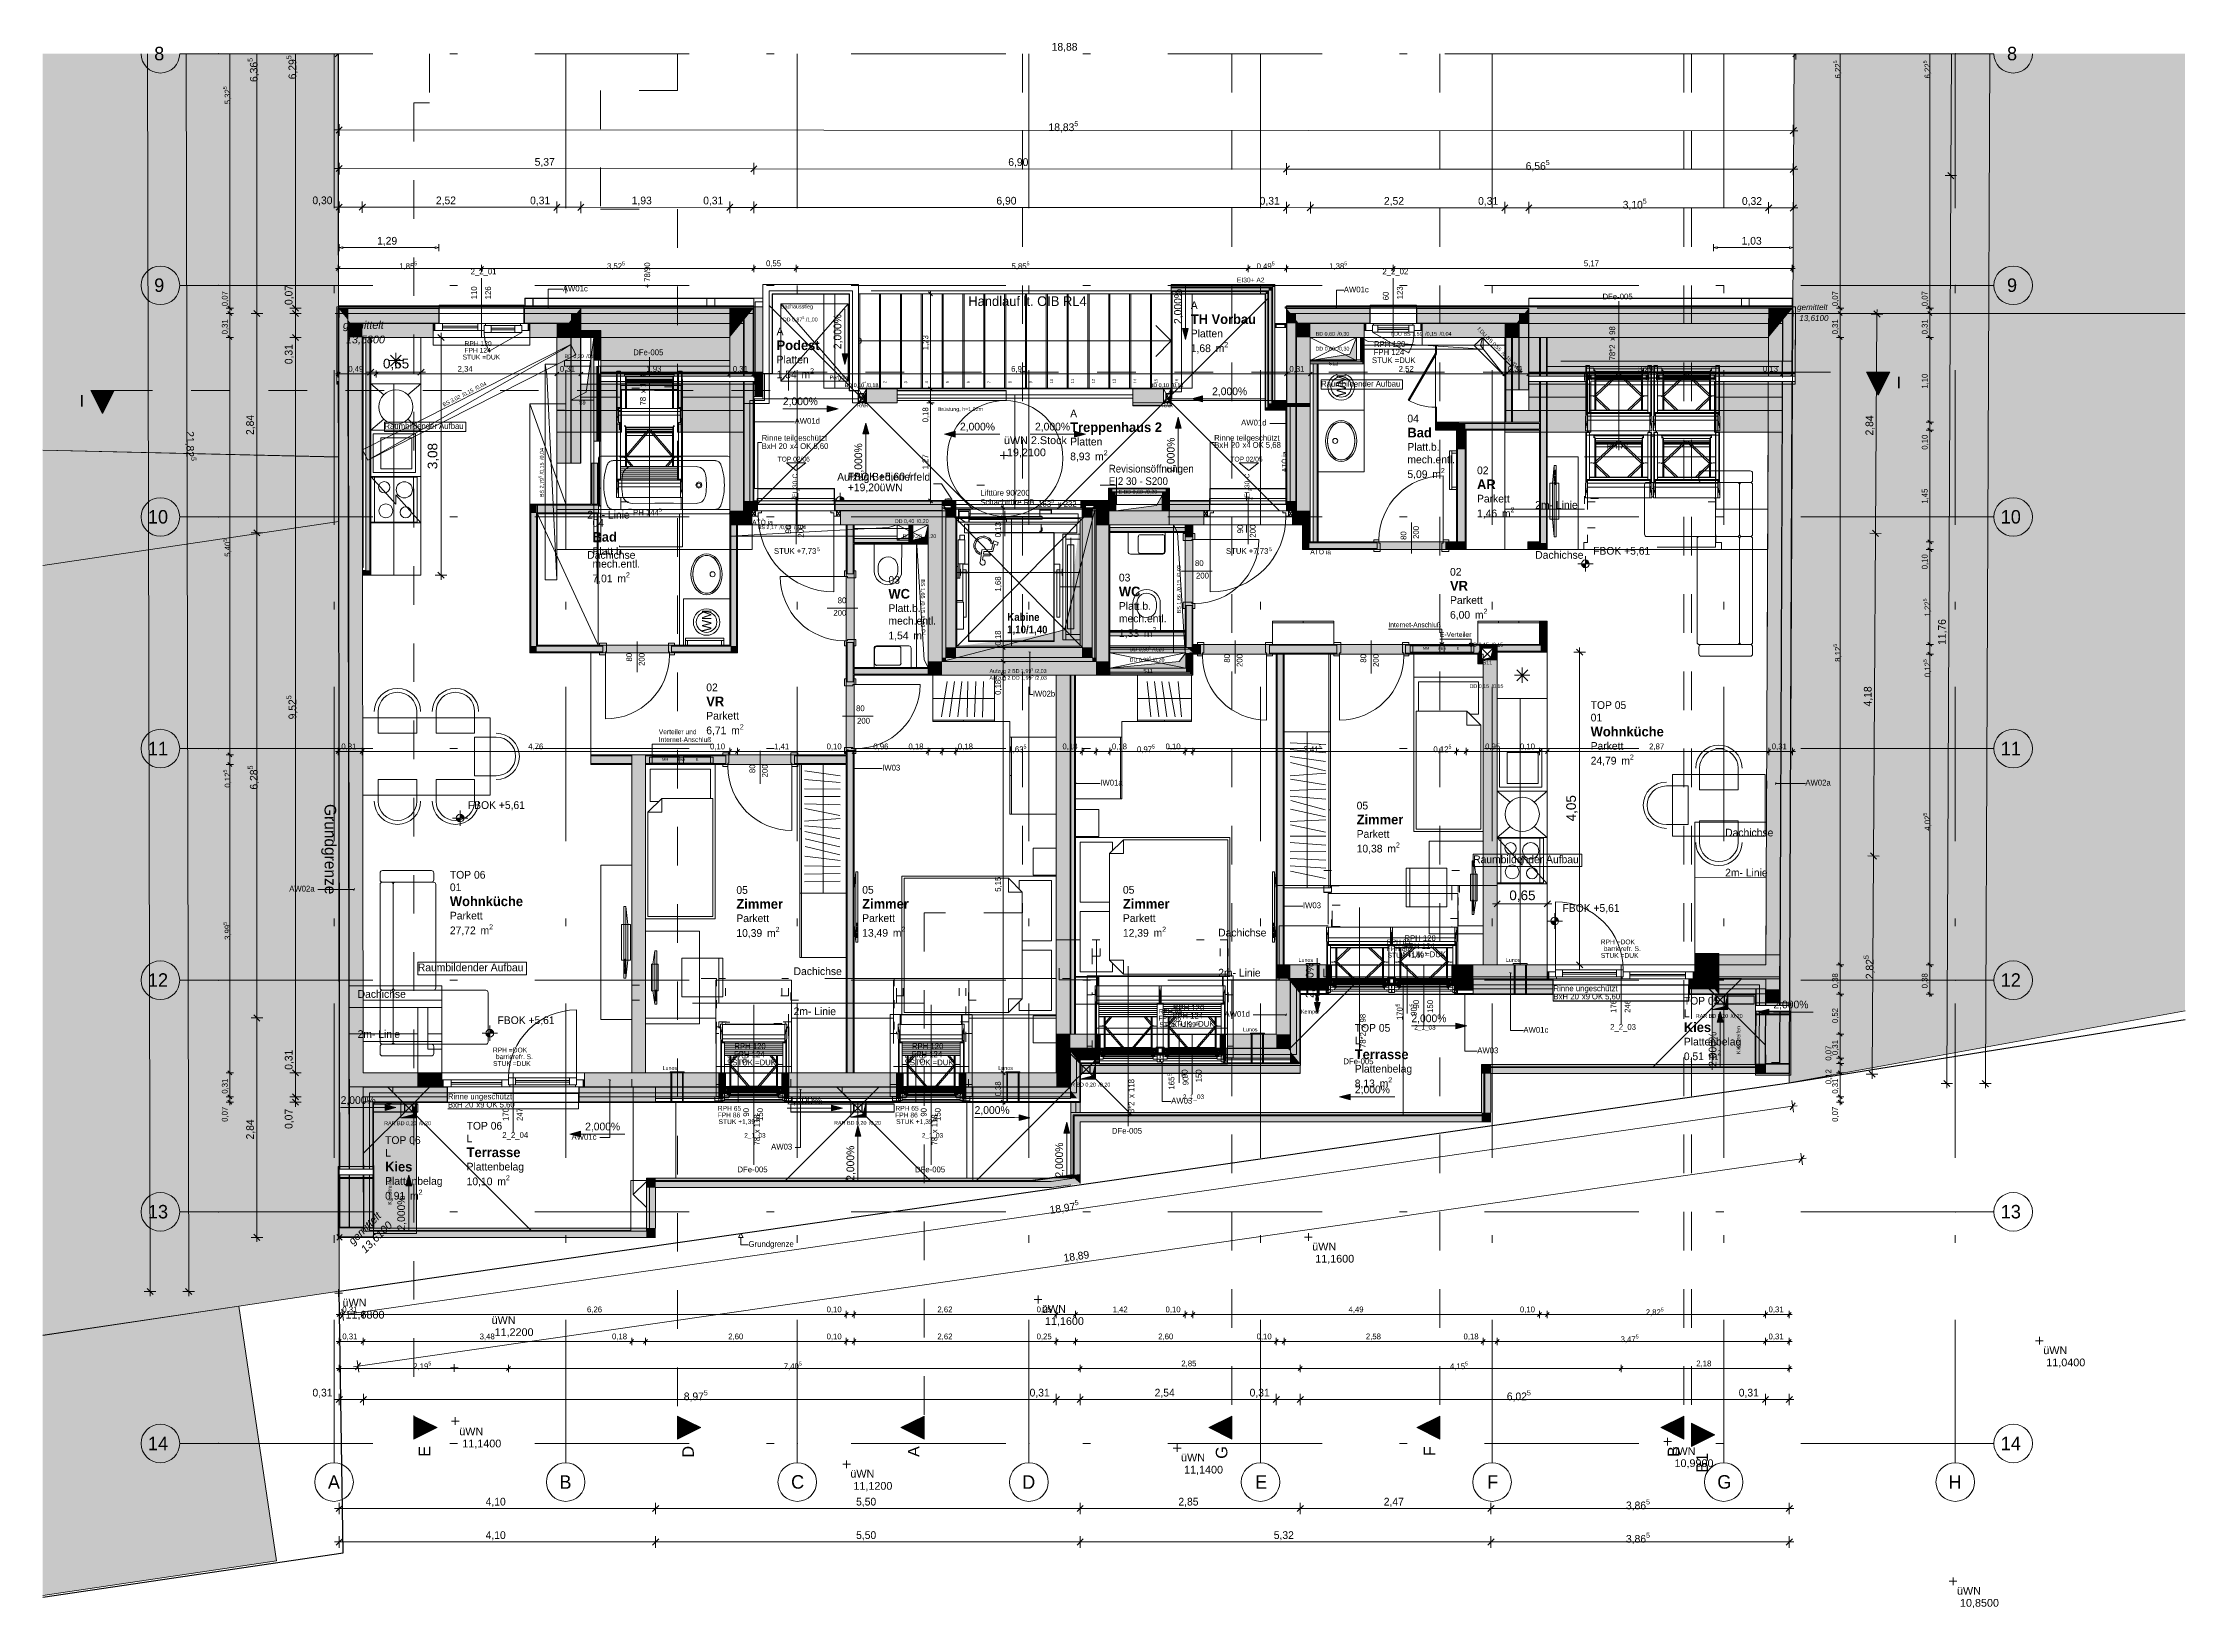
# Model space of a CAD drawing. Header units: metres. Extents: x -4 to 206, y -18 to 45.
# Drawn here: x 29.53 to 57.28, y -18.14 to 2.14 of the extents above; entities that cross this region are included whole.
import ezdxf

# ---------------------------------------------------------------- set-up
doc = ezdxf.new("R2010")
doc.units = ezdxf.units.M
doc.header["$MEASUREMENT"] = 0
for name, pattern in [('Achse', [0.004, 0.002, -0.001, 0, -0.001]), ('Baufluchtlinie', [0.013, 0.008, -0.005]), ('Grenzlinie', [0.008, 0.003, -0.005]), ('Punkt 1_1', [0.075, 0.025, -0.05]), ('Schnittlinie', [0.006, 0.003, -0.0015, 0, -0.0015]), ('Strichlinie eng', [0.002, 0.0015, -0.0005]), ('UNSICHTBAR', [0.4, 0, -0.4]), ('Untersicht', [0.001, 0.0005, -0.0005]), ('Wipeout_Contour', [1, 0, -1])]:
    doc.linetypes.add(name, pattern=pattern)
for name, color, linetype in [('2._1.DG PP STG2_5_000 Achsraster', 7, 'Continuous'), ('2._1.DG PP STG2_5_110 Wand Aussen', 7, 'Continuous'), ('2._1.DG PP STG2_5_112 Wand Aussen - Schachtwände', 7, 'Continuous'), ('2._1.DG PP STG2_5_120 Wand Innen tragend', 7, 'Continuous'), ('2._1.DG PP STG2_5_130 Wand Innen', 7, 'Continuous'), ('2._1.DG PP STG2_5_135 Wand Vorsatzschale', 7, 'Continuous'), ('2._1.DG PP STG2_5_140 Brüstung', 7, 'Continuous'), ('2._1.DG PP STG2_5_150 Stütze', 7, 'Continuous'), ('2._1.DG PP STG2_5_165 Fassadengestaltung Bänder', 7, 'Continuous'), ('2._1.DG PP STG2_5_170 Schachtwände', 7, 'Continuous'), ('2._1.DG PP STG2_5_210 Decke', 7, 'Continuous'), ('2._1.DG PP STG2_5_220 Bodenaufbau', 7, 'Continuous'), ('2._1.DG PP STG2_5_220 Bodenaufbau - Außen_ Gefälle', 7, 'Continuous'), ('2._1.DG PP STG2_5_221 Bodenaufbau - Abdichtung', 7, 'Continuous'), ('2._1.DG PP STG2_5_221 Bodenaufbau - Terrassenbelag', 7, 'Continuous'), ('2._1.DG PP STG2_5_230 Decke abgehaengt', 7, 'Continuous'), ('2._1.DG PP STG2_5_270 Deckendurchbruchsymbol', 7, 'Continuous'), ('2._1.DG PP STG2_5_310 Dachkonstruktion massiv', 7, 'Continuous'), ('2._1.DG PP STG2_5_320 Dachstuhl', 7, 'Continuous'), ('2._1.DG PP STG2_5_325 Dachfenster', 7, 'Continuous'), ('2._1.DG PP STG2_5_330 Dachaufbau', 7, 'Continuous'), ('2._1.DG PP STG2_5_410 Treppe', 7, 'Continuous'), ('2._1.DG PP STG2_5_430 Aufzug', 7, 'Continuous'), ('2._1.DG PP STG2_5_510 Möblierung', 7, 'Continuous'), ('2._1.DG PP STG2_5_520 Fixeinbauten', 7, 'Continuous'), ('2._1.DG PP STG2_5_530 Küche', 7, 'Continuous'), ('2._1.DG PP STG2_5_540 Sanitäreinrichtung', 7, 'Continuous'), ('2._1.DG PP STG2_5_611 Entwässerung', 7, 'Continuous'), ('2._1.DG PP STG2_5_620 Haustechnik Installation', 7, 'Continuous'), ('2._1.DG PP STG2_5_630 Elektrische Installation', 7, 'Continuous'), ('2._1.DG PP STG2_5_725 Nachbarbebauung', 7, 'Continuous'), ('2._1.DG PP STG2_5_810 Raum', 7, 'Continuous'), ('2._1.DG PP STG2_5_815 Raumbegrenzung', 7, 'Continuous'), ('2._1.DG PP STG2_5_844 Umriss 2D', 7, 'Continuous'), ('2._1.DG PP STG2_5_851 Marker Schnitt', 7, 'Continuous'), ('2._1.DG PP STG2_5_870 Dokumentation allgemein', 7, 'Continuous'), ('2._1.DG PP STG2_5_910 Allgemein Bemaßung.x', 7, 'Continuous'), ('2._1.DG PP STG2_5_910 Allgemein Lageplan Höhen', 7, 'Continuous'), ('2._1.DG PP STG2_5_915 Allgemein Beschriftung.x', 7, 'Continuous'), ('2._1.DG PP STG2_5_945 Einreichplan Beschriftung', 7, 'Continuous'), ('2._1.DG PP STG2_5_950 Polierplan Bemaßung', 7, 'Continuous'), ('2._1.DG PP STG2_5_950-1 Polierplan Bemaßung Küche', 7, 'Continuous'), ('2._1.DG PP STG2_5_955 Polierplan Beschriftung', 7, 'Continuous'), ('2._1.DG PP STG2_5_970 Brandschutz', 7, 'Continuous'), ('2._1.DG PP STG2_5_Neubau_840 Baulinien', 7, 'Continuous'), ('2._1.DG PP STG2_5_Neubau_844 Umriss 2D', 7, 'Continuous')]:
    doc.layers.add(name, color=color, linetype=linetype)
doc.styles.add('ERSTELLTER_STIL_1', font='arial.ttf')
doc.styles.add('ERSTELLTER_STIL_2', font='')
doc.styles.add('ERSTELLTER_STIL_3', font='arialbi.ttf')
doc.styles.add('ERSTELLTER_STIL_4', font='', dxfattribs={"width": 0.936868})
doc.styles.add('ERSTELLTER_STIL_5', font='', dxfattribs={"width": 0.936868})
doc.styles.add('ERSTELLTER_STIL_6', font='')
doc.styles.add('ERSTELLTER_STIL_7', font='')
doc.styles.get('ERSTELLTER_STIL_2').set_extended_font_data('Eurostile')
doc.styles.get('ERSTELLTER_STIL_4').set_extended_font_data('Eurostile', bold=True)
doc.styles.get('ERSTELLTER_STIL_5').set_extended_font_data('Eurostile')
doc.styles.get('ERSTELLTER_STIL_6').set_extended_font_data('Eurostile', bold=True)
doc.styles.get('ERSTELLTER_STIL_7').set_extended_font_data('Muli')
doc.linetypes.add('Grenze Bundesland', pattern='A,0,[2,415_260415_PP_VA_1_5 2 St1.Shx,S=1.5873e-05,R=0,X=0,Y=0],-0.003,0', length=0.003)
doc.linetypes.add('Grenze Grundstück', pattern='A,0,[1,415_260415_PP_VA_1_5 2 St1.Shx,S=0.00031746,R=0,X=0,Y=0],-0.04,0', length=0.04)

msp = doc.modelspace()

# ---------------------------------------------------------------- hatches: boundary and pattern name
at = {"layer": '2._1.DG PP STG2_5_110 Wand Aussen', "linetype": 'Continuous', "lineweight": 13, "true_color": 0xff6400}
for points in [[(45.455, -0.994), (44.145, -0.994), (44.145, -1.024), (45.455, -1.024)], [(45.365, -1.084), (44.145, -1.084), (44.145, -1.114), (45.365, -1.114)], [(45.365, -1.114), (45.395, -1.084), (45.365, -1.084)], [(45.365, -1.114), (45.395, -1.114), (45.395, -1.084)], [(45.455, -1.024), (45.485, -0.994), (45.455, -0.994)], [(45.455, -1.024), (45.485, -1.024), (45.485, -0.994)], [(45.455, -1.024), (45.455, -2.494), (45.485, -2.494), (45.485, -1.024)], [(33.359, -1.304), (33.479, -1.304), (33.479, -1.299), (33.359, -1.299)], [(33.359, -1.305), (33.411, -1.369), (33.479, -1.369), (33.479, -1.304), (33.359, -1.304)], [(33.359, -1.305), (33.374, -13.204), (33.494, -13.204), (33.479, -1.452)], [(33.479, -1.369), (33.411, -1.369), (33.479, -1.452)], [(33.479, -1.304), (33.479, -1.369), (34.655, -1.369), (34.655, -1.304)], [(33.479, -1.369), (33.479, -1.452), (33.513, -1.494), (34.655, -1.494), (34.655, -1.369)], [(35.765, -1.304), (35.765, -1.369), (36.438, -1.369), (36.491, -1.304)], [(35.765, -1.494), (36.336, -1.494), (36.37, -1.452), (36.37, -1.369), (35.765, -1.369)], [(36.438, -1.369), (36.37, -1.452), (36.37, -1.494), (36.49, -1.494), (36.49, -1.369)], [(36.37, -1.452), (36.438, -1.369), (36.37, -1.369)], [(36.49, -1.369), (36.49, -1.305), (36.438, -1.369)], [(36.491, -1.304), (36.49, -1.305), (36.49, -1.369), (36.495, -1.369), (36.495, -1.304)], [(38.61, -1.304), (38.73, -1.304), (38.73, -1.299), (38.61, -1.299)], [(38.61, -1.369), (38.678, -1.369), (38.73, -1.305), (38.73, -1.304), (38.61, -1.304)], [(38.73, -3.799), (38.73, -1.305), (38.61, -1.452), (38.61, -3.799)], [(38.61, -1.452), (38.678, -1.369), (38.61, -1.369)], [(45.365, -2.584), (45.395, -2.584), (45.395, -1.114), (45.365, -1.114)], [(45.64, -1.369), (45.64, -1.305), (45.639, -1.304), (45.635, -1.304), (45.635, -1.369)], [(45.639, -1.304), (45.692, -1.369), (46.715, -1.369), (46.715, -1.304)], [(45.692, -1.369), (45.64, -1.305), (45.64, -1.369)], [(45.76, -1.494), (45.76, -1.452), (45.692, -1.369), (45.64, -1.369), (45.64, -1.494)], [(45.76, -1.369), (45.692, -1.369), (45.76, -1.452)], [(45.76, -1.452), (45.794, -1.494), (46.715, -1.494), (46.715, -1.369), (45.76, -1.369)], [(48.771, -1.304), (47.325, -1.304), (47.325, -1.369), (48.718, -1.369)], [(47.325, -1.494), (48.616, -1.494), (48.65, -1.452), (48.65, -1.369), (47.325, -1.369)], [(48.718, -1.369), (48.65, -1.452), (48.65, -1.494), (48.77, -1.494), (48.77, -1.369)], [(48.65, -1.452), (48.718, -1.369), (48.65, -1.369)], [(48.77, -1.369), (48.77, -1.305), (48.718, -1.369)], [(48.771, -1.304), (48.77, -1.305), (48.77, -1.369), (48.775, -1.369), (48.775, -1.304)], [(52.146, -11.084), (52.188, -1.305), (52.067, -1.452), (52.026, -11.083)], [(52.068, -1.369), (52.136, -1.369), (52.189, -1.304), (52.069, -1.304)], [(52.068, -1.451), (52.136, -1.369), (52.068, -1.369)], [(52.069, -1.304), (52.189, -1.304), (52.189, -1.303), (52.189, -1.299), (52.069, -1.299)], [(33.484, -1.494), (33.484, -1.458), (33.479, -1.452), (33.479, -1.494)], [(33.513, -1.494), (33.484, -1.458), (33.484, -1.494)], [(34.605, -1.499), (34.585, -1.499), (34.585, -1.589), (34.605, -1.589)], [(35.815, -1.589), (35.835, -1.589), (35.835, -1.499), (35.815, -1.499)], [(36.365, -1.494), (36.365, -1.458), (36.336, -1.494)], [(36.37, -1.494), (36.37, -1.452), (36.365, -1.458), (36.365, -1.494)], [(45.76, -2.534), (45.76, -1.494), (45.64, -1.494), (45.64, -2.534)], [(45.765, -1.494), (45.765, -1.458), (45.76, -1.452), (45.76, -1.494)], [(45.794, -1.494), (45.765, -1.458), (45.765, -1.494)], [(48.645, -1.494), (48.645, -1.458), (48.616, -1.494)], [(48.65, -1.494), (48.65, -1.452), (48.645, -1.458), (48.645, -1.494)], [(45.485, -2.494), (45.455, -2.524), (45.485, -2.524)], [(45.485, -2.494), (45.455, -2.494), (45.455, -2.524)], [(45.485, -2.524), (45.635, -2.524), (45.635, -2.494), (45.485, -2.494)], [(45.64, -2.524), (45.64, -2.494), (45.635, -2.494), (45.635, -2.524)], [(45.395, -2.584), (45.365, -2.614), (45.395, -2.614)], [(45.395, -2.584), (45.365, -2.584), (45.365, -2.614)], [(45.395, -2.614), (45.635, -2.614), (45.635, -2.584), (45.395, -2.584)], [(45.64, -2.614), (45.64, -2.584), (45.635, -2.584), (45.635, -2.614)], [(45.76, -3.799), (45.76, -2.574), (45.64, -2.574), (45.64, -3.799)], [(38.73, -3.799), (38.61, -3.919), (38.73, -3.919)], [(38.73, -3.799), (38.61, -3.799), (38.61, -3.919)], [(38.73, -3.919), (38.781, -3.919), (38.781, -3.799), (38.73, -3.799)], [(41.175, -3.799), (39.789, -3.799), (39.789, -3.919), (41.175, -3.919)], [(41.3, -3.799), (41.175, -3.799), (41.175, -3.849), (41.3, -3.849)], [(41.3, -3.849), (41.35, -3.849), (41.35, -3.799)], [(41.3, -3.849), (41.35, -3.799), (41.3, -3.799)], [(41.3, -3.849), (41.3, -3.884), (41.35, -3.884), (41.35, -3.849)], [(43.03, -3.799), (42.98, -3.799), (43.03, -3.849)], [(43.03, -3.849), (42.98, -3.799), (42.98, -3.849)], [(42.98, -3.849), (42.98, -3.884), (43.03, -3.884), (43.03, -3.849)], [(43.03, -3.849), (43.17, -3.849), (43.17, -3.799), (43.03, -3.799)], [(43.335, -3.799), (43.17, -3.799), (43.17, -3.919), (43.335, -3.919)], [(43.34, -3.919), (43.34, -3.799), (43.335, -3.799), (43.335, -3.919)], [(43.38, -3.919), (43.38, -3.799), (43.34, -3.799), (43.34, -3.919)], [(43.385, -3.919), (43.385, -3.799), (43.38, -3.799), (43.38, -3.919)], [(44.065, -3.799), (44.065, -3.919), (44.07, -3.919), (44.07, -3.799)], [(44.07, -3.799), (44.07, -3.919), (44.11, -3.919), (44.11, -3.799)], [(44.11, -3.799), (44.11, -3.919), (44.115, -3.919), (44.115, -3.799)], [(44.115, -3.799), (44.115, -3.919), (44.64, -3.919), (44.64, -3.799)], [(45.64, -3.799), (45.64, -3.919), (45.76, -3.919)], [(45.76, -3.799), (45.64, -3.799), (45.76, -3.919)], [(45.81, -9.984), (45.69, -9.984), (45.69, -9.989), (45.81, -9.989)], [(45.81, -9.989), (45.69, -9.989), (45.69, -10.03), (45.758, -10.114), (45.81, -10.114)], [(45.81, -10.114), (46.149, -10.114), (46.149, -9.989), (45.81, -9.989)], [(47.853, -10.114), (48.055, -10.114), (48.055, -9.989), (47.853, -9.989)], [(48.055, -9.989), (48.055, -10.114), (49.085, -10.114), (49.085, -9.989)], [(49.035, -9.894), (49.015, -9.894), (49.015, -9.984), (49.035, -9.984)], [(50.855, -10.114), (51.11, -10.114), (51.11, -10.03), (51.076, -9.989), (50.855, -9.989)], [(50.905, -9.984), (50.925, -9.984), (50.925, -9.894), (50.905, -9.894)], [(51.076, -9.989), (51.105, -10.024), (51.105, -9.989)], [(51.105, -9.989), (51.105, -10.024), (51.11, -10.03), (51.11, -9.989)], [(51.11, -9.989), (51.11, -10.03), (51.178, -10.114), (51.23, -10.114), (51.23, -9.989)], [(51.235, -10.114), (51.845, -10.114), (51.846, -9.989), (51.235, -9.989)], [(45.81, -11.078), (45.81, -10.178), (45.69, -10.03), (45.69, -10.93)], [(45.81, -10.114), (45.758, -10.114), (45.774, -10.134), (45.81, -10.134)], [(45.81, -10.134), (45.774, -10.134), (45.807, -10.174), (45.81, -10.174)], [(45.81, -10.174), (45.807, -10.174), (45.81, -10.178)], [(45.81, -10.134), (46.149, -10.134), (46.149, -10.114), (45.81, -10.114)], [(47.853, -10.134), (48.055, -10.134), (48.055, -10.114), (47.853, -10.114)], [(48.055, -10.179), (49.085, -10.179), (49.085, -10.114), (48.055, -10.114)], [(51.178, -10.114), (50.855, -10.114), (50.855, -10.179), (51.231, -10.179)], [(51.11, -10.114), (51.178, -10.114), (51.11, -10.03)], [(51.178, -10.114), (51.23, -10.178), (51.23, -10.114)], [(51.23, -10.114), (51.23, -10.178), (51.231, -10.179), (51.235, -10.179), (51.235, -10.114)], [(51.235, -10.179), (51.845, -10.179), (51.845, -10.114), (51.235, -10.114)], [(51.72, -10.114), (51.716, -11.084), (51.836, -11.084), (51.84, -10.114)], [(51.84, -10.179), (51.72, -10.179), (51.72, -10.184), (51.84, -10.184)], [(42.96, -10.884), (42.84, -10.884), (42.84, -10.889), (42.96, -10.889)], [(42.96, -10.889), (42.84, -10.889), (42.84, -10.93), (42.908, -11.014), (42.96, -11.014)], [(42.96, -11.578), (42.96, -11.078), (42.84, -10.93), (42.84, -11.43)], [(42.96, -11.014), (42.908, -11.014), (42.924, -11.034), (42.96, -11.034)], [(42.96, -11.034), (42.924, -11.034), (42.957, -11.074), (42.96, -11.074)], [(42.96, -11.074), (42.957, -11.074), (42.96, -11.078)], [(42.96, -11.014), (43.216, -11.014), (43.216, -10.889), (42.96, -10.889)], [(42.96, -11.014), (42.96, -11.034), (43.216, -11.034), (43.216, -11.014)], [(44.873, -11.014), (45.69, -11.014), (45.69, -10.93), (45.656, -10.889), (44.873, -10.889)], [(44.873, -11.014), (44.873, -11.034), (45.69, -11.034), (45.69, -11.014)], [(45.656, -10.889), (45.685, -10.924), (45.685, -10.889)], [(45.685, -10.889), (45.685, -10.924), (45.69, -10.93), (45.69, -10.889)], [(45.69, -11.014), (45.758, -11.014), (45.69, -10.93)], [(45.69, -11.034), (45.774, -11.034), (45.758, -11.014), (45.69, -11.014)], [(45.69, -11.074), (45.807, -11.074), (45.774, -11.034), (45.69, -11.034)], [(45.81, -11.078), (45.807, -11.074), (45.69, -11.074), (45.69, -11.084), (45.81, -11.084)], [(51.836, -11.084), (51.716, -11.084), (51.716, -11.089), (51.836, -11.089)], [(51.836, -11.089), (51.716, -11.089), (51.716, -11.209), (51.836, -11.209)], [(34.715, -11.384), (34.715, -11.294), (34.695, -11.294), (34.695, -11.384)], [(36.525, -11.294), (36.525, -11.384), (36.545, -11.384), (36.545, -11.294)], [(51.836, -11.209), (51.716, -11.209), (51.716, -11.214), (51.836, -11.214)], [(33.677, -11.514), (34.385, -11.514), (34.385, -11.389), (33.677, -11.389)], [(33.677, -11.579), (34.385, -11.579), (34.385, -11.514), (33.677, -11.514)], [(33.802, -11.579), (33.682, -11.579), (33.682, -11.584), (33.802, -11.584)], [(33.804, -13.204), (33.802, -11.584), (33.682, -11.584), (33.684, -13.204)], [(34.385, -11.514), (34.765, -11.514), (34.765, -11.389), (34.385, -11.389)], [(34.385, -11.579), (34.765, -11.579), (34.765, -11.514), (34.385, -11.514)], [(37.465, -11.389), (36.475, -11.389), (36.475, -11.514), (37.465, -11.514)], [(37.465, -11.514), (36.475, -11.514), (36.475, -11.579), (37.465, -11.579)], [(37.465, -11.389), (37.465, -11.514), (38.285, -11.514), (38.285, -11.389)], [(37.465, -11.514), (37.465, -11.534), (38.285, -11.534), (38.285, -11.514)], [(39.185, -11.514), (40.585, -11.514), (40.585, -11.389), (39.185, -11.389)], [(39.185, -11.534), (40.585, -11.534), (40.585, -11.514), (39.185, -11.514)], [(41.485, -11.514), (42.84, -11.514), (42.84, -11.43), (42.806, -11.389), (41.485, -11.389)], [(41.485, -11.514), (41.485, -11.534), (42.84, -11.534), (42.84, -11.514)], [(42.806, -11.389), (42.835, -11.424), (42.835, -11.389)], [(42.835, -11.389), (42.835, -11.424), (42.84, -11.43), (42.84, -11.389)], [(42.84, -11.514), (42.908, -11.514), (42.84, -11.43)], [(42.84, -11.534), (42.924, -11.534), (42.908, -11.514), (42.84, -11.514)], [(33.369, -13.329), (33.809, -13.329), (33.809, -13.209), (33.369, -13.209)]]:
    msp.add_hatch(color=30, dxfattribs=at).paths.add_polyline_path(points)
at = {"layer": '2._1.DG PP STG2_5_110 Wand Aussen', "linetype": 'Continuous', "lineweight": 13, "true_color": 0xb85600}
for points in [[(45.405, -1.034), (44.145, -1.034), (44.145, -1.074), (45.405, -1.074)], [(45.405, -1.074), (45.445, -1.034), (45.405, -1.034)], [(45.405, -1.074), (45.445, -1.074), (45.445, -1.034)], [(45.405, -1.074), (45.405, -2.534), (45.445, -2.534), (45.445, -1.074)], [(45.445, -2.534), (45.405, -2.574), (45.445, -2.574)], [(45.445, -2.534), (45.405, -2.534), (45.405, -2.574)], [(45.445, -2.534), (45.445, -2.574), (45.635, -2.574), (45.635, -2.534)], [(45.64, -2.574), (45.64, -2.534), (45.635, -2.534), (45.635, -2.574)], [(45.76, -2.574), (45.76, -2.534), (45.64, -2.534), (45.64, -2.574)], [(45.765, -2.574), (45.765, -2.534), (45.76, -2.534), (45.76, -2.574)], [(45.945, -2.574), (45.945, -2.534), (45.765, -2.534), (45.765, -2.574)]]:
    msp.add_hatch(color=32, dxfattribs=at).paths.add_polyline_path(points)
at = {"layer": '2._1.DG PP STG2_5_110 Wand Aussen', "linetype": 'Continuous', "lineweight": 13, "true_color": 0x3f7f02}
for points in [[(38.425, -1.304), (38.605, -1.304), (38.605, -1.299), (38.425, -1.299)], [(38.425, -1.369), (38.605, -1.369), (38.605, -1.304), (38.425, -1.304)], [(38.425, -1.494), (38.576, -1.494), (38.605, -1.458), (38.605, -1.369), (38.425, -1.369)], [(51.882, -1.494), (52.033, -1.494), (52.063, -1.457), (52.063, -1.369), (51.883, -1.369)], [(51.883, -1.304), (52.064, -1.304), (52.064, -1.299), (51.883, -1.299)], [(51.883, -1.369), (52.063, -1.369), (52.064, -1.304), (51.883, -1.304)], [(33.484, -1.499), (33.485, -1.679), (33.665, -1.679), (33.518, -1.499)], [(33.518, -1.499), (33.665, -1.679), (33.664, -1.499)], [(33.664, -1.499), (33.665, -1.679), (34.585, -1.679), (34.585, -1.589), (34.585, -1.499)], [(36.185, -1.499), (35.835, -1.499), (35.835, -1.589), (35.835, -1.679), (36.185, -1.679)], [(36.185, -1.679), (36.365, -1.679), (36.365, -1.499), (36.332, -1.499)], [(36.185, -1.679), (36.332, -1.499), (36.185, -1.499)], [(38.605, -3.924), (38.605, -1.458), (38.425, -1.679), (38.425, -3.924)], [(38.425, -1.499), (38.572, -1.499), (38.576, -1.494), (38.425, -1.494)], [(38.425, -1.679), (38.572, -1.499), (38.425, -1.499)], [(45.765, -1.499), (45.765, -1.679), (45.945, -1.679), (45.798, -1.499)], [(45.798, -1.499), (45.945, -1.679), (45.945, -1.499)], [(52.021, -11.083), (52.062, -1.458), (51.881, -1.679), (51.841, -11.082)], [(51.881, -1.679), (52.029, -1.499), (51.882, -1.499)], [(51.882, -1.499), (52.029, -1.499), (52.033, -1.494), (51.882, -1.494)], [(33.485, -1.679), (33.499, -13.204), (33.679, -13.203), (33.665, -1.679)], [(45.945, -2.534), (45.945, -1.679), (45.765, -1.679), (45.765, -2.534)], [(45.945, -3.924), (45.945, -2.574), (45.765, -2.574), (45.765, -3.924)], [(38.605, -3.924), (38.425, -4.104), (38.605, -4.104)], [(38.605, -3.924), (38.425, -3.924), (38.425, -4.104)], [(38.605, -3.924), (38.605, -4.104), (38.71, -4.104), (38.71, -3.994), (38.71, -3.924)], [(39.86, -3.924), (39.86, -3.994), (39.86, -4.104), (41.175, -4.104), (41.175, -3.924)], [(43.335, -3.924), (43.17, -3.924), (43.17, -4.104), (43.335, -4.104)], [(43.335, -4.104), (44.115, -4.104), (44.115, -3.924), (43.335, -3.924)], [(44.115, -3.924), (44.115, -4.104), (44.565, -4.104), (44.565, -3.994), (44.565, -3.924)], [(45.715, -3.994), (45.715, -4.104), (45.765, -4.104), (45.765, -3.924), (45.715, -3.924)], [(45.765, -3.924), (45.765, -4.104), (45.945, -4.104)], [(45.945, -3.924), (45.765, -3.924), (45.945, -4.104)], [(45.505, -9.984), (45.652, -9.984), (45.505, -9.804)], [(45.505, -9.804), (45.652, -9.984), (45.685, -9.984), (45.685, -9.804)], [(45.505, -9.984), (45.505, -10.704), (45.685, -10.704), (45.685, -10.024), (45.652, -9.984)], [(45.685, -9.984), (45.652, -9.984), (45.656, -9.989), (45.685, -9.989)], [(45.685, -9.989), (45.656, -9.989), (45.685, -10.024)], [(45.685, -9.804), (45.685, -9.984), (46.149, -9.984), (46.149, -9.804)], [(47.853, -9.804), (47.853, -9.984), (48.055, -9.984), (48.055, -9.804)], [(48.055, -9.804), (48.055, -9.984), (49.015, -9.984), (49.015, -9.894), (49.015, -9.804)], [(50.925, -9.804), (51.072, -9.984), (51.105, -9.984), (51.105, -9.804)], [(51.072, -9.984), (50.925, -9.804), (50.925, -9.984)], [(51.235, -9.984), (51.846, -9.984), (51.847, -9.804), (51.235, -9.804)], [(42.655, -10.884), (42.802, -10.884), (42.655, -10.704)], [(42.655, -10.704), (42.802, -10.884), (42.835, -10.884), (42.835, -10.704)], [(42.835, -10.704), (42.835, -10.884), (43.216, -10.884), (43.216, -10.704)], [(44.873, -10.704), (44.873, -10.884), (45.505, -10.884), (45.505, -10.704)], [(45.505, -10.704), (45.505, -10.884), (45.652, -10.884)], [(45.505, -10.704), (45.652, -10.884), (45.685, -10.884), (45.685, -10.704)], [(42.655, -10.884), (42.655, -11.204), (42.835, -11.204), (42.835, -10.924), (42.802, -10.884)], [(42.835, -10.884), (42.802, -10.884), (42.806, -10.889), (42.835, -10.889)], [(42.835, -10.889), (42.806, -10.889), (42.835, -10.924)], [(33.677, -11.384), (34.385, -11.384), (34.385, -11.204), (33.676, -11.204)], [(34.385, -11.204), (34.385, -11.384), (34.695, -11.384), (34.695, -11.294), (34.695, -11.204)], [(37.465, -11.204), (36.545, -11.204), (36.545, -11.294), (36.545, -11.384), (37.465, -11.384)], [(37.465, -11.384), (38.285, -11.384), (38.285, -11.204), (37.465, -11.204)], [(39.185, -11.204), (39.185, -11.384), (40.585, -11.384), (40.585, -11.204)], [(41.485, -11.204), (41.485, -11.384), (42.655, -11.384), (42.655, -11.204)], [(42.655, -11.204), (42.802, -11.384), (42.835, -11.384), (42.835, -11.204)], [(42.655, -11.204), (42.655, -11.384), (42.802, -11.384)]]:
    msp.add_hatch(color=76, dxfattribs=at).paths.add_polyline_path(points)
at = {"layer": '2._1.DG PP STG2_5_110 Wand Aussen', "linetype": 'Continuous', "lineweight": 0, "true_color": 0x373737}
for points in [[(38.605, -1.304), (38.61, -1.304), (38.61, -1.299), (38.605, -1.299)], [(38.605, -1.369), (38.61, -1.369), (38.61, -1.304), (38.605, -1.304)], [(38.605, -1.458), (38.61, -1.452), (38.61, -1.369), (38.605, -1.369)], [(52.063, -1.369), (52.068, -1.369), (52.069, -1.304), (52.064, -1.304)], [(52.063, -1.457), (52.068, -1.451), (52.068, -1.369), (52.063, -1.369)], [(52.064, -1.304), (52.069, -1.304), (52.069, -1.299), (52.064, -1.299)], [(33.484, -1.499), (33.484, -1.494), (33.479, -1.494), (33.479, -1.499)], [(33.479, -1.499), (33.494, -13.204), (33.499, -13.204), (33.484, -1.499)], [(33.518, -1.499), (33.513, -1.494), (33.484, -1.494), (33.484, -1.499)], [(33.513, -1.494), (33.518, -1.499), (34.655, -1.499), (34.655, -1.494)], [(35.765, -1.499), (36.332, -1.499), (36.336, -1.494), (35.765, -1.494)], [(36.336, -1.494), (36.332, -1.499), (36.365, -1.499), (36.365, -1.494)], [(36.365, -1.494), (36.365, -1.499), (36.37, -1.499), (36.37, -1.494)], [(38.61, -3.919), (38.61, -1.452), (38.605, -1.458), (38.605, -3.919)], [(45.765, -1.499), (45.765, -1.494), (45.76, -1.494), (45.76, -1.499)], [(45.765, -2.534), (45.765, -1.499), (45.76, -1.499), (45.76, -2.534)], [(45.798, -1.499), (45.794, -1.494), (45.765, -1.494), (45.765, -1.499)], [(45.794, -1.494), (45.798, -1.499), (46.715, -1.499), (46.715, -1.494)], [(47.325, -1.499), (48.612, -1.499), (48.616, -1.494), (47.325, -1.494)], [(48.616, -1.494), (48.612, -1.499), (48.645, -1.499), (48.645, -1.494)], [(48.645, -1.494), (48.645, -1.499), (48.65, -1.499), (48.65, -1.494)], [(52.026, -11.083), (52.067, -1.452), (52.062, -1.458), (52.021, -11.083)], [(45.765, -3.919), (45.765, -2.574), (45.76, -2.574), (45.76, -3.919)], [(41.295, -3.849), (41.175, -3.849), (41.175, -3.854), (41.295, -3.854)], [(41.295, -3.854), (41.3, -3.854), (41.3, -3.849)], [(41.295, -3.854), (41.3, -3.849), (41.295, -3.849)], [(41.295, -3.854), (41.295, -3.884), (41.3, -3.884), (41.3, -3.854)], [(43.035, -3.849), (43.03, -3.849), (43.035, -3.854)], [(43.035, -3.854), (43.03, -3.849), (43.03, -3.854)], [(43.03, -3.854), (43.03, -3.884), (43.035, -3.884), (43.035, -3.854)], [(43.035, -3.854), (43.17, -3.854), (43.17, -3.849), (43.035, -3.849)], [(38.61, -3.919), (38.605, -3.924), (38.61, -3.924)], [(38.61, -3.919), (38.605, -3.919), (38.605, -3.924)], [(38.61, -3.919), (38.61, -3.924), (38.71, -3.924), (38.781, -3.924), (38.781, -3.919)], [(39.789, -3.919), (39.789, -3.924), (39.86, -3.924), (41.175, -3.924), (41.175, -3.919)], [(43.335, -3.919), (43.17, -3.919), (43.17, -3.924), (43.335, -3.924)], [(43.34, -3.924), (43.34, -3.919), (43.335, -3.919), (43.335, -3.924)], [(43.38, -3.924), (43.38, -3.919), (43.34, -3.919), (43.34, -3.924)], [(43.385, -3.924), (43.385, -3.919), (43.38, -3.919), (43.38, -3.924)], [(44.065, -3.919), (44.065, -3.924), (44.07, -3.924), (44.07, -3.919)], [(44.07, -3.919), (44.07, -3.924), (44.11, -3.924), (44.11, -3.919)], [(44.11, -3.919), (44.11, -3.924), (44.115, -3.924), (44.115, -3.919)], [(44.115, -3.924), (44.565, -3.924), (44.64, -3.924), (44.64, -3.919), (44.115, -3.919)], [(45.64, -3.919), (45.64, -3.924), (45.715, -3.924), (45.76, -3.924), (45.76, -3.919)], [(45.76, -3.919), (45.76, -3.924), (45.765, -3.924)], [(45.765, -3.919), (45.76, -3.919), (45.765, -3.924)], [(45.69, -9.984), (45.685, -9.984), (45.685, -9.989), (45.69, -9.989)], [(45.69, -9.989), (45.685, -9.989), (45.685, -10.024), (45.69, -10.03)], [(45.81, -9.989), (46.149, -9.989), (46.149, -9.984), (45.81, -9.984)], [(47.853, -9.989), (48.055, -9.989), (48.055, -9.984), (47.853, -9.984)], [(48.055, -9.989), (49.085, -9.989), (49.085, -9.984), (48.055, -9.984)], [(51.072, -9.984), (50.855, -9.984), (50.855, -9.989), (51.076, -9.989)], [(51.072, -9.984), (51.076, -9.989), (51.105, -9.989), (51.105, -9.984)], [(51.105, -9.984), (51.105, -9.989), (51.11, -9.989), (51.11, -9.984)], [(51.235, -9.989), (51.846, -9.989), (51.846, -9.984), (51.235, -9.984)], [(45.69, -10.884), (45.69, -10.03), (45.685, -10.024), (45.685, -10.884)], [(51.841, -11.084), (51.845, -10.114), (51.84, -10.114), (51.836, -11.084)], [(42.84, -10.884), (42.835, -10.884), (42.835, -10.889), (42.84, -10.889)], [(42.84, -10.889), (42.835, -10.889), (42.835, -10.924), (42.84, -10.93)], [(42.84, -11.384), (42.84, -10.93), (42.835, -10.924), (42.835, -11.384)], [(42.96, -10.889), (43.216, -10.889), (43.216, -10.884), (42.96, -10.884)], [(44.873, -10.889), (45.656, -10.889), (45.652, -10.884), (44.873, -10.884)], [(45.652, -10.884), (45.656, -10.889), (45.685, -10.889), (45.685, -10.884)], [(45.685, -10.884), (45.685, -10.889), (45.69, -10.889), (45.69, -10.884)], [(51.841, -11.084), (51.836, -11.084), (51.836, -11.089), (51.841, -11.089)], [(51.841, -11.089), (51.836, -11.089), (51.836, -11.209), (51.841, -11.209)], [(51.841, -11.209), (51.836, -11.209), (51.836, -11.214), (51.841, -11.214)], [(33.677, -11.389), (34.385, -11.389), (34.385, -11.384), (33.677, -11.384)], [(33.677, -11.584), (33.679, -13.204), (33.684, -13.204), (33.682, -11.584)], [(34.385, -11.389), (34.765, -11.389), (34.765, -11.384), (34.385, -11.384)], [(37.465, -11.384), (36.475, -11.384), (36.475, -11.389), (37.465, -11.389)], [(37.465, -11.389), (38.285, -11.389), (38.285, -11.384), (37.465, -11.384)], [(39.185, -11.389), (40.585, -11.389), (40.585, -11.384), (39.185, -11.384)], [(41.485, -11.389), (42.806, -11.389), (42.802, -11.384), (41.485, -11.384)], [(42.802, -11.384), (42.806, -11.389), (42.835, -11.389), (42.835, -11.384)], [(42.835, -11.384), (42.835, -11.389), (42.84, -11.389), (42.84, -11.384)], [(33.809, -13.204), (33.369, -13.204), (33.369, -13.209), (33.809, -13.209)]]:
    msp.add_hatch(color=250, dxfattribs=at).paths.add_polyline_path(points)
at = {"layer": '2._1.DG PP STG2_5_112 Wand Aussen - Schachtwände', "linetype": 'Continuous', "lineweight": 13, "true_color": 0xb85600}
for points in [[(36.365, -1.639), (36.365, -1.679), (36.37, -1.679), (36.37, -1.639)], [(43.425, -3.724), (43.385, -3.684), (43.385, -3.724)], [(43.425, -3.684), (43.385, -3.684), (43.425, -3.724)], [(43.385, -3.724), (43.385, -3.924), (43.425, -3.924), (43.425, -3.724)], [(43.425, -3.724), (44.025, -3.724), (44.025, -3.684), (43.425, -3.684)], [(44.025, -3.724), (44.065, -3.724), (44.065, -3.684)], [(44.025, -3.724), (44.065, -3.684), (44.025, -3.684)], [(44.025, -3.724), (44.025, -3.924), (44.065, -3.924), (44.065, -3.724)]]:
    msp.add_hatch(color=32, dxfattribs=at).paths.add_polyline_path(points)
at = {"layer": '2._1.DG PP STG2_5_112 Wand Aussen - Schachtwände', "linetype": 'Continuous', "lineweight": 13, "true_color": 0xff6400}
for points in [[(43.38, -3.679), (43.34, -3.639), (43.34, -3.679)], [(43.38, -3.639), (43.34, -3.639), (43.38, -3.679)], [(43.38, -3.799), (43.38, -3.679), (43.34, -3.679), (43.34, -3.799)], [(43.38, -3.679), (44.07, -3.679), (44.07, -3.639), (43.38, -3.639)], [(44.07, -3.679), (44.11, -3.679), (44.11, -3.639)], [(44.07, -3.679), (44.11, -3.639), (44.07, -3.639)], [(44.07, -3.679), (44.07, -3.799), (44.11, -3.799), (44.11, -3.679)]]:
    msp.add_hatch(color=30, dxfattribs=at).paths.add_polyline_path(points)
at = {"layer": '2._1.DG PP STG2_5_112 Wand Aussen - Schachtwände', "linetype": 'Continuous', "lineweight": 0, "true_color": 0x373737}
for points in [[(43.385, -3.684), (43.38, -3.679), (43.38, -3.684)], [(43.385, -3.679), (43.38, -3.679), (43.385, -3.684)], [(43.385, -3.799), (43.385, -3.684), (43.38, -3.684), (43.38, -3.799)], [(43.385, -3.684), (44.065, -3.684), (44.065, -3.679), (43.385, -3.679)], [(44.065, -3.684), (44.07, -3.684), (44.07, -3.679)], [(44.065, -3.684), (44.07, -3.679), (44.065, -3.679)], [(44.065, -3.684), (44.065, -3.799), (44.07, -3.799), (44.07, -3.684)]]:
    msp.add_hatch(color=250, dxfattribs=at).paths.add_polyline_path(points)
at = {"layer": '2._1.DG PP STG2_5_120 Wand Innen tragend', "linetype": 'Continuous', "lineweight": 13, "true_color": 0x3f7f02}
for points in [[(41.175, -5.874), (41.175, -4.104), (40.995, -4.104), (40.995, -5.874)], [(43.35, -5.874), (43.35, -4.104), (43.17, -4.104), (43.17, -5.874)], [(41.175, -5.874), (40.995, -6.054), (41.175, -6.054)], [(40.995, -5.874), (40.995, -6.054), (41.175, -5.874)], [(43.17, -5.874), (41.175, -5.874), (41.175, -6.054), (43.17, -6.054)], [(42.835, -10.704), (42.835, -6.054), (42.655, -6.054), (42.655, -10.704)], [(43.17, -6.054), (43.35, -6.054), (43.17, -5.874)], [(43.17, -5.874), (43.35, -6.054), (43.35, -5.874)], [(48.365, -9.804), (48.365, -5.854), (48.185, -5.854), (48.185, -9.804)], [(37.335, -11.204), (37.335, -7.084), (37.155, -7.084), (37.155, -11.204)]]:
    msp.add_hatch(color=76, dxfattribs=at).paths.add_polyline_path(points)
at = {"layer": '2._1.DG PP STG2_5_120 Wand Innen tragend', "linetype": 'Continuous', "lineweight": 13, "true_color": 0xffaa00}
msp.add_hatch(color=40, dxfattribs=at).paths.add_polyline_path([(42.893, -10.704), (42.893, -6.054), (42.843, -6.054), (42.843, -10.704)])
at = {"layer": '2._1.DG PP STG2_5_120 Wand Innen tragend', "linetype": 'Continuous', "lineweight": 13, "true_color": 0xfb02fe}
msp.add_hatch(color=6, dxfattribs=at).paths.add_polyline_path([(42.905, -10.704), (42.905, -6.054), (42.893, -6.054), (42.893, -10.704)])
at = {"layer": '2._1.DG PP STG2_5_130 Wand Innen', "linetype": 'Continuous', "lineweight": 13, "true_color": 0xfb02fe}
for points in [[(48.465, -1.679), (48.465, -2.778), (48.478, -2.778), (48.478, -1.679)], [(48.565, -2.778), (48.565, -1.679), (48.553, -1.679), (48.553, -2.778)], [(48.928, -4.327), (48.928, -1.679), (48.915, -1.679), (48.915, -4.327)], [(49.015, -4.414), (49.015, -1.679), (49.003, -1.679), (49.003, -4.414)], [(47.865, -2.778), (47.565, -2.778), (47.565, -2.791), (47.865, -2.791)], [(47.565, -2.878), (47.865, -2.878), (47.865, -2.866), (47.565, -2.866)], [(47.84, -2.778), (47.853, -2.788), (47.853, -2.778)], [(47.84, -2.791), (47.853, -2.791), (47.853, -2.788), (47.84, -2.778)], [(47.84, -2.791), (47.84, -3.126), (47.853, -3.126), (47.853, -2.791)], [(47.853, -2.788), (47.856, -2.791), (48.915, -2.791), (48.915, -2.778), (47.853, -2.778)], [(47.856, -2.791), (47.853, -2.788), (47.853, -2.791)], [(47.953, -2.866), (47.953, -2.868), (47.965, -2.878), (47.965, -2.866)], [(47.965, -2.878), (47.953, -2.868), (47.953, -2.878)], [(47.953, -2.878), (47.953, -3.126), (47.965, -3.126), (47.965, -2.878)], [(47.965, -2.878), (48.915, -2.878), (48.915, -2.866), (47.965, -2.866)], [(47.84, -3.126), (47.84, -4.327), (47.853, -4.327), (47.853, -3.126)], [(47.965, -4.327), (47.965, -3.126), (47.953, -3.126), (47.953, -4.327)], [(35.835, -3.852), (35.845, -3.852), (35.835, -3.84)], [(35.848, -3.84), (35.835, -3.84), (35.845, -3.852), (35.848, -3.852)], [(35.835, -3.852), (35.835, -5.752), (35.848, -5.752), (35.848, -3.855), (35.845, -3.852)], [(35.848, -3.852), (35.845, -3.852), (35.848, -3.855)], [(35.923, -3.952), (35.923, -3.965), (35.935, -3.965), (35.925, -3.952)], [(35.935, -5.665), (35.935, -3.965), (35.923, -3.965), (35.923, -5.665)], [(35.925, -3.952), (35.935, -3.965), (35.935, -3.952)], [(38.438, -5.665), (38.438, -4.104), (38.425, -4.104), (38.425, -5.665)], [(38.525, -5.752), (38.525, -4.104), (38.513, -4.104), (38.513, -5.752)], [(39.935, -4.104), (39.935, -4.741), (39.948, -4.741), (39.948, -4.104)], [(40.023, -4.104), (40.023, -4.741), (40.035, -4.741), (40.035, -4.104)], [(44.325, -4.104), (44.325, -4.259), (44.338, -4.259), (44.338, -4.104)], [(44.413, -4.104), (44.413, -4.259), (44.425, -4.259), (44.425, -4.104)], [(45.858, -4.414), (45.858, -4.104), (45.845, -4.104), (45.845, -4.414)], [(45.945, -4.327), (45.945, -4.104), (45.933, -4.104), (45.933, -4.327)], [(40.035, -4.354), (40.745, -4.354), (40.745, -4.341), (40.035, -4.341)], [(43.35, -4.204), (44.325, -4.204), (44.325, -4.191), (43.35, -4.191)], [(45.858, -4.414), (45.845, -4.414), (45.845, -4.427)], [(45.845, -4.427), (45.858, -4.427), (45.858, -4.414)], [(46.81, -4.414), (45.858, -4.414), (45.858, -4.427), (46.81, -4.427)], [(45.945, -4.327), (45.933, -4.327), (45.933, -4.339)], [(45.945, -4.327), (45.933, -4.339), (45.945, -4.339)], [(45.945, -4.327), (45.945, -4.339), (46.81, -4.339), (46.81, -4.327)], [(47.7, -4.339), (47.965, -4.339), (47.965, -4.327), (47.7, -4.327)], [(47.965, -4.414), (47.7, -4.414), (47.7, -4.427), (47.965, -4.427)], [(48.915, -4.327), (48.765, -4.327), (48.765, -4.339), (48.915, -4.339)], [(49.003, -4.414), (48.765, -4.414), (48.765, -4.427), (49.003, -4.427)], [(48.915, -4.339), (48.928, -4.339), (48.915, -4.327)], [(48.928, -4.327), (48.915, -4.327), (48.928, -4.339)], [(49.003, -4.427), (49.015, -4.427), (49.003, -4.414)], [(49.015, -4.414), (49.003, -4.414), (49.015, -4.427)], [(44.325, -5.674), (44.338, -5.685), (44.338, -5.149), (44.325, -5.149)], [(44.425, -5.149), (44.413, -5.149), (44.413, -5.714), (44.425, -5.714)], [(44.325, -5.474), (43.35, -5.474), (43.35, -5.486), (44.325, -5.486)], [(48.928, -5.654), (48.928, -5.354), (48.915, -5.354), (48.915, -5.654)], [(49.015, -5.741), (49.015, -5.354), (49.003, -5.354), (49.003, -5.741)], [(35.848, -5.752), (35.835, -5.752), (35.835, -5.765)], [(35.848, -5.752), (35.835, -5.765), (35.848, -5.765)], [(35.848, -5.752), (35.848, -5.765), (36.78, -5.765), (36.78, -5.752)], [(35.923, -5.665), (35.923, -5.677), (35.935, -5.665)], [(35.935, -5.665), (35.923, -5.677), (35.935, -5.677)], [(35.935, -5.665), (35.935, -5.677), (36.78, -5.677), (36.78, -5.665)], [(37.67, -5.677), (38.425, -5.677), (38.425, -5.665), (37.67, -5.665)], [(38.513, -5.752), (37.67, -5.752), (37.67, -5.765), (38.513, -5.765)], [(38.425, -5.677), (38.438, -5.677), (38.425, -5.665)], [(38.438, -5.665), (38.425, -5.665), (38.438, -5.677)], [(38.513, -5.765), (38.525, -5.765), (38.513, -5.752)], [(38.525, -5.752), (38.513, -5.752), (38.525, -5.765)], [(39.948, -5.631), (39.935, -5.631), (39.935, -6.139), (39.948, -6.139)], [(40.023, -6.139), (40.035, -6.139), (40.035, -5.631), (40.023, -5.631)], [(44.325, -5.674), (44.325, -5.694), (44.338, -5.694), (44.338, -5.685)], [(44.425, -5.654), (44.425, -5.666), (44.525, -5.666), (44.525, -5.654)], [(44.525, -5.766), (44.425, -5.766), (44.425, -5.779), (44.525, -5.779)], [(45.415, -5.666), (46.29, -5.666), (46.29, -5.654), (45.415, -5.654)], [(45.415, -5.766), (45.415, -5.779), (46.29, -5.779), (46.29, -5.766)], [(45.505, -5.779), (45.505, -9.804), (45.518, -9.804), (45.518, -5.779)], [(45.605, -9.804), (45.605, -5.779), (45.593, -5.779), (45.593, -9.804)], [(47.18, -5.654), (47.18, -5.666), (48.16, -5.666), (48.165, -5.654)], [(47.18, -5.766), (47.18, -5.779), (48.115, -5.779), (48.12, -5.766)], [(48.12, -5.766), (48.115, -5.779), (48.14, -5.779), (48.14, -5.766)], [(48.16, -5.666), (48.165, -5.666), (48.165, -5.654)], [(48.915, -5.654), (48.365, -5.654), (48.365, -5.666), (48.915, -5.666)], [(49.003, -5.741), (48.365, -5.741), (48.365, -5.754), (49.003, -5.754)], [(48.915, -5.666), (48.928, -5.666), (48.915, -5.654)], [(48.915, -5.654), (48.928, -5.666), (48.928, -5.654)], [(49.003, -5.754), (49.015, -5.754), (49.003, -5.741)], [(49.003, -5.741), (49.015, -5.754), (49.015, -5.741)], [(40.995, -5.954), (40.035, -5.954), (40.035, -5.966), (40.995, -5.966)], [(40.035, -6.054), (40.995, -6.054), (40.995, -6.041), (40.035, -6.041)], [(37.155, -7.084), (36.625, -7.084), (36.625, -7.096), (37.155, -7.096)], [(36.625, -7.209), (37.155, -7.209), (37.155, -7.196), (36.625, -7.196)], [(37.335, -7.084), (37.335, -7.096), (38.375, -7.096), (38.375, -7.084)], [(38.375, -7.196), (37.335, -7.196), (37.335, -7.209), (38.375, -7.209)], [(39.265, -7.084), (39.265, -7.096), (39.935, -7.096), (39.935, -7.084)], [(39.935, -7.196), (39.265, -7.196), (39.265, -7.209), (39.935, -7.209)], [(39.935, -11.204), (39.948, -11.204), (39.948, -7.029), (39.935, -7.029)], [(40.023, -11.204), (40.035, -11.204), (40.035, -7.029), (40.023, -7.029)]]:
    msp.add_hatch(color=6, dxfattribs=at).paths.add_polyline_path(points)
at = {"layer": '2._1.DG PP STG2_5_130 Wand Innen', "linetype": 'Continuous', "lineweight": 13, "true_color": 0xffaa00}
for points in [[(48.478, -1.679), (48.478, -2.778), (48.553, -2.778), (48.553, -1.679)], [(49.003, -4.339), (49.003, -1.679), (48.928, -1.679), (48.928, -4.339)], [(47.865, -2.791), (47.565, -2.791), (47.565, -2.866), (47.865, -2.866)], [(47.853, -2.791), (47.853, -2.866), (47.949, -2.866), (47.856, -2.791)], [(47.853, -2.866), (47.853, -3.126), (47.953, -3.126), (47.953, -2.868), (47.949, -2.866)], [(47.953, -2.791), (47.856, -2.791), (47.949, -2.866), (47.953, -2.866)], [(47.953, -2.866), (47.949, -2.866), (47.953, -2.868)], [(47.953, -2.866), (48.915, -2.866), (48.915, -2.791), (47.953, -2.791)], [(47.953, -4.327), (47.953, -3.126), (47.853, -3.126), (47.853, -4.327)], [(35.848, -3.855), (35.923, -3.949), (35.923, -3.852), (35.848, -3.852)], [(35.923, -3.952), (35.923, -3.949), (35.848, -3.855), (35.848, -3.952)], [(35.923, -5.677), (35.923, -3.952), (35.848, -3.952), (35.848, -5.677)], [(35.925, -3.952), (35.923, -3.949), (35.923, -3.952)], [(38.513, -5.677), (38.513, -4.104), (38.438, -4.104), (38.438, -5.677)], [(39.948, -4.104), (39.948, -4.741), (40.023, -4.741), (40.023, -4.104)], [(43.35, -4.191), (44.325, -4.191), (44.325, -4.141), (43.35, -4.141)], [(44.338, -4.104), (44.338, -4.259), (44.413, -4.259), (44.413, -4.104)], [(45.933, -4.339), (45.933, -4.104), (45.858, -4.104), (45.858, -4.339)], [(40.035, -4.334), (40.745, -4.334), (40.745, -4.284), (40.035, -4.284)], [(45.933, -4.339), (45.858, -4.339), (45.858, -4.414)], [(45.933, -4.339), (45.858, -4.414), (45.933, -4.414)], [(45.933, -4.414), (46.81, -4.414), (46.81, -4.339), (45.933, -4.339)], [(47.7, -4.414), (47.965, -4.414), (47.965, -4.339), (47.7, -4.339)], [(48.928, -4.339), (48.765, -4.339), (48.765, -4.414), (48.928, -4.414)], [(48.928, -4.414), (49.003, -4.414), (48.928, -4.339)], [(49.003, -4.339), (48.928, -4.339), (49.003, -4.414)], [(44.338, -5.685), (44.347, -5.694), (44.413, -5.694), (44.413, -5.149), (44.338, -5.149)], [(44.325, -5.494), (43.35, -5.494), (43.35, -5.544), (44.325, -5.544)], [(49.003, -5.666), (49.003, -5.354), (48.928, -5.354), (48.928, -5.666)], [(35.848, -5.677), (35.848, -5.752), (35.923, -5.677)], [(35.923, -5.677), (35.848, -5.752), (35.923, -5.752)], [(35.923, -5.677), (35.923, -5.752), (36.78, -5.752), (36.78, -5.677)], [(38.438, -5.677), (37.67, -5.677), (37.67, -5.752), (38.438, -5.752)], [(38.438, -5.752), (38.513, -5.752), (38.438, -5.677)], [(38.513, -5.677), (38.438, -5.677), (38.513, -5.752)], [(39.948, -5.631), (39.948, -6.139), (40.023, -6.139), (40.023, -5.631)], [(44.338, -5.694), (44.347, -5.694), (44.338, -5.685)], [(44.425, -5.666), (44.425, -5.766), (44.525, -5.766), (44.525, -5.666)], [(45.415, -5.766), (46.29, -5.766), (46.29, -5.666), (45.415, -5.666)], [(45.593, -9.804), (45.593, -5.779), (45.518, -5.779), (45.518, -9.804)], [(47.18, -5.766), (48.12, -5.766), (48.14, -5.716), (48.14, -5.666), (47.18, -5.666)], [(48.14, -5.766), (48.14, -5.716), (48.12, -5.766)], [(48.928, -5.666), (48.365, -5.666), (48.365, -5.741), (48.928, -5.741)], [(48.928, -5.741), (49.003, -5.741), (48.928, -5.666)], [(48.928, -5.666), (49.003, -5.741), (49.003, -5.666)], [(40.035, -6.041), (40.995, -6.041), (40.995, -5.966), (40.035, -5.966)], [(36.625, -7.196), (37.155, -7.196), (37.155, -7.096), (36.625, -7.096)], [(37.335, -7.196), (38.375, -7.196), (38.375, -7.096), (37.335, -7.096)], [(39.265, -7.196), (39.935, -7.196), (39.935, -7.096), (39.265, -7.096)], [(39.948, -7.029), (39.948, -11.204), (40.023, -11.204), (40.023, -7.029)]]:
    msp.add_hatch(color=40, dxfattribs=at).paths.add_polyline_path(points)
at = {"layer": '2._1.DG PP STG2_5_130 Wand Innen', "linetype": 'Continuous', "lineweight": 0, "true_color": 0xffffff}
for points in [[(44.425, -4.259), (44.325, -4.259), (44.325, -5.149), (44.425, -5.149)], [(47.7, -4.327), (46.81, -4.327), (46.81, -4.427), (47.7, -4.427)], [(40.035, -4.741), (39.935, -4.741), (39.935, -5.631), (40.035, -5.631)], [(36.78, -5.665), (36.78, -5.765), (37.67, -5.765), (37.67, -5.665)], [(45.415, -5.779), (45.415, -5.654), (44.525, -5.654), (44.525, -5.779)], [(46.29, -5.779), (47.18, -5.779), (47.18, -5.654), (46.29, -5.654)], [(40.035, -6.139), (39.935, -6.139), (39.935, -7.029), (40.035, -7.029)], [(39.265, -7.209), (39.265, -7.084), (38.375, -7.084), (38.375, -7.209)]]:
    msp.add_hatch(color=7, dxfattribs=at).paths.add_polyline_path(points)
at = {"layer": '2._1.DG PP STG2_5_135 Wand Vorsatzschale', "linetype": 'Continuous', "lineweight": 13, "true_color": 0xffaa00}
for points in [[(33.763, -4.695), (33.763, -1.679), (33.713, -1.679), (33.713, -4.695)], [(46.033, -4.327), (46.033, -2.019), (45.983, -2.019), (45.983, -4.327)], [(33.713, -4.695), (33.668, -4.695), (33.668, -4.745), (33.713, -4.745)], [(33.713, -4.745), (33.763, -4.745), (33.713, -4.695)], [(33.713, -4.695), (33.763, -4.745), (33.763, -4.695)]]:
    msp.add_hatch(color=40, dxfattribs=at).paths.add_polyline_path(points)
at = {"layer": '2._1.DG PP STG2_5_135 Wand Vorsatzschale', "linetype": 'Continuous', "lineweight": 13, "true_color": 0xfb02fe}
for points in [[(33.775, -4.745), (33.775, -1.679), (33.763, -1.679), (33.763, -4.745)], [(46.045, -4.327), (46.045, -2.019), (46.033, -2.019), (46.033, -4.327)], [(33.763, -4.745), (33.668, -4.745), (33.668, -4.757), (33.763, -4.757)], [(33.763, -4.745), (33.763, -4.757), (33.775, -4.757)], [(33.763, -4.745), (33.775, -4.757), (33.775, -4.745)]]:
    msp.add_hatch(color=6, dxfattribs=at).paths.add_polyline_path(points)
at = {"layer": '2._1.DG PP STG2_5_140 Brüstung', "linetype": 'Continuous', "lineweight": 13, "true_color": 0xb85600}
for points in [[(48.165, -11.094), (48.285, -11.214), (48.285, -11.094)], [(48.165, -11.214), (48.285, -11.214), (48.165, -11.094)], [(48.165, -11.214), (48.165, -11.719), (48.285, -11.719), (48.285, -11.214)], [(42.957, -11.574), (42.845, -11.574), (42.845, -11.584), (42.965, -11.584)], [(42.965, -12.514), (42.965, -11.584), (42.845, -11.584), (42.845, -12.532)], [(48.165, -11.719), (42.965, -11.719), (42.965, -11.839), (48.165, -11.839)], [(48.165, -11.719), (48.285, -11.839), (48.285, -11.719)], [(48.165, -11.839), (48.285, -11.839), (48.165, -11.719)], [(37.345, -12.569), (37.465, -12.689), (37.465, -12.569)], [(37.345, -12.689), (37.465, -12.689), (37.345, -12.569)], [(37.345, -12.689), (37.345, -13.214), (37.465, -13.214), (37.465, -12.689)], [(37.465, -12.689), (42.595, -12.689), (42.586, -12.569), (37.465, -12.569)], [(42.586, -12.569), (42.888, -12.569), (42.845, -12.532)], [(42.888, -12.569), (42.586, -12.569), (42.595, -12.689), (42.965, -12.636)], [(42.845, -12.532), (42.965, -12.636), (42.965, -12.514)], [(37.345, -13.214), (33.809, -13.214), (33.809, -13.334), (37.345, -13.334)], [(37.345, -13.214), (37.465, -13.334), (37.465, -13.214)], [(37.345, -13.334), (37.465, -13.334), (37.345, -13.214)]]:
    msp.add_hatch(color=32, dxfattribs=at).paths.add_polyline_path(points)
at = {"layer": '2._1.DG PP STG2_5_165 Fassadengestaltung Bänder', "linetype": 'Continuous', "lineweight": 13}
msp.add_hatch(color=5, dxfattribs=at).paths.add_polyline_path([(45.635, -1.499), (45.615, -1.499), (45.505, -1.499), (45.485, -1.499), (45.485, -1.549), (45.505, -1.549), (45.505, -1.509), (45.615, -1.509), (45.615, -1.549), (45.635, -1.549)])
at = {"layer": '2._1.DG PP STG2_5_170 Schachtwände', "linetype": 'Continuous', "lineweight": 13, "true_color": 0xfb02fe}
for points in [[(46.595, -1.969), (45.945, -1.969), (45.945, -1.994), (46.595, -1.994)], [(46.62, -1.994), (45.945, -1.994), (45.945, -2.019), (46.62, -2.019)], [(46.595, -1.969), (46.62, -1.994), (46.62, -1.969)], [(46.595, -1.994), (46.62, -1.994), (46.595, -1.969)], [(46.62, -1.994), (46.645, -2.019), (46.645, -1.994)], [(46.62, -2.019), (46.645, -2.019), (46.62, -1.994)], [(40.745, -4.104), (40.745, -4.304), (40.77, -4.304), (40.77, -4.104)], [(40.77, -4.104), (40.77, -4.304), (40.795, -4.304), (40.795, -4.104)], [(40.745, -4.329), (40.995, -4.329), (40.995, -4.304), (40.745, -4.304)], [(40.745, -4.354), (40.995, -4.354), (40.995, -4.329), (40.745, -4.329)], [(44.325, -5.674), (43.35, -5.674), (43.35, -5.694), (44.325, -5.694)], [(44.347, -5.694), (43.35, -5.694), (43.35, -5.714), (44.369, -5.714)], [(44.347, -5.694), (44.369, -5.714), (44.413, -5.714), (44.413, -5.694)], [(44.405, -6.014), (44.405, -5.764), (44.385, -5.764), (44.385, -6.014)], [(44.425, -6.034), (44.425, -5.764), (44.405, -5.764), (44.405, -6.034)], [(48.115, -5.779), (48.115, -5.879), (48.14, -5.879), (48.14, -5.779)], [(48.14, -5.716), (48.16, -5.666), (48.14, -5.666)], [(48.165, -5.854), (48.165, -5.666), (48.16, -5.666), (48.14, -5.716), (48.14, -5.854)], [(48.165, -5.654), (48.165, -5.679), (48.34, -5.679), (48.34, -5.654)], [(48.315, -5.679), (48.165, -5.679), (48.165, -5.704), (48.315, -5.704)], [(48.315, -5.704), (48.34, -5.679), (48.315, -5.679)], [(48.315, -5.704), (48.34, -5.704), (48.34, -5.679)], [(48.315, -5.704), (48.315, -5.854), (48.34, -5.854), (48.34, -5.704)], [(48.34, -5.654), (48.34, -5.679), (48.365, -5.654)], [(48.34, -5.679), (48.365, -5.679), (48.365, -5.654)], [(48.34, -5.679), (48.34, -5.854), (48.365, -5.854), (48.365, -5.679)], [(44.385, -6.014), (43.35, -6.014), (43.35, -6.034), (44.385, -6.034)], [(44.405, -6.034), (43.35, -6.034), (43.35, -6.054), (44.405, -6.054)], [(44.385, -6.014), (44.405, -6.034), (44.405, -6.014)], [(44.385, -6.034), (44.405, -6.034), (44.385, -6.014)], [(44.405, -6.034), (44.425, -6.054), (44.425, -6.034)], [(44.405, -6.054), (44.425, -6.054), (44.405, -6.034)], [(48.115, -5.904), (48.14, -5.904), (48.14, -5.879)], [(48.14, -5.879), (48.115, -5.879), (48.115, -5.904)], [(48.165, -5.854), (48.14, -5.879), (48.165, -5.879)], [(48.14, -5.854), (48.14, -5.879), (48.165, -5.854)], [(48.14, -5.879), (48.14, -5.904), (48.185, -5.904), (48.185, -5.879)], [(48.165, -5.879), (48.185, -5.879), (48.185, -5.854), (48.165, -5.854)]]:
    msp.add_hatch(color=6, dxfattribs=at).paths.add_polyline_path(points)
at = {"layer": '2._1.DG PP STG2_5_170 Schachtwände', "linetype": 'Continuous', "lineweight": 13, "true_color": 0xffaa00}
for points in [[(44.369, -5.714), (43.35, -5.714), (43.35, -5.764), (44.425, -5.764)], [(44.385, -5.964), (44.385, -5.764), (44.335, -5.764), (44.335, -5.964)], [(44.369, -5.714), (44.413, -5.752), (44.413, -5.714)], [(44.413, -5.752), (44.425, -5.764), (44.425, -5.714), (44.413, -5.714)], [(44.335, -5.964), (43.35, -5.964), (43.35, -6.014), (44.335, -6.014)], [(44.335, -5.964), (44.385, -6.014), (44.385, -5.964)], [(44.335, -6.014), (44.385, -6.014), (44.335, -5.964)]]:
    msp.add_hatch(color=40, dxfattribs=at).paths.add_polyline_path(points)
at = {"layer": '2._1.DG PP STG2_5_220 Bodenaufbau', "linetype": 'Continuous', "lineweight": 13, "true_color": 0x89adcd}
msp.add_hatch(color=143, dxfattribs=at).paths.add_polyline_path([(38.755, -2.444), (38.855, -2.444), (38.855, -2.144), (38.755, -2.144)])
at = {"layer": '2._1.DG PP STG2_5_220 Bodenaufbau', "linetype": 'Continuous', "lineweight": 13}
for points in [[(51.149, -11.094), (51.706, -11.094), (51.71, -10.189), (51.149, -10.189)], [(33.814, -13.214), (34.369, -13.214), (34.369, -11.589), (33.812, -11.589)]]:
    msp.add_hatch(color=254, dxfattribs=at).paths.add_polyline_path(points)
at = {"layer": '2._1.DG PP STG2_5_220 Bodenaufbau - Außen_ Gefälle', "linetype": 'Continuous', "lineweight": 13}
msp.add_hatch(color=254, dxfattribs=at).paths.add_polyline_path([(34.366, -13.284), (34.366, -11.584), (33.807, -11.584), (33.809, -13.284)])
at = {"layer": '2._1.DG PP STG2_5_270 Deckendurchbruchsymbol', "linetype": 'Continuous', "lineweight": 0}
for points in [[(44.045, -2.524), (44.145, -2.524), (44.145, -2.344), (44.118, -2.497)], [(41.175, -5.874), (43.17, -5.874), (43.17, -3.844), (42.763, -5.467)], [(43.425, -3.924), (44.025, -3.924), (44.025, -3.724), (43.955, -3.854)], [(40.795, -4.304), (40.995, -4.304), (40.995, -4.104), (40.955, -4.263)], [(43.35, -5.964), (44.335, -5.964), (44.335, -5.764), (44.245, -5.874)], [(48.165, -5.854), (48.315, -5.854), (48.315, -5.704), (48.285, -5.823)]]:
    msp.add_hatch(color=8, dxfattribs=at).paths.add_polyline_path(points)
at = {"layer": '2._1.DG PP STG2_5_270 Deckendurchbruchsymbol', "linetype": 'Continuous', "lineweight": 0, "true_color": 0x000000}
for points in [[(51.155, -10.384), (51.355, -10.384), (51.355, -10.184), (51.315, -10.343)], [(42.965, -11.284), (43.165, -11.284), (43.165, -11.084), (43.125, -11.243)], [(34.165, -11.784), (34.365, -11.784), (34.365, -11.584), (34.325, -11.743)], [(39.993, -11.779), (40.193, -11.779), (40.193, -11.579), (40.152, -11.738)]]:
    msp.add_hatch(color=18, dxfattribs=at).paths.add_polyline_path(points)
at = {"layer": '2._1.DG PP STG2_5_310 Dachkonstruktion massiv', "linetype": 'Continuous', "lineweight": 0, "true_color": 0x373737}
for points in [[(36.365, -1.499), (36.365, -1.639), (36.37, -1.639), (36.37, -1.499)], [(36.365, -1.679), (36.365, -3.307), (36.37, -3.307), (36.37, -1.679)], [(51.11, -9.984), (51.11, -9.657), (51.105, -9.657), (51.105, -9.984)]]:
    msp.add_hatch(color=250, dxfattribs=at).paths.add_polyline_path(points)
at = {"layer": '2._1.DG PP STG2_5_310 Dachkonstruktion massiv', "linetype": 'Continuous', "lineweight": 13, "true_color": 0x3f7f02}
for points in [[(36.185, -1.679), (36.185, -3.307), (36.365, -3.307), (36.365, -1.679)], [(38.605, -2.907), (38.605, -2.624), (37.795, -2.624), (37.795, -2.907)], [(48.775, -2.624), (48.465, -2.624), (48.465, -2.907), (49.537, -2.907), (49.537, -2.624)], [(52.058, -2.624), (51.197, -2.624), (51.197, -2.907), (52.057, -2.907)], [(51.105, -9.804), (51.105, -9.657), (50.925, -9.657), (50.925, -9.804)], [(52.026, -9.676), (50.925, -9.676), (50.925, -9.959), (51.105, -9.959), (51.235, -9.959), (52.025, -9.959)]]:
    msp.add_hatch(color=76, dxfattribs=at).paths.add_polyline_path(points)
at = {"layer": '2._1.DG PP STG2_5_310 Dachkonstruktion massiv', "linetype": 'Continuous', "lineweight": 13, "true_color": 0xffaa00}
for points in [[(37.795, -2.454), (37.795, -2.624), (38.605, -2.624), (38.605, -2.454)], [(49.537, -2.454), (48.775, -2.454), (48.775, -2.624), (49.537, -2.624)], [(52.058, -2.624), (52.058, -2.454), (51.197, -2.454), (51.197, -2.624)], [(36.185, -2.624), (36.185, -2.621), (36.185, -2.624)], [(50.925, -9.984), (51.105, -9.984), (51.105, -9.959), (50.925, -9.959)], [(51.235, -9.959), (51.235, -9.984), (51.847, -9.984), (51.847, -10.128), (52.025, -10.128), (52.025, -9.959)], [(51.847, -10.128), (51.847, -10.298), (52.025, -10.298), (52.025, -10.128)]]:
    msp.add_hatch(color=40, dxfattribs=at).paths.add_polyline_path(points)
at = {"layer": '2._1.DG PP STG2_5_310 Dachkonstruktion massiv', "linetype": 'Continuous', "lineweight": 13, "true_color": 0xff6400}
msp.add_hatch(color=30, dxfattribs=at).paths.add_polyline_path([(51.23, -9.989), (51.23, -9.657), (51.11, -9.657), (51.11, -9.989)])
at = {"layer": '2._1.DG PP STG2_5_325 Dachfenster', "linetype": 'Continuous', "lineweight": 13, "true_color": 0x3f7f02}
for points in [[(46.149, -9.984), (46.184, -9.984), (46.184, -9.804), (46.149, -9.804)], [(47.814, -9.984), (47.853, -9.984), (47.853, -9.804), (47.814, -9.804)], [(43.15, -10.884), (43.185, -10.884), (43.185, -10.704), (43.15, -10.704)], [(44.815, -10.884), (44.854, -10.884), (44.854, -10.704), (44.815, -10.704)], [(38.285, -11.384), (38.335, -11.384), (38.335, -11.204), (38.285, -11.204)], [(39.135, -11.384), (39.185, -11.384), (39.185, -11.204), (39.135, -11.204)], [(40.585, -11.384), (40.635, -11.384), (40.635, -11.204), (40.585, -11.204)], [(41.435, -11.384), (41.485, -11.384), (41.485, -11.204), (41.435, -11.204)]]:
    msp.add_hatch(color=76, dxfattribs=at).paths.add_polyline_path(points)
at = {"layer": '2._1.DG PP STG2_5_325 Dachfenster', "linetype": 'Continuous', "lineweight": 0, "true_color": 0x373737}
for points in [[(46.149, -9.984), (46.149, -9.989), (46.184, -9.989), (46.184, -9.984)], [(47.814, -9.989), (47.853, -9.989), (47.853, -9.984), (47.814, -9.984)], [(43.15, -10.884), (43.15, -10.889), (43.185, -10.889), (43.185, -10.884)], [(44.815, -10.889), (44.854, -10.889), (44.854, -10.884), (44.815, -10.884)], [(38.285, -11.384), (38.285, -11.389), (38.335, -11.389), (38.335, -11.384)], [(39.135, -11.389), (39.185, -11.389), (39.185, -11.384), (39.135, -11.384)], [(40.585, -11.384), (40.585, -11.389), (40.635, -11.389), (40.635, -11.384)], [(41.435, -11.389), (41.485, -11.389), (41.485, -11.384), (41.435, -11.384)]]:
    msp.add_hatch(color=250, dxfattribs=at).paths.add_polyline_path(points)
at = {"layer": '2._1.DG PP STG2_5_325 Dachfenster', "linetype": 'Continuous', "lineweight": 13, "true_color": 0xff6400}
for points in [[(46.149, -10.114), (46.184, -10.114), (46.184, -9.989), (46.149, -9.989)], [(47.814, -10.114), (47.853, -10.114), (47.853, -9.989), (47.814, -9.989)], [(46.149, -10.134), (46.184, -10.134), (46.184, -10.114), (46.149, -10.114)], [(47.814, -10.134), (47.853, -10.134), (47.853, -10.114), (47.814, -10.114)], [(43.15, -11.014), (43.185, -11.014), (43.185, -10.889), (43.15, -10.889)], [(43.15, -11.034), (43.185, -11.034), (43.185, -11.014), (43.15, -11.014)], [(44.815, -11.014), (44.854, -11.014), (44.854, -10.889), (44.815, -10.889)], [(44.815, -11.034), (44.854, -11.034), (44.854, -11.014), (44.815, -11.014)], [(38.285, -11.514), (38.335, -11.514), (38.335, -11.389), (38.285, -11.389)], [(38.285, -11.534), (38.335, -11.534), (38.335, -11.514), (38.285, -11.514)], [(39.135, -11.514), (39.185, -11.514), (39.185, -11.389), (39.135, -11.389)], [(39.135, -11.534), (39.185, -11.534), (39.185, -11.514), (39.135, -11.514)], [(40.585, -11.514), (40.635, -11.514), (40.635, -11.389), (40.585, -11.389)], [(40.585, -11.534), (40.635, -11.534), (40.635, -11.514), (40.585, -11.514)], [(41.435, -11.514), (41.485, -11.514), (41.485, -11.389), (41.435, -11.389)], [(41.435, -11.534), (41.485, -11.534), (41.485, -11.514), (41.435, -11.514)]]:
    msp.add_hatch(color=30, dxfattribs=at).paths.add_polyline_path(points)
at = {"layer": '2._1.DG PP STG2_5_325 Dachfenster', "linetype": 'Continuous', "lineweight": 13, "true_color": 0xffaa00}
for points in [[(46.196, -9.982), (46.196, -9.884), (46.196, -9.804), (46.184, -9.804), (46.184, -10.043), (46.194, -10.043), (46.194, -9.982)], [(47.802, -9.982), (47.804, -9.982), (47.804, -10.043), (47.814, -10.043), (47.814, -9.804), (47.802, -9.804), (47.802, -9.884)], [(43.197, -10.882), (43.197, -10.784), (43.197, -10.704), (43.185, -10.704), (43.185, -10.943), (43.195, -10.943), (43.195, -10.882)], [(44.803, -10.882), (44.805, -10.882), (44.805, -10.943), (44.815, -10.943), (44.815, -10.704), (44.803, -10.704), (44.803, -10.784)], [(38.347, -11.382), (38.347, -11.284), (38.347, -11.204), (38.335, -11.204), (38.335, -11.443), (38.345, -11.443), (38.345, -11.382)], [(39.123, -11.382), (39.125, -11.382), (39.125, -11.443), (39.135, -11.443), (39.135, -11.204), (39.123, -11.204), (39.123, -11.284)], [(40.647, -11.382), (40.647, -11.284), (40.647, -11.204), (40.635, -11.204), (40.635, -11.443), (40.645, -11.443), (40.645, -11.382)], [(41.423, -11.382), (41.425, -11.382), (41.425, -11.443), (41.435, -11.443), (41.435, -11.204), (41.423, -11.204), (41.423, -11.284)]]:
    msp.add_hatch(color=40, dxfattribs=at).paths.add_polyline_path(points)
at = {"layer": '2._1.DG PP STG2_5_325 Dachfenster', "linetype": 'Continuous', "lineweight": 0, "true_color": 0xe7d9c5}
for points in [[(46.194, -10.056), (46.194, -10.072), (46.195, -10.073), (46.237, -10.073), (46.238, -10.072), (46.238, -10.07), (46.233, -10.065), (46.238, -10.06), (46.238, -10.059), (46.237, -10.058), (46.23, -10.058), (46.23, -10.054), (46.236, -10.054), (46.237, -10.053), (46.237, -10.037), (46.236, -10.036), (46.229, -10.036), (46.229, -10.009), (46.226, -10.006), (46.226, -10.001), (46.229, -9.998), (46.229, -9.985), (46.228, -9.984), (46.221, -9.984), (46.221, -9.996), (46.209, -9.996), (46.209, -9.989), (46.202, -9.982), (46.196, -9.982), (46.194, -9.984), (46.194, -10.042), (46.195, -10.043), (46.204, -10.043), (46.204, -10.055), (46.195, -10.055)], [(46.974, -10.056), (46.973, -10.055), (46.964, -10.055), (46.964, -10.043), (46.973, -10.043), (46.974, -10.042), (46.974, -9.984), (46.972, -9.982), (46.966, -9.982), (46.959, -9.989), (46.959, -9.996), (46.947, -9.996), (46.947, -9.984), (46.94, -9.984), (46.939, -9.985), (46.939, -9.998), (46.942, -10.001), (46.942, -10.006), (46.939, -10.009), (46.939, -10.036), (46.932, -10.036), (46.931, -10.037), (46.931, -10.053), (46.932, -10.054), (46.938, -10.054), (46.938, -10.058), (46.931, -10.058), (46.93, -10.059), (46.93, -10.06), (46.935, -10.065), (46.93, -10.07), (46.93, -10.072), (46.931, -10.073), (46.973, -10.073), (46.974, -10.072)], [(47.024, -10.056), (47.024, -10.072), (47.025, -10.073), (47.067, -10.073), (47.068, -10.072), (47.068, -10.07), (47.063, -10.065), (47.068, -10.06), (47.068, -10.059), (47.067, -10.058), (47.06, -10.058), (47.06, -10.054), (47.066, -10.054), (47.067, -10.053), (47.067, -10.037), (47.066, -10.036), (47.059, -10.036), (47.059, -10.009), (47.056, -10.006), (47.056, -10.001), (47.059, -9.998), (47.059, -9.985), (47.058, -9.984), (47.051, -9.984), (47.051, -9.996), (47.039, -9.996), (47.039, -9.989), (47.032, -9.982), (47.026, -9.982), (47.024, -9.984), (47.024, -10.042), (47.025, -10.043), (47.034, -10.043), (47.034, -10.055), (47.025, -10.055)], [(47.804, -10.056), (47.803, -10.055), (47.794, -10.055), (47.794, -10.043), (47.803, -10.043), (47.804, -10.042), (47.804, -9.984), (47.802, -9.982), (47.796, -9.982), (47.789, -9.989), (47.789, -9.996), (47.777, -9.996), (47.777, -9.984), (47.77, -9.984), (47.769, -9.985), (47.769, -9.998), (47.772, -10.001), (47.772, -10.006), (47.769, -10.009), (47.769, -10.036), (47.762, -10.036), (47.761, -10.037), (47.761, -10.053), (47.762, -10.054), (47.768, -10.054), (47.768, -10.058), (47.761, -10.058), (47.76, -10.059), (47.76, -10.06), (47.765, -10.065), (47.76, -10.07), (47.76, -10.072), (47.761, -10.073), (47.803, -10.073), (47.804, -10.072)], [(46.235, -10.003), (46.236, -10.004), (46.236, -10.005), (46.243, -10.005), (46.243, -10.008), (46.236, -10.008), (46.236, -10.009), (46.235, -10.01), (46.235, -10.012), (46.236, -10.013), (46.239, -10.013), (46.239, -10.017), (46.24, -10.018), (46.243, -10.018), (46.243, -10.02), (46.253, -10.02), (46.253, -10.032), (46.243, -10.032), (46.243, -10.034), (46.242, -10.034), (46.241, -10.035), (46.241, -10.043), (46.241, -10.05), (46.242, -10.051), (46.247, -10.051), (46.249, -10.074), (46.25, -10.075), (46.257, -10.075), (46.257, -10.071), (46.26, -10.071), (46.26, -10.074), (46.266, -10.074), (46.267, -10.072), (46.267, -10.067), (46.266, -10.067), (46.266, -10.063), (46.267, -10.063), (46.267, -10.052), (46.268, -10.051), (46.272, -10.051), (46.272, -10.05), (46.273, -10.048), (46.276, -10.048), (46.278, -10.05), (46.278, -10.051), (46.281, -10.051), (46.282, -10.049), (46.278, -10.004), (46.277, -10.003), (46.27, -10.003), (46.269, -10.003), (46.269, -9.999), (46.268, -9.998), (46.236, -9.998), (46.235, -9.999), (46.235, -10.002)], [(46.933, -10.003), (46.933, -10.002), (46.933, -9.999), (46.932, -9.998), (46.9, -9.998), (46.899, -9.999), (46.899, -10.003), (46.898, -10.003), (46.891, -10.003), (46.89, -10.004), (46.885, -10.049), (46.887, -10.051), (46.89, -10.051), (46.89, -10.05), (46.892, -10.048), (46.895, -10.048), (46.896, -10.05), (46.896, -10.051), (46.9, -10.051), (46.901, -10.052), (46.901, -10.063), (46.902, -10.063), (46.902, -10.067), (46.901, -10.067), (46.901, -10.072), (46.902, -10.074), (46.908, -10.074), (46.908, -10.071), (46.911, -10.071), (46.911, -10.075), (46.918, -10.075), (46.918, -10.074), (46.921, -10.051), (46.926, -10.051), (46.927, -10.05), (46.927, -10.043), (46.927, -10.035), (46.926, -10.034), (46.925, -10.034), (46.925, -10.032), (46.915, -10.032), (46.915, -10.02), (46.925, -10.02), (46.925, -10.018), (46.928, -10.018), (46.929, -10.017), (46.929, -10.013), (46.932, -10.013), (46.933, -10.012), (46.933, -10.01), (46.932, -10.009), (46.932, -10.008), (46.925, -10.008), (46.925, -10.005), (46.932, -10.005), (46.932, -10.004)], [(47.065, -10.003), (47.066, -10.004), (47.066, -10.005), (47.073, -10.005), (47.073, -10.008), (47.066, -10.008), (47.066, -10.009), (47.065, -10.01), (47.065, -10.012), (47.066, -10.013), (47.069, -10.013), (47.069, -10.017), (47.07, -10.018), (47.073, -10.018), (47.073, -10.02), (47.083, -10.02), (47.083, -10.032), (47.073, -10.032), (47.073, -10.034), (47.072, -10.034), (47.071, -10.035), (47.071, -10.043), (47.071, -10.05), (47.072, -10.051), (47.077, -10.051), (47.079, -10.074), (47.08, -10.075), (47.087, -10.075), (47.087, -10.071), (47.09, -10.071), (47.09, -10.074), (47.096, -10.074), (47.097, -10.072), (47.097, -10.067), (47.096, -10.067), (47.096, -10.063), (47.097, -10.063), (47.097, -10.052), (47.098, -10.051), (47.102, -10.051), (47.102, -10.05), (47.103, -10.048), (47.106, -10.048), (47.108, -10.05), (47.108, -10.051), (47.111, -10.051), (47.112, -10.049), (47.108, -10.004), (47.107, -10.003), (47.1, -10.003), (47.099, -10.003), (47.099, -9.999), (47.098, -9.998), (47.066, -9.998), (47.065, -9.999), (47.065, -10.002)], [(47.763, -10.003), (47.763, -10.002), (47.763, -9.999), (47.762, -9.998), (47.73, -9.998), (47.729, -9.999), (47.729, -10.003), (47.728, -10.003), (47.721, -10.003), (47.72, -10.004), (47.715, -10.049), (47.717, -10.051), (47.72, -10.051), (47.72, -10.05), (47.722, -10.048), (47.725, -10.048), (47.726, -10.05), (47.726, -10.051), (47.73, -10.051), (47.731, -10.052), (47.731, -10.063), (47.732, -10.063), (47.732, -10.067), (47.731, -10.067), (47.731, -10.072), (47.732, -10.074), (47.738, -10.074), (47.738, -10.071), (47.741, -10.071), (47.741, -10.075), (47.748, -10.075), (47.748, -10.074), (47.751, -10.051), (47.756, -10.051), (47.757, -10.05), (47.757, -10.043), (47.757, -10.035), (47.756, -10.034), (47.755, -10.034), (47.755, -10.032), (47.745, -10.032), (47.745, -10.02), (47.755, -10.02), (47.755, -10.018), (47.758, -10.018), (47.759, -10.017), (47.759, -10.013), (47.762, -10.013), (47.763, -10.012), (47.763, -10.01), (47.762, -10.009), (47.762, -10.008), (47.755, -10.008), (47.755, -10.005), (47.762, -10.005), (47.762, -10.004)], [(43.195, -10.956), (43.195, -10.972), (43.196, -10.973), (43.238, -10.973), (43.239, -10.972), (43.239, -10.97), (43.234, -10.965), (43.239, -10.96), (43.239, -10.959), (43.238, -10.958), (43.231, -10.958), (43.231, -10.954), (43.237, -10.954), (43.238, -10.953), (43.238, -10.937), (43.237, -10.936), (43.23, -10.936), (43.23, -10.909), (43.227, -10.906), (43.227, -10.901), (43.23, -10.898), (43.23, -10.885), (43.229, -10.884), (43.222, -10.884), (43.222, -10.896), (43.21, -10.896), (43.21, -10.889), (43.203, -10.882), (43.197, -10.882), (43.195, -10.884), (43.195, -10.942), (43.196, -10.943), (43.205, -10.943), (43.205, -10.955), (43.196, -10.955)], [(43.236, -10.903), (43.237, -10.904), (43.237, -10.905), (43.244, -10.905), (43.244, -10.908), (43.237, -10.908), (43.237, -10.909), (43.236, -10.91), (43.236, -10.912), (43.237, -10.913), (43.24, -10.913), (43.24, -10.917), (43.241, -10.918), (43.244, -10.918), (43.244, -10.92), (43.254, -10.92), (43.254, -10.932), (43.244, -10.932), (43.244, -10.934), (43.243, -10.934), (43.242, -10.935), (43.242, -10.943), (43.242, -10.95), (43.243, -10.951), (43.248, -10.951), (43.251, -10.974), (43.251, -10.975), (43.258, -10.975), (43.258, -10.971), (43.261, -10.971), (43.261, -10.974), (43.267, -10.974), (43.268, -10.972), (43.268, -10.967), (43.267, -10.967), (43.267, -10.963), (43.268, -10.963), (43.268, -10.952), (43.269, -10.951), (43.273, -10.951), (43.273, -10.95), (43.274, -10.948), (43.277, -10.948), (43.279, -10.95), (43.279, -10.951), (43.282, -10.951), (43.284, -10.949), (43.279, -10.904), (43.278, -10.903), (43.271, -10.903), (43.27, -10.903), (43.27, -10.899), (43.269, -10.898), (43.237, -10.898), (43.236, -10.899), (43.236, -10.902)], [(43.934, -10.903), (43.934, -10.902), (43.934, -10.899), (43.933, -10.898), (43.901, -10.898), (43.9, -10.899), (43.9, -10.903), (43.899, -10.903), (43.892, -10.903), (43.891, -10.904), (43.887, -10.949), (43.888, -10.951), (43.891, -10.951), (43.891, -10.95), (43.893, -10.948), (43.896, -10.948), (43.897, -10.95), (43.897, -10.951), (43.901, -10.951), (43.902, -10.952), (43.902, -10.963), (43.903, -10.963), (43.903, -10.967), (43.902, -10.967), (43.902, -10.972), (43.903, -10.974), (43.909, -10.974), (43.909, -10.971), (43.912, -10.971), (43.912, -10.975), (43.919, -10.975), (43.92, -10.974), (43.922, -10.951), (43.927, -10.951), (43.928, -10.95), (43.928, -10.943), (43.928, -10.935), (43.927, -10.934), (43.926, -10.934), (43.926, -10.932), (43.916, -10.932), (43.916, -10.92), (43.926, -10.92), (43.926, -10.918), (43.929, -10.918), (43.93, -10.917), (43.93, -10.913), (43.933, -10.913), (43.934, -10.912), (43.934, -10.91), (43.933, -10.909), (43.933, -10.908), (43.926, -10.908), (43.926, -10.905), (43.933, -10.905), (43.933, -10.904)], [(43.975, -10.956), (43.974, -10.955), (43.965, -10.955), (43.965, -10.943), (43.974, -10.943), (43.975, -10.942), (43.975, -10.884), (43.973, -10.882), (43.967, -10.882), (43.96, -10.889), (43.96, -10.896), (43.948, -10.896), (43.948, -10.884), (43.941, -10.884), (43.94, -10.885), (43.94, -10.898), (43.943, -10.901), (43.943, -10.906), (43.94, -10.909), (43.94, -10.936), (43.933, -10.936), (43.932, -10.937), (43.932, -10.953), (43.933, -10.954), (43.939, -10.954), (43.939, -10.958), (43.932, -10.958), (43.931, -10.959), (43.931, -10.96), (43.936, -10.965), (43.931, -10.97), (43.931, -10.972), (43.932, -10.973), (43.974, -10.973), (43.975, -10.972)], [(44.025, -10.956), (44.025, -10.972), (44.026, -10.973), (44.068, -10.973), (44.069, -10.972), (44.069, -10.97), (44.064, -10.965), (44.069, -10.96), (44.069, -10.959), (44.068, -10.958), (44.061, -10.958), (44.061, -10.954), (44.067, -10.954), (44.068, -10.953), (44.068, -10.937), (44.067, -10.936), (44.06, -10.936), (44.06, -10.909), (44.057, -10.906), (44.057, -10.901), (44.06, -10.898), (44.06, -10.885), (44.059, -10.884), (44.052, -10.884), (44.052, -10.896), (44.04, -10.896), (44.04, -10.889), (44.033, -10.882), (44.027, -10.882), (44.025, -10.884), (44.025, -10.942), (44.026, -10.943), (44.035, -10.943), (44.035, -10.955), (44.026, -10.955)], [(44.066, -10.903), (44.067, -10.904), (44.067, -10.905), (44.074, -10.905), (44.074, -10.908), (44.067, -10.908), (44.067, -10.909), (44.066, -10.91), (44.066, -10.912), (44.067, -10.913), (44.07, -10.913), (44.07, -10.917), (44.071, -10.918), (44.074, -10.918), (44.074, -10.92), (44.084, -10.92), (44.084, -10.932), (44.074, -10.932), (44.074, -10.934), (44.073, -10.934), (44.072, -10.935), (44.072, -10.943), (44.072, -10.95), (44.073, -10.951), (44.078, -10.951), (44.081, -10.974), (44.081, -10.975), (44.088, -10.975), (44.088, -10.971), (44.091, -10.971), (44.091, -10.974), (44.097, -10.974), (44.098, -10.972), (44.098, -10.967), (44.097, -10.967), (44.097, -10.963), (44.098, -10.963), (44.098, -10.952), (44.099, -10.951), (44.103, -10.951), (44.103, -10.95), (44.104, -10.948), (44.107, -10.948), (44.109, -10.95), (44.109, -10.951), (44.112, -10.951), (44.114, -10.949), (44.109, -10.904), (44.108, -10.903), (44.101, -10.903), (44.1, -10.903), (44.1, -10.899), (44.099, -10.898), (44.067, -10.898), (44.066, -10.899), (44.066, -10.902)], [(44.764, -10.903), (44.764, -10.902), (44.764, -10.899), (44.763, -10.898), (44.731, -10.898), (44.73, -10.899), (44.73, -10.903), (44.729, -10.903), (44.722, -10.903), (44.721, -10.904), (44.717, -10.949), (44.718, -10.951), (44.721, -10.951), (44.721, -10.95), (44.723, -10.948), (44.726, -10.948), (44.727, -10.95), (44.727, -10.951), (44.731, -10.951), (44.732, -10.952), (44.732, -10.963), (44.733, -10.963), (44.733, -10.967), (44.732, -10.967), (44.732, -10.972), (44.733, -10.974), (44.739, -10.974), (44.739, -10.971), (44.742, -10.971), (44.742, -10.975), (44.749, -10.975), (44.75, -10.974), (44.752, -10.951), (44.757, -10.951), (44.758, -10.95), (44.758, -10.943), (44.758, -10.935), (44.757, -10.934), (44.756, -10.934), (44.756, -10.932), (44.746, -10.932), (44.746, -10.92), (44.756, -10.92), (44.756, -10.918), (44.759, -10.918), (44.76, -10.917), (44.76, -10.913), (44.763, -10.913), (44.764, -10.912), (44.764, -10.91), (44.763, -10.909), (44.763, -10.908), (44.756, -10.908), (44.756, -10.905), (44.763, -10.905), (44.763, -10.904)], [(44.805, -10.956), (44.804, -10.955), (44.795, -10.955), (44.795, -10.943), (44.804, -10.943), (44.805, -10.942), (44.805, -10.884), (44.803, -10.882), (44.797, -10.882), (44.79, -10.889), (44.79, -10.896), (44.778, -10.896), (44.778, -10.884), (44.771, -10.884), (44.77, -10.885), (44.77, -10.898), (44.773, -10.901), (44.773, -10.906), (44.77, -10.909), (44.77, -10.936), (44.763, -10.936), (44.762, -10.937), (44.762, -10.953), (44.763, -10.954), (44.769, -10.954), (44.769, -10.958), (44.762, -10.958), (44.761, -10.959), (44.761, -10.96), (44.766, -10.965), (44.761, -10.97), (44.761, -10.972), (44.762, -10.973), (44.804, -10.973), (44.805, -10.972)], [(38.345, -11.456), (38.345, -11.472), (38.346, -11.473), (38.388, -11.473), (38.389, -11.472), (38.389, -11.47), (38.384, -11.465), (38.389, -11.46), (38.389, -11.459), (38.388, -11.458), (38.381, -11.458), (38.381, -11.454), (38.387, -11.454), (38.388, -11.453), (38.388, -11.437), (38.387, -11.436), (38.38, -11.436), (38.38, -11.409), (38.377, -11.406), (38.377, -11.401), (38.38, -11.398), (38.38, -11.385), (38.379, -11.384), (38.372, -11.384), (38.372, -11.396), (38.36, -11.396), (38.36, -11.389), (38.353, -11.382), (38.347, -11.382), (38.345, -11.384), (38.345, -11.442), (38.346, -11.443), (38.355, -11.443), (38.355, -11.455), (38.346, -11.455)], [(38.386, -11.403), (38.387, -11.404), (38.387, -11.405), (38.394, -11.405), (38.394, -11.408), (38.387, -11.408), (38.387, -11.409), (38.386, -11.41), (38.386, -11.412), (38.387, -11.413), (38.39, -11.413), (38.39, -11.417), (38.391, -11.418), (38.394, -11.418), (38.394, -11.42), (38.404, -11.42), (38.404, -11.432), (38.394, -11.432), (38.394, -11.434), (38.393, -11.434), (38.392, -11.435), (38.392, -11.443), (38.392, -11.45), (38.393, -11.451), (38.398, -11.451), (38.401, -11.474), (38.401, -11.475), (38.408, -11.475), (38.408, -11.471), (38.411, -11.471), (38.411, -11.474), (38.417, -11.474), (38.418, -11.472), (38.418, -11.467), (38.417, -11.467), (38.417, -11.463), (38.418, -11.463), (38.418, -11.452), (38.419, -11.451), (38.423, -11.451), (38.423, -11.45), (38.424, -11.448), (38.427, -11.448), (38.429, -11.45), (38.429, -11.451), (38.432, -11.451), (38.434, -11.449), (38.429, -11.404), (38.428, -11.403), (38.421, -11.403), (38.42, -11.403), (38.42, -11.399), (38.419, -11.398), (38.387, -11.398), (38.386, -11.399), (38.386, -11.402)], [(39.084, -11.403), (39.084, -11.402), (39.084, -11.399), (39.083, -11.398), (39.051, -11.398), (39.05, -11.399), (39.05, -11.403), (39.049, -11.403), (39.042, -11.403), (39.041, -11.404), (39.037, -11.449), (39.038, -11.451), (39.041, -11.451), (39.041, -11.45), (39.043, -11.448), (39.046, -11.448), (39.047, -11.45), (39.047, -11.451), (39.051, -11.451), (39.052, -11.452), (39.052, -11.463), (39.053, -11.463), (39.053, -11.467), (39.052, -11.467), (39.052, -11.472), (39.053, -11.474), (39.059, -11.474), (39.059, -11.471), (39.062, -11.471), (39.062, -11.475), (39.069, -11.475), (39.07, -11.474), (39.072, -11.451), (39.077, -11.451), (39.078, -11.45), (39.078, -11.443), (39.078, -11.435), (39.077, -11.434), (39.076, -11.434), (39.076, -11.432), (39.066, -11.432), (39.066, -11.42), (39.076, -11.42), (39.076, -11.418), (39.079, -11.418), (39.08, -11.417), (39.08, -11.413), (39.083, -11.413), (39.084, -11.412), (39.084, -11.41), (39.083, -11.409), (39.083, -11.408), (39.076, -11.408), (39.076, -11.405), (39.083, -11.405), (39.083, -11.404)], [(39.125, -11.456), (39.124, -11.455), (39.115, -11.455), (39.115, -11.443), (39.124, -11.443), (39.125, -11.442), (39.125, -11.384), (39.123, -11.382), (39.117, -11.382), (39.11, -11.389), (39.11, -11.396), (39.098, -11.396), (39.098, -11.384), (39.091, -11.384), (39.09, -11.385), (39.09, -11.398), (39.093, -11.401), (39.093, -11.406), (39.09, -11.409), (39.09, -11.436), (39.083, -11.436), (39.082, -11.437), (39.082, -11.453), (39.083, -11.454), (39.089, -11.454), (39.089, -11.458), (39.082, -11.458), (39.081, -11.459), (39.081, -11.46), (39.086, -11.465), (39.081, -11.47), (39.081, -11.472), (39.082, -11.473), (39.124, -11.473), (39.125, -11.472)], [(40.645, -11.456), (40.645, -11.472), (40.646, -11.473), (40.688, -11.473), (40.689, -11.472), (40.689, -11.47), (40.684, -11.465), (40.689, -11.46), (40.689, -11.459), (40.688, -11.458), (40.681, -11.458), (40.681, -11.454), (40.687, -11.454), (40.688, -11.453), (40.688, -11.437), (40.687, -11.436), (40.68, -11.436), (40.68, -11.409), (40.677, -11.406), (40.677, -11.401), (40.68, -11.398), (40.68, -11.385), (40.679, -11.384), (40.672, -11.384), (40.672, -11.396), (40.66, -11.396), (40.66, -11.389), (40.653, -11.382), (40.647, -11.382), (40.645, -11.384), (40.645, -11.442), (40.646, -11.443), (40.655, -11.443), (40.655, -11.455), (40.646, -11.455)], [(40.686, -11.403), (40.687, -11.404), (40.687, -11.405), (40.694, -11.405), (40.694, -11.408), (40.687, -11.408), (40.687, -11.409), (40.686, -11.41), (40.686, -11.412), (40.687, -11.413), (40.69, -11.413), (40.69, -11.417), (40.691, -11.418), (40.694, -11.418), (40.694, -11.42), (40.704, -11.42), (40.704, -11.432), (40.694, -11.432), (40.694, -11.434), (40.693, -11.434), (40.692, -11.435), (40.692, -11.443), (40.692, -11.45), (40.693, -11.451), (40.698, -11.451), (40.701, -11.474), (40.701, -11.475), (40.708, -11.475), (40.708, -11.471), (40.711, -11.471), (40.711, -11.474), (40.717, -11.474), (40.718, -11.472), (40.718, -11.467), (40.717, -11.467), (40.717, -11.463), (40.718, -11.463), (40.718, -11.452), (40.719, -11.451), (40.723, -11.451), (40.723, -11.45), (40.724, -11.448), (40.727, -11.448), (40.729, -11.45), (40.729, -11.451), (40.732, -11.451), (40.734, -11.449), (40.729, -11.404), (40.728, -11.403), (40.721, -11.403), (40.72, -11.403), (40.72, -11.399), (40.719, -11.398), (40.687, -11.398), (40.686, -11.399), (40.686, -11.402)], [(41.384, -11.403), (41.384, -11.402), (41.384, -11.399), (41.383, -11.398), (41.351, -11.398), (41.35, -11.399), (41.35, -11.403), (41.349, -11.403), (41.342, -11.403), (41.341, -11.404), (41.337, -11.449), (41.338, -11.451), (41.341, -11.451), (41.341, -11.45), (41.343, -11.448), (41.346, -11.448), (41.347, -11.45), (41.347, -11.451), (41.351, -11.451), (41.352, -11.452), (41.352, -11.463), (41.353, -11.463), (41.353, -11.467), (41.352, -11.467), (41.352, -11.472), (41.353, -11.474), (41.359, -11.474), (41.359, -11.471), (41.362, -11.471), (41.362, -11.475), (41.369, -11.475), (41.37, -11.474), (41.372, -11.451), (41.377, -11.451), (41.378, -11.45), (41.378, -11.443), (41.378, -11.435), (41.377, -11.434), (41.376, -11.434), (41.376, -11.432), (41.366, -11.432), (41.366, -11.42), (41.376, -11.42), (41.376, -11.418), (41.379, -11.418), (41.38, -11.417), (41.38, -11.413), (41.383, -11.413), (41.384, -11.412), (41.384, -11.41), (41.383, -11.409), (41.383, -11.408), (41.376, -11.408), (41.376, -11.405), (41.383, -11.405), (41.383, -11.404)], [(41.425, -11.456), (41.424, -11.455), (41.415, -11.455), (41.415, -11.443), (41.424, -11.443), (41.425, -11.442), (41.425, -11.384), (41.423, -11.382), (41.417, -11.382), (41.41, -11.389), (41.41, -11.396), (41.398, -11.396), (41.398, -11.384), (41.391, -11.384), (41.39, -11.385), (41.39, -11.398), (41.393, -11.401), (41.393, -11.406), (41.39, -11.409), (41.39, -11.436), (41.383, -11.436), (41.382, -11.437), (41.382, -11.453), (41.383, -11.454), (41.389, -11.454), (41.389, -11.458), (41.382, -11.458), (41.381, -11.459), (41.381, -11.46), (41.386, -11.465), (41.381, -11.47), (41.381, -11.472), (41.382, -11.473), (41.424, -11.473), (41.425, -11.472)]]:
    msp.add_hatch(color=254, dxfattribs=at).paths.add_polyline_path(points)
at = {"layer": '2._1.DG PP STG2_5_325 Dachfenster', "linetype": 'Continuous', "lineweight": 0, "true_color": 0xfde9f1}
for points in [[(46.221, -9.996), (46.221, -9.884), (46.221, -9.804), (46.196, -9.804), (46.196, -9.884), (46.196, -9.996)], [(46.947, -9.996), (46.959, -9.996), (46.959, -9.984), (47.039, -9.984), (47.039, -9.996), (47.051, -9.996), (47.051, -9.972), (46.947, -9.972)], [(47.777, -9.996), (47.802, -9.996), (47.802, -9.884), (47.802, -9.804), (47.777, -9.804), (47.777, -9.884)], [(43.222, -10.896), (43.222, -10.784), (43.222, -10.704), (43.197, -10.704), (43.197, -10.784), (43.197, -10.896)], [(44.778, -10.896), (44.803, -10.896), (44.803, -10.784), (44.803, -10.704), (44.778, -10.704), (44.778, -10.784)], [(43.948, -10.896), (43.96, -10.896), (43.96, -10.884), (44.04, -10.884), (44.04, -10.896), (44.052, -10.896), (44.052, -10.872), (43.948, -10.872)], [(38.372, -11.396), (38.372, -11.284), (38.372, -11.204), (38.347, -11.204), (38.347, -11.284), (38.347, -11.396)], [(39.098, -11.396), (39.123, -11.396), (39.123, -11.284), (39.123, -11.204), (39.098, -11.204), (39.098, -11.284)], [(40.672, -11.396), (40.672, -11.284), (40.672, -11.204), (40.647, -11.204), (40.647, -11.284), (40.647, -11.396)], [(41.398, -11.396), (41.423, -11.396), (41.423, -11.284), (41.423, -11.204), (41.398, -11.204), (41.398, -11.284)]]:
    msp.add_hatch(color=7, dxfattribs=at).paths.add_polyline_path(points)
at = {"layer": '2._1.DG PP STG2_5_325 Dachfenster', "linetype": 'Continuous', "lineweight": 0, "true_color": 0xfed4e5}
for points in [[(46.184, -10.043), (46.184, -10.055), (46.191, -10.053), (46.197, -10.053), (46.204, -10.055), (46.204, -10.043), (46.197, -10.044), (46.191, -10.044)], [(46.236, -10.005), (46.236, -10.004), (46.235, -10.004), (46.235, -10.006), (46.232, -10.006), (46.229, -10.004), (46.227, -10.003), (46.226, -10.003), (46.228, -10.005), (46.232, -10.006), (46.235, -10.007), (46.235, -10.008), (46.236, -10.009), (46.236, -10.008), (46.242, -10.008), (46.243, -10.006), (46.242, -10.005)], [(46.246, -10.051), (46.242, -10.051), (46.241, -10.05), (46.241, -10.046), (46.239, -10.047), (46.238, -10.049), (46.237, -10.052), (46.237, -10.053), (46.236, -10.054), (46.232, -10.054), (46.231, -10.056), (46.231, -10.057), (46.239, -10.057), (46.239, -10.056), (46.24, -10.055), (46.242, -10.055), (46.244, -10.054), (46.245, -10.053)], [(46.268, -10.054), (46.269, -10.052), (46.271, -10.055), (46.272, -10.053), (46.273, -10.055), (46.274, -10.052), (46.279, -10.052), (46.279, -10.053), (46.278, -10.054), (46.278, -10.055), (46.282, -10.055), (46.282, -10.054), (46.282, -10.053), (46.282, -10.053), (46.282, -10.052), (46.283, -10.051), (46.283, -10.051), (46.283, -10.05), (46.281, -10.051), (46.278, -10.051), (46.278, -10.05), (46.276, -10.048), (46.273, -10.048), (46.272, -10.05), (46.272, -10.051), (46.269, -10.051), (46.267, -10.053)], [(46.28, -10.094), (46.28, -10.093), (46.274, -10.093), (46.274, -10.094), (46.275, -10.096), (46.277, -10.096), (46.279, -10.096)], [(46.9, -10.054), (46.901, -10.054), (46.899, -10.051), (46.896, -10.051), (46.896, -10.05), (46.895, -10.048), (46.892, -10.048), (46.89, -10.05), (46.89, -10.051), (46.887, -10.051), (46.885, -10.05), (46.885, -10.051), (46.885, -10.051), (46.886, -10.052), (46.886, -10.053), (46.886, -10.053), (46.886, -10.054), (46.886, -10.055), (46.889, -10.055), (46.889, -10.054), (46.889, -10.053), (46.889, -10.053), (46.894, -10.052), (46.895, -10.055), (46.895, -10.053), (46.897, -10.055), (46.898, -10.052), (46.899, -10.052)], [(46.888, -10.094), (46.889, -10.096), (46.891, -10.096), (46.893, -10.096), (46.894, -10.094), (46.894, -10.093), (46.888, -10.093)], [(46.922, -10.051), (46.923, -10.053), (46.924, -10.054), (46.926, -10.055), (46.928, -10.055), (46.928, -10.056), (46.928, -10.057), (46.937, -10.057), (46.937, -10.056), (46.936, -10.054), (46.932, -10.054), (46.931, -10.053), (46.931, -10.052), (46.93, -10.049), (46.929, -10.047), (46.927, -10.046), (46.927, -10.05), (46.926, -10.051)], [(46.932, -10.005), (46.925, -10.005), (46.925, -10.006), (46.926, -10.008), (46.932, -10.008), (46.932, -10.009), (46.933, -10.008), (46.933, -10.007), (46.936, -10.006), (46.94, -10.005), (46.942, -10.004), (46.939, -10.004), (46.936, -10.006), (46.933, -10.006), (46.933, -10.004), (46.932, -10.004)], [(46.964, -10.043), (46.964, -10.055), (46.981, -10.053), (46.999, -10.053), (46.999, -10.044), (46.981, -10.044)], [(47.034, -10.043), (47.016, -10.044), (46.999, -10.044), (46.999, -10.053), (47.016, -10.053), (47.034, -10.055)], [(47.066, -10.005), (47.066, -10.004), (47.065, -10.004), (47.065, -10.006), (47.062, -10.006), (47.059, -10.004), (47.057, -10.003), (47.056, -10.003), (47.058, -10.005), (47.062, -10.006), (47.065, -10.007), (47.065, -10.008), (47.066, -10.009), (47.066, -10.008), (47.072, -10.008), (47.073, -10.006), (47.072, -10.005)], [(47.076, -10.051), (47.072, -10.051), (47.071, -10.05), (47.071, -10.046), (47.069, -10.047), (47.068, -10.049), (47.067, -10.052), (47.067, -10.053), (47.066, -10.054), (47.062, -10.054), (47.061, -10.056), (47.061, -10.057), (47.069, -10.057), (47.069, -10.056), (47.07, -10.055), (47.072, -10.055), (47.074, -10.054), (47.075, -10.053)], [(47.098, -10.054), (47.099, -10.052), (47.1, -10.052), (47.101, -10.055), (47.102, -10.053), (47.103, -10.055), (47.104, -10.052), (47.109, -10.052), (47.109, -10.053), (47.108, -10.054), (47.108, -10.055), (47.112, -10.055), (47.112, -10.054), (47.112, -10.053), (47.112, -10.053), (47.112, -10.052), (47.113, -10.051), (47.113, -10.051), (47.111, -10.051), (47.108, -10.051), (47.108, -10.05), (47.106, -10.048), (47.103, -10.048), (47.102, -10.05), (47.102, -10.051), (47.099, -10.051), (47.097, -10.053)], [(47.11, -10.094), (47.11, -10.093), (47.104, -10.093), (47.104, -10.094), (47.105, -10.096), (47.107, -10.096), (47.109, -10.096)], [(47.73, -10.054), (47.731, -10.054), (47.729, -10.051), (47.726, -10.051), (47.726, -10.05), (47.725, -10.048), (47.722, -10.048), (47.72, -10.05), (47.72, -10.051), (47.717, -10.051), (47.715, -10.05), (47.715, -10.051), (47.715, -10.051), (47.716, -10.052), (47.716, -10.053), (47.716, -10.053), (47.716, -10.054), (47.716, -10.055), (47.719, -10.055), (47.719, -10.054), (47.719, -10.053), (47.719, -10.053), (47.724, -10.052), (47.725, -10.055), (47.725, -10.053), (47.727, -10.055), (47.728, -10.052)], [(47.718, -10.094), (47.719, -10.096), (47.721, -10.096), (47.723, -10.096), (47.724, -10.094), (47.724, -10.093), (47.718, -10.093)], [(47.752, -10.051), (47.753, -10.053), (47.754, -10.054), (47.756, -10.055), (47.758, -10.055), (47.758, -10.056), (47.758, -10.057), (47.767, -10.057), (47.767, -10.056), (47.766, -10.054), (47.762, -10.054), (47.761, -10.053), (47.761, -10.052), (47.76, -10.049), (47.759, -10.047), (47.757, -10.046), (47.757, -10.05), (47.756, -10.051)], [(47.762, -10.005), (47.755, -10.005), (47.755, -10.006), (47.756, -10.008), (47.762, -10.008), (47.762, -10.009), (47.763, -10.008), (47.763, -10.007), (47.766, -10.006), (47.77, -10.005), (47.772, -10.004), (47.769, -10.004), (47.766, -10.006), (47.763, -10.006), (47.763, -10.004), (47.762, -10.004)], [(47.814, -10.043), (47.807, -10.044), (47.801, -10.044), (47.794, -10.043), (47.794, -10.055), (47.801, -10.053), (47.807, -10.053), (47.814, -10.055)], [(43.185, -10.943), (43.185, -10.955), (43.192, -10.953), (43.198, -10.953), (43.205, -10.955), (43.205, -10.943), (43.198, -10.944), (43.192, -10.944)], [(43.237, -10.905), (43.237, -10.904), (43.236, -10.904), (43.236, -10.906), (43.233, -10.906), (43.23, -10.904), (43.228, -10.903), (43.227, -10.903), (43.229, -10.905), (43.233, -10.906), (43.236, -10.907), (43.236, -10.908), (43.237, -10.909), (43.237, -10.908), (43.243, -10.908), (43.244, -10.906), (43.244, -10.905)], [(43.247, -10.951), (43.243, -10.951), (43.242, -10.95), (43.242, -10.946), (43.24, -10.947), (43.239, -10.949), (43.238, -10.952), (43.238, -10.953), (43.237, -10.954), (43.233, -10.954), (43.232, -10.956), (43.232, -10.957), (43.241, -10.957), (43.241, -10.956), (43.241, -10.955), (43.243, -10.955), (43.245, -10.954), (43.246, -10.953)], [(43.269, -10.954), (43.27, -10.952), (43.271, -10.952), (43.272, -10.955), (43.273, -10.953), (43.274, -10.955), (43.275, -10.952), (43.28, -10.952), (43.28, -10.953), (43.28, -10.954), (43.28, -10.955), (43.283, -10.955), (43.283, -10.954), (43.283, -10.953), (43.283, -10.953), (43.283, -10.952), (43.284, -10.951), (43.284, -10.951), (43.282, -10.951), (43.279, -10.951), (43.279, -10.95), (43.277, -10.948), (43.274, -10.948), (43.273, -10.95), (43.273, -10.951), (43.27, -10.951), (43.268, -10.953)], [(43.281, -10.994), (43.281, -10.993), (43.275, -10.993), (43.275, -10.994), (43.276, -10.996), (43.278, -10.996), (43.28, -10.996)], [(43.901, -10.954), (43.902, -10.954), (43.9, -10.951), (43.897, -10.951), (43.897, -10.95), (43.896, -10.948), (43.893, -10.948), (43.891, -10.95), (43.891, -10.951), (43.888, -10.951), (43.886, -10.95), (43.886, -10.951), (43.887, -10.952), (43.887, -10.953), (43.887, -10.953), (43.887, -10.954), (43.887, -10.955), (43.89, -10.955), (43.891, -10.954), (43.89, -10.953), (43.89, -10.953), (43.895, -10.952), (43.896, -10.955), (43.896, -10.953), (43.898, -10.955), (43.899, -10.952)], [(43.889, -10.994), (43.89, -10.996), (43.892, -10.996), (43.894, -10.996), (43.895, -10.994), (43.895, -10.993), (43.889, -10.993)], [(43.923, -10.951), (43.924, -10.953), (43.925, -10.954), (43.927, -10.955), (43.929, -10.955), (43.93, -10.956), (43.93, -10.957), (43.938, -10.957), (43.938, -10.956), (43.937, -10.954), (43.933, -10.954), (43.932, -10.953), (43.932, -10.952), (43.931, -10.949), (43.93, -10.947), (43.928, -10.946), (43.928, -10.95), (43.927, -10.951)], [(43.933, -10.905), (43.927, -10.905), (43.926, -10.906), (43.927, -10.908), (43.933, -10.908), (43.933, -10.909), (43.934, -10.908), (43.934, -10.907), (43.937, -10.906), (43.941, -10.905), (43.943, -10.904), (43.943, -10.903), (43.94, -10.904), (43.937, -10.906), (43.934, -10.906), (43.934, -10.904), (43.933, -10.904)], [(43.965, -10.943), (43.965, -10.955), (43.983, -10.953), (44, -10.953), (44, -10.944), (43.983, -10.944)], [(44.035, -10.943), (44.018, -10.944), (44, -10.944), (44, -10.953), (44.018, -10.953), (44.035, -10.955)], [(44.067, -10.905), (44.067, -10.904), (44.066, -10.904), (44.066, -10.906), (44.063, -10.906), (44.06, -10.904), (44.058, -10.903), (44.057, -10.903), (44.059, -10.905), (44.063, -10.906), (44.066, -10.907), (44.066, -10.908), (44.067, -10.909), (44.067, -10.908), (44.073, -10.908), (44.074, -10.906), (44.074, -10.905)], [(44.077, -10.951), (44.073, -10.951), (44.072, -10.95), (44.072, -10.946), (44.07, -10.947), (44.069, -10.949), (44.068, -10.952), (44.068, -10.953), (44.067, -10.954), (44.063, -10.954), (44.062, -10.956), (44.062, -10.957), (44.071, -10.957), (44.071, -10.956), (44.071, -10.955), (44.073, -10.955), (44.075, -10.954), (44.076, -10.953)], [(44.099, -10.954), (44.1, -10.952), (44.101, -10.952), (44.102, -10.955), (44.103, -10.953), (44.104, -10.955), (44.105, -10.952), (44.11, -10.952), (44.11, -10.953), (44.11, -10.954), (44.11, -10.955), (44.113, -10.955), (44.113, -10.954), (44.113, -10.953), (44.113, -10.953), (44.113, -10.952), (44.114, -10.951), (44.114, -10.951), (44.112, -10.951), (44.109, -10.951), (44.109, -10.95), (44.107, -10.948), (44.104, -10.948), (44.103, -10.95), (44.103, -10.951), (44.1, -10.951), (44.098, -10.953)], [(44.111, -10.994), (44.111, -10.993), (44.105, -10.993), (44.105, -10.994), (44.106, -10.996), (44.108, -10.996), (44.11, -10.996)], [(44.731, -10.954), (44.732, -10.954), (44.73, -10.951), (44.727, -10.951), (44.727, -10.95), (44.726, -10.948), (44.723, -10.948), (44.721, -10.95), (44.721, -10.951), (44.718, -10.951), (44.716, -10.95), (44.716, -10.951), (44.717, -10.952), (44.717, -10.953), (44.717, -10.953), (44.717, -10.954), (44.717, -10.955), (44.72, -10.955), (44.721, -10.954), (44.72, -10.953), (44.72, -10.953), (44.725, -10.952), (44.726, -10.955), (44.726, -10.953), (44.728, -10.955), (44.729, -10.952), (44.73, -10.952)], [(44.719, -10.994), (44.72, -10.996), (44.722, -10.996), (44.724, -10.996), (44.725, -10.994), (44.725, -10.993), (44.719, -10.993)], [(44.753, -10.951), (44.754, -10.953), (44.755, -10.954), (44.757, -10.955), (44.759, -10.955), (44.76, -10.956), (44.76, -10.957), (44.768, -10.957), (44.768, -10.956), (44.767, -10.954), (44.763, -10.954), (44.762, -10.953), (44.762, -10.952), (44.761, -10.949), (44.76, -10.947), (44.758, -10.946), (44.758, -10.95), (44.757, -10.951)], [(44.763, -10.905), (44.757, -10.905), (44.756, -10.906), (44.757, -10.908), (44.763, -10.908), (44.763, -10.909), (44.764, -10.908), (44.764, -10.907), (44.767, -10.906), (44.771, -10.905), (44.773, -10.904), (44.773, -10.903), (44.77, -10.904), (44.767, -10.906), (44.764, -10.906), (44.764, -10.904), (44.763, -10.904)], [(44.815, -10.943), (44.808, -10.944), (44.802, -10.944), (44.795, -10.943), (44.795, -10.955), (44.802, -10.953), (44.808, -10.953), (44.815, -10.955)], [(38.335, -11.443), (38.335, -11.455), (38.342, -11.453), (38.348, -11.453), (38.355, -11.455), (38.355, -11.443), (38.348, -11.444), (38.342, -11.444)], [(38.387, -11.405), (38.387, -11.404), (38.386, -11.404), (38.386, -11.406), (38.383, -11.406), (38.38, -11.404), (38.378, -11.403), (38.377, -11.403), (38.379, -11.405), (38.383, -11.406), (38.386, -11.407), (38.386, -11.408), (38.387, -11.409), (38.387, -11.408), (38.393, -11.408), (38.394, -11.406), (38.394, -11.405)], [(38.397, -11.451), (38.393, -11.451), (38.392, -11.45), (38.392, -11.446), (38.39, -11.447), (38.389, -11.449), (38.388, -11.452), (38.388, -11.453), (38.387, -11.454), (38.383, -11.454), (38.382, -11.456), (38.382, -11.457), (38.391, -11.457), (38.391, -11.456), (38.391, -11.455), (38.393, -11.455), (38.395, -11.454), (38.396, -11.453)], [(38.419, -11.454), (38.42, -11.452), (38.421, -11.452), (38.422, -11.455), (38.423, -11.453), (38.424, -11.455), (38.425, -11.452), (38.43, -11.452), (38.43, -11.453), (38.43, -11.454), (38.43, -11.455), (38.433, -11.455), (38.433, -11.454), (38.433, -11.453), (38.433, -11.453), (38.433, -11.452), (38.434, -11.451), (38.434, -11.451), (38.434, -11.45), (38.432, -11.451), (38.429, -11.451), (38.429, -11.45), (38.427, -11.448), (38.424, -11.448), (38.423, -11.45), (38.423, -11.451), (38.42, -11.451), (38.418, -11.453)], [(38.431, -11.494), (38.431, -11.493), (38.425, -11.493), (38.425, -11.494), (38.426, -11.496), (38.428, -11.496), (38.43, -11.496)], [(39.051, -11.454), (39.052, -11.454), (39.05, -11.451), (39.047, -11.451), (39.047, -11.45), (39.046, -11.448), (39.043, -11.448), (39.041, -11.45), (39.041, -11.451), (39.038, -11.451), (39.036, -11.45), (39.036, -11.451), (39.037, -11.452), (39.037, -11.453), (39.037, -11.453), (39.037, -11.454), (39.037, -11.455), (39.04, -11.455), (39.041, -11.454), (39.04, -11.453), (39.04, -11.453), (39.045, -11.452), (39.046, -11.455), (39.046, -11.453), (39.048, -11.455), (39.049, -11.452), (39.05, -11.452)], [(39.039, -11.494), (39.04, -11.496), (39.042, -11.496), (39.044, -11.496), (39.045, -11.494), (39.045, -11.493), (39.039, -11.493)], [(39.073, -11.451), (39.074, -11.453), (39.075, -11.454), (39.077, -11.455), (39.079, -11.455), (39.08, -11.456), (39.08, -11.457), (39.088, -11.457), (39.088, -11.456), (39.087, -11.454), (39.083, -11.454), (39.082, -11.453), (39.082, -11.452), (39.081, -11.449), (39.08, -11.447), (39.078, -11.446), (39.078, -11.45), (39.077, -11.451)], [(39.083, -11.405), (39.077, -11.405), (39.076, -11.406), (39.077, -11.408), (39.083, -11.408), (39.083, -11.409), (39.084, -11.408), (39.084, -11.407), (39.087, -11.406), (39.091, -11.405), (39.093, -11.404), (39.092, -11.403), (39.09, -11.404), (39.087, -11.406), (39.084, -11.406), (39.084, -11.404), (39.083, -11.404)], [(39.135, -11.443), (39.128, -11.444), (39.122, -11.444), (39.115, -11.443), (39.115, -11.455), (39.122, -11.453), (39.128, -11.453), (39.135, -11.455)], [(40.635, -11.443), (40.635, -11.455), (40.642, -11.453), (40.648, -11.453), (40.655, -11.455), (40.655, -11.443), (40.648, -11.444), (40.642, -11.444)], [(40.687, -11.405), (40.687, -11.404), (40.686, -11.404), (40.686, -11.406), (40.683, -11.406), (40.68, -11.404), (40.678, -11.403), (40.677, -11.403), (40.679, -11.405), (40.683, -11.406), (40.686, -11.407), (40.686, -11.408), (40.687, -11.409), (40.687, -11.408), (40.693, -11.408), (40.694, -11.406), (40.694, -11.405)], [(40.697, -11.451), (40.693, -11.451), (40.692, -11.45), (40.692, -11.446), (40.69, -11.447), (40.689, -11.449), (40.688, -11.452), (40.688, -11.453), (40.687, -11.454), (40.683, -11.454), (40.682, -11.456), (40.682, -11.457), (40.691, -11.457), (40.691, -11.456), (40.691, -11.455), (40.693, -11.455), (40.695, -11.454), (40.696, -11.453)], [(40.719, -11.454), (40.72, -11.452), (40.721, -11.452), (40.722, -11.455), (40.723, -11.453), (40.724, -11.455), (40.725, -11.452), (40.73, -11.452), (40.73, -11.453), (40.73, -11.454), (40.73, -11.455), (40.733, -11.455), (40.733, -11.454), (40.733, -11.453), (40.733, -11.453), (40.733, -11.452), (40.734, -11.451), (40.734, -11.451), (40.732, -11.451), (40.729, -11.451), (40.729, -11.45), (40.727, -11.448), (40.724, -11.448), (40.723, -11.45), (40.723, -11.451), (40.72, -11.451), (40.718, -11.453)], [(40.731, -11.494), (40.731, -11.493), (40.725, -11.493), (40.725, -11.494), (40.726, -11.496), (40.728, -11.496), (40.73, -11.496)], [(41.351, -11.454), (41.352, -11.454), (41.35, -11.451), (41.347, -11.451), (41.347, -11.45), (41.346, -11.448), (41.343, -11.448), (41.341, -11.45), (41.341, -11.451), (41.338, -11.451), (41.336, -11.45), (41.336, -11.451), (41.337, -11.452), (41.337, -11.453), (41.337, -11.453), (41.337, -11.454), (41.337, -11.455), (41.34, -11.455), (41.341, -11.454), (41.34, -11.453), (41.34, -11.453), (41.345, -11.452), (41.346, -11.455), (41.346, -11.453), (41.348, -11.455), (41.349, -11.452), (41.35, -11.452)], [(41.339, -11.494), (41.34, -11.496), (41.342, -11.496), (41.344, -11.496), (41.345, -11.494), (41.345, -11.493), (41.339, -11.493)], [(41.373, -11.451), (41.374, -11.453), (41.375, -11.454), (41.377, -11.455), (41.379, -11.455), (41.38, -11.456), (41.38, -11.457), (41.388, -11.457), (41.388, -11.456), (41.387, -11.454), (41.383, -11.454), (41.382, -11.453), (41.382, -11.452), (41.381, -11.449), (41.38, -11.447), (41.378, -11.446), (41.378, -11.45), (41.377, -11.451)], [(41.383, -11.405), (41.377, -11.405), (41.376, -11.406), (41.377, -11.408), (41.383, -11.408), (41.383, -11.409), (41.384, -11.408), (41.384, -11.407), (41.387, -11.406), (41.391, -11.405), (41.393, -11.404), (41.393, -11.403), (41.39, -11.404), (41.387, -11.406), (41.384, -11.406), (41.384, -11.404), (41.383, -11.404)], [(41.435, -11.443), (41.428, -11.444), (41.422, -11.444), (41.415, -11.443), (41.415, -11.455), (41.422, -11.453), (41.428, -11.453), (41.435, -11.455)]]:
    msp.add_hatch(color=254, dxfattribs=at).paths.add_polyline_path(points)
at = {"layer": '2._1.DG PP STG2_5_325 Dachfenster', "linetype": 'Continuous', "lineweight": 13}
for points in [[(46.897, -10.055), (46.271, -10.055), (46.271, -10.093), (46.897, -10.093)], [(47.727, -10.055), (47.101, -10.055), (47.101, -10.093), (47.727, -10.093)], [(43.898, -10.955), (43.272, -10.955), (43.272, -10.993), (43.898, -10.993)], [(44.728, -10.955), (44.102, -10.955), (44.102, -10.993), (44.728, -10.993)], [(39.048, -11.455), (38.422, -11.455), (38.422, -11.493), (39.048, -11.493)], [(41.348, -11.455), (40.722, -11.455), (40.722, -11.493), (41.348, -11.493)]]:
    msp.add_hatch(color=4, dxfattribs=at).paths.add_polyline_path(points)
at = {"layer": '2._1.DG PP STG2_5_330 Dachaufbau', "linetype": 'Continuous', "lineweight": 0, "true_color": 0x000000}
msp.add_hatch(color=18, dxfattribs=at).paths.add_polyline_path([(33.808, -12.574), (33.354, -12.574), (33.355, -13.334), (33.809, -13.334)])
at = {"layer": '2._1.DG PP STG2_5_430 Aufzug', "linetype": 'Continuous', "lineweight": 13, "true_color": 0xff6400}
for points in [[(41.175, -3.884), (41.225, -3.92), (41.225, -3.884)], [(41.175, -3.884), (41.175, -5.824), (41.225, -5.824), (41.225, -3.92)], [(43.12, -3.884), (43.12, -3.92), (43.17, -3.884)], [(43.17, -5.824), (43.17, -3.884), (43.12, -3.92), (43.12, -5.824)], [(41.225, -5.824), (41.175, -5.824), (41.175, -5.874)], [(41.225, -5.824), (41.175, -5.874), (41.225, -5.874)], [(43.12, -5.824), (41.225, -5.824), (41.225, -5.874), (43.12, -5.874)], [(43.12, -5.824), (43.12, -5.874), (43.17, -5.874)], [(43.17, -5.824), (43.12, -5.824), (43.17, -5.874)]]:
    msp.add_hatch(color=30, dxfattribs=at).paths.add_polyline_path(points)
at = {"layer": '2._1.DG PP STG2_5_430 Aufzug', "linetype": 'Continuous', "lineweight": 13, "true_color": 0x3f7f02}
for points in [[(41.225, -3.884), (41.225, -3.92), (41.355, -4.014), (41.355, -3.884)], [(42.99, -3.884), (42.99, -4.014), (43.12, -3.92), (43.12, -3.884)], [(41.355, -4.014), (41.225, -3.92), (41.225, -4.014)], [(41.225, -4.014), (41.225, -5.694), (41.355, -5.694), (41.355, -4.014)], [(43.12, -3.92), (42.99, -4.014), (43.12, -4.014)], [(43.12, -5.694), (43.12, -4.014), (42.99, -4.014), (42.99, -5.694)], [(41.355, -5.694), (41.225, -5.694), (41.225, -5.824)], [(41.355, -5.694), (41.225, -5.824), (41.355, -5.824)], [(42.99, -5.694), (41.355, -5.694), (41.355, -5.824), (42.99, -5.824)], [(42.99, -5.694), (42.99, -5.824), (43.12, -5.824)], [(43.12, -5.694), (42.99, -5.694), (43.12, -5.824)]]:
    msp.add_hatch(color=76, dxfattribs=at).paths.add_polyline_path(points)
at = {"layer": '2._1.DG PP STG2_5_430 Aufzug', "linetype": 'Continuous', "lineweight": 0, "true_color": 0x323232}
msp.add_hatch(color=250, dxfattribs=at).paths.add_polyline_path([(41.365, -5.679), (42.965, -5.679), (42.965, -4.024), (42.78, -5.49)])
at = {"layer": '2._1.DG PP STG2_5_611 Entwässerung', "linetype": 'Continuous', "lineweight": 0, "true_color": 0xffffff}
for points in [[(42.965, -11.104), (42.965, -11.109), (45.815, -11.109), (45.815, -11.104)], [(42.965, -11.109), (42.965, -11.209), (45.815, -11.209), (45.815, -11.109)], [(42.965, -11.209), (42.965, -11.214), (45.815, -11.214), (45.815, -11.209)]]:
    msp.add_hatch(color=7, dxfattribs=at).paths.add_polyline_path(points)
at = {"layer": '2._1.DG PP STG2_5_620 Haustechnik Installation', "linetype": 'Continuous', "lineweight": 0, "true_color": 0x3f0000}
for points in [[(48.065, -5.754), (48.065, -5.674), (47.24, -5.674), (47.24, -5.754)], [(38.21, -7.194), (38.21, -7.114), (37.385, -7.114), (37.385, -7.194)]]:
    msp.add_hatch(color=18, dxfattribs=at).paths.add_polyline_path(points)
at = {"layer": '2._1.DG PP STG2_5_630 Elektrische Installation', "linetype": 'Continuous', "lineweight": 0, "true_color": 0x3f1b00}
for points in [[(47.275, -5.664), (47.275, -5.754), (47.625, -5.754), (47.625, -5.664)], [(47.68, -5.664), (47.68, -5.754), (48.03, -5.754), (48.03, -5.664)], [(37.42, -7.104), (37.42, -7.194), (37.77, -7.194), (37.77, -7.104)], [(37.825, -7.104), (37.825, -7.194), (38.175, -7.194), (38.175, -7.104)]]:
    msp.add_hatch(color=28, dxfattribs=at).paths.add_polyline_path(points)
at = {"layer": '2._1.DG PP STG2_5_725 Nachbarbebauung', "linetype": 'Continuous', "lineweight": 0, "true_color": 0x1f1f1f}
for points in [[(29.527, 1.996), (29.527, -3.14), (33.173, -3.223), (33.359, -3.224), (33.355, 1.996)], [(52.203, 0.426), (52.149, -11.332), (57.277, -10.399), (57.277, 1.996), (52.214, 1.996)], [(33.359, -3.226), (29.527, -3.138), (29.527, -4.632), (33.36, -4.062)], [(33.36, -4.062), (29.527, -4.632), (29.527, -14.605), (32.068, -14.225), (30.219, -14.502), (33.366, -14.031)], [(29.527, -17.975), (32.556, -17.526), (32.068, -14.227), (29.527, -14.603)]]:
    msp.add_hatch(color=250, dxfattribs=at).paths.add_polyline_path(points)
at = {"layer": '2._1.DG PP STG2_5_851 Marker Schnitt', "linetype": 'Continuous', "lineweight": 0, "true_color": 0x000000}
for points in [[(53.45, -2.127), (53.15, -2.127), (53.3, -2.427)], [(30.15, -2.364), (30.3, -2.664), (30.45, -2.364)], [(34.335, -15.949), (34.635, -15.799), (34.335, -15.649)], [(37.75, -15.949), (38.05, -15.799), (37.75, -15.649)], [(40.943, -15.949), (40.943, -15.649), (40.643, -15.799)], [(44.93, -15.949), (44.93, -15.649), (44.63, -15.799)], [(47.625, -15.949), (47.625, -15.649), (47.325, -15.799)], [(50.785, -15.949), (50.785, -15.649), (50.485, -15.799)], [(50.885, -16.042), (51.185, -15.892), (50.885, -15.742)]]:
    msp.add_hatch(color=18, dxfattribs=at).paths.add_polyline_path(points)
at = {"layer": '2._1.DG PP STG2_5_950 Polierplan Bemaßung', "linetype": 'Continuous', "lineweight": 13, "true_color": 0x6c6cff}
for points in [[(44.327, -1.704), (44.365, -1.564), (44.29, -1.564)], [(44.411, -2.474), (44.551, -2.511), (44.551, -2.436)], [(39.829, -2.603), (39.689, -2.565), (39.689, -2.64)], [(44.235, -2.713), (44.197, -2.853), (44.272, -2.853)], [(40.188, -2.787), (40.15, -2.927), (40.225, -2.927)], [(41.207, -2.931), (41.347, -2.969), (41.347, -2.894)], [(43.033, -2.931), (42.893, -2.894), (42.893, -2.969)], [(46.035, -10.434), (46.073, -10.294), (45.998, -10.294)], [(51.254, -10.409), (51.217, -10.549), (51.292, -10.549)], [(47.971, -10.595), (47.831, -10.558), (47.831, -10.633)], [(34.101, -11.654), (33.961, -11.616), (33.961, -11.691)], [(39.885, -11.659), (39.745, -11.621), (39.745, -11.696)], [(46.323, -11.516), (46.463, -11.553), (46.463, -11.478)], [(40.085, -11.884), (40.048, -12.024), (40.123, -12.024)], [(42.313, -11.786), (42.174, -11.746), (42.172, -11.821)], [(42.79, -11.843), (42.752, -11.983), (42.827, -11.983)], [(36.352, -11.996), (36.492, -12.034), (36.492, -11.959)], [(34.267, -12.529), (34.23, -12.669), (34.305, -12.669)]]:
    msp.add_hatch(color=171, dxfattribs=at).paths.add_polyline_path(points)
at = {"layer": '2._1.DG PP STG2_5_950 Polierplan Bemaßung', "linetype": 'Continuous', "lineweight": 13, "true_color": 0xfb02fe}
for points in [[(39.855, -3.789), (39.905, -3.789), (39.901, -3.77), (39.89, -3.753), (39.874, -3.743), (39.855, -3.739)], [(49.509, -4.611), (49.459, -4.611), (49.463, -4.63), (49.474, -4.646), (49.49, -4.657), (49.509, -4.661)], [(49.509, -4.611), (49.559, -4.611), (49.555, -4.592), (49.545, -4.576), (49.528, -4.565), (49.509, -4.561)], [(34.933, -7.904), (34.883, -7.904), (34.887, -7.923), (34.898, -7.939), (34.914, -7.95), (34.933, -7.954)], [(34.933, -7.904), (34.983, -7.904), (34.98, -7.884), (34.969, -7.868), (34.952, -7.857), (34.933, -7.854)], [(49.112, -9.237), (49.062, -9.237), (49.066, -9.256), (49.077, -9.272), (49.093, -9.283), (49.112, -9.287)], [(49.112, -9.237), (49.162, -9.237), (49.158, -9.218), (49.148, -9.202), (49.131, -9.191), (49.112, -9.187)], [(35.317, -10.69), (35.267, -10.69), (35.271, -10.709), (35.282, -10.725), (35.298, -10.736), (35.317, -10.74)], [(35.317, -10.69), (35.367, -10.69), (35.363, -10.67), (35.352, -10.654), (35.336, -10.643), (35.317, -10.64)]]:
    msp.add_hatch(color=6, dxfattribs=at).paths.add_polyline_path(points)
at = {"layer": '2._1.DG PP STG2_5_950 Polierplan Bemaßung', "linetype": 'Continuous', "lineweight": 0, "true_color": 0x000000}
msp.add_hatch(color=18, dxfattribs=at).paths.add_polyline_path([(41.298, -3.771), (41.298, -3.772), (41.298, -3.772), (41.299, -3.773), (41.3, -3.773), (41.301, -3.773), (41.302, -3.772), (41.302, -3.772), (41.303, -3.771), (41.302, -3.77), (41.302, -3.769), (41.301, -3.768), (41.3, -3.768), (41.299, -3.768), (41.298, -3.769), (41.298, -3.77)])
at = {"layer": '2._1.DG PP STG2_5_955 Polierplan Beschriftung', "linetype": 'Continuous', "lineweight": 0, "true_color": 0x000000}
for points in [[(38.787, -3.639), (38.787, -3.64), (38.787, -3.641), (38.788, -3.641), (38.789, -3.641), (38.79, -3.641), (38.791, -3.641), (38.791, -3.64), (38.792, -3.639), (38.791, -3.638), (38.791, -3.637), (38.79, -3.637), (38.789, -3.636), (38.788, -3.637), (38.787, -3.637), (38.787, -3.638)], [(44.648, -3.639), (44.648, -3.64), (44.648, -3.641), (44.649, -3.641), (44.65, -3.641), (44.651, -3.641), (44.652, -3.641), (44.652, -3.64), (44.653, -3.639), (44.652, -3.638), (44.652, -3.637), (44.651, -3.637), (44.65, -3.636), (44.649, -3.637), (44.648, -3.637), (44.648, -3.638)]]:
    msp.add_hatch(color=18, dxfattribs=at).paths.add_polyline_path(points)

# ---------------------------------------------------------------- linework, layer by layer
at = {"layer": '2._1.DG PP STG2_5_000 Achsraster', "color": 5, "linetype": 'Achse', "lineweight": 0, "ltscale": 1000}
for p, q in [((31.8, 1.996), (31.3, 1.996)), ((31.8, 1.996), (54.3, 1.996)), ((33.3, 1.996), (33.3, -16.004)), ((36.3, 1.996), (36.3, -16.004)), ((45.3, 1.996), (45.3, -16.004)), ((51.3, 1.996), (51.3, -16.004)), ((54.3, 1.996), (54.8, 1.996)), ((54.3, 1.996), (54.3, -16.004)), ((31.8, -1.004), (31.3, -1.004)), ((54.3, -1.004), (54.8, -1.004)), ((31.8, -4.004), (31.3, -4.004)), ((54.3, -4.004), (54.8, -4.004)), ((31.8, -7.004), (31.3, -7.004)), ((31.8, -7.004), (54.3, -7.004)), ((54.3, -7.004), (54.8, -7.004)), ((31.8, -10.004), (31.3, -10.004)), ((31.8, -10.004), (54.3, -10.004)), ((54.3, -10.004), (54.8, -10.004)), ((31.8, -13.004), (31.3, -13.004)), ((31.8, -13.004), (54.3, -13.004)), ((54.3, -13.004), (54.8, -13.004)), ((31.8, -16.004), (31.3, -16.004)), ((31.8, -16.004), (54.3, -16.004)), ((33.3, -16.004), (33.3, -16.004)), ((33.3, -16.004), (33.3, -16.254)), ((36.3, -16.004), (36.3, -16.004)), ((36.3, -16.004), (36.3, -16.254)), ((39.3, -16.004), (39.3, -16.004)), ((39.3, -16.004), (39.3, -16.254)), ((42.3, -16.004), (42.3, -16.004)), ((42.3, -16.004), (42.3, -16.254)), ((45.3, -16.004), (45.3, -16.004)), ((45.3, -16.004), (45.3, -16.254)), ((48.3, -16.004), (48.3, -16.004)), ((48.3, -16.004), (48.3, -16.254)), ((51.3, -16.004), (51.3, -16.004)), ((51.3, -16.004), (51.3, -16.254)), ((54.3, -16.004), (54.3, -16.004)), ((54.3, -16.004), (54.3, -16.254)), ((54.3, -16.004), (54.8, -16.004))]:
    msp.add_line(p, q, dxfattribs=at)
at = {"layer": '2._1.DG PP STG2_5_000 Achsraster', "color": 252, "linetype": 'Grenzlinie', "lineweight": 13, "ltscale": 1000, "true_color": 0x949494, "flags": 128}
msp.add_lwpolyline([(37.941, -10.303), (42.02, -10.303)], dxfattribs=at)
at = {"layer": '2._1.DG PP STG2_5_000 Achsraster', "color": 5, "linetype": 'Continuous', "lineweight": 0, "ltscale": 1000}
for centre in [(31.05, -1.004), (55.05, -1.004), (31.05, -4.004), (55.05, -4.004), (31.05, -7.004), (55.05, -7.004), (31.05, -10.004), (55.05, -10.004), (31.05, -13.004), (55.05, -13.004), (31.05, -16.004), (55.05, -16.004), (33.3, -16.504), (36.3, -16.504), (39.3, -16.504), (42.3, -16.504), (45.3, -16.504), (48.3, -16.504), (51.3, -16.504), (54.3, -16.504)]:
    msp.add_circle(centre, 0.25, dxfattribs=at)
for centre in [(31.05, 1.996), (55.05, 1.996)]:
    msp.add_arc(centre, 0.25, 180, 0, dxfattribs=at)
at = {"layer": '2._1.DG PP STG2_5_000 Achsraster', "color": 5, "linetype": 'Achse', "lineweight": 0, "ltscale": 1000}
for p in [(31.8, 1.996), (31.8, 1.996), (54.3, 1.996), (54.3, 1.996), (31.8, -1.004), (31.8, -1.004), (54.3, -1.004), (54.3, -1.004), (31.8, -4.004), (31.8, -4.004), (54.3, -4.004), (54.3, -4.004), (31.8, -7.004), (31.8, -7.004), (54.3, -7.004), (54.3, -7.004), (31.8, -10.004), (31.8, -10.004), (54.3, -10.004), (54.3, -10.004), (31.8, -13.004), (31.8, -13.004), (54.3, -13.004), (54.3, -13.004), (31.8, -16.004), (31.8, -16.004), (33.3, -16.004), (36.3, -16.004), (39.3, -16.004), (42.3, -16.004), (45.3, -16.004), (48.3, -16.004), (51.3, -16.004), (54.3, -16.004), (54.3, -16.004), (54.3, -16.004)]:
    msp.add_point(p, dxfattribs=at)
at = {"layer": '2._1.DG PP STG2_5_110 Wand Aussen', "color": 7, "linetype": 'Continuous', "lineweight": 13, "ltscale": 1000}
for p, q in [((35.21, -0.91), (35.21, -1.679)), ((33.359, -1.304), (33.359, -1.299)), ((33.359, -1.305), (33.359, -1.304)), ((33.359, -1.305), (33.374, -13.204)), ((33.479, -1.304), (33.479, -1.299)), ((33.479, -1.304), (33.479, -1.299)), ((34.655, -1.304), (33.479, -1.304)), ((33.479, -1.369), (33.479, -1.304)), ((33.479, -1.369), (33.479, -1.304)), ((33.479, -1.452), (33.479, -1.369)), ((33.479, -1.452), (33.479, -1.369)), ((34.655, -1.299), (34.66, -1.299)), ((34.655, -1.304), (34.655, -1.499)), ((35.76, -1.259), (34.66, -1.259)), ((34.66, -1.259), (34.66, -1.299)), ((34.66, -1.299), (34.66, -1.304)), ((34.66, -1.299), (34.66, -1.304)), ((34.66, -1.304), (34.66, -1.369)), ((34.66, -1.304), (34.66, -1.369)), ((34.66, -1.369), (34.66, -1.494)), ((34.66, -1.369), (34.66, -1.494)), ((35.76, -1.299), (35.76, -1.259)), ((35.76, -1.299), (35.76, -1.304)), ((35.765, -1.299), (35.76, -1.299)), ((35.76, -1.299), (35.76, -1.304)), ((35.76, -1.304), (35.76, -1.369)), ((35.76, -1.304), (35.76, -1.369)), ((35.76, -1.369), (35.76, -1.494)), ((35.76, -1.369), (35.76, -1.494)), ((36.491, -1.304), (35.765, -1.304)), ((35.765, -1.304), (35.765, -1.499)), ((38.61, -1.304), (38.61, -1.299)), ((38.61, -1.369), (38.61, -1.304)), ((38.61, -1.452), (38.61, -1.369)), ((38.73, -1.304), (38.73, -1.299)), ((38.73, -1.305), (38.73, -1.304)), ((38.73, -3.799), (38.73, -1.305)), ((45.639, -1.304), (45.635, -1.304)), ((46.715, -1.304), (45.639, -1.304)), ((45.64, -1.369), (45.64, -1.494)), ((45.64, -1.369), (45.64, -1.494)), ((46.715, -1.299), (46.72, -1.299)), ((46.715, -1.304), (46.715, -1.499)), ((47.32, -1.259), (46.72, -1.259)), ((46.72, -1.259), (46.72, -1.299)), ((46.72, -1.299), (46.72, -1.304)), ((46.72, -1.299), (46.72, -1.304)), ((46.72, -1.304), (46.72, -1.369)), ((46.72, -1.304), (46.72, -1.369)), ((46.72, -1.369), (46.72, -1.494)), ((46.72, -1.369), (46.72, -1.494)), ((47.32, -1.299), (47.32, -1.259)), ((47.32, -1.299), (47.32, -1.304)), ((47.325, -1.299), (47.32, -1.299)), ((47.32, -1.299), (47.32, -1.304)), ((47.32, -1.304), (47.32, -1.369)), ((47.32, -1.304), (47.32, -1.369)), ((47.32, -1.369), (47.32, -1.494)), ((47.32, -1.369), (47.32, -1.494)), ((48.771, -1.304), (47.325, -1.304)), ((47.325, -1.304), (47.325, -1.499)), ((48.77, -1.494), (48.77, -1.369)), ((48.77, -1.494), (48.77, -1.369)), ((48.771, -1.304), (48.775, -1.304)), ((52.068, -1.369), (52.069, -1.304)), ((52.068, -1.451), (52.068, -1.369)), ((52.069, -1.304), (52.069, -1.299)), ((52.146, -11.084), (52.188, -1.305)), ((52.189, -1.303), (52.189, -1.299)), ((33.479, -1.452), (33.479, -1.494)), ((33.479, -1.452), (33.479, -1.494)), ((33.484, -1.494), (33.479, -1.494)), ((33.479, -1.494), (33.479, -1.499)), ((33.479, -1.494), (33.479, -1.499)), ((33.479, -1.499), (33.494, -13.204)), ((33.513, -1.494), (33.484, -1.494)), ((34.655, -1.494), (33.513, -1.494)), ((34.655, -1.499), (34.585, -1.499)), ((34.655, -1.499), (34.585, -1.499)), ((34.655, -1.499), (34.585, -1.499)), ((34.605, -1.499), (34.705, -1.499)), ((34.605, -1.589), (34.605, -1.499)), ((34.705, -1.589), (34.605, -1.589)), ((34.655, -1.499), (34.66, -1.499)), ((34.655, -1.499), (34.66, -1.499)), ((34.655, -1.499), (34.66, -1.499)), ((34.66, -1.494), (34.66, -1.499)), ((34.66, -1.494), (34.66, -1.499)), ((34.705, -1.499), (35.16, -1.499)), ((34.705, -1.499), (34.705, -1.589)), ((34.705, -1.534), (35.16, -1.534)), ((35.16, -1.554), (34.705, -1.554)), ((35.16, -1.589), (34.705, -1.589)), ((35.16, -1.589), (35.16, -1.499)), ((35.16, -1.499), (35.21, -1.499)), ((35.21, -1.589), (35.16, -1.589)), ((35.21, -1.499), (35.26, -1.499)), ((35.245, -1.589), (35.21, -1.589)), ((35.26, -1.524), (35.245, -1.524)), ((35.245, -1.524), (35.245, -1.589)), ((35.245, -1.614), (35.245, -1.524)), ((35.245, -1.524), (35.335, -1.524)), ((35.335, -1.614), (35.245, -1.614)), ((35.26, -1.499), (35.715, -1.499)), ((35.26, -1.499), (35.26, -1.524)), ((35.335, -1.524), (35.64, -1.524)), ((35.335, -1.524), (35.335, -1.614)), ((35.335, -1.559), (35.64, -1.559)), ((35.64, -1.579), (35.335, -1.579)), ((35.64, -1.614), (35.335, -1.614)), ((35.64, -1.614), (35.64, -1.524)), ((35.64, -1.524), (35.73, -1.524)), ((35.73, -1.614), (35.64, -1.614)), ((35.715, -1.524), (35.715, -1.499)), ((35.715, -1.499), (35.815, -1.499)), ((35.73, -1.524), (35.715, -1.524)), ((35.73, -1.589), (35.73, -1.524)), ((35.73, -1.524), (35.73, -1.614)), ((35.815, -1.589), (35.73, -1.589)), ((35.76, -1.494), (35.76, -1.499)), ((35.76, -1.494), (35.76, -1.499)), ((35.765, -1.499), (35.76, -1.499)), ((35.765, -1.499), (35.76, -1.499)), ((35.765, -1.499), (35.76, -1.499)), ((36.336, -1.494), (35.765, -1.494)), ((35.815, -1.499), (35.815, -1.589)), ((38.61, -3.919), (38.61, -1.452)), ((45.64, -1.494), (45.64, -2.494)), ((45.765, -1.494), (45.76, -1.494)), ((45.76, -1.494), (45.76, -1.499)), ((45.765, -1.494), (45.76, -1.494)), ((45.76, -1.499), (45.76, -2.534)), ((45.794, -1.494), (45.765, -1.494)), ((46.715, -1.494), (45.794, -1.494)), ((46.715, -1.499), (46.645, -1.499)), ((46.715, -1.499), (46.645, -1.499)), ((46.715, -1.499), (46.645, -1.499)), ((46.665, -1.499), (46.765, -1.499)), ((46.715, -1.499), (46.72, -1.499)), ((46.715, -1.499), (46.72, -1.499)), ((46.715, -1.499), (46.72, -1.499)), ((46.72, -1.494), (46.72, -1.499)), ((46.72, -1.494), (46.72, -1.499)), ((46.765, -1.519), (46.75, -1.519)), ((46.75, -1.519), (46.82, -1.519)), ((46.765, -1.499), (47.275, -1.499)), ((46.765, -1.499), (46.765, -1.519)), ((46.82, -1.519), (47.22, -1.519)), ((47.22, -1.519), (47.29, -1.519)), ((47.275, -1.519), (47.275, -1.499)), ((47.275, -1.499), (47.375, -1.499)), ((47.29, -1.519), (47.275, -1.519)), ((47.32, -1.494), (47.32, -1.499)), ((47.32, -1.494), (47.32, -1.499)), ((47.325, -1.499), (47.32, -1.499)), ((47.325, -1.499), (47.32, -1.499)), ((47.325, -1.499), (47.32, -1.499)), ((48.616, -1.494), (47.325, -1.494)), ((48.616, -1.494), (48.645, -1.494)), ((48.645, -1.494), (48.65, -1.494)), ((48.645, -1.494), (48.65, -1.494)), ((48.65, -1.499), (48.65, -1.494)), ((52.026, -11.083), (52.067, -1.452)), ((34.585, -1.779), (34.585, -1.679)), ((35.835, -1.779), (34.585, -1.779)), ((35.835, -1.679), (35.835, -1.779)), ((45.64, -2.524), (45.64, -2.494)), ((45.64, -2.524), (45.64, -2.494)), ((45.64, -2.534), (45.64, -2.524)), ((45.64, -2.534), (45.64, -2.524)), ((45.64, -2.584), (45.64, -2.574)), ((45.64, -2.584), (45.64, -2.574)), ((45.64, -2.614), (45.64, -2.584)), ((45.64, -2.614), (45.64, -2.584)), ((45.64, -2.614), (45.64, -3.799)), ((45.76, -2.574), (45.76, -3.919)), ((38.73, -3.799), (38.735, -3.799)), ((38.73, -3.799), (38.735, -3.799)), ((38.781, -3.799), (38.735, -3.799)), ((38.781, -3.794), (38.781, -3.764)), ((38.781, -3.764), (39.789, -3.764)), ((38.781, -3.794), (38.786, -3.794)), ((38.781, -3.794), (38.786, -3.794)), ((38.781, -3.799), (38.781, -3.924)), ((38.786, -3.924), (38.786, -3.794)), ((38.786, -3.794), (39.784, -3.794)), ((38.786, -3.924), (38.786, -3.794)), ((39.285, -4.354), (39.285, -3.744)), ((39.285, -3.794), (39.285, -4.104)), ((39.285, -3.794), (39.305, -3.794)), ((39.305, -3.794), (39.305, -3.694)), ((39.784, -3.924), (39.784, -3.794)), ((39.789, -3.794), (39.784, -3.794)), ((39.789, -3.794), (39.784, -3.794)), ((39.784, -3.924), (39.784, -3.794)), ((39.789, -3.764), (39.789, -3.794)), ((41.175, -3.799), (39.789, -3.799)), ((39.789, -3.799), (39.789, -3.924)), ((41.3, -3.799), (41.175, -3.799)), ((41.175, -3.849), (41.3, -3.849)), ((41.35, -3.799), (41.3, -3.799)), ((41.3, -3.854), (41.3, -3.849)), ((41.3, -3.854), (41.3, -3.849)), ((41.3, -3.854), (41.3, -3.884)), ((41.35, -3.849), (41.35, -3.799)), ((41.35, -3.849), (41.35, -3.799)), ((41.35, -3.884), (41.35, -3.849)), ((43.03, -3.799), (42.98, -3.799)), ((42.98, -3.799), (42.98, -3.849)), ((43.03, -3.799), (42.98, -3.799)), ((42.98, -3.849), (42.98, -3.884)), ((43.17, -3.799), (43.03, -3.799)), ((43.035, -3.849), (43.03, -3.849)), ((43.03, -3.884), (43.03, -3.849)), ((43.035, -3.849), (43.03, -3.849)), ((43.035, -3.849), (43.17, -3.849)), ((43.335, -3.799), (43.17, -3.799)), ((44.64, -3.799), (44.115, -3.799)), ((45.64, -3.764), (44.64, -3.764)), ((44.64, -3.764), (44.64, -3.794)), ((44.64, -3.794), (44.645, -3.794)), ((44.64, -3.794), (44.645, -3.794)), ((44.64, -3.799), (44.64, -3.924)), ((44.645, -3.924), (44.645, -3.794)), ((45.635, -3.794), (44.645, -3.794)), ((44.645, -3.924), (44.645, -3.794)), ((45.12, -3.794), (45.12, -3.694)), ((45.14, -3.794), (45.12, -3.794)), ((45.14, -4.354), (45.14, -3.744)), ((45.14, -3.794), (45.14, -4.104)), ((45.635, -3.924), (45.635, -3.794)), ((45.64, -3.794), (45.635, -3.794)), ((45.64, -3.794), (45.635, -3.794)), ((45.635, -3.924), (45.635, -3.794)), ((45.64, -3.794), (45.64, -3.764)), ((45.64, -3.799), (45.64, -3.924)), ((38.61, -3.919), (38.73, -3.919)), ((38.61, -3.919), (38.73, -3.919)), ((38.781, -3.924), (38.71, -3.924)), ((38.76, -3.994), (38.71, -3.924)), ((38.71, -3.994), (38.76, -3.924)), ((38.781, -3.924), (38.71, -3.924)), ((38.781, -3.924), (38.71, -3.924)), ((38.71, -4.104), (39.86, -4.104)), ((38.781, -3.919), (38.73, -3.919)), ((38.781, -3.924), (38.786, -3.924)), ((39.285, -4.104), (39.305, -4.104)), ((39.305, -4.104), (39.305, -4.204)), ((39.775, -3.994), (39.775, -4.974)), ((39.789, -3.924), (39.784, -3.924)), ((41.175, -3.919), (39.789, -3.919)), ((39.789, -3.924), (39.86, -3.924)), ((39.789, -3.924), (39.86, -3.924)), ((39.789, -3.924), (39.86, -3.924)), ((39.81, -3.994), (39.86, -3.924)), ((39.86, -3.994), (39.81, -3.924)), ((43.335, -3.919), (43.17, -3.919)), ((44.64, -3.919), (44.115, -3.919)), ((44.64, -3.924), (44.565, -3.924)), ((44.615, -3.994), (44.565, -3.924)), ((44.565, -3.994), (44.615, -3.924)), ((44.64, -3.924), (44.565, -3.924)), ((44.64, -3.924), (44.565, -3.924)), ((45.715, -4.104), (44.565, -4.104)), ((44.64, -3.924), (44.645, -3.924)), ((44.65, -3.994), (44.65, -4.974)), ((45.14, -4.104), (45.12, -4.104)), ((45.12, -4.104), (45.12, -4.204)), ((45.64, -3.924), (45.635, -3.924)), ((45.64, -3.919), (45.76, -3.919)), ((45.64, -3.919), (45.76, -3.919)), ((45.64, -3.924), (45.715, -3.924)), ((45.64, -3.924), (45.715, -3.924)), ((45.64, -3.924), (45.715, -3.924)), ((45.665, -3.994), (45.715, -3.924)), ((45.715, -3.994), (45.665, -3.924)), ((49.12, -9.869), (49.12, -8.989)), ((45.69, -9.984), (45.69, -9.989)), ((45.69, -9.989), (45.69, -10.03)), ((45.81, -9.984), (45.81, -9.989)), ((45.81, -9.984), (45.81, -9.989)), ((45.81, -9.989), (45.81, -10.114)), ((45.81, -9.989), (46.149, -9.989)), ((45.81, -9.989), (45.81, -10.114)), ((46.149, -9.989), (46.149, -9.984)), ((46.149, -9.989), (46.149, -9.984)), ((46.149, -10.114), (46.149, -9.989)), ((46.149, -10.114), (46.149, -9.989)), ((47.201, -10.434), (47.201, -9.804)), ((47.853, -9.989), (47.853, -9.984)), ((47.853, -9.989), (47.853, -9.984)), ((47.853, -9.989), (48.055, -9.989)), ((47.853, -10.114), (47.853, -9.989)), ((47.853, -10.114), (47.853, -9.989)), ((48.055, -9.989), (49.085, -9.989)), ((49.015, -9.804), (50.925, -9.804)), ((49.035, -9.894), (49.12, -9.894)), ((49.035, -9.984), (49.035, -9.894)), ((49.135, -9.984), (49.035, -9.984)), ((49.085, -9.984), (49.09, -9.984)), ((49.085, -10.179), (49.085, -9.984)), ((49.085, -9.984), (49.09, -9.984)), ((49.085, -9.984), (49.09, -9.984)), ((49.09, -9.989), (49.09, -9.984)), ((49.09, -9.989), (49.09, -9.984)), ((49.09, -10.114), (49.09, -9.989)), ((49.09, -10.114), (49.09, -9.989)), ((49.12, -9.959), (49.12, -9.869)), ((49.12, -9.869), (49.21, -9.869)), ((49.12, -9.894), (49.12, -9.959)), ((49.12, -9.959), (49.135, -9.959)), ((49.21, -9.959), (49.12, -9.959)), ((49.135, -9.959), (49.135, -9.984)), ((49.985, -9.984), (49.135, -9.984)), ((49.21, -9.869), (49.91, -9.869)), ((49.21, -9.869), (49.21, -9.959)), ((49.21, -9.904), (49.91, -9.904)), ((49.91, -9.924), (49.21, -9.924)), ((49.91, -9.959), (49.21, -9.959)), ((49.91, -9.959), (49.91, -9.869)), ((49.91, -9.869), (50, -9.869)), ((50, -9.959), (49.91, -9.959)), ((49.97, -10.573), (49.97, -9.804)), ((49.985, -9.984), (49.985, -9.959)), ((49.985, -9.959), (50, -9.959)), ((50.035, -9.984), (49.985, -9.984)), ((50, -9.869), (50, -9.959)), ((50, -9.959), (50, -9.894)), ((50, -9.894), (50.035, -9.894)), ((50.035, -9.894), (50.085, -9.894)), ((50.085, -9.984), (50.035, -9.984)), ((50.085, -9.894), (50.805, -9.894)), ((50.085, -9.894), (50.085, -9.984)), ((50.085, -9.929), (50.805, -9.929)), ((50.805, -9.949), (50.085, -9.949)), ((50.805, -9.984), (50.085, -9.984)), ((50.805, -9.984), (50.805, -9.894)), ((50.805, -9.894), (50.905, -9.894)), ((50.905, -9.984), (50.805, -9.984)), ((50.85, -9.989), (50.85, -9.984)), ((50.855, -9.984), (50.85, -9.984)), ((50.855, -9.984), (50.85, -9.984)), ((50.855, -9.984), (50.85, -9.984)), ((50.85, -9.989), (50.85, -9.984)), ((50.85, -10.114), (50.85, -9.989)), ((50.85, -10.114), (50.85, -9.989)), ((50.855, -9.984), (50.925, -9.984)), ((50.855, -10.179), (50.855, -9.984)), ((50.855, -9.984), (50.925, -9.984)), ((50.855, -9.984), (50.925, -9.984)), ((50.855, -9.989), (51.076, -9.989)), ((50.905, -9.894), (50.905, -9.984)), ((50.925, -9.804), (50.925, -9.804)), ((51.235, -9.989), (51.846, -9.989)), ((45.69, -10.884), (45.69, -10.03)), ((45.81, -10.114), (45.81, -10.134)), ((45.81, -10.114), (45.81, -10.134)), ((45.815, -10.134), (45.81, -10.134)), ((45.81, -10.134), (45.81, -10.174)), ((45.815, -10.134), (45.81, -10.134)), ((45.81, -10.174), (45.81, -10.178)), ((45.81, -11.078), (45.81, -10.178)), ((45.815, -10.134), (45.815, -10.174)), ((45.815, -10.134), (46.149, -10.134)), ((45.815, -10.134), (45.815, -10.174)), ((45.815, -10.174), (45.815, -10.184)), ((45.815, -10.174), (46.149, -10.174)), ((45.815, -10.174), (45.815, -10.184)), ((46.149, -10.134), (46.149, -10.114)), ((46.149, -10.134), (46.149, -10.114)), ((46.149, -10.174), (46.149, -10.134)), ((46.149, -10.174), (46.149, -10.134)), ((46.149, -10.184), (46.149, -10.174)), ((46.149, -10.184), (46.149, -10.174)), ((47.853, -10.134), (47.853, -10.114)), ((47.853, -10.134), (47.853, -10.114)), ((47.853, -10.134), (48.055, -10.134)), ((47.853, -10.174), (47.853, -10.134)), ((47.853, -10.174), (47.853, -10.134)), ((47.853, -10.174), (48.055, -10.174)), ((47.853, -10.184), (47.853, -10.174)), ((47.853, -10.184), (47.853, -10.174)), ((48.055, -10.179), (49.085, -10.179)), ((49.085, -10.184), (49.09, -10.184)), ((49.09, -10.179), (49.09, -10.114)), ((49.09, -10.179), (49.09, -10.114)), ((49.09, -10.184), (49.09, -10.179)), ((49.09, -10.184), (49.09, -10.179)), ((49.09, -10.184), (50.85, -10.184)), ((50.85, -10.179), (50.85, -10.114)), ((50.85, -10.179), (50.85, -10.114)), ((50.85, -10.184), (50.85, -10.179)), ((50.85, -10.184), (50.85, -10.179)), ((50.855, -10.184), (50.85, -10.184)), ((50.85, -10.184), (50.85, -10.184)), ((50.855, -10.179), (51.231, -10.179)), ((51.235, -10.179), (51.72, -10.179)), ((51.72, -10.114), (51.716, -11.084)), ((51.72, -10.179), (51.72, -10.184)), ((51.84, -10.179), (51.72, -10.179)), ((51.72, -10.179), (51.72, -10.184)), ((51.84, -10.179), (51.72, -10.179)), ((51.836, -11.084), (51.84, -10.114)), ((51.84, -10.184), (51.84, -10.179)), ((51.84, -10.179), (51.845, -10.179)), ((51.84, -10.184), (51.84, -10.179)), ((36.44, -11.269), (36.44, -10.389)), ((44.245, -11.334), (44.245, -10.704)), ((38.535, -10.954), (38.535, -11.584)), ((40.835, -10.954), (40.835, -11.584)), ((42.84, -10.884), (42.84, -10.889)), ((42.84, -10.889), (42.84, -10.93)), ((42.84, -11.384), (42.84, -10.93)), ((42.96, -10.884), (42.96, -10.889)), ((42.96, -10.884), (42.96, -10.889)), ((42.96, -10.889), (42.96, -11.014)), ((42.96, -10.889), (43.216, -10.889)), ((42.96, -10.889), (42.96, -11.014)), ((42.96, -11.014), (42.96, -11.034)), ((42.96, -11.014), (42.96, -11.034)), ((42.965, -11.034), (42.96, -11.034)), ((42.96, -11.034), (42.96, -11.074)), ((42.965, -11.034), (42.96, -11.034)), ((42.96, -11.074), (42.96, -11.078)), ((42.96, -11.578), (42.96, -11.078)), ((42.965, -11.034), (42.965, -11.074)), ((42.965, -11.034), (43.216, -11.034)), ((42.965, -11.034), (42.965, -11.074)), ((42.965, -11.074), (42.965, -11.084)), ((42.965, -11.074), (43.216, -11.074)), ((42.965, -11.074), (42.965, -11.084)), ((43.216, -10.889), (43.216, -10.884)), ((43.216, -10.889), (43.216, -10.884)), ((43.216, -11.014), (43.216, -10.889)), ((43.216, -11.014), (43.216, -10.889)), ((43.216, -11.034), (43.216, -11.014)), ((43.216, -11.034), (43.216, -11.014)), ((43.216, -11.074), (43.216, -11.034)), ((43.216, -11.074), (43.216, -11.034)), ((43.216, -11.084), (43.216, -11.074)), ((43.216, -11.084), (43.216, -11.074)), ((44.873, -10.889), (44.873, -10.884)), ((44.873, -10.889), (44.873, -10.884)), ((44.873, -10.889), (45.656, -10.889)), ((44.873, -11.014), (44.873, -10.889)), ((44.873, -11.014), (44.873, -10.889)), ((44.873, -11.034), (44.873, -11.014)), ((44.873, -11.034), (44.873, -11.014)), ((44.873, -11.034), (45.69, -11.034)), ((44.873, -11.074), (44.873, -11.034)), ((44.873, -11.074), (44.873, -11.034)), ((44.873, -11.074), (45.69, -11.074)), ((44.873, -11.084), (44.873, -11.074)), ((44.873, -11.084), (44.873, -11.074)), ((45.656, -10.889), (45.685, -10.889)), ((45.685, -10.889), (45.69, -10.889)), ((45.685, -10.889), (45.69, -10.889)), ((45.69, -10.889), (45.69, -10.884)), ((45.69, -10.93), (45.69, -10.889)), ((45.69, -10.93), (45.69, -10.889)), ((45.69, -10.93), (45.69, -11.014)), ((45.69, -10.93), (45.69, -11.014)), ((45.69, -11.014), (45.69, -11.034)), ((45.69, -11.014), (45.69, -11.034)), ((45.69, -11.034), (45.69, -11.074)), ((45.69, -11.034), (45.69, -11.074)), ((45.69, -11.074), (45.69, -11.084)), ((45.69, -11.074), (45.69, -11.084)), ((45.81, -11.078), (45.81, -11.084)), ((51.711, -11.084), (51.711, -11.089)), ((51.711, -11.089), (51.711, -11.209)), ((51.716, -11.084), (51.716, -11.089)), ((51.716, -11.089), (51.716, -11.209)), ((51.836, -11.089), (51.836, -11.084)), ((51.836, -11.209), (51.836, -11.089)), ((36.545, -11.204), (34.695, -11.204)), ((34.695, -11.204), (34.695, -11.204)), ((34.815, -11.294), (34.715, -11.294)), ((34.715, -11.294), (34.715, -11.384)), ((35.475, -11.294), (34.815, -11.294)), ((34.815, -11.384), (34.815, -11.294)), ((35.475, -11.329), (34.815, -11.329)), ((34.815, -11.349), (35.475, -11.349)), ((35.525, -11.294), (35.475, -11.294)), ((35.475, -11.294), (35.475, -11.384)), ((35.56, -11.294), (35.525, -11.294)), ((35.65, -11.269), (35.56, -11.269)), ((35.56, -11.269), (35.56, -11.359)), ((35.56, -11.359), (35.56, -11.294)), ((35.575, -11.359), (35.56, -11.359)), ((35.56, -11.359), (35.65, -11.359)), ((35.575, -11.384), (35.575, -11.359)), ((35.62, -11.973), (35.62, -11.204)), ((36.35, -11.269), (35.65, -11.269)), ((35.65, -11.359), (35.65, -11.269)), ((36.35, -11.304), (35.65, -11.304)), ((35.65, -11.324), (36.35, -11.324)), ((35.65, -11.359), (36.35, -11.359)), ((36.44, -11.269), (36.35, -11.269)), ((36.35, -11.269), (36.35, -11.359)), ((36.35, -11.359), (36.44, -11.359)), ((36.44, -11.359), (36.425, -11.359)), ((36.425, -11.359), (36.425, -11.384)), ((36.44, -11.359), (36.44, -11.269)), ((36.525, -11.294), (36.44, -11.294)), ((36.44, -11.294), (36.44, -11.359)), ((36.525, -11.384), (36.525, -11.294)), ((51.711, -11.209), (51.711, -11.214)), ((51.716, -11.209), (51.716, -11.214)), ((51.836, -11.214), (51.836, -11.209)), ((33.677, -11.389), (34.385, -11.389)), ((33.677, -11.579), (33.682, -11.579)), ((33.682, -11.579), (33.682, -11.584)), ((33.802, -11.579), (33.682, -11.579)), ((33.682, -11.579), (33.682, -11.584)), ((33.802, -11.579), (33.682, -11.579)), ((33.682, -11.584), (33.684, -13.204)), ((33.802, -11.584), (33.802, -11.579)), ((33.802, -11.584), (33.802, -11.579)), ((33.802, -11.579), (34.385, -11.579)), ((33.804, -13.204), (33.802, -11.584)), ((34.385, -11.389), (34.765, -11.389)), ((34.385, -11.579), (34.765, -11.579)), ((34.765, -11.384), (34.695, -11.384)), ((34.765, -11.384), (34.695, -11.384)), ((34.765, -11.384), (34.695, -11.384)), ((34.715, -11.384), (34.815, -11.384)), ((34.765, -11.384), (34.77, -11.384)), ((34.765, -11.579), (34.765, -11.384)), ((34.765, -11.384), (34.77, -11.384)), ((34.765, -11.384), (34.77, -11.384)), ((34.765, -11.584), (34.77, -11.584)), ((34.77, -11.389), (34.77, -11.384)), ((34.77, -11.389), (34.77, -11.384)), ((34.77, -11.514), (34.77, -11.389)), ((34.77, -11.514), (34.77, -11.389)), ((34.77, -11.579), (34.77, -11.514)), ((34.77, -11.579), (34.77, -11.514)), ((34.77, -11.584), (34.77, -11.579)), ((34.77, -11.584), (34.77, -11.579)), ((36.47, -11.584), (34.77, -11.584)), ((34.77, -11.584), (34.77, -11.584)), ((34.815, -11.384), (35.475, -11.384)), ((35.475, -11.384), (35.525, -11.384)), ((35.525, -11.384), (35.575, -11.384)), ((35.575, -11.384), (36.425, -11.384)), ((36.425, -11.384), (36.525, -11.384)), ((36.47, -11.389), (36.47, -11.384)), ((36.475, -11.384), (36.47, -11.384)), ((36.475, -11.384), (36.47, -11.384)), ((36.475, -11.384), (36.47, -11.384)), ((36.47, -11.389), (36.47, -11.384)), ((36.47, -11.514), (36.47, -11.389)), ((36.47, -11.514), (36.47, -11.389)), ((36.47, -11.579), (36.47, -11.514)), ((36.47, -11.579), (36.47, -11.514)), ((36.47, -11.584), (36.47, -11.579)), ((36.47, -11.584), (36.47, -11.579)), ((36.475, -11.584), (36.47, -11.584)), ((36.475, -11.579), (36.475, -11.384)), ((36.475, -11.389), (37.465, -11.389)), ((36.475, -11.579), (37.465, -11.579)), ((37.465, -11.389), (38.285, -11.389)), ((37.465, -11.534), (38.285, -11.534)), ((37.465, -11.574), (38.285, -11.574)), ((38.285, -11.389), (38.285, -11.384)), ((38.285, -11.389), (38.285, -11.384)), ((38.285, -11.514), (38.285, -11.389)), ((38.285, -11.514), (38.285, -11.389)), ((38.285, -11.534), (38.285, -11.514)), ((38.285, -11.534), (38.285, -11.514)), ((38.285, -11.574), (38.285, -11.534)), ((38.285, -11.574), (38.285, -11.534)), ((38.285, -11.584), (38.285, -11.574)), ((38.285, -11.584), (38.285, -11.574)), ((39.185, -11.389), (39.185, -11.384)), ((39.185, -11.389), (39.185, -11.384)), ((39.185, -11.389), (40.585, -11.389)), ((39.185, -11.514), (39.185, -11.389)), ((39.185, -11.514), (39.185, -11.389)), ((39.185, -11.534), (39.185, -11.514)), ((39.185, -11.534), (39.185, -11.514)), ((39.185, -11.534), (40.585, -11.534)), ((39.185, -11.574), (39.185, -11.534)), ((39.185, -11.574), (39.185, -11.534)), ((39.185, -11.574), (40.585, -11.574)), ((39.185, -11.584), (39.185, -11.574)), ((39.185, -11.584), (39.185, -11.574)), ((40.585, -11.389), (40.585, -11.384)), ((40.585, -11.389), (40.585, -11.384)), ((40.585, -11.514), (40.585, -11.389)), ((40.585, -11.514), (40.585, -11.389)), ((40.585, -11.534), (40.585, -11.514)), ((40.585, -11.534), (40.585, -11.514)), ((40.585, -11.574), (40.585, -11.534)), ((40.585, -11.574), (40.585, -11.534)), ((40.585, -11.584), (40.585, -11.574)), ((40.585, -11.584), (40.585, -11.574)), ((41.485, -11.389), (41.485, -11.384)), ((41.485, -11.389), (41.485, -11.384)), ((41.485, -11.389), (42.806, -11.389)), ((41.485, -11.514), (41.485, -11.389)), ((41.485, -11.514), (41.485, -11.389)), ((41.485, -11.534), (41.485, -11.514)), ((41.485, -11.534), (41.485, -11.514)), ((41.485, -11.534), (42.84, -11.534)), ((41.485, -11.574), (41.485, -11.534)), ((41.485, -11.574), (41.485, -11.534)), ((41.485, -11.574), (42.845, -11.574)), ((41.485, -11.584), (41.485, -11.574)), ((41.485, -11.584), (41.485, -11.574)), ((42.806, -11.389), (42.835, -11.389)), ((42.835, -11.389), (42.84, -11.389)), ((42.84, -11.389), (42.84, -11.384)), ((42.84, -11.389), (42.84, -11.384)), ((42.84, -11.43), (42.84, -11.389)), ((42.84, -11.43), (42.84, -11.389)), ((42.84, -11.43), (42.84, -11.514)), ((42.84, -11.43), (42.84, -11.514)), ((42.84, -11.514), (42.84, -11.534)), ((42.84, -11.514), (42.84, -11.534)), ((42.845, -11.574), (42.957, -11.574)), ((33.809, -13.209), (33.369, -13.209)), ((33.369, -13.329), (33.809, -13.329))]:
    msp.add_line(p, q, dxfattribs=at)
at = {"layer": '2._1.DG PP STG2_5_110 Wand Aussen', "color": 7, "linetype": 'Continuous', "lineweight": 18, "ltscale": 1000}
for p, q in [((45.445, -1.024), (44.145, -1.024)), ((45.405, -1.034), (44.145, -1.034)), ((44.145, -1.074), (45.395, -1.074)), ((44.145, -1.084), (45.365, -1.084)), ((45.395, -1.084), (45.365, -1.084)), ((45.395, -1.084), (45.365, -1.084)), ((45.405, -1.074), (45.395, -1.074)), ((45.405, -1.074), (45.395, -1.074)), ((45.395, -1.084), (45.395, -2.574)), ((45.445, -1.034), (45.405, -1.034)), ((45.445, -1.034), (45.405, -1.034)), ((45.405, -1.074), (45.405, -2.534)), ((45.455, -1.024), (45.445, -1.024)), ((45.455, -1.024), (45.445, -1.024)), ((45.445, -1.074), (45.445, -1.034)), ((45.445, -2.534), (45.445, -1.074)), ((45.455, -1.034), (45.455, -1.024)), ((45.455, -2.524), (45.455, -1.034)), ((38.425, -1.304), (38.425, -1.299)), ((38.425, -1.304), (38.425, -1.299)), ((38.425, -1.369), (38.425, -1.304)), ((38.425, -1.369), (38.425, -1.304)), ((38.425, -1.494), (38.425, -1.369)), ((38.425, -1.494), (38.425, -1.369)), ((38.605, -1.304), (38.605, -1.299)), ((38.605, -1.369), (38.605, -1.304)), ((38.605, -1.458), (38.605, -1.369)), ((51.882, -1.494), (51.883, -1.369)), ((51.882, -1.494), (51.883, -1.369)), ((51.883, -1.304), (51.883, -1.299)), ((51.883, -1.304), (51.883, -1.299)), ((51.883, -1.369), (51.883, -1.304)), ((51.883, -1.369), (51.883, -1.304)), ((52.063, -1.369), (52.064, -1.304)), ((52.063, -1.457), (52.063, -1.369)), ((52.064, -1.304), (52.064, -1.299)), ((33.518, -1.499), (33.484, -1.499)), ((33.484, -1.499), (33.485, -1.679)), ((33.484, -1.499), (33.485, -1.679)), ((33.664, -1.499), (33.518, -1.499)), ((34.585, -1.499), (33.664, -1.499)), ((34.585, -1.499), (34.585, -1.589)), ((34.585, -1.499), (34.585, -1.589)), ((34.585, -1.499), (34.585, -1.589)), ((34.585, -1.589), (34.585, -1.679)), ((34.585, -1.589), (34.585, -1.679)), ((35.835, -1.499), (35.765, -1.499)), ((35.835, -1.499), (35.765, -1.499)), ((35.835, -1.499), (35.765, -1.499)), ((36.185, -1.499), (35.835, -1.499)), ((35.835, -1.499), (35.835, -1.589)), ((35.835, -1.499), (35.835, -1.589)), ((35.835, -1.499), (35.835, -1.589)), ((35.835, -1.589), (35.835, -1.679)), ((35.835, -1.589), (35.835, -1.679)), ((36.332, -1.499), (36.185, -1.499)), ((38.425, -1.499), (38.425, -1.494)), ((38.425, -1.499), (38.425, -1.494)), ((38.425, -1.679), (38.425, -1.499)), ((38.425, -1.679), (38.425, -1.499)), ((38.605, -3.924), (38.605, -1.458)), ((45.798, -1.499), (45.765, -1.499)), ((45.765, -1.499), (45.765, -1.679)), ((45.798, -1.499), (45.765, -1.499)), ((45.945, -1.499), (45.798, -1.499)), ((45.945, -1.499), (45.798, -1.499)), ((46.645, -1.499), (45.945, -1.499)), ((47.395, -1.499), (47.325, -1.499)), ((47.395, -1.499), (47.325, -1.499)), ((47.395, -1.499), (47.325, -1.499)), ((48.465, -1.499), (47.395, -1.499)), ((48.612, -1.499), (48.465, -1.499)), ((48.612, -1.499), (48.465, -1.499)), ((48.612, -1.499), (48.645, -1.499)), ((48.612, -1.499), (48.645, -1.499)), ((48.645, -1.679), (48.645, -1.499)), ((51.881, -1.679), (51.882, -1.499)), ((51.881, -1.679), (51.882, -1.499)), ((51.882, -1.499), (51.882, -1.494)), ((51.882, -1.499), (51.882, -1.494)), ((52.021, -11.083), (52.062, -1.458)), ((33.485, -1.679), (33.499, -13.204)), ((45.765, -1.679), (45.765, -2.534)), ((45.64, -2.494), (45.635, -2.494)), ((45.64, -2.494), (45.635, -2.494)), ((45.395, -2.574), (45.395, -2.584)), ((45.395, -2.584), (45.405, -2.584)), ((45.395, -2.584), (45.405, -2.584)), ((45.405, -2.534), (45.405, -2.574)), ((45.405, -2.574), (45.445, -2.574)), ((45.405, -2.574), (45.445, -2.574)), ((45.405, -2.584), (45.635, -2.584)), ((45.445, -2.534), (45.455, -2.534)), ((45.445, -2.534), (45.455, -2.534)), ((45.445, -2.574), (45.635, -2.574)), ((45.455, -2.524), (45.485, -2.524)), ((45.455, -2.524), (45.485, -2.524)), ((45.635, -2.534), (45.455, -2.534)), ((45.635, -2.524), (45.485, -2.524)), ((45.64, -2.524), (45.635, -2.524)), ((45.64, -2.534), (45.635, -2.534)), ((45.635, -2.574), (45.64, -2.574)), ((45.635, -2.584), (45.64, -2.584)), ((45.635, -2.614), (45.64, -2.614)), ((45.635, -2.614), (45.64, -2.614)), ((45.76, -2.534), (45.64, -2.534)), ((45.76, -2.534), (45.64, -2.534)), ((45.64, -2.574), (45.76, -2.574)), ((45.64, -2.574), (45.76, -2.574)), ((45.765, -2.534), (45.76, -2.534)), ((45.765, -2.534), (45.76, -2.534)), ((45.76, -2.574), (45.765, -2.574)), ((45.76, -2.574), (45.765, -2.574)), ((45.945, -2.534), (45.765, -2.534)), ((45.945, -2.534), (45.765, -2.534)), ((45.765, -2.574), (45.945, -2.574)), ((45.765, -2.574), (45.765, -3.924)), ((45.765, -2.574), (45.945, -2.574)), ((45.945, -2.574), (45.945, -2.534)), ((38.605, -3.924), (38.61, -3.924)), ((38.605, -3.924), (38.61, -3.924)), ((38.71, -3.924), (38.61, -3.924)), ((38.71, -3.924), (38.71, -3.994)), ((38.71, -3.924), (38.71, -3.994)), ((38.71, -3.924), (38.71, -3.994)), ((38.71, -3.994), (38.71, -4.104)), ((38.71, -3.994), (38.71, -4.104)), ((38.781, -3.924), (39.789, -3.924)), ((41.175, -3.924), (39.86, -3.924)), ((39.86, -3.924), (39.86, -3.994)), ((39.86, -3.924), (39.86, -3.994)), ((39.86, -3.924), (39.86, -3.994)), ((39.86, -3.994), (39.86, -4.104)), ((39.86, -3.994), (39.86, -4.104)), ((43.335, -3.924), (43.17, -3.924)), ((44.565, -3.924), (44.115, -3.924)), ((44.565, -3.924), (44.565, -3.994)), ((44.565, -3.924), (44.565, -3.994)), ((44.565, -3.924), (44.565, -3.994)), ((44.565, -3.994), (44.565, -4.104)), ((44.565, -3.994), (44.565, -4.104)), ((45.64, -3.924), (44.64, -3.924)), ((45.76, -3.924), (45.715, -3.924)), ((45.715, -3.924), (45.715, -3.994)), ((45.715, -3.924), (45.715, -3.994)), ((45.715, -3.924), (45.715, -3.994)), ((45.715, -3.994), (45.715, -4.104)), ((45.715, -3.994), (45.715, -4.104)), ((45.76, -3.924), (45.765, -3.924)), ((45.76, -3.924), (45.765, -3.924)), ((45.69, -9.984), (45.685, -9.984)), ((45.685, -9.984), (45.685, -9.989)), ((45.69, -9.984), (45.685, -9.984)), ((45.685, -9.989), (45.685, -10.024)), ((45.81, -9.984), (45.69, -9.984)), ((45.81, -9.984), (45.69, -9.984)), ((45.81, -9.984), (46.149, -9.984)), ((46.149, -9.984), (46.149, -9.804)), ((46.149, -9.984), (46.149, -9.804)), ((47.853, -9.984), (47.853, -9.804)), ((47.853, -9.984), (47.853, -9.804)), ((47.853, -9.984), (48.055, -9.984)), ((48.055, -9.984), (49.015, -9.984)), ((49.015, -9.894), (49.015, -9.804)), ((49.015, -9.894), (49.015, -9.804)), ((49.015, -9.984), (49.015, -9.894)), ((49.015, -9.984), (49.015, -9.894)), ((49.015, -9.984), (49.015, -9.894)), ((49.015, -9.984), (49.085, -9.984)), ((49.015, -9.984), (49.085, -9.984)), ((49.015, -9.984), (49.085, -9.984)), ((50.925, -9.894), (50.925, -9.804)), ((50.925, -9.894), (50.925, -9.804)), ((50.925, -9.984), (50.925, -9.894)), ((50.925, -9.984), (50.925, -9.894)), ((50.925, -9.984), (50.925, -9.894)), ((50.925, -9.984), (51.072, -9.984)), ((51.235, -9.984), (51.846, -9.984)), ((45.685, -10.704), (45.685, -10.024)), ((43.216, -10.884), (43.216, -10.704)), ((43.216, -10.884), (43.216, -10.704)), ((44.873, -10.884), (44.873, -10.704)), ((44.873, -10.884), (44.873, -10.704)), ((45.685, -10.884), (45.685, -10.704)), ((42.84, -10.884), (42.835, -10.884)), ((42.835, -10.884), (42.835, -10.889)), ((42.84, -10.884), (42.835, -10.884)), ((42.835, -10.889), (42.835, -10.924)), ((42.835, -11.204), (42.835, -10.924)), ((42.96, -10.884), (42.84, -10.884)), ((42.96, -10.884), (42.84, -10.884)), ((42.96, -10.884), (43.216, -10.884)), ((44.873, -10.884), (45.505, -10.884)), ((45.505, -10.884), (45.652, -10.884)), ((45.505, -10.884), (45.652, -10.884)), ((45.652, -10.884), (45.685, -10.884)), ((45.652, -10.884), (45.685, -10.884)), ((51.841, -11.089), (51.841, -11.084)), ((51.841, -11.209), (51.841, -11.089)), ((34.695, -11.294), (34.695, -11.204)), ((34.695, -11.294), (34.695, -11.204)), ((34.695, -11.384), (34.695, -11.294)), ((34.695, -11.384), (34.695, -11.294)), ((34.695, -11.384), (34.695, -11.294)), ((36.545, -11.294), (36.545, -11.204)), ((36.545, -11.294), (36.545, -11.204)), ((36.545, -11.384), (36.545, -11.294)), ((36.545, -11.384), (36.545, -11.294)), ((36.545, -11.384), (36.545, -11.294)), ((38.285, -11.384), (38.285, -11.204)), ((38.285, -11.384), (38.285, -11.204)), ((39.185, -11.384), (39.185, -11.204)), ((39.185, -11.384), (39.185, -11.204)), ((40.585, -11.384), (40.585, -11.204)), ((40.585, -11.384), (40.585, -11.204)), ((41.485, -11.384), (41.485, -11.204)), ((41.485, -11.384), (41.485, -11.204)), ((42.835, -11.384), (42.835, -11.204)), ((42.835, -11.384), (42.835, -11.204)), ((51.711, -11.214), (51.716, -11.214)), ((51.716, -11.214), (51.836, -11.214)), ((51.836, -11.214), (51.841, -11.214)), ((51.841, -11.214), (51.841, -11.209)), ((33.677, -11.384), (34.385, -11.384)), ((34.385, -11.384), (34.695, -11.384)), ((36.545, -11.384), (36.475, -11.384)), ((36.545, -11.384), (36.475, -11.384)), ((36.545, -11.384), (36.475, -11.384)), ((36.545, -11.384), (37.465, -11.384)), ((37.465, -11.384), (38.285, -11.384)), ((39.185, -11.384), (40.585, -11.384)), ((41.485, -11.384), (42.655, -11.384)), ((42.655, -11.384), (42.802, -11.384)), ((42.802, -11.384), (42.835, -11.384))]:
    msp.add_line(p, q, dxfattribs=at)
at = {"layer": '2._1.DG PP STG2_5_110 Wand Aussen', "color": 1, "linetype": 'Strichlinie eng', "lineweight": 0, "ltscale": 1000}
for p, q in [((34.655, -1.369), (33.479, -1.369)), ((36.37, -1.369), (35.765, -1.369)), ((36.438, -1.369), (36.37, -1.369)), ((45.64, -1.369), (45.635, -1.369)), ((45.64, -1.369), (45.635, -1.369)), ((45.692, -1.369), (45.64, -1.369)), ((45.76, -1.369), (45.692, -1.369)), ((46.715, -1.369), (45.76, -1.369)), ((48.65, -1.369), (47.325, -1.369)), ((48.718, -1.369), (48.65, -1.369)), ((48.718, -1.369), (48.77, -1.369)), ((48.77, -1.369), (48.775, -1.369)), ((48.77, -1.369), (48.775, -1.369)), ((45.81, -10.114), (46.149, -10.114)), ((47.853, -10.114), (48.055, -10.114)), ((48.055, -10.114), (49.085, -10.114)), ((50.855, -10.114), (51.11, -10.114)), ((51.11, -10.114), (51.178, -10.114)), ((51.235, -10.114), (51.845, -10.114)), ((42.96, -11.014), (43.216, -11.014)), ((44.873, -11.014), (45.69, -11.014)), ((33.677, -11.514), (34.385, -11.514)), ((34.385, -11.514), (34.765, -11.514)), ((36.475, -11.514), (37.465, -11.514)), ((37.465, -11.514), (38.285, -11.514)), ((39.185, -11.514), (40.585, -11.514)), ((41.485, -11.514), (42.84, -11.514))]:
    msp.add_line(p, q, dxfattribs=at)
at = {"layer": '2._1.DG PP STG2_5_110 Wand Aussen', "color": 8, "linetype": 'Punkt 1_1', "lineweight": 0, "ltscale": 1000}
msp.add_line((35.73, -1.614), (35.31, -1.856), dxfattribs=at)
at = {"layer": '2._1.DG PP STG2_5_110 Wand Aussen', "color": 8, "linetype": 'Continuous', "lineweight": 13, "ltscale": 1000}
for p, q in [((38.76, -3.924), (38.835, -3.924)), ((38.76, -3.994), (38.76, -3.924)), ((38.795, -3.994), (38.76, -3.994)), ((38.835, -3.952), (38.795, -3.952)), ((38.795, -3.952), (38.795, -3.994)), ((38.835, -3.924), (38.835, -3.952)), ((39.81, -3.924), (39.735, -3.924)), ((39.735, -3.924), (39.735, -3.952)), ((39.735, -3.952), (39.775, -3.952)), ((39.775, -3.952), (39.775, -3.994)), ((39.775, -3.994), (39.81, -3.994)), ((39.81, -3.994), (39.81, -3.924)), ((44.615, -3.924), (44.69, -3.924)), ((44.615, -3.994), (44.615, -3.924)), ((44.65, -3.994), (44.615, -3.994)), ((44.69, -3.952), (44.65, -3.952)), ((44.65, -3.952), (44.65, -3.994)), ((44.69, -3.924), (44.69, -3.952)), ((45.665, -3.924), (45.59, -3.924)), ((45.59, -3.924), (45.59, -3.952)), ((45.59, -3.952), (45.63, -3.952)), ((45.63, -3.952), (45.63, -3.994)), ((45.63, -3.994), (45.665, -3.994)), ((45.665, -3.994), (45.665, -3.924))]:
    msp.add_line(p, q, dxfattribs=at)
at = {"layer": '2._1.DG PP STG2_5_110 Wand Aussen', "color": 7, "linetype": 'Continuous', "lineweight": 25, "ltscale": 1000}
for p, q in [((46.149, -9.804), (47.853, -9.804)), ((46.149, -10.184), (47.853, -10.184)), ((43.216, -10.704), (44.873, -10.704)), ((43.216, -11.084), (44.873, -11.084)), ((38.285, -11.204), (39.185, -11.204)), ((40.585, -11.204), (41.485, -11.204)), ((38.285, -11.584), (39.185, -11.584)), ((40.585, -11.584), (41.485, -11.584))]:
    msp.add_line(p, q, dxfattribs=at)
at = {"layer": '2._1.DG PP STG2_5_110 Wand Aussen', "color": 7, "linetype": 'Baufluchtlinie', "lineweight": 13, "ltscale": 1000}
for p, q in [((42.845, -11.574), (42.845, -11.584)), ((42.845, -11.574), (42.845, -11.584)), ((42.965, -11.584), (42.965, -11.584)), ((42.965, -11.584), (42.965, -11.584))]:
    msp.add_line(p, q, dxfattribs=at)
at = {"layer": '2._1.DG PP STG2_5_110 Wand Aussen', "color": 7, "linetype": 'Continuous', "lineweight": 18, "ltscale": 1000, "flags": 128}
for points in [[(45.455, -0.994), (44.145, -0.994)], [(44.145, -0.994), (44.145, -1.024)], [(44.145, -1.024), (44.145, -1.034)], [(44.145, -1.034), (44.145, -1.074)], [(44.145, -1.074), (44.145, -1.084)], [(44.145, -1.084), (44.145, -1.114)], [(45.485, -0.994), (45.455, -0.994)], [(45.485, -2.494), (45.485, -0.994)], [(38.605, -1.299), (38.425, -1.299)], [(44.145, -1.114), (45.365, -1.114)], [(45.365, -1.114), (45.365, -2.614)], [(52.063, -1.299), (51.883, -1.299)], [(33.665, -1.679), (34.585, -1.679)], [(33.676, -11.204), (33.665, -1.679)], [(35.835, -1.679), (36.185, -1.679)], [(38.425, -1.679), (38.425, -4.104)], [(45.945, -4.104), (45.945, -1.679)], [(51.881, -1.679), (51.847, -9.804)], [(45.635, -2.494), (45.485, -2.494)], [(45.365, -2.614), (45.395, -2.614)], [(45.395, -2.614), (45.635, -2.614)], [(41.175, -3.854), (41.295, -3.854)], [(41.295, -3.854), (41.295, -3.884)], [(43.035, -3.884), (43.035, -3.854)], [(43.035, -3.854), (43.17, -3.854)], [(38.425, -4.104), (38.605, -4.104)], [(38.605, -4.104), (38.71, -4.104)], [(39.86, -4.104), (40.995, -4.104)], [(41.175, -3.924), (41.175, -4.104)], [(43.17, -3.924), (43.17, -4.104)], [(43.17, -4.104), (43.335, -4.104)], [(43.335, -3.924), (43.335, -4.104)], [(44.115, -3.924), (43.335, -3.924)], [(43.335, -3.924), (43.335, -4.104)], [(43.35, -4.104), (44.115, -4.104)], [(44.115, -4.104), (44.115, -3.924)], [(44.115, -3.924), (44.115, -4.104)], [(44.115, -4.104), (44.565, -4.104)], [(45.715, -4.104), (45.765, -4.104)], [(45.945, -4.104), (45.765, -4.104)], [(45.505, -9.804), (45.505, -9.984)], [(46.149, -9.804), (45.505, -9.804)], [(45.505, -9.984), (45.505, -10.704)], [(48.055, -9.804), (47.853, -9.804)], [(48.185, -9.804), (48.055, -9.804)], [(49.015, -9.804), (48.365, -9.804)], [(51.847, -9.804), (51.235, -9.804)], [(51.235, -9.984), (51.235, -9.804)], [(51.846, -9.984), (51.841, -11.082)], [(51.841, -11.084), (51.845, -10.114)], [(42.655, -10.704), (42.655, -10.884)], [(43.216, -10.704), (42.655, -10.704)], [(45.505, -10.704), (44.873, -10.704)], [(42.655, -10.884), (42.655, -11.204)], [(52.021, -11.083), (51.841, -11.082)], [(34.385, -11.204), (33.676, -11.204)], [(34.695, -11.204), (34.385, -11.204)], [(37.155, -11.204), (36.545, -11.204)], [(37.465, -11.204), (37.335, -11.204)], [(38.285, -11.204), (37.465, -11.204)], [(40.585, -11.204), (39.185, -11.204)], [(42.655, -11.204), (41.485, -11.204)], [(33.679, -13.203), (33.677, -11.384)], [(33.677, -11.584), (33.679, -13.204)], [(33.679, -13.204), (33.369, -13.204)], [(33.499, -13.204), (33.679, -13.203)]]:
    msp.add_lwpolyline(points, dxfattribs=at)
at = {"layer": '2._1.DG PP STG2_5_110 Wand Aussen', "color": 7, "linetype": 'Continuous', "lineweight": 13, "ltscale": 1000, "flags": 128}
for points in [[(33.354, -1.299), (33.359, -1.299)], [(33.354, -1.299), (33.369, -13.204)], [(33.359, -1.299), (33.479, -1.299)], [(34.655, -1.299), (33.479, -1.299)], [(36.495, -1.299), (35.765, -1.299)], [(38.61, -1.299), (38.605, -1.299)], [(38.73, -1.299), (38.61, -1.299)], [(38.735, -1.299), (38.73, -1.299)], [(38.735, -3.794), (38.735, -1.299)], [(45.635, -1.299), (45.635, -1.304)], [(46.715, -1.299), (45.635, -1.299)], [(45.635, -1.304), (45.635, -1.369)], [(45.635, -1.369), (45.635, -2.494)], [(48.775, -1.299), (47.325, -1.299)], [(48.775, -1.299), (48.775, -1.304)], [(48.775, -1.304), (48.775, -1.369)], [(52.068, -1.299), (52.063, -1.299)], [(52.188, -1.299), (52.068, -1.299)], [(52.151, -11.084), (52.193, -1.299)], [(52.193, -1.299), (52.188, -1.299)], [(45.635, -2.614), (45.635, -3.794)], [(38.781, -3.794), (38.735, -3.794)], [(41.175, -3.794), (39.789, -3.794)], [(41.355, -3.794), (41.175, -3.794)], [(41.175, -3.799), (41.175, -3.919)], [(41.175, -3.799), (41.175, -3.849)], [(41.175, -3.849), (41.175, -3.854)], [(41.3, -3.884), (41.295, -3.884)], [(41.35, -3.884), (41.3, -3.884)], [(41.355, -3.884), (41.35, -3.884)], [(41.355, -3.794), (41.355, -3.799)], [(41.355, -3.884), (41.355, -3.799)], [(42.975, -3.794), (42.98, -3.794)], [(42.975, -3.794), (42.975, -3.884)], [(42.975, -3.884), (42.98, -3.884)], [(43.17, -3.794), (42.98, -3.794)], [(42.98, -3.884), (43.03, -3.884)], [(43.03, -3.884), (43.035, -3.884)], [(43.335, -3.794), (43.17, -3.794)], [(43.17, -3.799), (43.17, -3.919)], [(43.17, -3.799), (43.17, -3.849)], [(43.17, -3.849), (43.17, -3.854)], [(43.335, -3.794), (43.335, -3.799)], [(44.64, -3.794), (44.115, -3.794)], [(44.115, -3.794), (44.115, -3.799)], [(41.175, -3.919), (41.175, -3.924)], [(43.17, -3.919), (43.17, -3.924)], [(48.055, -10.114), (48.055, -9.989)], [(48.055, -10.114), (48.055, -9.989)], [(51.235, -9.989), (51.235, -9.984)], [(51.235, -10.114), (51.235, -9.989)], [(51.845, -10.114), (51.846, -9.989)], [(51.846, -9.989), (51.846, -9.984)], [(45.815, -10.184), (46.149, -10.184)], [(45.815, -11.084), (45.815, -10.184)], [(47.853, -10.184), (48.055, -10.184)], [(48.055, -10.134), (48.055, -10.114)], [(48.055, -10.179), (48.055, -10.114)], [(48.055, -10.174), (48.055, -10.134)], [(48.055, -10.184), (48.055, -10.174)], [(48.055, -10.184), (48.055, -10.179)], [(48.055, -10.184), (49.085, -10.184)], [(50.855, -10.184), (51.235, -10.184)], [(51.235, -10.179), (51.235, -10.114)], [(51.235, -10.184), (51.235, -10.179)], [(51.235, -10.184), (51.715, -10.184)], [(51.715, -10.114), (51.711, -11.084)], [(51.715, -10.114), (51.72, -10.114)], [(51.72, -10.114), (51.84, -10.114)], [(51.84, -10.114), (51.845, -10.114)], [(51.84, -10.184), (51.845, -10.184)], [(51.845, -10.179), (51.845, -10.114)], [(51.845, -10.184), (51.845, -10.179)], [(42.965, -11.084), (43.216, -11.084)], [(42.965, -11.584), (42.965, -11.084)], [(44.873, -11.084), (45.69, -11.084)], [(45.81, -11.084), (45.69, -11.084)], [(45.815, -11.084), (45.81, -11.084)], [(52.026, -11.083), (52.021, -11.083)], [(52.146, -11.084), (52.026, -11.083)], [(52.151, -11.084), (52.146, -11.084)], [(33.677, -11.389), (33.677, -11.384)], [(33.677, -11.514), (33.677, -11.389)], [(33.677, -11.579), (33.677, -11.514)], [(33.677, -11.584), (33.677, -11.579)], [(33.682, -11.584), (33.677, -11.584)], [(33.677, -11.584), (33.682, -11.584)], [(33.809, -13.204), (33.807, -11.584)], [(33.807, -11.584), (34.385, -11.584)], [(34.385, -11.584), (34.765, -11.584)], [(36.475, -11.584), (37.465, -11.584)], [(37.465, -11.514), (37.465, -11.389)], [(37.465, -11.514), (37.465, -11.389)], [(37.465, -11.534), (37.465, -11.514)], [(37.465, -11.579), (37.465, -11.514)], [(37.465, -11.574), (37.465, -11.534)], [(37.465, -11.584), (37.465, -11.574)], [(37.465, -11.584), (37.465, -11.579)], [(37.465, -11.584), (38.285, -11.584)], [(39.185, -11.584), (40.585, -11.584)], [(41.485, -11.584), (42.84, -11.584)], [(42.845, -11.584), (42.84, -11.584)], [(33.369, -13.204), (33.374, -13.204)], [(33.369, -13.209), (33.369, -13.204)], [(33.374, -13.204), (33.494, -13.204)], [(33.494, -13.204), (33.499, -13.204)], [(33.369, -13.334), (33.369, -13.329)], [(33.369, -13.334), (33.809, -13.334)]]:
    msp.add_lwpolyline(points, dxfattribs=at)
at = {"layer": '2._1.DG PP STG2_5_110 Wand Aussen', "color": 8, "linetype": 'Schnittlinie', "lineweight": 13, "ltscale": 1000, "flags": 128}
for points in [[(38.425, -1.299), (36.495, -1.299)], [(36.495, -1.299), (36.495, -1.304)], [(36.495, -1.304), (36.495, -1.369)], [(36.495, -1.369), (36.495, -1.494)], [(51.883, -1.299), (48.775, -1.299)], [(48.775, -1.299), (48.775, -1.304)], [(48.775, -1.304), (48.775, -1.369)], [(48.775, -1.369), (48.775, -1.494)], [(36.495, -1.494), (36.495, -1.499)], [(48.775, -1.494), (48.775, -1.499)], [(48.775, -1.499), (48.775, -1.679)], [(48.775, -1.679), (51.881, -1.679)]]:
    msp.add_lwpolyline(points, dxfattribs=at)
at = {"layer": '2._1.DG PP STG2_5_110 Wand Aussen', "color": 7, "linetype": 'Continuous', "lineweight": 13, "ltscale": 1000, "flags": 128}
for points in [[(34.605, -1.499), (34.585, -1.499), (34.585, -1.589), (34.605, -1.589)], [(35.815, -1.589), (35.835, -1.589), (35.835, -1.499), (35.815, -1.499)], [(38.76, -3.994), (38.71, -3.994), (38.71, -3.924), (38.76, -3.924)], [(39.81, -3.924), (39.86, -3.924), (39.86, -3.994), (39.81, -3.994)], [(44.615, -3.924), (44.565, -3.924), (44.565, -3.994), (44.615, -3.994)], [(45.665, -3.994), (45.715, -3.994), (45.715, -3.924), (45.665, -3.924)], [(49.035, -9.894), (49.015, -9.894), (49.015, -9.984), (49.035, -9.984)], [(50.905, -9.984), (50.925, -9.984), (50.925, -9.894), (50.905, -9.894)], [(34.715, -11.384), (34.695, -11.384), (34.695, -11.294), (34.715, -11.294)], [(36.525, -11.294), (36.545, -11.294), (36.545, -11.384), (36.525, -11.384)], [(38.233, -11.514), (38.233, -11.564), (39.233, -11.564), (39.233, -11.514)], [(40.535, -11.514), (40.535, -11.564), (41.535, -11.564), (41.535, -11.514)]]:
    msp.add_lwpolyline(points, close=True, dxfattribs=at)
at = {"layer": '2._1.DG PP STG2_5_110 Wand Aussen', "color": 8, "linetype": 'Punkt 1_1', "lineweight": 0, "ltscale": 1000}
msp.add_arc((35.73, -1.614), 0.485, 180, 210, dxfattribs=at)
at = {"layer": '2._1.DG PP STG2_5_110 Wand Aussen', "color": 7, "linetype": 'Continuous', "lineweight": 13, "ltscale": 1000}
for centre, radius, start, end in [((39.775, -3.994), 0.98, 180, 270), ((44.65, -3.994), 0.98, 270, 0), ((49.12, -9.869), 0.88, 0, 90), ((36.44, -11.269), 0.88, 90, 180)]:
    msp.add_arc(centre, radius, start, end, dxfattribs=at)
for p in [(49.015, -9.804), (49.09, -10.184), (36.545, -11.204), (36.47, -11.584)]:
    msp.add_point(p, dxfattribs=at)
at = {"layer": '2._1.DG PP STG2_5_112 Wand Aussen - Schachtwände', "color": 7, "linetype": 'Continuous', "lineweight": 13, "ltscale": 1000}
for p, q in [((43.34, -3.799), (43.335, -3.799)), ((43.34, -3.799), (43.335, -3.799)), ((43.34, -3.639), (43.34, -3.679)), ((43.38, -3.639), (43.34, -3.639)), ((43.34, -3.639), (43.34, -3.679)), ((43.34, -3.679), (43.34, -3.799)), ((43.38, -3.799), (43.34, -3.799)), ((43.38, -3.799), (43.34, -3.799)), ((44.07, -3.639), (43.38, -3.639)), ((43.38, -3.679), (43.38, -3.684)), ((43.385, -3.679), (43.38, -3.679)), ((43.38, -3.679), (43.38, -3.684)), ((43.38, -3.684), (43.38, -3.799)), ((43.385, -3.799), (43.38, -3.799)), ((43.385, -3.799), (43.38, -3.799)), ((44.065, -3.679), (43.385, -3.679)), ((43.385, -3.684), (43.385, -3.724)), ((43.425, -3.684), (43.385, -3.684)), ((43.385, -3.684), (43.385, -3.724)), ((43.385, -3.724), (43.385, -3.799)), ((43.385, -3.919), (43.385, -3.799)), ((43.385, -3.919), (43.385, -3.799)), ((44.025, -3.684), (43.425, -3.684)), ((44.065, -3.684), (44.025, -3.684)), ((44.07, -3.679), (44.065, -3.679)), ((44.065, -3.724), (44.065, -3.684)), ((44.065, -3.724), (44.065, -3.684)), ((44.065, -3.799), (44.065, -3.724)), ((44.07, -3.799), (44.065, -3.799)), ((44.065, -3.799), (44.065, -3.919)), ((44.07, -3.799), (44.065, -3.799)), ((44.065, -3.799), (44.065, -3.919)), ((44.11, -3.639), (44.07, -3.639)), ((44.07, -3.684), (44.07, -3.679)), ((44.07, -3.684), (44.07, -3.679)), ((44.07, -3.799), (44.07, -3.684)), ((44.11, -3.799), (44.07, -3.799)), ((44.11, -3.799), (44.07, -3.799)), ((44.11, -3.679), (44.11, -3.639)), ((44.11, -3.679), (44.11, -3.639)), ((44.11, -3.799), (44.11, -3.679)), ((44.115, -3.799), (44.11, -3.799)), ((44.115, -3.799), (44.11, -3.799)), ((43.34, -3.919), (43.335, -3.919)), ((43.38, -3.919), (43.34, -3.919)), ((43.385, -3.919), (43.38, -3.919)), ((43.385, -3.924), (43.385, -3.919)), ((43.385, -3.924), (43.385, -3.919)), ((44.065, -3.919), (44.065, -3.924)), ((44.07, -3.919), (44.065, -3.919)), ((44.065, -3.919), (44.065, -3.924)), ((44.11, -3.919), (44.07, -3.919)), ((44.115, -3.919), (44.11, -3.919))]:
    msp.add_line(p, q, dxfattribs=at)
at = {"layer": '2._1.DG PP STG2_5_112 Wand Aussen - Schachtwände', "color": 7, "linetype": 'Continuous', "lineweight": 13, "ltscale": 1000, "flags": 128}
for points in [[(36.365, -1.589), (36.365, -1.594)], [(36.365, -1.594), (36.365, -1.634)], [(36.365, -1.634), (36.365, -1.639)], [(36.365, -1.639), (36.365, -1.679)], [(43.335, -3.634), (43.335, -3.639)], [(44.115, -3.634), (43.335, -3.634)], [(43.335, -3.639), (43.335, -3.799)], [(43.425, -3.724), (44.025, -3.724)], [(43.425, -3.924), (43.425, -3.724)], [(44.025, -3.724), (44.025, -3.924)], [(44.115, -3.634), (44.115, -3.639)], [(44.115, -3.799), (44.115, -3.639)], [(43.335, -3.924), (43.34, -3.924)], [(43.34, -3.924), (43.38, -3.924)], [(43.38, -3.924), (43.385, -3.924)], [(43.385, -3.924), (43.425, -3.924)], [(44.065, -3.924), (44.025, -3.924)], [(44.07, -3.924), (44.065, -3.924)], [(44.11, -3.924), (44.07, -3.924)], [(44.115, -3.924), (44.11, -3.924)]]:
    msp.add_lwpolyline(points, dxfattribs=at)
at = {"layer": '2._1.DG PP STG2_5_120 Wand Innen tragend', "color": 7, "linetype": 'Continuous', "lineweight": 18, "ltscale": 1000}
msp.add_line((42.835, -10.704), (42.835, -6.054), dxfattribs=at)
at = {"layer": '2._1.DG PP STG2_5_120 Wand Innen tragend', "color": 7, "linetype": 'Continuous', "lineweight": 13, "ltscale": 1000}
for p, q in [((42.843, -10.704), (42.843, -6.054)), ((42.893, -10.704), (42.893, -6.054))]:
    msp.add_line(p, q, dxfattribs=at)
at = {"layer": '2._1.DG PP STG2_5_120 Wand Innen tragend', "color": 7, "linetype": 'Continuous', "lineweight": 18, "ltscale": 1000, "flags": 128}
for points in [[(40.995, -4.104), (40.995, -6.054)], [(41.175, -5.874), (41.175, -4.104)], [(43.17, -4.104), (43.17, -5.874)], [(43.335, -4.104), (43.17, -4.104)], [(43.35, -6.054), (43.35, -4.104)], [(40.995, -6.054), (41.175, -6.054)], [(43.17, -5.874), (41.175, -5.874)], [(41.175, -6.054), (42.655, -6.054)], [(42.655, -6.054), (42.655, -10.704)], [(42.835, -6.054), (43.17, -6.054)], [(43.35, -6.054), (43.17, -6.054)], [(48.365, -5.854), (48.185, -5.854)], [(48.185, -5.854), (48.185, -9.804)], [(48.365, -9.804), (48.365, -5.854)], [(37.335, -7.084), (37.155, -7.084)], [(37.155, -7.084), (37.155, -11.204)], [(37.335, -11.204), (37.335, -7.084)], [(42.835, -10.704), (42.655, -10.704)]]:
    msp.add_lwpolyline(points, dxfattribs=at)
at = {"layer": '2._1.DG PP STG2_5_120 Wand Innen tragend', "color": 7, "linetype": 'Continuous', "lineweight": 13, "ltscale": 1000, "flags": 128}
for points in [[(42.843, -6.054), (42.835, -6.054)], [(42.893, -6.054), (42.843, -6.054)], [(42.905, -6.054), (42.893, -6.054)], [(42.905, -10.704), (42.905, -6.054)], [(42.843, -10.704), (42.835, -10.704)], [(42.893, -10.704), (42.843, -10.704)], [(42.905, -10.704), (42.893, -10.704)]]:
    msp.add_lwpolyline(points, dxfattribs=at)
at = {"layer": '2._1.DG PP STG2_5_130 Wand Innen', "color": 7, "linetype": 'Continuous', "lineweight": 18, "ltscale": 1000}
for p, q in [((48.478, -1.679), (48.478, -2.778)), ((48.553, -2.778), (48.553, -1.679)), ((48.928, -1.679), (48.928, -4.339)), ((49.003, -4.339), (49.003, -1.679)), ((47.865, -2.791), (47.565, -2.791)), ((47.565, -2.866), (47.865, -2.866)), ((47.853, -2.791), (47.853, -2.866)), ((47.856, -2.791), (47.853, -2.791)), ((47.856, -2.791), (47.853, -2.791)), ((47.853, -2.866), (47.853, -3.126)), ((47.953, -2.791), (47.856, -2.791)), ((47.953, -2.791), (47.856, -2.791)), ((48.915, -2.791), (47.953, -2.791)), ((47.953, -2.866), (47.953, -2.868)), ((47.965, -2.866), (47.953, -2.866)), ((47.965, -2.866), (47.953, -2.866)), ((47.953, -3.126), (47.953, -2.868)), ((47.965, -2.866), (48.915, -2.866)), ((47.853, -3.126), (47.853, -4.327)), ((47.953, -4.327), (47.953, -3.126)), ((35.848, -3.852), (35.848, -3.855)), ((35.923, -3.852), (35.848, -3.852)), ((35.848, -3.852), (35.848, -3.855)), ((35.848, -3.855), (35.848, -3.952)), ((35.848, -3.855), (35.848, -3.952)), ((35.848, -3.952), (35.848, -5.677)), ((35.923, -3.952), (35.923, -3.965)), ((35.923, -3.952), (35.925, -3.952)), ((35.923, -3.952), (35.923, -3.965)), ((35.923, -5.665), (35.923, -3.965)), ((38.438, -4.104), (38.438, -5.677)), ((38.513, -5.677), (38.513, -4.104)), ((39.948, -4.104), (39.948, -4.741)), ((40.023, -4.741), (40.023, -4.104)), ((44.325, -4.141), (43.35, -4.141)), ((44.338, -4.104), (44.338, -4.259)), ((44.413, -4.259), (44.413, -4.104)), ((45.858, -4.104), (45.858, -4.339)), ((45.933, -4.327), (45.933, -4.104)), ((40.035, -4.284), (40.745, -4.284)), ((40.035, -4.334), (40.745, -4.334)), ((40.035, -4.341), (40.745, -4.341)), ((43.35, -4.191), (44.325, -4.191)), ((44.338, -4.259), (44.325, -4.259)), ((44.338, -4.259), (44.325, -4.259)), ((44.338, -4.259), (44.325, -4.259)), ((44.413, -4.259), (44.338, -4.259)), ((44.413, -4.259), (44.338, -4.259)), ((44.413, -4.259), (44.338, -4.259)), ((44.425, -4.259), (44.413, -4.259)), ((44.425, -4.259), (44.413, -4.259)), ((44.425, -4.259), (44.413, -4.259)), ((45.858, -4.339), (45.858, -4.414)), ((45.858, -4.339), (45.858, -4.414)), ((45.858, -4.414), (45.933, -4.414)), ((45.933, -4.327), (45.933, -4.339)), ((45.933, -4.327), (45.933, -4.339)), ((46.81, -4.339), (45.933, -4.339)), ((45.933, -4.414), (46.81, -4.414)), ((46.81, -4.327), (46.81, -4.339)), ((46.81, -4.327), (46.81, -4.339)), ((46.81, -4.327), (46.81, -4.339)), ((46.81, -4.339), (46.81, -4.414)), ((46.81, -4.339), (46.81, -4.414)), ((46.81, -4.339), (46.81, -4.414)), ((46.81, -4.414), (46.81, -4.427)), ((46.81, -4.414), (46.81, -4.427)), ((46.81, -4.414), (46.81, -4.427)), ((47.7, -4.327), (47.7, -4.339)), ((47.7, -4.327), (47.7, -4.339)), ((47.7, -4.327), (47.7, -4.339)), ((47.965, -4.339), (47.7, -4.339)), ((47.7, -4.339), (47.7, -4.414)), ((47.7, -4.339), (47.7, -4.414)), ((47.7, -4.339), (47.7, -4.414)), ((47.7, -4.414), (47.965, -4.414)), ((47.7, -4.414), (47.7, -4.427)), ((47.7, -4.414), (47.7, -4.427)), ((47.7, -4.414), (47.7, -4.427)), ((48.915, -4.339), (48.765, -4.339)), ((48.765, -4.414), (48.928, -4.414)), ((48.915, -4.339), (48.928, -4.339)), ((48.915, -4.339), (48.928, -4.339)), ((48.928, -4.414), (49.003, -4.414)), ((48.928, -4.414), (49.003, -4.414)), ((49.003, -4.414), (49.003, -4.339)), ((39.948, -4.741), (39.935, -4.741)), ((39.948, -4.741), (39.935, -4.741)), ((39.948, -4.741), (39.935, -4.741)), ((40.023, -4.741), (39.948, -4.741)), ((40.023, -4.741), (39.948, -4.741)), ((40.023, -4.741), (39.948, -4.741)), ((40.035, -4.741), (40.023, -4.741)), ((40.035, -4.741), (40.023, -4.741)), ((40.035, -4.741), (40.023, -4.741)), ((44.338, -5.149), (44.325, -5.149)), ((44.338, -5.149), (44.325, -5.149)), ((44.338, -5.149), (44.325, -5.149)), ((44.338, -5.149), (44.338, -5.685)), ((44.413, -5.149), (44.338, -5.149)), ((44.413, -5.149), (44.338, -5.149)), ((44.413, -5.149), (44.338, -5.149)), ((44.413, -5.694), (44.413, -5.149)), ((44.425, -5.149), (44.413, -5.149)), ((44.425, -5.149), (44.413, -5.149)), ((44.425, -5.149), (44.413, -5.149)), ((44.325, -5.486), (43.35, -5.486)), ((44.325, -5.494), (43.35, -5.494)), ((44.325, -5.544), (43.35, -5.544)), ((48.928, -5.354), (48.928, -5.666)), ((49.003, -5.666), (49.003, -5.354)), ((35.848, -5.677), (35.848, -5.752)), ((35.848, -5.677), (35.848, -5.752)), ((35.848, -5.752), (35.923, -5.752)), ((35.923, -5.665), (35.923, -5.677)), ((35.923, -5.665), (35.923, -5.677)), ((36.78, -5.677), (35.923, -5.677)), ((35.923, -5.752), (36.78, -5.752)), ((36.78, -5.665), (36.78, -5.677)), ((36.78, -5.665), (36.78, -5.677)), ((36.78, -5.665), (36.78, -5.677)), ((36.78, -5.677), (36.78, -5.752)), ((36.78, -5.677), (36.78, -5.752)), ((36.78, -5.677), (36.78, -5.752)), ((36.78, -5.752), (36.78, -5.765)), ((36.78, -5.752), (36.78, -5.765)), ((36.78, -5.752), (36.78, -5.765)), ((37.67, -5.665), (37.67, -5.677)), ((37.67, -5.665), (37.67, -5.677)), ((37.67, -5.665), (37.67, -5.677)), ((38.425, -5.677), (37.67, -5.677)), ((37.67, -5.677), (37.67, -5.752)), ((37.67, -5.677), (37.67, -5.752)), ((37.67, -5.677), (37.67, -5.752)), ((37.67, -5.752), (38.438, -5.752)), ((37.67, -5.752), (37.67, -5.765)), ((37.67, -5.752), (37.67, -5.765)), ((37.67, -5.752), (37.67, -5.765)), ((38.425, -5.677), (38.438, -5.677)), ((38.425, -5.677), (38.438, -5.677)), ((38.438, -5.752), (38.513, -5.752)), ((38.438, -5.752), (38.513, -5.752)), ((38.513, -5.752), (38.513, -5.677)), ((39.948, -5.631), (39.935, -5.631)), ((39.948, -5.631), (39.935, -5.631)), ((39.948, -5.631), (39.935, -5.631)), ((39.948, -5.631), (39.948, -6.139)), ((40.023, -5.631), (39.948, -5.631)), ((40.023, -5.631), (39.948, -5.631)), ((40.023, -5.631), (39.948, -5.631)), ((40.023, -6.139), (40.023, -5.631)), ((40.035, -5.631), (40.023, -5.631)), ((40.035, -5.631), (40.023, -5.631)), ((40.035, -5.631), (40.023, -5.631)), ((44.413, -5.694), (44.347, -5.694)), ((44.413, -5.694), (44.347, -5.694)), ((44.413, -5.714), (44.369, -5.714)), ((44.413, -5.714), (44.413, -5.694)), ((44.413, -5.714), (44.413, -5.694)), ((44.413, -5.714), (44.425, -5.714)), ((44.413, -5.714), (44.425, -5.714)), ((44.525, -5.666), (44.425, -5.666)), ((44.425, -5.766), (44.525, -5.766)), ((44.525, -5.666), (44.525, -5.654)), ((44.525, -5.666), (44.525, -5.654)), ((44.525, -5.666), (44.525, -5.654)), ((44.525, -5.766), (44.525, -5.666)), ((44.525, -5.766), (44.525, -5.666)), ((44.525, -5.766), (44.525, -5.666)), ((44.525, -5.779), (44.525, -5.766)), ((44.525, -5.779), (44.525, -5.766)), ((44.525, -5.779), (44.525, -5.766)), ((45.415, -5.666), (45.415, -5.654)), ((45.415, -5.666), (45.415, -5.654)), ((45.415, -5.666), (45.415, -5.654)), ((46.29, -5.666), (45.415, -5.666)), ((45.415, -5.766), (45.415, -5.666)), ((45.415, -5.766), (45.415, -5.666)), ((45.415, -5.766), (45.415, -5.666)), ((45.415, -5.766), (46.29, -5.766)), ((45.415, -5.779), (45.415, -5.766)), ((45.415, -5.779), (45.415, -5.766)), ((45.415, -5.779), (45.415, -5.766)), ((45.518, -5.779), (45.518, -9.804)), ((45.593, -9.804), (45.593, -5.779)), ((46.29, -5.666), (46.29, -5.654)), ((46.29, -5.666), (46.29, -5.654)), ((46.29, -5.666), (46.29, -5.654)), ((46.29, -5.766), (46.29, -5.666)), ((46.29, -5.766), (46.29, -5.666)), ((46.29, -5.766), (46.29, -5.666)), ((46.29, -5.779), (46.29, -5.766)), ((46.29, -5.779), (46.29, -5.766)), ((46.29, -5.779), (46.29, -5.766)), ((47.18, -5.666), (47.18, -5.654)), ((47.18, -5.666), (47.18, -5.654)), ((47.18, -5.666), (47.18, -5.654)), ((48.14, -5.666), (47.18, -5.666)), ((47.18, -5.766), (47.18, -5.666)), ((47.18, -5.766), (47.18, -5.666)), ((47.18, -5.766), (47.18, -5.666)), ((47.18, -5.766), (48.12, -5.766)), ((47.18, -5.779), (47.18, -5.766)), ((47.18, -5.779), (47.18, -5.766)), ((47.18, -5.779), (47.18, -5.766)), ((48.14, -5.666), (48.14, -5.716)), ((48.16, -5.666), (48.14, -5.666)), ((48.14, -5.666), (48.14, -5.716)), ((48.16, -5.666), (48.14, -5.666)), ((48.915, -5.666), (48.365, -5.666)), ((48.365, -5.741), (48.928, -5.741)), ((48.915, -5.666), (48.928, -5.666)), ((48.915, -5.666), (48.928, -5.666)), ((48.928, -5.741), (49.003, -5.741)), ((48.928, -5.741), (49.003, -5.741)), ((49.003, -5.741), (49.003, -5.666)), ((40.995, -5.966), (40.035, -5.966)), ((40.035, -6.041), (40.995, -6.041)), ((39.948, -6.139), (39.935, -6.139)), ((39.948, -6.139), (39.935, -6.139)), ((39.948, -6.139), (39.935, -6.139)), ((40.023, -6.139), (39.948, -6.139)), ((40.023, -6.139), (39.948, -6.139)), ((40.023, -6.139), (39.948, -6.139)), ((40.035, -6.139), (40.023, -6.139)), ((40.035, -6.139), (40.023, -6.139)), ((40.035, -6.139), (40.023, -6.139)), ((37.155, -7.096), (36.625, -7.096)), ((36.625, -7.196), (37.155, -7.196)), ((37.155, -7.096), (37.155, -7.084)), ((37.155, -7.196), (37.155, -7.096)), ((37.155, -7.209), (37.155, -7.196)), ((37.335, -7.084), (37.335, -7.096)), ((38.375, -7.096), (37.335, -7.096)), ((37.335, -7.096), (37.335, -7.196)), ((37.335, -7.196), (37.335, -7.209)), ((37.335, -7.196), (38.375, -7.196)), ((38.375, -7.096), (38.375, -7.084)), ((38.375, -7.096), (38.375, -7.084)), ((38.375, -7.096), (38.375, -7.084)), ((38.375, -7.196), (38.375, -7.096)), ((38.375, -7.196), (38.375, -7.096)), ((38.375, -7.196), (38.375, -7.096)), ((38.375, -7.209), (38.375, -7.196)), ((38.375, -7.209), (38.375, -7.196)), ((38.375, -7.209), (38.375, -7.196)), ((39.265, -7.096), (39.265, -7.084)), ((39.265, -7.096), (39.265, -7.084)), ((39.265, -7.096), (39.265, -7.084)), ((39.935, -7.096), (39.265, -7.096)), ((39.265, -7.196), (39.265, -7.096)), ((39.265, -7.196), (39.265, -7.096)), ((39.265, -7.196), (39.265, -7.096)), ((39.265, -7.196), (39.935, -7.196)), ((39.265, -7.209), (39.265, -7.196)), ((39.265, -7.209), (39.265, -7.196)), ((39.265, -7.209), (39.265, -7.196)), ((39.948, -7.029), (39.935, -7.029)), ((39.948, -7.029), (39.935, -7.029)), ((39.948, -7.029), (39.935, -7.029)), ((39.948, -7.029), (39.948, -11.204)), ((40.023, -7.029), (39.948, -7.029)), ((40.023, -7.029), (39.948, -7.029)), ((40.023, -7.029), (39.948, -7.029)), ((40.023, -11.204), (40.023, -7.029)), ((40.035, -7.029), (40.023, -7.029)), ((40.035, -7.029), (40.023, -7.029)), ((40.035, -7.029), (40.023, -7.029))]:
    msp.add_line(p, q, dxfattribs=at)
at = {"layer": '2._1.DG PP STG2_5_130 Wand Innen', "color": 7, "linetype": 'Continuous', "lineweight": 13, "ltscale": 1000}
for p, q in [((47.665, -4.302), (47.665, -3.472)), ((47.255, -4.077), (47.255, -4.477)), ((44.325, -4.219), (44.3, -4.219)), ((44.3, -4.219), (44.3, -4.309)), ((44.3, -4.309), (44.41, -4.309)), ((44.325, -4.259), (44.325, -4.219)), ((44.425, -4.259), (44.325, -4.259)), ((44.41, -4.309), (44.41, -4.294)), ((44.41, -4.294), (44.45, -4.294)), ((44.45, -4.219), (44.425, -4.219)), ((44.425, -4.219), (44.425, -4.259)), ((44.45, -4.294), (44.45, -4.219)), ((44.45, -4.294), (45.28, -4.294)), ((46.835, -4.302), (46.77, -4.302)), ((46.77, -4.302), (46.77, -4.327)), ((46.77, -4.327), (46.81, -4.327)), ((46.81, -4.427), (46.77, -4.427)), ((46.77, -4.427), (46.77, -4.452)), ((46.81, -4.327), (46.81, -4.427)), ((46.835, -4.342), (46.835, -4.302)), ((46.85, -4.342), (46.835, -4.342)), ((46.85, -4.452), (46.85, -4.342)), ((47.65, -4.452), (47.65, -4.342)), ((47.65, -4.342), (47.665, -4.342)), ((47.665, -4.342), (47.665, -4.302)), ((47.665, -4.302), (47.74, -4.302)), ((47.74, -4.327), (47.7, -4.327)), ((47.7, -4.327), (47.7, -4.427)), ((47.7, -4.427), (47.74, -4.427)), ((47.74, -4.302), (47.74, -4.327)), ((47.74, -4.427), (47.74, -4.452)), ((39.91, -4.776), (39.91, -4.701)), ((39.91, -4.701), (39.935, -4.701)), ((39.935, -4.701), (39.935, -4.741)), ((40.035, -4.741), (40.035, -4.701)), ((40.035, -4.701), (40.06, -4.701)), ((40.06, -4.701), (40.06, -4.791)), ((44.675, -4.704), (44.275, -4.704)), ((46.77, -4.452), (46.85, -4.452)), ((47.74, -4.452), (47.65, -4.452)), ((39.91, -4.776), (39.08, -4.776)), ((39.95, -4.776), (39.91, -4.776)), ((39.935, -4.741), (40.035, -4.741)), ((39.95, -4.791), (39.95, -4.776)), ((40.06, -4.791), (39.95, -4.791)), ((39.685, -5.186), (40.085, -5.186)), ((44.3, -5.109), (44.41, -5.109)), ((44.3, -5.189), (44.3, -5.109)), ((44.325, -5.189), (44.3, -5.189)), ((44.425, -5.149), (44.325, -5.149)), ((44.325, -5.149), (44.325, -5.189)), ((44.41, -5.109), (44.41, -5.124)), ((44.41, -5.124), (44.45, -5.124)), ((44.425, -5.189), (44.425, -5.149)), ((44.45, -5.189), (44.425, -5.189)), ((44.45, -5.124), (44.45, -5.189)), ((36.74, -5.665), (36.74, -5.64)), ((36.74, -5.64), (36.83, -5.64)), ((36.78, -5.665), (36.74, -5.665)), ((36.74, -5.79), (36.74, -5.765)), ((36.74, -5.765), (36.78, -5.765)), ((36.815, -5.79), (36.74, -5.79)), ((36.78, -5.765), (36.78, -5.665)), ((36.83, -5.75), (36.815, -5.75)), ((36.815, -5.75), (36.815, -5.79)), ((36.815, -5.79), (36.815, -6.62)), ((36.83, -5.64), (36.83, -5.75)), ((37.225, -6.015), (37.225, -5.615)), ((37.63, -5.64), (37.63, -5.75)), ((37.71, -5.64), (37.63, -5.64)), ((37.63, -5.75), (37.645, -5.75)), ((37.645, -5.75), (37.645, -5.79)), ((37.645, -5.79), (37.71, -5.79)), ((37.67, -5.765), (37.67, -5.665)), ((37.67, -5.665), (37.71, -5.665)), ((37.71, -5.765), (37.67, -5.765)), ((37.71, -5.665), (37.71, -5.64)), ((37.71, -5.79), (37.71, -5.765)), ((39.95, -5.606), (39.91, -5.606)), ((39.91, -5.606), (39.91, -5.671)), ((39.91, -5.671), (39.935, -5.671)), ((39.935, -5.671), (39.935, -5.631)), ((39.935, -5.631), (40.035, -5.631)), ((40.06, -5.591), (39.95, -5.591)), ((39.95, -5.591), (39.95, -5.606)), ((40.035, -5.631), (40.035, -5.671)), ((40.035, -5.671), (40.06, -5.671)), ((40.06, -5.671), (40.06, -5.591)), ((44.485, -5.654), (44.485, -5.629)), ((44.485, -5.629), (44.565, -5.629)), ((44.525, -5.654), (44.485, -5.654)), ((44.485, -5.804), (44.485, -5.779)), ((44.485, -5.779), (44.525, -5.779)), ((44.55, -5.804), (44.485, -5.804)), ((44.525, -5.779), (44.525, -5.654)), ((44.565, -5.764), (44.55, -5.764)), ((44.55, -5.764), (44.55, -5.804)), ((44.565, -5.629), (44.565, -5.764)), ((44.97, -6.029), (44.97, -5.604)), ((45.365, -5.629), (45.365, -5.764)), ((45.455, -5.629), (45.365, -5.629)), ((45.365, -5.764), (45.38, -5.764)), ((45.38, -5.764), (45.38, -5.804)), ((45.38, -5.804), (45.455, -5.804)), ((45.38, -5.804), (45.38, -6.634)), ((45.415, -5.779), (45.415, -5.654)), ((45.415, -5.654), (45.455, -5.654)), ((45.455, -5.779), (45.415, -5.779)), ((45.455, -5.654), (45.455, -5.629)), ((45.455, -5.804), (45.455, -5.779)), ((46.25, -5.654), (46.25, -5.629)), ((46.25, -5.629), (46.34, -5.629)), ((46.29, -5.654), (46.25, -5.654)), ((46.25, -5.804), (46.25, -5.779)), ((46.25, -5.779), (46.29, -5.779)), ((46.325, -5.804), (46.25, -5.804)), ((46.29, -5.779), (46.29, -5.654)), ((46.34, -5.764), (46.325, -5.764)), ((46.325, -5.764), (46.325, -5.804)), ((46.325, -5.804), (46.325, -6.634)), ((46.34, -5.629), (46.34, -5.764)), ((46.735, -6.029), (46.735, -5.604)), ((47.14, -5.629), (47.14, -5.764)), ((47.22, -5.629), (47.14, -5.629)), ((47.14, -5.764), (47.155, -5.764)), ((47.155, -5.764), (47.155, -5.804)), ((47.155, -5.804), (47.22, -5.804)), ((47.18, -5.779), (47.18, -5.654)), ((47.18, -5.654), (47.22, -5.654)), ((47.22, -5.779), (47.18, -5.779)), ((47.22, -5.654), (47.22, -5.629)), ((47.22, -5.804), (47.22, -5.779)), ((39.935, -6.099), (39.91, -6.099)), ((39.91, -6.099), (39.91, -6.189)), ((39.935, -6.139), (39.935, -6.099)), ((40.06, -6.099), (40.035, -6.099)), ((40.035, -6.099), (40.035, -6.139)), ((40.06, -6.174), (40.06, -6.099)), ((39.91, -6.189), (40.02, -6.189)), ((40.035, -6.139), (39.935, -6.139)), ((40.02, -6.189), (40.02, -6.174)), ((40.02, -6.174), (40.06, -6.174)), ((40.06, -6.174), (40.89, -6.174)), ((40.285, -6.584), (39.885, -6.584)), ((38.335, -7.084), (38.335, -7.059)), ((38.335, -7.059), (38.415, -7.059)), ((38.375, -7.084), (38.335, -7.084)), ((38.335, -7.234), (38.335, -7.209)), ((38.335, -7.209), (38.375, -7.209)), ((38.375, -7.209), (38.375, -7.084)), ((38.415, -7.194), (38.4, -7.194)), ((38.4, -7.194), (38.4, -7.234)), ((38.415, -7.059), (38.415, -7.194)), ((38.82, -7.459), (38.82, -7.034)), ((39.215, -7.059), (39.215, -7.194)), ((39.305, -7.059), (39.215, -7.059)), ((39.215, -7.194), (39.23, -7.194)), ((39.23, -7.194), (39.23, -7.234)), ((39.265, -7.209), (39.265, -7.084)), ((39.265, -7.084), (39.305, -7.084)), ((39.305, -7.209), (39.265, -7.209)), ((39.305, -7.084), (39.305, -7.059)), ((39.305, -7.234), (39.305, -7.209)), ((39.91, -6.989), (40.02, -6.989)), ((39.91, -7.069), (39.91, -6.989)), ((39.935, -7.069), (39.91, -7.069)), ((40.035, -7.029), (39.935, -7.029)), ((39.935, -7.029), (39.935, -7.069)), ((40.02, -6.989), (40.02, -7.004)), ((40.02, -7.004), (40.06, -7.004)), ((40.035, -7.069), (40.035, -7.029)), ((40.06, -7.069), (40.035, -7.069)), ((40.06, -7.004), (40.06, -7.069)), ((38.4, -7.234), (38.335, -7.234)), ((39.23, -7.234), (39.305, -7.234)), ((39.23, -7.234), (39.23, -8.064))]:
    msp.add_line(p, q, dxfattribs=at)
at = {"layer": '2._1.DG PP STG2_5_130 Wand Innen', "color": 8, "linetype": 'Schnittlinie', "lineweight": 13, "ltscale": 1000}
for p, q in [((44.325, -5.149), (44.325, -4.259)), ((44.425, -5.149), (44.425, -4.259)), ((46.81, -4.327), (47.7, -4.327)), ((46.81, -4.427), (47.7, -4.427)), ((39.935, -5.631), (39.935, -4.741)), ((40.035, -5.631), (40.035, -4.741)), ((37.67, -5.665), (36.78, -5.665)), ((37.67, -5.765), (36.78, -5.765)), ((44.525, -5.654), (45.415, -5.654)), ((44.525, -5.779), (45.415, -5.779)), ((47.18, -5.654), (46.29, -5.654)), ((47.18, -5.779), (46.29, -5.779)), ((39.935, -7.029), (39.935, -6.139)), ((40.035, -7.029), (40.035, -6.139)), ((38.375, -7.084), (39.265, -7.084)), ((38.375, -7.209), (39.265, -7.209))]:
    msp.add_line(p, q, dxfattribs=at)
at = {"layer": '2._1.DG PP STG2_5_130 Wand Innen', "color": 7, "linetype": 'Continuous', "lineweight": 18, "ltscale": 1000, "flags": 128}
for points in [[(48.565, -1.679), (48.465, -1.679)], [(48.465, -1.679), (48.465, -2.778)], [(48.565, -2.778), (48.565, -1.679)], [(48.915, -1.679), (48.928, -1.679)], [(48.915, -1.679), (48.915, -2.778)], [(48.928, -1.679), (49.003, -1.679)], [(49.003, -1.679), (49.015, -1.679)], [(49.015, -4.427), (49.015, -1.679)], [(47.865, -2.778), (47.565, -2.778)], [(47.565, -2.778), (47.565, -2.878)], [(47.565, -2.878), (47.865, -2.878)], [(47.84, -2.778), (47.853, -2.778)], [(47.84, -2.778), (47.84, -3.126)], [(48.915, -2.778), (47.853, -2.778)], [(47.865, -2.878), (47.865, -2.778)], [(47.965, -3.126), (47.965, -2.878)], [(47.965, -2.878), (48.915, -2.878)], [(48.465, -2.778), (48.565, -2.778)], [(48.915, -2.791), (48.915, -2.866)], [(48.915, -2.866), (48.915, -2.791)], [(48.915, -2.878), (48.915, -4.327)], [(47.84, -3.126), (47.84, -4.327)], [(47.965, -4.327), (47.965, -3.126)], [(35.835, -3.84), (35.835, -3.852)], [(35.835, -3.852), (35.835, -5.752)], [(35.935, -5.665), (35.935, -3.965)], [(38.425, -4.104), (38.425, -5.665)], [(38.425, -4.104), (38.438, -4.104)], [(38.438, -4.104), (38.513, -4.104)], [(38.513, -4.104), (38.525, -4.104)], [(38.525, -5.765), (38.525, -4.104)], [(40.035, -4.104), (39.935, -4.104)], [(39.935, -4.104), (39.935, -4.741)], [(40.035, -4.341), (40.035, -4.104)], [(40.745, -4.154), (40.035, -4.154)], [(40.035, -4.154), (40.035, -4.341)], [(40.745, -4.354), (40.745, -4.154)], [(44.325, -4.104), (43.35, -4.104)], [(43.35, -4.104), (43.35, -4.204)], [(44.338, -4.104), (44.325, -4.104)], [(44.325, -4.104), (44.325, -4.191)], [(44.325, -4.191), (44.325, -4.104)], [(44.413, -4.104), (44.338, -4.104)], [(44.425, -4.104), (44.413, -4.104)], [(44.425, -4.259), (44.425, -4.104)], [(45.858, -4.104), (45.845, -4.104)], [(45.845, -4.104), (45.845, -4.414)], [(45.933, -4.104), (45.858, -4.104)], [(45.945, -4.104), (45.933, -4.104)], [(45.945, -4.327), (45.945, -4.104)], [(40.035, -4.354), (40.745, -4.354)], [(40.035, -4.741), (40.035, -4.354)], [(43.35, -4.204), (44.325, -4.204)], [(44.325, -4.204), (44.325, -4.259)], [(45.845, -4.427), (45.845, -4.414)], [(45.845, -4.427), (46.81, -4.427)], [(46.81, -4.327), (45.945, -4.327)], [(47.965, -4.327), (47.7, -4.327)], [(47.7, -4.427), (47.965, -4.427)], [(47.84, -4.327), (47.965, -4.327)], [(47.965, -4.339), (47.965, -4.327)], [(47.965, -4.414), (47.965, -4.339)], [(47.965, -4.427), (47.965, -4.414)], [(48.915, -4.327), (48.765, -4.327)], [(48.765, -4.339), (48.765, -4.327)], [(48.765, -4.414), (48.765, -4.339)], [(48.765, -4.427), (48.765, -4.414)], [(48.765, -4.427), (49.003, -4.427)], [(49.015, -4.427), (49.003, -4.427)], [(44.325, -5.149), (44.325, -5.474)], [(44.425, -5.654), (44.425, -5.149)], [(44.325, -5.474), (43.35, -5.474)], [(43.35, -5.474), (43.35, -5.674)], [(44.325, -5.486), (44.325, -5.674)], [(44.325, -5.674), (44.325, -5.486)], [(48.928, -5.354), (48.915, -5.354)], [(48.915, -5.354), (48.915, -5.654)], [(49.003, -5.354), (48.928, -5.354)], [(49.015, -5.354), (49.003, -5.354)], [(49.015, -5.754), (49.015, -5.354)], [(35.835, -5.765), (35.835, -5.752)], [(35.835, -5.765), (36.78, -5.765)], [(36.78, -5.665), (35.935, -5.665)], [(38.425, -5.665), (37.67, -5.665)], [(37.67, -5.765), (38.513, -5.765)], [(38.525, -5.765), (38.513, -5.765)], [(39.935, -5.631), (39.935, -6.139)], [(40.035, -5.954), (40.035, -5.631)], [(43.35, -5.674), (44.325, -5.674)], [(44.525, -5.654), (44.425, -5.654)], [(44.425, -5.714), (44.425, -5.666)], [(44.425, -5.666), (44.425, -5.766)], [(44.425, -5.764), (44.425, -5.714)], [(44.425, -5.779), (44.525, -5.779)], [(46.29, -5.654), (45.415, -5.654)], [(45.415, -5.779), (46.29, -5.779)], [(45.605, -5.779), (45.505, -5.779)], [(45.505, -5.779), (45.505, -9.804)], [(45.605, -9.804), (45.605, -5.779)], [(48.165, -5.654), (47.18, -5.654)], [(47.18, -5.779), (48.115, -5.779)], [(48.915, -5.654), (48.365, -5.654)], [(48.365, -5.666), (48.365, -5.654)], [(48.365, -5.741), (48.365, -5.666)], [(48.365, -5.754), (48.365, -5.741)], [(48.365, -5.754), (49.003, -5.754)], [(49.015, -5.754), (49.003, -5.754)], [(40.995, -5.954), (40.035, -5.954)], [(40.035, -5.966), (40.035, -6.041)], [(40.035, -6.041), (40.035, -5.966)], [(40.035, -6.054), (40.995, -6.054)], [(40.035, -6.139), (40.035, -6.054)], [(40.995, -6.054), (40.995, -5.954)], [(37.155, -7.084), (36.625, -7.084)], [(36.625, -7.084), (36.625, -7.209)], [(36.625, -7.209), (37.155, -7.209)], [(38.375, -7.084), (37.335, -7.084)], [(37.335, -7.209), (38.375, -7.209)], [(39.935, -7.084), (39.265, -7.084)], [(39.265, -7.209), (39.935, -7.209)], [(39.935, -7.029), (39.935, -7.084)], [(39.935, -7.196), (39.935, -7.096)], [(39.935, -7.096), (39.935, -7.196)], [(39.935, -7.209), (39.935, -11.204)], [(40.035, -11.204), (40.035, -7.029)], [(45.505, -9.804), (45.605, -9.804)], [(39.935, -11.204), (40.035, -11.204)]]:
    msp.add_lwpolyline(points, dxfattribs=at)
at = {"layer": '2._1.DG PP STG2_5_130 Wand Innen', "color": 8, "linetype": 'Schnittlinie', "lineweight": 13, "ltscale": 1000, "flags": 128}
for points in [[(36.285, -1.986), (36.285, -1.979)], [(36.285, -2.036), (36.285, -1.986)], [(36.285, -2.049), (36.285, -2.036)], [(38.425, -1.986), (38.425, -1.979)], [(38.425, -2.036), (38.425, -1.986)], [(38.425, -2.049), (38.425, -2.036)], [(52.19, -1.987), (49.015, -1.987)], [(49.015, -1.994), (49.015, -1.987)], [(49.015, -2.044), (49.015, -1.994)], [(49.015, -2.057), (49.015, -2.044)], [(49.015, -2.057), (52.19, -2.057)], [(52.19, -1.994), (52.19, -1.987)], [(52.19, -2.044), (52.19, -1.994)], [(52.19, -2.057), (52.19, -2.044)]]:
    msp.add_lwpolyline(points, dxfattribs=at)
at = {"layer": '2._1.DG PP STG2_5_130 Wand Innen', "color": 7, "linetype": 'Continuous', "lineweight": 13, "ltscale": 1000}
for centre, start, end in [((47.665, -4.302), 90, 180), ((44.45, -4.294), 270, 0), ((39.91, -4.776), 180, 270), ((36.815, -5.79), 270, 0), ((45.38, -5.804), 180, 270), ((46.325, -5.804), 270, 0), ((40.06, -6.174), 270, 0), ((39.23, -7.234), 180, 270)]:
    msp.add_arc(centre, 0.83, start, end, dxfattribs=at)
at = {"layer": '2._1.DG PP STG2_5_135 Wand Vorsatzschale', "color": 7, "linetype": 'Continuous', "lineweight": 18, "ltscale": 1000}
for p, q in [((33.713, -1.679), (33.713, -4.695)), ((33.763, -4.695), (33.763, -1.679)), ((45.983, -2.019), (45.983, -4.327)), ((46.033, -4.327), (46.033, -2.019)), ((33.675, -4.695), (33.668, -4.695)), ((33.675, -4.695), (33.713, -4.695)), ((33.675, -4.695), (33.713, -4.695)), ((33.763, -4.745), (33.763, -4.695)), ((33.668, -4.745), (33.713, -4.745)), ((33.713, -4.745), (33.763, -4.745)), ((33.713, -4.745), (33.763, -4.745))]:
    msp.add_line(p, q, dxfattribs=at)
at = {"layer": '2._1.DG PP STG2_5_135 Wand Vorsatzschale', "color": 7, "linetype": 'Continuous', "lineweight": 18, "ltscale": 1000, "flags": 128}
for points in [[(33.675, -1.679), (33.675, -4.657)], [(33.713, -1.679), (33.675, -1.679)], [(33.763, -1.679), (33.713, -1.679)], [(33.775, -1.679), (33.763, -1.679)], [(33.775, -4.757), (33.775, -1.679)], [(46.045, -2.019), (45.945, -2.019)], [(45.945, -2.019), (45.945, -4.327)], [(46.045, -4.327), (46.045, -2.019)], [(45.945, -4.327), (46.045, -4.327)], [(33.675, -4.657), (33.668, -4.657)], [(33.668, -4.695), (33.668, -4.657)], [(33.668, -4.745), (33.668, -4.695)], [(33.668, -4.757), (33.668, -4.745)], [(33.668, -4.757), (33.763, -4.757)], [(33.775, -4.757), (33.763, -4.757)]]:
    msp.add_lwpolyline(points, dxfattribs=at)
at = {"layer": '2._1.DG PP STG2_5_140 Brüstung', "color": 7, "linetype": 'Baufluchtlinie', "lineweight": 13, "ltscale": 1000, "flags": 128}
for points in [[(48.165, -11.094), (48.165, -11.719)], [(48.285, -11.719), (48.285, -11.214)], [(42.845, -11.584), (42.845, -12.532)], [(42.965, -11.719), (42.965, -11.584)], [(48.165, -11.719), (42.965, -11.719)], [(42.965, -12.636), (42.965, -11.839)], [(42.965, -11.839), (48.285, -11.839)], [(37.345, -12.569), (37.345, -13.214)], [(42.586, -12.569), (37.465, -12.569)], [(37.465, -13.214), (37.465, -12.689)], [(37.465, -12.689), (42.595, -12.689)], [(42.845, -12.532), (42.586, -12.569)], [(42.595, -12.689), (42.845, -12.653)], [(37.345, -13.214), (33.809, -13.214)], [(33.809, -13.334), (37.465, -13.334)]]:
    msp.add_lwpolyline(points, dxfattribs=at)
at = {"layer": '2._1.DG PP STG2_5_165 Fassadengestaltung Bänder', "color": 8, "linetype": 'Continuous', "lineweight": 13, "ltscale": 1000}
for p, q in [((45.485, -1.499), (45.485, -1.549)), ((45.505, -1.549), (45.485, -1.549)), ((45.505, -1.509), (45.505, -1.549)), ((45.615, -1.509), (45.505, -1.509)), ((45.615, -1.509), (45.615, -1.549)), ((45.635, -1.549), (45.615, -1.549)), ((45.635, -1.499), (45.635, -1.549))]:
    msp.add_line(p, q, dxfattribs=at)
at = {"layer": '2._1.DG PP STG2_5_165 Fassadengestaltung Bänder', "color": 7, "linetype": 'Continuous', "lineweight": 13, "ltscale": 1000, "flags": 128}
for points in [[(33.36, -1.269), (38.735, -1.269), (38.735, -1.369), (33.36, -1.369)], [(45.635, -1.369), (52.193, -1.369), (52.193, -1.269), (45.635, -1.269)]]:
    msp.add_lwpolyline(points, close=True, dxfattribs=at)
at = {"layer": '2._1.DG PP STG2_5_165 Fassadengestaltung Bänder', "color": 8, "linetype": 'Continuous', "lineweight": 13, "ltscale": 1000, "flags": 128}
msp.add_lwpolyline([(45.635, -1.499), (45.615, -1.499), (45.505, -1.499), (45.485, -1.499)], dxfattribs=at)
at = {"layer": '2._1.DG PP STG2_5_165 Fassadengestaltung Bänder', "color": 5, "linetype": 'Baufluchtlinie', "lineweight": 0, "ltscale": 1000, "flags": 128}
for points in [[(45.635, -1.499), (45.485, -1.499)], [(45.485, -1.499), (45.485, -1.549)], [(45.635, -1.549), (45.485, -1.549)], [(45.635, -1.499), (45.635, -1.549)]]:
    msp.add_lwpolyline(points, dxfattribs=at)
at = {"layer": '2._1.DG PP STG2_5_170 Schachtwände', "color": 7, "linetype": 'Continuous', "lineweight": 18, "ltscale": 1000}
for p, q in [((45.945, -1.994), (46.595, -1.994)), ((46.595, -1.994), (46.62, -1.994)), ((46.62, -1.994), (46.62, -1.969)), ((40.77, -4.104), (40.77, -4.304)), ((40.745, -4.329), (40.995, -4.329)), ((44.325, -5.694), (43.35, -5.694)), ((44.369, -5.714), (43.35, -5.714)), ((44.325, -5.694), (44.325, -5.674)), ((44.325, -5.694), (44.325, -5.674)), ((44.325, -5.694), (44.338, -5.694)), ((44.325, -5.694), (44.338, -5.694)), ((44.338, -5.694), (44.338, -5.685)), ((44.338, -5.694), (44.347, -5.694)), ((44.338, -5.694), (44.347, -5.694)), ((44.385, -5.964), (44.385, -5.764)), ((44.405, -6.014), (44.405, -5.764)), ((48.14, -5.779), (48.115, -5.779)), ((48.14, -5.779), (48.115, -5.779)), ((48.14, -5.766), (48.12, -5.766)), ((48.14, -5.766), (48.14, -5.716)), ((48.14, -5.766), (48.14, -5.716)), ((48.14, -5.779), (48.14, -5.766)), ((48.14, -5.779), (48.14, -5.766)), ((48.14, -5.779), (48.14, -5.854)), ((48.165, -5.666), (48.16, -5.666)), ((48.165, -5.666), (48.16, -5.666)), ((48.315, -5.679), (48.165, -5.679)), ((48.34, -5.679), (48.315, -5.679)), ((48.34, -5.704), (48.34, -5.679)), ((48.34, -5.854), (48.34, -5.704)), ((43.35, -6.014), (44.335, -6.014)), ((43.35, -6.034), (44.385, -6.034)), ((44.335, -6.014), (44.385, -6.014)), ((44.385, -6.014), (44.385, -5.964)), ((44.385, -6.014), (44.385, -5.964)), ((44.385, -6.034), (44.405, -6.034)), ((44.405, -6.034), (44.405, -6.014)), ((48.14, -5.854), (48.14, -5.879)), ((48.14, -5.879), (48.165, -5.879)), ((48.165, -5.879), (48.185, -5.879))]:
    msp.add_line(p, q, dxfattribs=at)
at = {"layer": '2._1.DG PP STG2_5_170 Schachtwände', "color": 7, "linetype": 'Continuous', "lineweight": 18, "ltscale": 1000, "flags": 128}
for points in [[(46.595, -1.969), (45.945, -1.969)], [(45.945, -1.994), (45.945, -1.969)], [(45.945, -2.019), (45.945, -1.994)], [(45.945, -2.019), (46.645, -2.019)], [(46.645, -2.019), (46.645, -1.994)], [(40.795, -4.104), (40.745, -4.104)], [(40.745, -4.104), (40.745, -4.304)], [(40.795, -4.304), (40.795, -4.104)], [(40.745, -4.304), (40.745, -4.354)], [(40.745, -4.354), (40.995, -4.354)], [(40.995, -4.304), (40.795, -4.304)], [(40.995, -4.354), (40.995, -4.304)], [(44.325, -5.674), (43.35, -5.674)], [(43.35, -5.674), (43.35, -5.694)], [(43.35, -5.694), (43.35, -5.714)], [(43.35, -5.714), (43.35, -5.764)], [(43.35, -5.764), (44.335, -5.764)], [(44.335, -5.764), (44.335, -5.964)], [(44.385, -5.764), (44.425, -5.764)], [(44.405, -5.764), (44.385, -5.764)], [(44.425, -5.764), (44.405, -5.764)], [(44.425, -6.034), (44.425, -5.764)], [(48.115, -5.779), (48.115, -5.904)], [(48.34, -5.654), (48.165, -5.654)], [(48.165, -5.854), (48.165, -5.704)], [(48.165, -5.704), (48.315, -5.704)], [(48.315, -5.704), (48.315, -5.854)], [(48.365, -5.654), (48.34, -5.654)], [(48.365, -5.854), (48.365, -5.654)], [(44.335, -5.964), (43.35, -5.964)], [(43.35, -6.014), (43.35, -5.964)], [(43.35, -6.034), (43.35, -6.014)], [(43.35, -6.054), (43.35, -6.034)], [(43.35, -6.054), (44.425, -6.054)], [(44.425, -6.054), (44.425, -6.034)], [(48.115, -5.904), (48.14, -5.904)], [(48.14, -5.904), (48.185, -5.904)], [(48.185, -5.854), (48.165, -5.854)], [(48.185, -5.879), (48.185, -5.854)], [(48.185, -5.904), (48.185, -5.879)], [(48.34, -5.854), (48.315, -5.854)], [(48.365, -5.854), (48.34, -5.854)]]:
    msp.add_lwpolyline(points, dxfattribs=at)
at = {"layer": '2._1.DG PP STG2_5_210 Decke', "color": 7, "linetype": 'Continuous', "lineweight": 13, "ltscale": 1000, "true_color": 0xf4f4f4, "flags": 128}
for points in [[(38.685, -2.494), (38.685, -3.844), (40.895, -3.844), (43.455, -3.844), (45.685, -3.844), (45.685, -2.574), (45.405, -2.574), (45.405, -1.549), (45.395, -1.549), (45.395, -1.084), (44.275, -1.084), (44.275, -2.384), (44.145, -2.384), (44.145, -2.564), (43.645, -2.564), (43.645, -2.424), (40.595, -2.424), (40.595, -2.524), (40.015, -2.524), (40.015, -1.074), (38.935, -1.074), (38.935, -2.144), (38.875, -2.144), (38.875, -2.494)], [(33.757, -11.464), (33.759, -13.254), (37.385, -13.254), (37.385, -12.609), (42.589, -12.609), (42.885, -12.566), (42.885, -11.759), (48.205, -11.759), (48.205, -11.134), (51.761, -11.134), (51.765, -10.064), (45.765, -10.064), (45.765, -10.964), (42.915, -10.964), (42.915, -11.464)]]:
    msp.add_lwpolyline(points, close=True, dxfattribs=at)
at = {"layer": '2._1.DG PP STG2_5_220 Bodenaufbau', "color": 8, "linetype": 'Schnittlinie', "lineweight": 0, "ltscale": 1000, "flags": 128}
for points in [[(38.735, -1.219), (38.735, -2.444), (38.755, -2.444), (38.755, -1.219), (38.855, -1.219), (38.855, -1.169), (38.735, -1.169)], [(38.855, -1.599), (38.855, -2.474), (38.875, -2.474), (38.875, -1.599), (38.875, -1.114), (38.855, -1.114)], [(38.755, -2.444), (38.855, -2.444), (38.855, -2.144), (38.755, -2.144)], [(38.755, -2.474), (38.735, -2.474), (38.735, -2.494), (38.755, -2.494), (38.875, -2.494), (38.875, -2.474)]]:
    msp.add_lwpolyline(points, close=True, dxfattribs=at)
at = {"layer": '2._1.DG PP STG2_5_220 Bodenaufbau', "color": 7, "linetype": 'Continuous', "lineweight": 13, "ltscale": 1000, "flags": 128}
for points in [[(51.149, -11.094), (51.706, -11.094), (51.71, -10.189), (51.149, -10.189)], [(33.814, -13.214), (34.369, -13.214), (34.369, -11.589), (33.812, -11.589)]]:
    msp.add_lwpolyline(points, close=True, dxfattribs=at)
at = {"layer": '2._1.DG PP STG2_5_220 Bodenaufbau - Außen_ Gefälle', "color": 7, "linetype": 'Continuous', "lineweight": 13, "ltscale": 1000, "true_color": 0xf4f4f4, "flags": 128}
for points in [[(33.757, -11.464), (33.759, -13.214), (37.345, -13.214), (37.345, -12.569), (39.935, -12.569), (39.935, -12.599), (42.319, -12.599), (42.875, -12.519), (42.875, -11.749), (45.815, -11.749), (48.195, -11.749), (48.195, -11.124), (51.761, -11.124), (51.765, -10.064), (45.765, -10.064), (45.765, -10.964), (42.915, -10.964), (42.915, -11.464)], [(33.759, -13.244), (37.145, -13.244), (37.145, -12.599), (39.935, -12.599), (42.389, -12.599), (42.875, -12.529), (42.875, -11.749), (45.815, -11.749), (48.195, -11.749), (48.195, -11.124), (51.761, -11.124), (51.765, -10.064), (45.765, -10.064), (45.765, -10.964), (42.915, -10.964), (42.915, -11.464), (33.757, -11.464)]]:
    msp.add_lwpolyline(points, close=True, dxfattribs=at)
at = {"layer": '2._1.DG PP STG2_5_220 Bodenaufbau - Außen_ Gefälle', "color": 7, "linetype": 'Continuous', "lineweight": 13, "ltscale": 1000, "flags": 128}
msp.add_lwpolyline([(34.366, -13.284), (34.366, -11.584), (33.807, -11.584), (33.809, -13.284)], close=True, dxfattribs=at)
at = {"layer": '2._1.DG PP STG2_5_221 Bodenaufbau - Abdichtung', "color": 171, "linetype": 'Schnittlinie', "lineweight": 13, "ltscale": 1000, "true_color": 0x6c6cff, "flags": 128}
for points in [[(44.155, -1.074), (45.405, -1.074)], [(44.155, -2.414), (44.155, -1.074)], [(45.405, -1.074), (45.405, -1.164)], [(45.405, -1.164), (45.405, -1.074)], [(44.095, -2.474), (45.405, -1.164)], [(45.405, -1.164), (44.155, -2.414)], [(45.405, -1.164), (45.405, -2.574)], [(44.095, -2.474), (45.545, -3.924)], [(45.545, -3.924), (44.095, -2.474)], [(38.605, -2.534), (38.935, -2.534)], [(38.605, -3.924), (38.605, -2.534)], [(45.405, -2.574), (45.765, -2.574)], [(45.765, -2.574), (45.765, -3.923)], [(43.33, -3.629), (43.33, -3.924)], [(44.12, -3.629), (43.33, -3.629)], [(43.33, -3.629), (44.12, -3.629)], [(44.12, -3.924), (44.12, -3.629)], [(38.695, -3.924), (38.605, -3.924)], [(41.225, -3.924), (38.695, -3.924)], [(38.695, -3.924), (41.225, -3.924)], [(41.225, -3.904), (41.225, -3.924)], [(41.575, -3.904), (41.225, -3.904)], [(41.225, -3.904), (41.575, -3.904)], [(42.12, -3.904), (41.575, -3.904)], [(42.665, -3.904), (42.12, -3.904)], [(43.125, -3.904), (42.665, -3.904)], [(42.665, -3.904), (43.125, -3.904)], [(43.125, -3.924), (43.125, -3.904)], [(43.33, -3.924), (43.125, -3.924)], [(43.125, -3.924), (43.33, -3.924)], [(45.545, -3.924), (44.12, -3.924)], [(44.12, -3.924), (45.545, -3.924)], [(45.765, -3.923), (45.545, -3.924)], [(46.585, -9.983), (45.685, -9.983)], [(45.685, -10.884), (46.585, -9.984)], [(45.685, -10.884), (45.685, -9.984)], [(46.585, -9.984), (45.685, -10.884)], [(45.685, -9.984), (46.585, -9.984)], [(46.585, -9.984), (47.147, -9.984)], [(47.147, -9.984), (47.147, -11.759)], [(47.147, -9.984), (50.979, -9.984)], [(47.147, -11.759), (47.147, -9.984)], [(50.979, -9.984), (51.254, -10.259)], [(51.529, -9.983), (51.049, -9.983)], [(51.049, -10.054), (51.049, -9.984)], [(51.049, -9.984), (51.529, -9.984)], [(51.254, -10.259), (51.529, -9.984)], [(51.529, -9.984), (51.254, -10.259)], [(51.529, -9.984), (51.846, -9.984)], [(51.846, -9.984), (51.842, -10.847)], [(51.842, -10.847), (51.846, -9.984)], [(50.379, -11.134), (51.254, -10.259)], [(51.254, -10.259), (50.379, -11.134)], [(51.254, -10.259), (51.049, -10.054)], [(51.842, -10.847), (51.254, -10.259)], [(51.254, -10.259), (51.842, -10.847)], [(43.315, -10.883), (42.835, -10.883)], [(42.835, -10.954), (42.835, -10.884)], [(42.835, -10.884), (43.315, -10.884)], [(42.835, -10.953), (42.835, -11.364)], [(43.04, -11.159), (42.835, -10.954)], [(42.835, -10.954), (43.04, -11.159)], [(42.835, -11.364), (42.835, -10.954)], [(43.04, -11.159), (43.315, -10.884)], [(43.315, -10.884), (43.04, -11.159)], [(43.315, -10.884), (45.685, -10.884)], [(42.835, -11.364), (43.04, -11.159)], [(43.04, -11.159), (42.835, -11.364)], [(42.835, -11.384), (42.835, -11.364)], [(42.835, -11.364), (42.835, -11.384)], [(43.64, -11.759), (43.04, -11.159)], [(43.04, -11.159), (43.64, -11.759)], [(48.205, -11.134), (48.205, -11.759)], [(50.379, -11.134), (48.205, -11.134)], [(33.676, -11.384), (33.676, -12.25)], [(33.677, -11.384), (33.992, -11.384)], [(33.677, -12.249), (33.677, -11.384)], [(33.992, -11.384), (34.267, -11.659)], [(34.543, -11.383), (34.062, -11.383)], [(34.062, -11.454), (34.062, -11.384)], [(34.062, -11.384), (34.542, -11.384)], [(34.267, -11.659), (34.062, -11.454)], [(34.267, -11.659), (34.542, -11.384)], [(34.542, -11.384), (34.267, -11.659)], [(34.542, -11.384), (37.176, -11.384)], [(37.176, -12.778), (37.176, -11.384)], [(37.176, -11.384), (39.81, -11.384)], [(37.176, -11.384), (37.176, -12.778)], [(39.81, -11.384), (40.085, -11.659)], [(40.36, -11.383), (39.88, -11.383)], [(39.88, -11.454), (39.88, -11.384)], [(39.88, -11.384), (40.36, -11.384)], [(40.085, -11.659), (39.88, -11.454)], [(40.085, -11.659), (40.36, -11.384)], [(40.36, -11.384), (40.085, -11.659)], [(40.36, -11.384), (41.573, -11.384)], [(41.572, -11.384), (41.572, -12.609)], [(41.573, -11.384), (41.573, -12.609)], [(41.573, -12.609), (41.573, -11.384)], [(41.573, -11.384), (42.835, -11.384)], [(41.61, -12.609), (42.835, -11.384)], [(42.835, -11.384), (41.61, -12.609)], [(34.267, -11.659), (33.677, -12.249)], [(33.678, -12.248), (34.267, -11.659)], [(35.862, -13.254), (34.267, -11.659)], [(34.267, -11.659), (35.862, -13.254)], [(39.135, -12.609), (40.085, -11.659)], [(40.085, -11.659), (39.135, -12.609)], [(41.035, -12.609), (40.085, -11.659)], [(40.085, -11.659), (41.035, -12.609)], [(42.885, -11.759), (42.885, -12.566)], [(43.64, -11.759), (42.885, -11.759)], [(47.147, -11.759), (43.64, -11.759)], [(48.205, -11.759), (47.147, -11.759)], [(33.679, -13.254), (33.678, -12.248)], [(37.345, -12.609), (37.176, -12.778)], [(37.176, -12.778), (37.345, -12.609)], [(37.345, -12.947), (37.345, -12.608)], [(39.135, -12.609), (37.345, -12.609)], [(37.345, -12.609), (37.345, -12.947)], [(41.035, -12.609), (39.135, -12.609)], [(39.135, -12.609), (41.035, -12.609)], [(41.573, -12.609), (41.035, -12.609)], [(41.61, -12.609), (41.573, -12.609)], [(42.885, -12.566), (42.589, -12.609), (41.61, -12.609)], [(41.61, -12.609), (42.589, -12.609), (42.885, -12.566)], [(37.176, -12.778), (37.345, -12.947)], [(37.345, -12.947), (37.176, -12.778)], [(37.345, -12.947), (37.345, -13.254)], [(35.862, -13.254), (33.679, -13.254)], [(33.679, -13.254), (35.862, -13.254)], [(37.345, -13.254), (35.862, -13.254)]]:
    msp.add_lwpolyline(points, dxfattribs=at)
at = {"layer": '2._1.DG PP STG2_5_221 Bodenaufbau - Terrassenbelag', "color": 7, "linetype": 'Continuous', "lineweight": 18, "ltscale": 1000, "flags": 128}
for points in [[(44.15, -1.118), (45.36, -1.118)], [(44.15, -1.119), (45.36, -1.119)], [(44.15, -2.474), (44.15, -1.119)], [(45.36, -1.119), (45.36, -2.474)], [(38.745, -3.634), (38.745, -2.474)], [(44.145, -2.474), (45.36, -2.474)], [(44.145, -2.524), (44.145, -2.474)], [(45.36, -2.474), (44.15, -2.474)], [(45.36, -2.474), (45.36, -2.619)], [(45.36, -2.619), (45.63, -2.619)], [(45.63, -2.619), (45.63, -3.634)], [(39.784, -3.634), (38.745, -3.634)], [(39.784, -3.634), (38.745, -3.634)], [(39.784, -3.789), (39.784, -3.634)], [(43.33, -3.789), (39.784, -3.789)], [(43.33, -3.789), (39.784, -3.789)], [(44.12, -3.629), (43.33, -3.629)], [(43.33, -3.629), (43.33, -3.789)], [(44.12, -3.629), (43.33, -3.629)], [(44.12, -3.789), (44.12, -3.629)], [(44.645, -3.789), (44.12, -3.789)], [(44.645, -3.789), (44.12, -3.789)], [(45.63, -3.634), (44.645, -3.634)], [(44.645, -3.634), (44.645, -3.789)], [(45.63, -3.634), (44.645, -3.634)], [(45.82, -10.189), (47.147, -10.189)], [(45.82, -11.109), (45.82, -10.189)], [(47.147, -10.189), (47.147, -11.719)], [(47.147, -10.189), (47.147, -11.719)], [(47.147, -10.189), (49.09, -10.189)], [(47.147, -11.719), (47.147, -10.189)], [(47.147, -10.189), (47.147, -11.719)], [(49.09, -10.189), (49.09, -10.274)], [(50.85, -10.189), (51.149, -10.189)], [(50.85, -10.274), (50.85, -10.189)], [(50.85, -10.189), (50.85, -10.274)], [(51.149, -10.189), (51.149, -11.094)], [(49.09, -10.274), (50.85, -10.274)], [(48.165, -11.094), (48.165, -11.719)], [(51.149, -11.094), (48.165, -11.094)], [(42.97, -11.109), (45.82, -11.109)], [(42.97, -11.589), (42.97, -11.109)], [(34.369, -13.214), (34.369, -11.589)], [(34.369, -11.589), (37.727, -11.589)], [(37.727, -11.589), (40.085, -11.589)], [(37.727, -12.569), (37.727, -11.589)], [(37.727, -11.589), (37.727, -12.569)], [(40.085, -11.589), (41.496, -11.589)], [(40.085, -12.569), (40.085, -11.589)], [(40.085, -11.589), (40.085, -12.569)], [(41.496, -11.589), (41.496, -12.569)], [(41.496, -12.569), (41.496, -11.589)], [(41.496, -11.589), (42.908, -11.589)], [(42.908, -11.719), (42.908, -11.589)], [(42.908, -11.589), (42.97, -11.589)], [(42.908, -11.589), (42.908, -11.719)], [(42.845, -11.719), (42.845, -12.532)], [(42.908, -11.719), (42.845, -11.719)], [(47.147, -11.719), (42.908, -11.719)], [(48.165, -11.719), (47.147, -11.719)], [(37.345, -12.569), (37.345, -13.214)], [(37.727, -12.569), (37.345, -12.569)], [(37.345, -13.214), (37.345, -12.569)], [(40.085, -12.569), (37.727, -12.569)], [(41.496, -12.569), (40.085, -12.569)], [(42.845, -12.532), (42.586, -12.569), (41.496, -12.569)], [(37.345, -13.214), (34.369, -13.214)]]:
    msp.add_lwpolyline(points, dxfattribs=at)
at = {"layer": '2._1.DG PP STG2_5_230 Decke abgehaengt', "color": 8, "linetype": 'Schnittlinie', "lineweight": 13, "ltscale": 1000}
msp.add_line((36.302, -3.84), (35.835, -2.539), dxfattribs=at)
at = {"layer": '2._1.DG PP STG2_5_270 Deckendurchbruchsymbol', "color": 7, "linetype": 'Punkt 1_1', "lineweight": 13, "ltscale": 1000}
for p, q in [((44.045, -2.524), (44.145, -2.344)), ((44.045, -2.344), (44.145, -2.524)), ((41.175, -5.874), (43.17, -3.844)), ((41.175, -3.844), (43.17, -5.874)), ((40.595, -4.304), (40.995, -4.104)), ((40.595, -4.104), (40.995, -4.304)), ((43.35, -5.964), (44.335, -5.764)), ((43.35, -5.764), (44.335, -5.964)), ((48.165, -5.854), (48.315, -5.704)), ((48.165, -5.704), (48.315, -5.854))]:
    msp.add_line(p, q, dxfattribs=at)
at = {"layer": '2._1.DG PP STG2_5_270 Deckendurchbruchsymbol', "color": 1, "linetype": 'Continuous', "lineweight": 0, "ltscale": 1000, "flags": 128}
for points in [[(36.25, -1.844), (36.365, -1.77), (33.668, -3.134), (33.736, -3.268)], [(33.736, -3.268), (36.433, -1.904), (36.365, -1.77), (36.25, -1.844)], [(36.054, -2.157), (36.035, -2.026), (36.035, -4.819), (36.185, -4.819)], [(36.185, -4.819), (36.185, -2.026), (36.035, -2.026), (36.054, -2.157)], [(40.48, -4.138), (40.595, -4.104), (38.425, -4.104), (38.425, -4.254)], [(38.425, -4.254), (40.595, -4.254), (40.595, -4.104), (40.48, -4.138)], [(44.224, -4.205), (44.175, -4.104), (44.175, -5.764), (44.325, -5.764)], [(44.325, -5.764), (44.325, -4.104), (44.175, -4.104), (44.224, -4.205)], [(40.945, -5.853), (40.995, -5.954), (40.995, -4.304), (40.845, -4.304)], [(40.845, -4.304), (40.845, -5.954), (40.995, -5.954), (40.945, -5.853)]]:
    msp.add_lwpolyline(points, close=True, dxfattribs=at)
at = {"layer": '2._1.DG PP STG2_5_270 Deckendurchbruchsymbol', "color": 7, "linetype": 'Continuous', "lineweight": 13, "ltscale": 1000, "flags": 128}
for points in [[(44.118, -2.497), (44.145, -2.344), (44.045, -2.344), (44.045, -2.524)], [(44.045, -2.524), (44.145, -2.524), (44.145, -2.344), (44.118, -2.497)], [(42.763, -5.467), (43.17, -3.844), (41.175, -3.844), (41.175, -5.874)], [(41.175, -5.874), (43.17, -5.874), (43.17, -3.844), (42.763, -5.467)], [(43.955, -3.854), (44.025, -3.724), (43.425, -3.724), (43.425, -3.924)], [(43.425, -3.924), (44.025, -3.924), (44.025, -3.724), (43.955, -3.854)], [(40.955, -4.263), (40.995, -4.104), (40.795, -4.104), (40.795, -4.304)], [(40.795, -4.304), (40.995, -4.304), (40.995, -4.104), (40.955, -4.263)], [(44.245, -5.874), (44.335, -5.764), (43.35, -5.764), (43.35, -5.964)], [(43.35, -5.964), (44.335, -5.964), (44.335, -5.764), (44.245, -5.874)], [(48.285, -5.823), (48.315, -5.704), (48.165, -5.704), (48.165, -5.854)], [(48.165, -5.854), (48.315, -5.854), (48.315, -5.704), (48.285, -5.823)], [(51.315, -10.343), (51.355, -10.184), (51.155, -10.184), (51.155, -10.384)], [(51.155, -10.384), (51.355, -10.384), (51.355, -10.184), (51.315, -10.343)], [(43.125, -11.243), (43.165, -11.084), (42.965, -11.084), (42.965, -11.284)], [(42.965, -11.284), (43.165, -11.284), (43.165, -11.084), (43.125, -11.243)], [(34.325, -11.743), (34.365, -11.584), (34.165, -11.584), (34.165, -11.784)], [(34.165, -11.784), (34.365, -11.784), (34.365, -11.584), (34.325, -11.743)], [(40.152, -11.738), (40.193, -11.579), (39.993, -11.579), (39.993, -11.779)], [(39.993, -11.779), (40.193, -11.779), (40.193, -11.579), (40.152, -11.738)]]:
    msp.add_lwpolyline(points, close=True, dxfattribs=at)
at = {"layer": '2._1.DG PP STG2_5_270 Deckendurchbruchsymbol', "color": 7, "linetype": 'Punkt 1_1', "lineweight": 13, "ltscale": 1000, "flags": 128}
for points in [[(44.145, -2.524), (44.145, -2.344), (44.045, -2.344), (44.045, -2.524)], [(43.17, -5.874), (43.17, -3.844), (41.175, -3.844), (41.175, -5.874)], [(40.995, -4.304), (40.995, -4.104), (40.595, -4.104), (40.595, -4.304)], [(44.335, -5.964), (44.335, -5.764), (43.35, -5.764), (43.35, -5.964)], [(48.315, -5.854), (48.315, -5.704), (48.165, -5.704), (48.165, -5.854)]]:
    msp.add_lwpolyline(points, close=True, dxfattribs=at)
at = {"layer": '2._1.DG PP STG2_5_310 Dachkonstruktion massiv', "color": 1, "linetype": 'Strichlinie eng', "lineweight": 0, "ltscale": 1000}
for p, q in [((36.438, -1.369), (36.49, -1.369)), ((36.49, -1.369), (36.495, -1.369)), ((36.49, -1.369), (36.495, -1.369)), ((51.178, -10.114), (51.23, -10.114)), ((51.23, -10.114), (51.235, -10.114)), ((51.23, -10.114), (51.235, -10.114))]:
    msp.add_line(p, q, dxfattribs=at)
at = {"layer": '2._1.DG PP STG2_5_310 Dachkonstruktion massiv', "color": 7, "linetype": 'Continuous', "lineweight": 13, "ltscale": 1000}
for p, q in [((36.49, -1.494), (36.49, -1.369)), ((36.49, -1.494), (36.49, -1.369)), ((36.491, -1.304), (36.495, -1.304)), ((36.336, -1.494), (36.365, -1.494)), ((36.365, -1.494), (36.37, -1.494)), ((36.37, -1.639), (36.365, -1.639)), ((36.37, -1.639), (36.365, -1.639)), ((36.37, -1.499), (36.37, -1.494)), ((36.37, -1.499), (36.37, -1.494)), ((36.37, -1.639), (36.37, -1.499)), ((36.365, -1.679), (36.37, -1.679)), ((36.365, -1.679), (36.37, -1.679)), ((36.37, -3.307), (36.37, -1.679)), ((38.605, -2.454), (37.795, -2.454)), ((49.537, -2.454), (48.775, -2.454)), ((52.058, -2.454), (51.197, -2.454)), ((36.185, -2.621), (36.185, -2.624)), ((36.185, -2.621), (36.185, -2.621)), ((36.185, -2.621), (36.185, -2.624)), ((51.11, -9.984), (51.11, -9.657)), ((51.23, -9.989), (51.23, -9.657)), ((50.925, -9.959), (50.925, -9.984)), ((51.105, -9.984), (50.925, -9.984)), ((51.076, -9.989), (51.105, -9.989)), ((51.105, -9.959), (51.105, -9.984)), ((51.105, -9.989), (51.11, -9.989)), ((51.11, -9.989), (51.11, -9.984)), ((51.11, -9.989), (51.11, -9.984)), ((51.23, -10.114), (51.23, -9.989)), ((51.23, -10.114), (51.23, -9.989)), ((51.235, -9.959), (51.235, -9.984)), ((51.847, -9.984), (51.235, -9.984)), ((51.231, -10.179), (51.235, -10.179)), ((52.025, -10.128), (51.847, -10.128)), ((52.025, -10.298), (51.847, -10.298))]:
    msp.add_line(p, q, dxfattribs=at)
at = {"layer": '2._1.DG PP STG2_5_310 Dachkonstruktion massiv', "color": 7, "linetype": 'Continuous', "lineweight": 18, "ltscale": 1000}
for p, q in [((36.332, -1.499), (36.365, -1.499)), ((36.365, -1.679), (36.365, -1.499)), ((36.365, -1.679), (36.365, -1.499)), ((36.365, -3.307), (36.365, -1.679)), ((36.185, -2.624), (36.185, -2.624)), ((36.185, -2.624), (36.185, -2.907)), ((37.015, -2.624), (37.015, -2.907)), ((38.605, -2.624), (37.795, -2.624)), ((38.605, -2.624), (37.795, -2.624)), ((37.795, -2.624), (37.795, -2.907)), ((38.605, -2.624), (38.605, -2.907)), ((48.465, -2.624), (48.465, -2.907)), ((49.537, -2.624), (49.537, -2.907)), ((51.197, -2.624), (51.197, -2.907)), ((52.058, -2.624), (51.197, -2.624)), ((52.058, -2.624), (52.057, -2.907)), ((38.605, -2.907), (37.795, -2.907)), ((49.537, -2.907), (48.465, -2.907)), ((52.057, -2.907), (51.197, -2.907)), ((52.026, -9.676), (50.925, -9.676)), ((50.925, -9.676), (50.925, -9.959)), ((51.105, -9.804), (51.105, -9.657)), ((52.026, -9.676), (52.025, -9.959)), ((51.072, -9.984), (51.105, -9.984)), ((51.105, -9.984), (51.105, -9.804)), ((51.105, -9.984), (51.105, -9.804))]:
    msp.add_line(p, q, dxfattribs=at)
at = {"layer": '2._1.DG PP STG2_5_310 Dachkonstruktion massiv', "color": 8, "linetype": 'Schnittlinie', "lineweight": 13, "ltscale": 1000}
for p, q in [((36.998, -3.227), (37.814, -3.227)), ((49.498, -3.227), (51.195, -3.227)), ((37.112, -3.903), (37.154, -3.903)), ((37.814, -3.907), (38.425, -3.907)), ((48.468, -3.902), (49.498, -3.902)), ((51.195, -3.902), (51.872, -3.902)), ((50.925, -8.672), (51.851, -8.676)), ((50.925, -9.705), (50.925, -8.703)), ((45.605, -9.299), (46.176, -9.299)), ((47.858, -9.299), (48.185, -9.299)), ((37.335, -10.497), (38.246, -10.497)), ((39.224, -10.497), (40.546, -10.497)), ((41.524, -10.497), (42.655, -10.497)), ((44.873, -10.623), (43.177, -10.623)), ((39.224, -11.123), (38.246, -11.123)), ((41.524, -11.123), (40.546, -11.123))]:
    msp.add_line(p, q, dxfattribs=at)
at = {"layer": '2._1.DG PP STG2_5_310 Dachkonstruktion massiv', "color": 7, "linetype": 'Continuous', "lineweight": 13, "ltscale": 1000, "flags": 128}
for points in [[(36.495, -1.299), (36.495, -1.304)], [(36.495, -1.304), (36.495, -1.369)], [(36.37, -3.307), (36.365, -3.307)], [(51.11, -9.657), (51.105, -9.657)], [(51.23, -9.657), (51.11, -9.657)], [(51.235, -9.657), (51.23, -9.657)], [(51.235, -10.114), (51.235, -9.657)], [(51.847, -9.984), (51.847, -10.128), (51.847, -10.298)], [(52.025, -9.959), (52.025, -10.128), (52.025, -10.298)], [(51.235, -10.179), (51.235, -10.114)], [(51.235, -10.184), (51.235, -10.179)]]:
    msp.add_lwpolyline(points, dxfattribs=at)
at = {"layer": '2._1.DG PP STG2_5_310 Dachkonstruktion massiv', "color": 255, "linetype": 'UNSICHTBAR', "lineweight": 13, "ltscale": 1000, "flags": 128}
for points in [[(36.365, -1.679), (36.365, -1.499)], [(36.365, -1.499), (38.605, -1.499)], [(36.365, -2.621), (36.365, -1.499)], [(36.365, -1.499), (38.605, -1.499)], [(36.365, -1.525), (36.365, -1.679)], [(36.495, -1.525), (36.365, -1.525)], [(48.775, -1.499), (48.645, -1.499)], [(48.775, -1.499), (52.062, -1.499)], [(52.062, -1.499), (52.063, -1.499)], [(52.063, -1.574), (52.063, -1.499)], [(52.063, -1.574), (52.063, -1.499)], [(36.185, -2.624), (36.185, -2.621)], [(36.185, -2.621), (36.365, -2.621)], [(51.105, -9.984), (51.235, -9.984)]]:
    msp.add_lwpolyline(points, dxfattribs=at)
at = {"layer": '2._1.DG PP STG2_5_310 Dachkonstruktion massiv', "color": 7, "linetype": 'Continuous', "lineweight": 18, "ltscale": 1000, "flags": 128}
for points in [[(36.185, -1.679), (36.185, -3.307)], [(49.537, -2.624), (48.775, -2.624), (48.465, -2.624)], [(36.365, -3.307), (36.185, -3.307)], [(50.925, -9.657), (50.925, -9.804)], [(51.105, -9.657), (50.925, -9.657)], [(52.025, -9.959), (51.235, -9.959), (51.105, -9.959), (50.925, -9.959)]]:
    msp.add_lwpolyline(points, dxfattribs=at)
at = {"layer": '2._1.DG PP STG2_5_310 Dachkonstruktion massiv', "color": 8, "linetype": 'Schnittlinie', "lineweight": 13, "ltscale": 1000, "flags": 128}
for points in [[(48.465, -4.427), (48.465, -2.878)], [(38.715, -4.427), (38.715, -4.104)], [(48.765, -4.427), (47.965, -4.427)], [(51.87, -4.427), (49.015, -4.427)], [(51.853, -7.956), (50.925, -7.956), (50.925, -8.705)], [(48.365, -8.776), (45.505, -8.776), (45.505, -9.481), (42.655, -9.481), (42.655, -9.329)], [(47.858, -9.804), (47.858, -8.881), (46.176, -8.881), (46.176, -9.804)], [(46.176, -9.299), (45.542, -9.299), (45.542, -9.999), (44.873, -9.999)], [(43.177, -9.481), (43.177, -10.704)], [(44.873, -10.704), (44.873, -9.481)], [(42.655, -9.981), (37.155, -9.981), (37.155, -10.155)], [(43.177, -9.999), (42.692, -9.999), (42.692, -9.847)], [(33.496, -10.076), (33.496, -10.359), (33.496, -10.698)], [(34.695, -10.076), (33.496, -10.076)], [(33.675, -10.264), (34.695, -10.264), (34.695, -10.796)], [(34.695, -10.698), (34.695, -10.359), (34.695, -10.076)], [(39.224, -11.204), (39.224, -10.003), (38.246, -10.003), (38.246, -11.204)], [(41.524, -11.204), (41.524, -10.003), (40.546, -10.003), (40.546, -11.204)], [(33.496, -10.359), (34.385, -10.359), (34.515, -10.359), (34.695, -10.359)], [(34.385, -10.359), (34.385, -10.698)], [(34.515, -10.698), (34.515, -10.528), (34.515, -10.359)], [(33.497, -11.384), (33.496, -10.698)], [(33.496, -10.698), (34.385, -10.698)], [(33.676, -10.796), (34.695, -10.796), (34.695, -11.204)], [(34.385, -10.698), (34.385, -11.384)], [(34.515, -10.898), (34.515, -10.698)], [(34.515, -10.698), (34.695, -10.698)], [(34.695, -10.698), (34.695, -11.384)], [(34.695, -10.898), (34.515, -10.898)], [(34.695, -11.204), (34.695, -10.898)], [(34.515, -11.204), (34.385, -11.204)], [(34.515, -11.384), (34.515, -11.204)], [(34.515, -11.204), (34.695, -11.204)], [(34.385, -11.384), (33.497, -11.384)], [(34.385, -11.384), (34.515, -11.384)], [(34.695, -11.384), (34.515, -11.384)]]:
    msp.add_lwpolyline(points, dxfattribs=at)
at = {"layer": '2._1.DG PP STG2_5_310 Dachkonstruktion massiv', "color": 8, "linetype": 'UNSICHTBAR', "lineweight": 13, "ltscale": 1000, "flags": 128}
for points in [[(37.155, -9.981), (37.155, -10.264)], [(38.254, -9.981), (37.155, -9.981)], [(38.254, -9.981), (38.254, -10.264)], [(40.554, -9.981), (39.216, -9.981)], [(39.216, -10.264), (39.216, -9.981)], [(40.554, -9.981), (40.554, -10.264)], [(42.835, -9.981), (41.516, -9.981)], [(41.516, -10.264), (41.516, -9.981)], [(42.835, -10.264), (42.835, -9.981)], [(37.155, -10.264), (38.254, -10.264)], [(37.155, -11.384), (37.155, -10.264)], [(38.254, -10.264), (38.254, -11.384)], [(39.216, -10.264), (40.554, -10.264)], [(39.216, -11.384), (39.216, -10.264)], [(40.554, -10.264), (40.554, -11.384)], [(41.516, -11.384), (41.516, -10.264)], [(41.516, -10.264), (42.835, -10.264)], [(42.835, -10.264), (42.835, -11.384)], [(38.254, -11.384), (37.155, -11.384)], [(40.554, -11.384), (39.216, -11.384)], [(42.835, -11.384), (41.516, -11.384)]]:
    msp.add_lwpolyline(points, dxfattribs=at)
at = {"layer": '2._1.DG PP STG2_5_320 Dachstuhl', "color": 8, "linetype": 'UNSICHTBAR', "lineweight": 13, "ltscale": 1000, "flags": 128}
for points in [[(37.155, -11.384), (37.155, -10.069)], [(37.155, -10.069), (42.835, -10.069)], [(42.835, -10.069), (42.835, -11.384)], [(39.216, -10.544), (38.254, -10.544)], [(38.254, -10.544), (38.254, -11.384)], [(39.216, -11.384), (39.216, -10.544)], [(40.554, -10.544), (40.554, -11.384)], [(41.516, -10.544), (40.554, -10.544)], [(41.516, -11.384), (41.516, -10.544)], [(38.254, -11.384), (37.155, -11.384)], [(40.554, -11.384), (39.216, -11.384)], [(42.835, -11.384), (41.516, -11.384)]]:
    msp.add_lwpolyline(points, dxfattribs=at)
at = {"layer": '2._1.DG PP STG2_5_325 Dachfenster', "color": 7, "linetype": 'Continuous', "lineweight": 13, "ltscale": 1000}
for p, q in [((49.94, -1.21), (49.94, -3.14)), ((37.385, -1.932), (37.385, -4.004)), ((37.022, -2.907), (37.015, -2.907)), ((37.795, -2.907), (37.747, -2.907)), ((49.577, -2.907), (49.537, -2.907)), ((51.197, -2.907), (51.183, -2.907)), ((46.584, -10.994), (46.584, -9.063)), ((43.585, -11.894), (43.585, -9.822)), ((46.149, -9.989), (46.184, -9.989)), ((47.414, -10.585), (47.414, -9.804)), ((47.814, -9.989), (47.853, -9.989)), ((46.149, -10.134), (46.184, -10.134)), ((46.149, -10.174), (46.184, -10.174)), ((46.184, -10.074), (46.184, -10.073)), ((46.184, -10.073), (46.224, -10.073)), ((46.184, -10.078), (46.184, -10.074)), ((46.206, -10.091), (46.202, -10.073)), ((46.208, -10.092), (46.206, -10.091)), ((46.261, -10.095), (46.208, -10.092)), ((46.224, -10.073), (46.225, -10.074)), ((46.225, -10.074), (46.225, -10.078)), ((46.233, -10.057), (46.238, -10.057)), ((46.238, -10.057), (46.239, -10.058)), ((46.239, -10.064), (46.238, -10.065)), ((46.238, -10.065), (46.239, -10.067)), ((46.239, -10.058), (46.239, -10.064)), ((46.239, -10.067), (46.239, -10.09)), ((46.239, -10.09), (46.241, -10.091)), ((46.241, -10.091), (46.26, -10.089)), ((46.251, -10.085), (46.251, -10.076)), ((46.251, -10.076), (46.251, -10.076)), ((46.251, -10.076), (46.266, -10.076)), ((46.253, -10.085), (46.251, -10.085)), ((46.251, -10.085), (46.251, -10.085)), ((46.26, -10.089), (46.263, -10.09)), ((46.263, -10.093), (46.261, -10.095)), ((46.263, -10.09), (46.263, -10.093)), ((46.266, -10.076), (46.266, -10.076)), ((46.266, -10.076), (46.267, -10.095)), ((46.267, -10.095), (46.269, -10.096)), ((46.269, -10.096), (46.274, -10.095)), ((46.274, -10.095), (46.274, -10.095)), ((46.274, -10.095), (46.277, -10.097)), ((46.277, -10.097), (46.28, -10.097)), ((46.282, -10.093), (46.28, -10.094)), ((46.28, -10.097), (46.283, -10.095)), ((46.283, -10.093), (46.282, -10.093)), ((46.284, -10.094), (46.283, -10.093)), ((46.283, -10.095), (46.284, -10.094)), ((46.884, -10.094), (46.885, -10.093)), ((46.885, -10.095), (46.884, -10.094)), ((46.885, -10.093), (46.886, -10.093)), ((46.887, -10.097), (46.885, -10.095)), ((46.886, -10.093), (46.888, -10.094)), ((46.891, -10.097), (46.887, -10.097)), ((46.894, -10.095), (46.891, -10.097)), ((46.899, -10.096), (46.894, -10.095)), ((46.894, -10.095), (46.894, -10.095)), ((46.901, -10.095), (46.899, -10.096)), ((46.902, -10.076), (46.901, -10.095)), ((46.917, -10.076), (46.902, -10.076)), ((46.902, -10.076), (46.902, -10.076)), ((46.908, -10.089), (46.905, -10.09)), ((46.905, -10.09), (46.905, -10.093)), ((46.905, -10.093), (46.907, -10.095)), ((46.907, -10.095), (46.96, -10.092)), ((46.927, -10.091), (46.908, -10.089)), ((46.914, -10.085), (46.917, -10.085)), ((46.917, -10.085), (46.917, -10.076)), ((46.917, -10.076), (46.917, -10.076)), ((46.917, -10.085), (46.917, -10.085)), ((46.929, -10.09), (46.927, -10.091)), ((46.93, -10.057), (46.929, -10.058)), ((46.929, -10.058), (46.929, -10.064)), ((46.929, -10.064), (46.929, -10.065)), ((46.929, -10.065), (46.929, -10.067)), ((46.929, -10.067), (46.929, -10.09)), ((46.935, -10.057), (46.93, -10.057)), ((46.951, -10.073), (46.954, -10.073)), ((46.954, -10.073), (46.955, -10.075)), ((46.955, -10.075), (46.958, -10.075)), ((46.958, -10.075), (46.959, -10.073)), ((46.959, -10.073), (46.997, -10.073)), ((46.96, -10.092), (46.962, -10.091)), ((46.962, -10.091), (46.965, -10.073)), ((46.997, -10.073), (46.998, -10.074)), ((46.998, -10.074), (46.998, -10.107)), ((46.998, -10.107), (46.998, -10.108)), ((46.998, -10.108), (46.999, -10.108)), ((47, -10.108), (46.999, -10.108)), ((47.001, -10.073), (47, -10.074)), ((47, -10.074), (47, -10.107)), ((47, -10.107), (47, -10.108)), ((47.039, -10.073), (47.001, -10.073)), ((47.036, -10.091), (47.032, -10.073)), ((47.038, -10.092), (47.036, -10.091)), ((47.091, -10.095), (47.038, -10.092)), ((47.04, -10.075), (47.039, -10.073)), ((47.042, -10.075), (47.04, -10.075)), ((47.044, -10.073), (47.042, -10.075)), ((47.046, -10.073), (47.044, -10.073)), ((47.063, -10.057), (47.068, -10.057)), ((47.068, -10.057), (47.069, -10.058)), ((47.069, -10.064), (47.068, -10.065)), ((47.068, -10.065), (47.069, -10.067)), ((47.069, -10.058), (47.069, -10.064)), ((47.069, -10.067), (47.069, -10.09)), ((47.069, -10.09), (47.071, -10.091)), ((47.071, -10.091), (47.09, -10.089)), ((47.081, -10.085), (47.081, -10.076)), ((47.081, -10.076), (47.081, -10.076)), ((47.081, -10.076), (47.096, -10.076)), ((47.083, -10.085), (47.081, -10.085)), ((47.081, -10.085), (47.081, -10.085)), ((47.09, -10.089), (47.093, -10.09)), ((47.093, -10.093), (47.091, -10.095)), ((47.093, -10.09), (47.093, -10.093)), ((47.096, -10.076), (47.096, -10.076)), ((47.096, -10.076), (47.097, -10.095)), ((47.097, -10.095), (47.099, -10.096)), ((47.099, -10.096), (47.104, -10.095)), ((47.104, -10.095), (47.104, -10.095)), ((47.104, -10.095), (47.107, -10.097)), ((47.107, -10.097), (47.11, -10.097)), ((47.112, -10.093), (47.11, -10.094)), ((47.11, -10.097), (47.113, -10.095)), ((47.113, -10.093), (47.112, -10.093)), ((47.114, -10.094), (47.113, -10.093)), ((47.113, -10.095), (47.114, -10.094)), ((47.714, -10.094), (47.715, -10.093)), ((47.715, -10.095), (47.714, -10.094)), ((47.715, -10.093), (47.716, -10.093)), ((47.717, -10.097), (47.715, -10.095)), ((47.716, -10.093), (47.718, -10.094)), ((47.721, -10.097), (47.717, -10.097)), ((47.724, -10.095), (47.721, -10.097)), ((47.729, -10.096), (47.724, -10.095)), ((47.724, -10.095), (47.724, -10.095)), ((47.731, -10.095), (47.729, -10.096)), ((47.732, -10.076), (47.731, -10.095)), ((47.747, -10.076), (47.732, -10.076)), ((47.732, -10.076), (47.732, -10.076)), ((47.738, -10.089), (47.735, -10.09)), ((47.735, -10.09), (47.735, -10.093)), ((47.735, -10.093), (47.737, -10.095)), ((47.737, -10.095), (47.79, -10.092)), ((47.757, -10.091), (47.738, -10.089)), ((47.744, -10.085), (47.747, -10.085)), ((47.747, -10.085), (47.747, -10.076)), ((47.747, -10.076), (47.747, -10.076)), ((47.747, -10.085), (47.747, -10.085)), ((47.759, -10.09), (47.757, -10.091)), ((47.76, -10.057), (47.759, -10.058)), ((47.759, -10.058), (47.759, -10.064)), ((47.759, -10.064), (47.759, -10.065)), ((47.759, -10.065), (47.759, -10.067)), ((47.759, -10.067), (47.759, -10.09)), ((47.765, -10.057), (47.76, -10.057)), ((47.774, -10.073), (47.773, -10.074)), ((47.773, -10.074), (47.773, -10.078)), ((47.814, -10.073), (47.774, -10.073)), ((47.79, -10.092), (47.792, -10.091)), ((47.792, -10.091), (47.795, -10.073)), ((47.814, -10.074), (47.814, -10.073)), ((47.814, -10.078), (47.814, -10.074)), ((47.814, -10.134), (47.853, -10.134)), ((47.814, -10.174), (47.853, -10.174)), ((38.735, -12.394), (38.735, -10.322)), ((41.035, -12.394), (41.035, -10.322)), ((44.415, -11.485), (44.415, -10.704)), ((43.15, -10.889), (43.185, -10.889)), ((43.15, -11.034), (43.185, -11.034)), ((43.15, -11.074), (43.185, -11.074)), ((43.185, -10.974), (43.185, -10.973)), ((43.185, -10.973), (43.225, -10.973)), ((43.185, -10.978), (43.185, -10.974)), ((43.207, -10.991), (43.204, -10.973)), ((43.209, -10.992), (43.207, -10.991)), ((43.262, -10.995), (43.209, -10.992)), ((43.225, -10.973), (43.226, -10.974)), ((43.226, -10.974), (43.226, -10.978)), ((43.234, -10.957), (43.239, -10.957)), ((43.239, -10.957), (43.24, -10.958)), ((43.24, -10.958), (43.24, -10.964)), ((43.24, -10.964), (43.24, -10.965)), ((43.24, -10.965), (43.24, -10.967)), ((43.24, -10.967), (43.24, -10.99)), ((43.24, -10.99), (43.242, -10.991)), ((43.242, -10.991), (43.261, -10.989)), ((43.252, -10.985), (43.252, -10.976)), ((43.252, -10.976), (43.252, -10.976)), ((43.252, -10.976), (43.267, -10.976)), ((43.255, -10.985), (43.252, -10.985)), ((43.252, -10.985), (43.252, -10.985)), ((43.261, -10.989), (43.264, -10.99)), ((43.264, -10.993), (43.262, -10.995)), ((43.264, -10.99), (43.264, -10.993)), ((43.267, -10.976), (43.267, -10.976)), ((43.267, -10.976), (43.268, -10.995)), ((43.268, -10.995), (43.27, -10.996)), ((43.27, -10.996), (43.275, -10.995)), ((43.275, -10.995), (43.275, -10.995)), ((43.275, -10.995), (43.278, -10.997)), ((43.278, -10.997), (43.282, -10.997)), ((43.283, -10.993), (43.281, -10.994)), ((43.282, -10.997), (43.284, -10.995)), ((43.284, -10.993), (43.283, -10.993)), ((43.285, -10.994), (43.284, -10.993)), ((43.284, -10.995), (43.285, -10.994)), ((43.885, -10.994), (43.886, -10.993)), ((43.886, -10.995), (43.885, -10.994)), ((43.886, -10.993), (43.887, -10.993)), ((43.889, -10.997), (43.886, -10.995)), ((43.887, -10.993), (43.889, -10.994)), ((43.892, -10.997), (43.889, -10.997)), ((43.895, -10.995), (43.892, -10.997)), ((43.9, -10.996), (43.895, -10.995)), ((43.895, -10.995), (43.895, -10.995)), ((43.902, -10.995), (43.9, -10.996)), ((43.903, -10.976), (43.902, -10.995)), ((43.918, -10.976), (43.903, -10.976)), ((43.903, -10.976), (43.903, -10.976)), ((43.909, -10.989), (43.906, -10.99)), ((43.906, -10.99), (43.906, -10.993)), ((43.906, -10.993), (43.908, -10.995)), ((43.908, -10.995), (43.961, -10.992)), ((43.928, -10.991), (43.909, -10.989)), ((43.916, -10.985), (43.918, -10.985)), ((43.918, -10.985), (43.918, -10.976)), ((43.918, -10.976), (43.918, -10.976)), ((43.918, -10.985), (43.918, -10.985)), ((43.93, -10.99), (43.928, -10.991)), ((43.931, -10.957), (43.93, -10.958)), ((43.93, -10.958), (43.93, -10.964)), ((43.93, -10.964), (43.931, -10.965)), ((43.931, -10.965), (43.93, -10.967)), ((43.93, -10.967), (43.93, -10.99)), ((43.936, -10.957), (43.931, -10.957)), ((43.953, -10.973), (43.955, -10.973)), ((43.955, -10.973), (43.957, -10.975)), ((43.957, -10.975), (43.959, -10.975)), ((43.959, -10.975), (43.96, -10.973)), ((43.96, -10.973), (43.998, -10.973)), ((43.961, -10.992), (43.963, -10.991)), ((43.963, -10.991), (43.967, -10.973)), ((43.998, -10.973), (43.999, -10.974)), ((43.999, -10.974), (43.999, -11.007)), ((43.999, -11.007), (43.999, -11.008)), ((43.999, -11.008), (44, -11.008)), ((44.001, -11.008), (44, -11.008)), ((44.002, -10.973), (44.001, -10.974)), ((44.001, -10.974), (44.001, -11.007)), ((44.001, -11.007), (44.001, -11.008)), ((44.04, -10.973), (44.002, -10.973)), ((44.037, -10.991), (44.034, -10.973)), ((44.039, -10.992), (44.037, -10.991)), ((44.092, -10.995), (44.039, -10.992)), ((44.041, -10.975), (44.04, -10.973)), ((44.044, -10.975), (44.041, -10.975)), ((44.045, -10.973), (44.044, -10.975)), ((44.048, -10.973), (44.045, -10.973)), ((44.064, -10.957), (44.069, -10.957)), ((44.069, -10.957), (44.07, -10.958)), ((44.07, -10.958), (44.07, -10.964)), ((44.07, -10.964), (44.07, -10.965)), ((44.07, -10.965), (44.07, -10.967)), ((44.07, -10.967), (44.07, -10.99)), ((44.07, -10.99), (44.072, -10.991)), ((44.072, -10.991), (44.091, -10.989)), ((44.082, -10.985), (44.082, -10.976)), ((44.082, -10.976), (44.082, -10.976)), ((44.082, -10.976), (44.097, -10.976)), ((44.085, -10.985), (44.082, -10.985)), ((44.082, -10.985), (44.082, -10.985)), ((44.091, -10.989), (44.094, -10.99)), ((44.094, -10.993), (44.092, -10.995)), ((44.094, -10.99), (44.094, -10.993)), ((44.097, -10.976), (44.097, -10.976)), ((44.097, -10.976), (44.098, -10.995)), ((44.098, -10.995), (44.1, -10.996)), ((44.1, -10.996), (44.105, -10.995)), ((44.105, -10.995), (44.105, -10.995)), ((44.105, -10.995), (44.108, -10.997)), ((44.108, -10.997), (44.112, -10.997)), ((44.113, -10.993), (44.111, -10.994)), ((44.112, -10.997), (44.114, -10.995)), ((44.114, -10.993), (44.113, -10.993)), ((44.115, -10.994), (44.114, -10.993)), ((44.114, -10.995), (44.115, -10.994)), ((44.715, -10.994), (44.716, -10.993)), ((44.716, -10.995), (44.715, -10.994)), ((44.716, -10.993), (44.717, -10.993)), ((44.719, -10.997), (44.716, -10.995)), ((44.717, -10.993), (44.719, -10.994)), ((44.722, -10.997), (44.719, -10.997)), ((44.725, -10.995), (44.722, -10.997)), ((44.73, -10.996), (44.725, -10.995)), ((44.725, -10.995), (44.725, -10.995)), ((44.732, -10.995), (44.73, -10.996)), ((44.733, -10.976), (44.732, -10.995)), ((44.748, -10.976), (44.733, -10.976)), ((44.733, -10.976), (44.733, -10.976)), ((44.739, -10.989), (44.736, -10.99)), ((44.736, -10.99), (44.736, -10.993)), ((44.736, -10.993), (44.738, -10.995)), ((44.738, -10.995), (44.791, -10.992)), ((44.758, -10.991), (44.739, -10.989)), ((44.746, -10.985), (44.748, -10.985)), ((44.748, -10.985), (44.748, -10.976)), ((44.748, -10.976), (44.748, -10.976)), ((44.748, -10.985), (44.748, -10.985)), ((44.76, -10.99), (44.758, -10.991)), ((44.761, -10.957), (44.76, -10.958)), ((44.76, -10.958), (44.76, -10.964)), ((44.76, -10.964), (44.761, -10.965)), ((44.761, -10.965), (44.76, -10.967)), ((44.76, -10.967), (44.76, -10.99)), ((44.766, -10.957), (44.761, -10.957)), ((44.775, -10.973), (44.774, -10.974)), ((44.774, -10.974), (44.774, -10.978)), ((44.815, -10.973), (44.775, -10.973)), ((44.791, -10.992), (44.793, -10.991)), ((44.793, -10.991), (44.797, -10.973)), ((44.815, -10.889), (44.854, -10.889)), ((44.815, -10.974), (44.815, -10.973)), ((44.815, -10.978), (44.815, -10.974)), ((44.815, -11.034), (44.854, -11.034)), ((44.815, -11.074), (44.854, -11.074)), ((38.735, -11.985), (38.735, -11.204)), ((41.035, -11.985), (41.035, -11.204)), ((38.285, -11.389), (38.335, -11.389)), ((38.285, -11.534), (38.335, -11.534)), ((38.285, -11.574), (38.335, -11.574)), ((38.335, -11.474), (38.335, -11.473)), ((38.335, -11.473), (38.375, -11.473)), ((38.335, -11.478), (38.335, -11.474)), ((38.357, -11.491), (38.354, -11.473)), ((38.359, -11.492), (38.357, -11.491)), ((38.412, -11.495), (38.359, -11.492)), ((38.375, -11.473), (38.376, -11.474)), ((38.376, -11.474), (38.376, -11.478)), ((38.384, -11.457), (38.389, -11.457)), ((38.389, -11.457), (38.39, -11.458)), ((38.39, -11.458), (38.39, -11.464)), ((38.39, -11.464), (38.39, -11.465)), ((38.39, -11.465), (38.39, -11.467)), ((38.39, -11.467), (38.39, -11.49)), ((38.39, -11.49), (38.392, -11.491)), ((38.392, -11.491), (38.411, -11.489)), ((38.402, -11.485), (38.402, -11.476)), ((38.402, -11.476), (38.402, -11.476)), ((38.402, -11.476), (38.417, -11.476)), ((38.405, -11.485), (38.402, -11.485)), ((38.402, -11.485), (38.402, -11.485)), ((38.411, -11.489), (38.414, -11.49)), ((38.414, -11.493), (38.412, -11.495)), ((38.414, -11.49), (38.414, -11.493)), ((38.417, -11.476), (38.417, -11.476)), ((38.417, -11.476), (38.418, -11.495)), ((38.418, -11.495), (38.42, -11.496)), ((38.42, -11.496), (38.425, -11.495)), ((38.425, -11.495), (38.425, -11.495)), ((38.425, -11.495), (38.428, -11.497)), ((38.428, -11.497), (38.432, -11.497)), ((38.433, -11.493), (38.431, -11.494)), ((38.432, -11.497), (38.434, -11.495)), ((38.434, -11.493), (38.433, -11.493)), ((38.435, -11.494), (38.434, -11.493)), ((38.434, -11.495), (38.435, -11.494)), ((39.035, -11.494), (39.036, -11.493)), ((39.036, -11.495), (39.035, -11.494)), ((39.036, -11.493), (39.037, -11.493)), ((39.039, -11.497), (39.036, -11.495)), ((39.037, -11.493), (39.039, -11.494)), ((39.042, -11.497), (39.039, -11.497)), ((39.045, -11.495), (39.042, -11.497)), ((39.05, -11.496), (39.045, -11.495)), ((39.045, -11.495), (39.045, -11.495)), ((39.052, -11.495), (39.05, -11.496)), ((39.053, -11.476), (39.052, -11.495)), ((39.068, -11.476), (39.053, -11.476)), ((39.053, -11.476), (39.053, -11.476)), ((39.059, -11.489), (39.056, -11.49)), ((39.056, -11.49), (39.056, -11.493)), ((39.056, -11.493), (39.058, -11.495)), ((39.058, -11.495), (39.111, -11.492)), ((39.078, -11.491), (39.059, -11.489)), ((39.066, -11.485), (39.068, -11.485)), ((39.068, -11.485), (39.068, -11.476)), ((39.068, -11.476), (39.068, -11.476)), ((39.068, -11.485), (39.068, -11.485)), ((39.08, -11.49), (39.078, -11.491)), ((39.081, -11.457), (39.08, -11.458)), ((39.08, -11.458), (39.08, -11.464)), ((39.08, -11.464), (39.081, -11.465)), ((39.081, -11.465), (39.08, -11.467)), ((39.08, -11.467), (39.08, -11.49)), ((39.086, -11.457), (39.081, -11.457)), ((39.095, -11.473), (39.094, -11.474)), ((39.094, -11.474), (39.094, -11.478)), ((39.135, -11.473), (39.095, -11.473)), ((39.111, -11.492), (39.113, -11.491)), ((39.113, -11.491), (39.117, -11.473)), ((39.135, -11.389), (39.185, -11.389)), ((39.135, -11.474), (39.135, -11.473)), ((39.135, -11.478), (39.135, -11.474)), ((39.135, -11.534), (39.185, -11.534)), ((39.135, -11.574), (39.185, -11.574)), ((40.585, -11.389), (40.635, -11.389)), ((40.585, -11.534), (40.635, -11.534)), ((40.585, -11.574), (40.635, -11.574)), ((40.635, -11.474), (40.635, -11.473)), ((40.635, -11.473), (40.675, -11.473)), ((40.635, -11.478), (40.635, -11.474)), ((40.657, -11.491), (40.654, -11.473)), ((40.659, -11.492), (40.657, -11.491)), ((40.712, -11.495), (40.659, -11.492)), ((40.675, -11.473), (40.676, -11.474)), ((40.676, -11.474), (40.676, -11.478)), ((40.684, -11.457), (40.689, -11.457)), ((40.689, -11.457), (40.69, -11.458)), ((40.69, -11.458), (40.69, -11.464)), ((40.69, -11.464), (40.69, -11.465)), ((40.69, -11.465), (40.69, -11.467)), ((40.69, -11.467), (40.69, -11.49)), ((40.69, -11.49), (40.692, -11.491)), ((40.692, -11.491), (40.711, -11.489)), ((40.702, -11.485), (40.702, -11.476)), ((40.702, -11.476), (40.702, -11.476)), ((40.702, -11.476), (40.717, -11.476)), ((40.705, -11.485), (40.702, -11.485)), ((40.702, -11.485), (40.702, -11.485)), ((40.711, -11.489), (40.714, -11.49)), ((40.714, -11.493), (40.712, -11.495)), ((40.714, -11.49), (40.714, -11.493)), ((40.717, -11.476), (40.717, -11.476)), ((40.717, -11.476), (40.718, -11.495)), ((40.718, -11.495), (40.72, -11.496)), ((40.72, -11.496), (40.725, -11.495)), ((40.725, -11.495), (40.725, -11.495)), ((40.725, -11.495), (40.728, -11.497)), ((40.728, -11.497), (40.732, -11.497)), ((40.733, -11.493), (40.731, -11.494)), ((40.732, -11.497), (40.734, -11.495)), ((40.734, -11.493), (40.733, -11.493)), ((40.735, -11.494), (40.734, -11.493)), ((40.734, -11.495), (40.735, -11.494)), ((41.335, -11.494), (41.336, -11.493)), ((41.336, -11.495), (41.335, -11.494)), ((41.336, -11.493), (41.337, -11.493)), ((41.339, -11.497), (41.336, -11.495)), ((41.337, -11.493), (41.339, -11.494)), ((41.342, -11.497), (41.339, -11.497)), ((41.345, -11.495), (41.342, -11.497)), ((41.35, -11.496), (41.345, -11.495)), ((41.345, -11.495), (41.345, -11.495)), ((41.352, -11.495), (41.35, -11.496)), ((41.353, -11.476), (41.352, -11.495)), ((41.368, -11.476), (41.353, -11.476)), ((41.353, -11.476), (41.353, -11.476)), ((41.359, -11.489), (41.356, -11.49)), ((41.356, -11.49), (41.356, -11.493)), ((41.356, -11.493), (41.358, -11.495)), ((41.358, -11.495), (41.411, -11.492)), ((41.378, -11.491), (41.359, -11.489)), ((41.366, -11.485), (41.368, -11.485)), ((41.368, -11.485), (41.368, -11.476)), ((41.368, -11.476), (41.368, -11.476)), ((41.368, -11.485), (41.368, -11.485)), ((41.38, -11.49), (41.378, -11.491)), ((41.381, -11.457), (41.38, -11.458)), ((41.38, -11.458), (41.38, -11.464)), ((41.38, -11.464), (41.381, -11.465)), ((41.381, -11.465), (41.38, -11.467)), ((41.38, -11.467), (41.38, -11.49)), ((41.386, -11.457), (41.381, -11.457)), ((41.395, -11.473), (41.394, -11.474)), ((41.394, -11.474), (41.394, -11.478)), ((41.435, -11.473), (41.395, -11.473)), ((41.411, -11.492), (41.413, -11.491)), ((41.413, -11.491), (41.417, -11.473)), ((41.435, -11.389), (41.485, -11.389)), ((41.435, -11.474), (41.435, -11.473)), ((41.435, -11.478), (41.435, -11.474)), ((41.435, -11.534), (41.485, -11.534)), ((41.435, -11.574), (41.485, -11.574))]:
    msp.add_line(p, q, dxfattribs=at)
at = {"layer": '2._1.DG PP STG2_5_325 Dachfenster', "color": 7, "linetype": 'Continuous', "lineweight": 18, "ltscale": 1000}
for p, q in [((46.149, -9.984), (46.184, -9.984)), ((46.184, -9.804), (46.221, -9.804)), ((46.184, -9.984), (46.184, -9.804)), ((46.184, -9.984), (46.184, -10.184)), ((46.966, -9.982), (46.202, -9.982)), ((46.94, -9.984), (46.228, -9.984)), ((47.796, -9.982), (47.032, -9.982)), ((47.77, -9.984), (47.058, -9.984)), ((47.814, -9.804), (47.777, -9.804)), ((47.814, -9.984), (47.814, -9.804)), ((47.814, -9.984), (47.853, -9.984)), ((47.814, -9.984), (47.814, -10.184)), ((46.932, -10.036), (46.236, -10.036)), ((46.253, -10.085), (46.267, -10.085)), ((46.257, -10.075), (46.271, -10.075)), ((46.908, -10.089), (46.26, -10.089)), ((46.907, -10.095), (46.261, -10.095)), ((46.266, -10.074), (46.271, -10.074)), ((46.266, -10.076), (46.271, -10.076)), ((46.9, -9.998), (46.268, -9.998)), ((46.271, -10.091), (46.897, -10.091)), ((46.891, -10.003), (46.277, -10.003)), ((46.891, -10.083), (46.277, -10.083)), ((46.283, -10.05), (46.885, -10.05)), ((46.897, -10.074), (46.902, -10.074)), ((46.911, -10.075), (46.897, -10.075)), ((46.902, -10.076), (46.897, -10.076)), ((46.914, -10.085), (46.901, -10.085)), ((46.964, -10.043), (46.981, -10.044)), ((46.964, -10.055), (46.964, -10.043)), ((46.981, -10.053), (46.964, -10.055)), ((46.981, -10.044), (46.999, -10.044)), ((46.999, -10.053), (46.981, -10.053)), ((47.016, -10.044), (46.999, -10.044)), ((46.999, -10.053), (47.016, -10.053)), ((47.034, -10.043), (47.016, -10.044)), ((47.016, -10.053), (47.034, -10.055)), ((47.034, -10.055), (47.034, -10.043)), ((47.762, -10.036), (47.066, -10.036)), ((47.083, -10.085), (47.097, -10.085)), ((47.087, -10.075), (47.101, -10.075)), ((47.738, -10.089), (47.09, -10.089)), ((47.737, -10.095), (47.091, -10.095)), ((47.096, -10.074), (47.101, -10.074)), ((47.096, -10.076), (47.101, -10.076)), ((47.73, -9.998), (47.098, -9.998)), ((47.101, -10.091), (47.727, -10.091)), ((47.721, -10.003), (47.107, -10.003)), ((47.721, -10.083), (47.107, -10.083)), ((47.113, -10.05), (47.715, -10.05)), ((47.727, -10.074), (47.732, -10.074)), ((47.741, -10.075), (47.727, -10.075)), ((47.732, -10.076), (47.727, -10.076)), ((47.744, -10.085), (47.731, -10.085)), ((43.185, -10.704), (43.222, -10.704)), ((43.185, -10.884), (43.185, -10.704)), ((44.815, -10.704), (44.778, -10.704)), ((44.815, -10.884), (44.815, -10.704)), ((43.15, -10.884), (43.185, -10.884)), ((43.185, -10.884), (43.185, -11.084)), ((43.967, -10.882), (43.203, -10.882)), ((43.941, -10.884), (43.229, -10.884)), ((43.933, -10.936), (43.237, -10.936)), ((43.255, -10.985), (43.268, -10.985)), ((43.258, -10.975), (43.272, -10.975)), ((43.909, -10.989), (43.261, -10.989)), ((43.908, -10.995), (43.262, -10.995)), ((43.267, -10.974), (43.272, -10.974)), ((43.267, -10.976), (43.272, -10.976)), ((43.901, -10.898), (43.269, -10.898)), ((43.272, -10.991), (43.898, -10.991)), ((43.892, -10.903), (43.278, -10.903)), ((43.892, -10.983), (43.278, -10.983)), ((43.284, -10.95), (43.886, -10.95)), ((43.898, -10.974), (43.903, -10.974)), ((43.912, -10.975), (43.898, -10.975)), ((43.903, -10.976), (43.898, -10.976)), ((43.916, -10.985), (43.902, -10.985)), ((43.965, -10.943), (43.983, -10.944)), ((43.965, -10.955), (43.965, -10.943)), ((43.983, -10.953), (43.965, -10.955)), ((43.983, -10.944), (44, -10.944)), ((44, -10.953), (43.983, -10.953)), ((44.018, -10.944), (44, -10.944)), ((44, -10.953), (44.018, -10.953)), ((44.035, -10.943), (44.018, -10.944)), ((44.018, -10.953), (44.035, -10.955)), ((44.797, -10.882), (44.033, -10.882)), ((44.035, -10.955), (44.035, -10.943)), ((44.771, -10.884), (44.059, -10.884)), ((44.763, -10.936), (44.067, -10.936)), ((44.085, -10.985), (44.098, -10.985)), ((44.088, -10.975), (44.102, -10.975)), ((44.739, -10.989), (44.091, -10.989)), ((44.738, -10.995), (44.092, -10.995)), ((44.097, -10.974), (44.102, -10.974)), ((44.097, -10.976), (44.102, -10.976)), ((44.731, -10.898), (44.099, -10.898)), ((44.102, -10.991), (44.728, -10.991)), ((44.722, -10.903), (44.108, -10.903)), ((44.722, -10.983), (44.108, -10.983)), ((44.114, -10.95), (44.716, -10.95)), ((44.728, -10.974), (44.733, -10.974)), ((44.742, -10.975), (44.728, -10.975)), ((44.733, -10.976), (44.728, -10.976)), ((44.746, -10.985), (44.732, -10.985)), ((44.815, -10.884), (44.854, -10.884)), ((44.815, -10.884), (44.815, -11.084)), ((38.335, -11.204), (38.372, -11.204)), ((38.335, -11.384), (38.335, -11.204)), ((39.135, -11.204), (39.098, -11.204)), ((39.135, -11.384), (39.135, -11.204)), ((40.635, -11.204), (40.672, -11.204)), ((40.635, -11.384), (40.635, -11.204)), ((41.435, -11.204), (41.398, -11.204)), ((41.435, -11.384), (41.435, -11.204)), ((38.285, -11.384), (38.335, -11.384)), ((38.335, -11.384), (38.335, -11.584)), ((39.117, -11.382), (38.353, -11.382)), ((39.091, -11.384), (38.379, -11.384)), ((39.083, -11.436), (38.387, -11.436)), ((38.405, -11.485), (38.418, -11.485)), ((38.408, -11.475), (38.422, -11.475)), ((39.059, -11.489), (38.411, -11.489)), ((39.058, -11.495), (38.412, -11.495)), ((38.417, -11.474), (38.422, -11.474)), ((38.417, -11.476), (38.422, -11.476)), ((39.051, -11.398), (38.419, -11.398)), ((38.422, -11.491), (39.048, -11.491)), ((39.042, -11.403), (38.428, -11.403)), ((39.042, -11.483), (38.428, -11.483)), ((38.434, -11.45), (39.036, -11.45)), ((39.048, -11.474), (39.053, -11.474)), ((39.062, -11.475), (39.048, -11.475)), ((39.053, -11.476), (39.048, -11.476)), ((39.066, -11.485), (39.052, -11.485)), ((39.135, -11.384), (39.185, -11.384)), ((39.135, -11.384), (39.135, -11.584)), ((40.585, -11.384), (40.635, -11.384)), ((40.635, -11.384), (40.635, -11.584)), ((41.417, -11.382), (40.653, -11.382)), ((41.391, -11.384), (40.679, -11.384)), ((41.383, -11.436), (40.687, -11.436)), ((40.705, -11.485), (40.718, -11.485)), ((40.708, -11.475), (40.722, -11.475)), ((41.359, -11.489), (40.711, -11.489)), ((41.358, -11.495), (40.712, -11.495)), ((40.717, -11.474), (40.722, -11.474)), ((40.717, -11.476), (40.722, -11.476)), ((41.351, -11.398), (40.719, -11.398)), ((40.722, -11.491), (41.348, -11.491)), ((41.342, -11.403), (40.728, -11.403)), ((41.342, -11.483), (40.728, -11.483)), ((40.734, -11.45), (41.336, -11.45)), ((41.348, -11.474), (41.353, -11.474)), ((41.362, -11.475), (41.348, -11.475)), ((41.353, -11.476), (41.348, -11.476)), ((41.366, -11.485), (41.352, -11.485)), ((41.435, -11.384), (41.485, -11.384)), ((41.435, -11.384), (41.435, -11.584))]:
    msp.add_line(p, q, dxfattribs=at)
at = {"layer": '2._1.DG PP STG2_5_325 Dachfenster', "color": 1, "linetype": 'Strichlinie eng', "lineweight": 0, "ltscale": 1000}
for p, q in [((46.149, -10.114), (46.184, -10.114)), ((47.814, -10.114), (47.853, -10.114)), ((43.15, -11.014), (43.185, -11.014)), ((44.815, -11.014), (44.854, -11.014)), ((38.285, -11.514), (38.335, -11.514)), ((39.135, -11.514), (39.185, -11.514)), ((40.585, -11.514), (40.635, -11.514)), ((41.435, -11.514), (41.485, -11.514))]:
    msp.add_line(p, q, dxfattribs=at)
at = {"layer": '2._1.DG PP STG2_5_325 Dachfenster', "color": 253, "linetype": 'Schnittlinie', "lineweight": 13, "ltscale": 1000, "true_color": 0x9f9f9f, "flags": 128}
for points in [[(49.612, -2.436), (49.595, -2.436), (49.579, -2.436), (49.563, -2.436)], [(49.614, -2.437), (49.612, -2.436)], [(49.616, -2.443), (49.614, -2.437)], [(49.617, -2.443), (49.616, -2.443)], [(49.618, -2.443), (49.617, -2.443)], [(49.619, -2.437), (49.618, -2.443)], [(49.621, -2.436), (49.619, -2.437)], [(49.63, -2.437), (49.628, -2.436), (49.621, -2.436)], [(49.826, -2.62), (49.639, -2.443)], [(49.797, -2.62), (49.643, -2.474)], [(50.054, -2.62), (50.241, -2.443)], [(50.083, -2.62), (50.237, -2.474)], [(50.25, -2.437), (50.252, -2.436), (50.259, -2.436)], [(50.259, -2.436), (50.261, -2.437)], [(50.261, -2.437), (50.262, -2.443)], [(50.262, -2.443), (50.263, -2.443)], [(50.263, -2.443), (50.264, -2.443)], [(50.264, -2.443), (50.266, -2.437)], [(50.266, -2.437), (50.267, -2.436)], [(50.267, -2.436), (50.285, -2.436), (50.301, -2.436), (50.317, -2.436)], [(50.492, -2.436), (50.475, -2.436), (50.459, -2.436), (50.443, -2.436)], [(50.494, -2.437), (50.492, -2.436)], [(50.496, -2.443), (50.494, -2.437)], [(50.497, -2.443), (50.496, -2.443)], [(50.498, -2.443), (50.497, -2.443)], [(50.499, -2.437), (50.498, -2.443)], [(50.501, -2.436), (50.499, -2.437)], [(50.51, -2.437), (50.508, -2.436), (50.501, -2.436)], [(50.706, -2.62), (50.519, -2.443)], [(50.677, -2.62), (50.523, -2.474)], [(50.934, -2.62), (51.121, -2.443)], [(50.963, -2.62), (51.117, -2.474)], [(51.13, -2.437), (51.132, -2.436), (51.139, -2.436)], [(51.139, -2.436), (51.141, -2.437)], [(51.141, -2.437), (51.142, -2.443)], [(51.142, -2.443), (51.143, -2.443)], [(51.143, -2.443), (51.144, -2.443)], [(51.144, -2.443), (51.146, -2.437)], [(51.146, -2.437), (51.148, -2.436)], [(51.148, -2.436), (51.165, -2.436), (51.181, -2.436), (51.197, -2.436)], [(36.967, -2.596), (36.971, -2.612), (36.974, -2.632), (36.976, -2.654), (36.975, -2.68), (36.973, -2.707), (36.969, -2.738), (36.968, -2.744), (36.966, -2.751), (36.965, -2.753), (36.964, -2.758), (36.961, -2.768), (36.96, -2.772), (36.958, -2.781), (36.958, -2.785), (36.957, -2.793), (36.957, -2.797), (36.957, -2.807), (36.957, -2.816), (36.957, -2.823)], [(36.966, -2.597), (36.965, -2.599), (36.961, -2.612), (36.958, -2.626), (36.957, -2.64), (36.957, -2.641)], [(36.957, -2.641), (36.957, -2.656)], [(36.957, -2.729), (36.957, -2.656)], [(36.957, -2.729), (36.957, -2.821)], [(36.959, -2.622), (36.96, -2.611), (36.963, -2.598), (36.967, -2.586), (36.967, -2.585)], [(36.966, -2.597), (36.967, -2.596)], [(36.967, -2.596), (36.983, -2.596)], [(36.968, -2.585), (36.968, -2.594), (36.968, -2.596)], [(36.968, -2.585), (37.008, -2.585)], [(36.983, -2.781), (36.983, -2.772), (36.983, -2.758), (36.983, -2.751), (36.983, -2.744), (36.983, -2.738), (36.983, -2.707), (36.983, -2.68), (36.983, -2.654), (36.983, -2.632), (36.983, -2.612), (36.983, -2.596)], [(36.983, -2.597), (37.008, -2.597)], [(36.983, -2.598), (37.787, -2.598)], [(36.983, -2.636), (37.787, -2.636)], [(36.983, -2.687), (37.787, -2.687)], [(37.008, -2.597), (37.008, -2.594), (37.008, -2.585)], [(37.762, -2.597), (37.762, -2.594), (37.762, -2.585)], [(37.802, -2.585), (37.762, -2.585)], [(37.762, -2.597), (37.787, -2.597)], [(37.787, -2.781), (37.787, -2.772), (37.787, -2.758), (37.787, -2.751), (37.787, -2.744), (37.787, -2.738), (37.787, -2.707), (37.787, -2.68), (37.787, -2.654), (37.787, -2.632), (37.787, -2.612), (37.787, -2.596)], [(37.803, -2.596), (37.787, -2.596)], [(37.812, -2.823), (37.812, -2.816), (37.812, -2.807), (37.812, -2.797), (37.812, -2.793), (37.811, -2.785), (37.811, -2.781), (37.809, -2.772), (37.808, -2.768), (37.805, -2.758), (37.804, -2.753), (37.804, -2.751), (37.801, -2.744), (37.8, -2.738), (37.796, -2.707), (37.794, -2.68), (37.794, -2.654), (37.795, -2.632), (37.798, -2.612), (37.803, -2.596)], [(37.802, -2.585), (37.802, -2.586), (37.806, -2.598), (37.809, -2.611), (37.81, -2.622)], [(37.802, -2.585), (37.802, -2.594), (37.802, -2.596)], [(37.803, -2.596), (37.803, -2.597)], [(37.803, -2.597), (37.804, -2.599), (37.808, -2.612), (37.811, -2.626), (37.812, -2.64), (37.812, -2.641)], [(37.812, -2.641), (37.812, -2.656)], [(37.812, -2.656), (37.812, -2.729)], [(37.812, -2.729), (37.812, -2.821)], [(49.522, -2.661), (49.527, -2.677), (49.53, -2.696), (49.531, -2.718), (49.53, -2.744), (49.528, -2.772), (49.525, -2.802), (49.523, -2.808), (49.521, -2.815), (49.52, -2.817), (49.519, -2.822), (49.516, -2.832), (49.516, -2.836), (49.514, -2.846), (49.513, -2.849), (49.512, -2.858), (49.512, -2.861), (49.512, -2.871), (49.512, -2.88), (49.512, -2.887)], [(49.522, -2.661), (49.52, -2.663), (49.516, -2.677), (49.514, -2.69), (49.512, -2.704), (49.512, -2.705)], [(49.512, -2.705), (49.512, -2.72)], [(49.512, -2.794), (49.512, -2.72)], [(49.514, -2.687), (49.516, -2.675), (49.518, -2.663), (49.522, -2.651), (49.523, -2.649)], [(49.522, -2.661), (49.522, -2.661)], [(49.522, -2.661), (49.538, -2.661)], [(49.523, -2.649), (49.523, -2.659), (49.523, -2.661)], [(49.523, -2.649), (49.563, -2.649)], [(49.538, -2.887), (49.538, -2.88), (49.538, -2.871), (49.538, -2.861), (49.538, -2.849), (49.538, -2.836), (49.538, -2.822), (49.538, -2.815), (49.538, -2.808), (49.538, -2.802), (49.538, -2.772), (49.538, -2.744), (49.538, -2.718), (49.538, -2.696), (49.538, -2.677), (49.538, -2.661)], [(49.538, -2.662), (49.563, -2.662)], [(49.538, -2.662), (50.342, -2.662)], [(49.538, -2.7), (50.342, -2.7)], [(49.538, -2.751), (50.342, -2.751)], [(50.317, -2.62), (49.563, -2.62)], [(50.317, -2.626), (49.563, -2.626)], [(49.563, -2.662), (49.563, -2.659), (49.563, -2.649)], [(50.317, -2.652), (49.563, -2.652)], [(50.317, -2.662), (50.317, -2.659), (50.317, -2.649)], [(50.357, -2.649), (50.317, -2.649)], [(50.317, -2.662), (50.342, -2.662)], [(50.342, -2.887), (50.342, -2.88), (50.342, -2.871), (50.342, -2.861), (50.342, -2.849), (50.342, -2.836), (50.342, -2.822), (50.342, -2.815), (50.342, -2.808), (50.342, -2.802), (50.342, -2.772), (50.342, -2.744), (50.342, -2.718), (50.342, -2.696), (50.342, -2.677), (50.342, -2.661)], [(50.358, -2.661), (50.342, -2.661)], [(50.368, -2.887), (50.368, -2.88), (50.368, -2.871), (50.368, -2.861), (50.368, -2.858), (50.367, -2.849), (50.366, -2.846), (50.364, -2.836), (50.364, -2.832), (50.361, -2.822), (50.36, -2.817), (50.359, -2.815), (50.357, -2.808), (50.355, -2.802), (50.352, -2.772), (50.35, -2.744), (50.349, -2.718), (50.35, -2.696), (50.353, -2.677), (50.358, -2.661)], [(50.357, -2.649), (50.358, -2.651), (50.362, -2.663), (50.364, -2.675), (50.366, -2.687)], [(50.357, -2.649), (50.357, -2.659), (50.357, -2.661)], [(50.358, -2.661), (50.36, -2.663), (50.364, -2.677), (50.366, -2.69), (50.368, -2.704), (50.368, -2.705)], [(50.358, -2.661), (50.358, -2.661)], [(50.368, -2.705), (50.368, -2.72)], [(50.368, -2.72), (50.368, -2.794)], [(50.392, -2.767), (50.38, -2.767), (50.368, -2.767)], [(50.402, -2.661), (50.407, -2.677), (50.41, -2.696), (50.411, -2.718), (50.41, -2.744), (50.408, -2.772), (50.405, -2.802), (50.403, -2.808), (50.401, -2.815), (50.4, -2.817), (50.399, -2.822), (50.396, -2.832), (50.396, -2.836), (50.394, -2.846), (50.393, -2.849), (50.392, -2.858), (50.392, -2.861), (50.392, -2.871), (50.392, -2.88), (50.392, -2.887)], [(50.402, -2.661), (50.4, -2.663), (50.396, -2.677), (50.394, -2.69), (50.392, -2.704), (50.392, -2.705)], [(50.392, -2.705), (50.392, -2.72)], [(50.392, -2.794), (50.392, -2.72)], [(50.394, -2.687), (50.396, -2.675), (50.398, -2.663), (50.402, -2.651), (50.403, -2.649)], [(50.402, -2.661), (50.402, -2.661)], [(50.402, -2.661), (50.418, -2.661)], [(50.403, -2.649), (50.403, -2.659), (50.403, -2.661)], [(50.403, -2.649), (50.443, -2.649)], [(50.418, -2.887), (50.418, -2.88), (50.418, -2.871), (50.418, -2.861), (50.418, -2.849), (50.418, -2.836), (50.418, -2.822), (50.418, -2.815), (50.418, -2.808), (50.418, -2.802), (50.418, -2.772), (50.418, -2.744), (50.418, -2.718), (50.418, -2.696), (50.418, -2.677), (50.418, -2.661)], [(50.418, -2.662), (50.443, -2.662)], [(50.418, -2.662), (51.222, -2.662)], [(50.418, -2.7), (51.222, -2.7)], [(50.418, -2.751), (51.222, -2.751)], [(51.197, -2.62), (50.443, -2.62)], [(51.197, -2.626), (50.443, -2.626)], [(50.443, -2.662), (50.443, -2.659), (50.443, -2.649)], [(51.197, -2.652), (50.443, -2.652)], [(51.197, -2.662), (51.197, -2.659), (51.197, -2.649)], [(51.237, -2.649), (51.197, -2.649)], [(51.197, -2.662), (51.222, -2.662)], [(51.222, -2.887), (51.222, -2.88), (51.222, -2.871), (51.222, -2.861), (51.222, -2.849), (51.222, -2.836), (51.222, -2.822), (51.222, -2.815), (51.222, -2.808), (51.222, -2.802), (51.222, -2.772), (51.222, -2.744), (51.222, -2.718), (51.222, -2.696), (51.222, -2.677), (51.222, -2.661)], [(51.238, -2.661), (51.222, -2.661)], [(51.248, -2.887), (51.248, -2.88), (51.248, -2.871), (51.248, -2.861), (51.248, -2.858), (51.247, -2.849), (51.246, -2.846), (51.244, -2.836), (51.244, -2.832), (51.241, -2.822), (51.24, -2.817), (51.239, -2.815), (51.237, -2.808), (51.235, -2.802), (51.232, -2.772), (51.23, -2.744), (51.229, -2.718), (51.23, -2.696), (51.233, -2.677), (51.238, -2.661)], [(51.237, -2.649), (51.238, -2.651), (51.242, -2.663), (51.244, -2.675), (51.246, -2.687)], [(51.237, -2.649), (51.237, -2.659), (51.237, -2.661)], [(51.238, -2.661), (51.24, -2.663), (51.244, -2.677), (51.246, -2.69), (51.248, -2.704), (51.248, -2.705)], [(51.238, -2.661), (51.238, -2.661)], [(51.248, -2.705), (51.248, -2.72)], [(51.248, -2.72), (51.248, -2.794)], [(36.957, -2.821), (36.957, -2.823)], [(36.957, -2.823), (36.96, -2.823)], [(36.958, -2.828), (36.959, -2.828)], [(36.958, -2.828), (36.958, -2.838)], [(36.958, -2.846), (36.958, -2.838)], [(36.959, -2.838), (36.958, -2.838)], [(36.958, -2.856), (36.958, -2.847), (36.958, -2.846)], [(36.958, -2.846), (36.959, -2.846)], [(36.958, -2.86), (36.958, -2.856)], [(36.958, -2.866), (36.958, -2.86)], [(36.958, -2.867), (36.958, -2.866)], [(36.958, -2.866), (36.959, -2.866)], [(36.958, -2.868), (36.958, -2.867)], [(36.958, -2.877), (36.958, -2.868)], [(36.958, -2.877), (36.959, -2.877)], [(36.959, -2.827), (36.96, -2.816), (36.963, -2.804), (36.966, -2.796), (36.966, -2.795), (36.967, -2.789), (36.968, -2.785)], [(36.967, -2.8), (36.967, -2.801), (36.963, -2.813), (36.96, -2.825), (36.959, -2.837)], [(36.959, -2.837), (36.961, -2.825), (36.963, -2.813), (36.967, -2.801)], [(36.959, -2.828), (36.959, -2.827)], [(36.959, -2.828), (36.959, -2.837)], [(36.959, -2.837), (36.959, -3.549)], [(36.967, -2.801), (36.969, -2.8)], [(36.967, -2.8), (36.968, -2.8)], [(36.967, -2.801), (36.967, -3.514)], [(36.968, -2.79), (36.969, -2.784)], [(36.968, -2.8), (36.968, -2.79)], [(36.969, -2.784), (36.969, -2.782), (36.969, -2.781)], [(36.969, -2.8), (37.006, -2.8)], [(36.983, -2.781), (37.008, -2.781)], [(37.006, -2.8), (37.008, -2.802)], [(37.008, -2.784), (37.008, -2.782), (37.008, -2.781)], [(37.008, -2.79), (37.008, -2.784)], [(37.008, -2.8), (37.008, -2.79)], [(37.008, -2.802), (37.008, -2.8)], [(37.008, -2.8), (37.008, -2.8)], [(37.008, -2.802), (37.008, -3.514)], [(37.061, -2.832), (37.062, -2.832)], [(37.062, -2.832), (37.062, -2.821)], [(37.062, -2.832), (37.063, -2.832)], [(37.063, -2.832), (37.064, -2.826)], [(37.064, -2.826), (37.066, -2.825)], [(37.066, -2.825), (37.073, -2.825), (37.075, -2.826)], [(37.072, -2.825), (37.072, -2.817)], [(37.075, -2.826), (37.075, -3.23), (37.075, -3.348)], [(37.077, -2.838), (37.075, -2.839)], [(37.08, -2.838), (37.077, -2.838)], [(37.083, -2.839), (37.08, -2.838)], [(37.083, -2.84), (37.083, -2.839)], [(37.083, -2.851), (37.083, -2.839)], [(37.083, -2.839), (37.686, -2.839)], [(37.083, -2.851), (37.083, -2.852), (37.083, -2.856), (37.083, -2.861), (37.083, -2.862), (37.083, -2.863)], [(37.083, -2.851), (37.686, -2.851)], [(37.083, -2.863), (37.083, -3.348)], [(37.372, -2.872), (37.083, -3.209)], [(37.083, -2.872), (37.686, -2.872)], [(37.083, -2.872), (37.686, -2.872)], [(37.083, -2.89), (37.087, -2.89)], [(37.385, -2.884), (37.375, -2.894), (37.368, -2.904), (37.087, -3.231)], [(37.087, -2.89), (37.087, -2.894)], [(37.087, -2.891), (37.682, -2.891)], [(37.087, -2.892), (37.682, -2.892)], [(37.087, -2.894), (37.682, -2.894)], [(37.087, -2.904), (37.087, -3.348)], [(37.087, -2.907), (37.682, -2.907)], [(37.087, -2.915), (37.682, -2.915)], [(37.087, -2.915), (37.682, -2.915)], [(37.087, -2.949), (37.682, -2.949)], [(37.385, -2.884), (37.394, -2.894), (37.402, -2.904), (37.682, -3.231)], [(37.398, -2.872), (37.686, -3.209)], [(37.682, -2.89), (37.682, -2.894)], [(37.686, -2.89), (37.682, -2.89)], [(37.682, -2.904), (37.682, -3.348)], [(37.686, -2.84), (37.687, -2.839)], [(37.686, -2.839), (37.686, -2.851)], [(37.686, -2.863), (37.686, -2.862), (37.686, -2.861), (37.686, -2.856), (37.686, -2.852), (37.686, -2.851)], [(37.686, -2.863), (37.686, -3.348)], [(37.687, -2.839), (37.689, -2.838)], [(37.689, -2.838), (37.693, -2.838)], [(37.693, -2.838), (37.695, -2.839)], [(37.695, -2.826), (37.697, -2.825), (37.703, -2.825)], [(37.695, -2.826), (37.695, -3.23), (37.695, -3.348)], [(37.698, -2.817), (37.698, -2.825)], [(37.703, -2.825), (37.706, -2.826)], [(37.706, -2.826), (37.707, -2.832)], [(37.707, -2.832), (37.707, -2.821)], [(37.707, -2.832), (37.708, -2.832)], [(37.708, -2.832), (37.708, -2.832)], [(37.762, -2.784), (37.762, -2.782), (37.762, -2.781)], [(37.787, -2.781), (37.762, -2.781)], [(37.762, -2.79), (37.762, -2.784)], [(37.762, -2.8), (37.762, -2.79)], [(37.764, -2.8), (37.762, -2.802)], [(37.762, -2.802), (37.762, -2.8)], [(37.762, -2.8), (37.762, -2.8)], [(37.762, -2.802), (37.762, -3.514)], [(37.8, -2.8), (37.764, -2.8)], [(37.8, -2.781), (37.8, -2.782), (37.801, -2.784)], [(37.802, -2.801), (37.8, -2.8)], [(37.801, -2.784), (37.802, -2.79)], [(37.801, -2.785), (37.802, -2.789), (37.803, -2.795), (37.804, -2.796), (37.806, -2.804), (37.809, -2.816), (37.81, -2.827)], [(37.802, -2.79), (37.802, -2.8)], [(37.81, -2.837), (37.809, -2.825), (37.806, -2.813), (37.802, -2.801), (37.802, -2.8)], [(37.802, -2.8), (37.802, -2.8)], [(37.802, -2.801), (37.802, -3.514)], [(37.81, -2.837), (37.809, -2.825), (37.806, -2.813), (37.802, -2.801)], [(37.812, -2.823), (37.81, -2.823)], [(37.81, -2.827), (37.81, -2.828)], [(37.81, -2.837), (37.81, -2.828)], [(37.81, -2.828), (37.812, -2.828)], [(37.81, -2.837), (37.81, -3.549)], [(37.81, -2.838), (37.812, -2.838)], [(37.812, -2.846), (37.81, -2.846)], [(37.812, -2.866), (37.81, -2.866)], [(37.812, -2.877), (37.81, -2.877)], [(37.812, -2.821), (37.812, -2.823)], [(37.812, -2.828), (37.812, -2.838)], [(37.812, -2.846), (37.812, -2.838)], [(37.812, -2.856), (37.812, -2.847), (37.812, -2.846)], [(37.812, -2.86), (37.812, -2.856)], [(37.812, -2.866), (37.812, -2.86)], [(37.812, -2.867), (37.812, -2.866)], [(37.812, -2.868), (37.812, -2.867)], [(37.812, -2.877), (37.812, -2.868)], [(49.512, -2.794), (49.512, -2.885)], [(49.512, -2.885), (49.512, -2.887)], [(49.512, -2.887), (49.538, -2.887)], [(49.514, -2.924), (49.515, -2.917), (49.516, -2.914), (49.516, -2.913), (49.517, -2.911), (49.518, -2.911), (49.52, -2.914), (49.521, -2.918), (49.522, -2.931), (49.522, -2.934), (49.523, -2.945)], [(49.514, -2.924), (49.514, -2.983)], [(49.523, -2.946), (49.522, -2.947), (49.518, -2.959), (49.516, -2.971), (49.514, -2.983)], [(49.515, -2.983), (49.516, -2.971), (49.519, -2.959), (49.523, -2.947)], [(49.515, -2.983), (49.515, -3.553)], [(49.517, -2.911), (49.563, -2.911)], [(49.523, -2.947), (49.524, -2.946)], [(49.523, -2.947), (49.523, -3.518)], [(49.524, -2.946), (49.561, -2.946)], [(49.537, -2.887), (49.537, -2.911)], [(49.538, -2.886), (50.342, -2.886)], [(49.543, -2.886), (49.544, -2.911)], [(49.551, -2.911), (49.551, -2.886)], [(49.561, -2.946), (49.563, -2.947)], [(49.563, -2.945), (49.563, -2.931), (49.563, -2.918), (49.563, -2.914), (49.563, -2.911)], [(49.563, -2.939), (50.317, -2.939)], [(49.616, -2.947), (49.612, -2.946), (49.595, -2.945), (49.579, -2.945), (49.563, -2.946)], [(49.563, -2.947), (49.563, -2.946)], [(49.563, -2.947), (49.563, -3.518)], [(49.617, -2.949), (49.616, -2.947)], [(49.616, -2.977), (49.617, -2.977)], [(49.617, -2.977), (49.617, -2.949)], [(49.617, -2.953), (50.263, -2.953)], [(49.617, -2.977), (49.618, -2.977)], [(49.618, -2.977), (49.619, -2.972)], [(49.619, -2.972), (49.621, -2.971)], [(49.621, -2.971), (49.628, -2.971), (49.63, -2.971)], [(49.63, -2.971), (49.63, -3.305), (49.63, -3.489)], [(49.632, -2.983), (49.63, -2.984)], [(49.635, -2.983), (49.632, -2.983)], [(49.638, -2.985), (49.635, -2.983)], [(49.639, -2.985), (49.638, -2.985)], [(49.639, -2.987), (49.639, -2.997), (49.639, -3.002), (49.639, -3.007), (49.639, -3.008), (49.639, -3.008)], [(49.639, -2.987), (50.242, -2.987)], [(49.639, -2.985), (49.639, -2.987)], [(49.639, -3.009), (49.639, -3.489)], [(49.924, -3.017), (49.639, -3.287)], [(49.639, -3.017), (50.241, -3.017)], [(49.639, -3.017), (50.241, -3.017)], [(49.639, -3.035), (49.643, -3.035)], [(49.94, -3.029), (49.929, -3.04), (49.919, -3.049), (49.643, -3.31)], [(49.643, -3.035), (49.643, -3.04)], [(49.643, -3.036), (50.237, -3.036)], [(49.643, -3.038), (50.237, -3.038)], [(49.643, -3.04), (50.237, -3.04)], [(49.643, -3.05), (49.643, -3.489)], [(49.643, -3.052), (50.237, -3.052)], [(49.94, -3.029), (49.951, -3.04), (49.961, -3.049), (50.237, -3.31)], [(49.956, -3.017), (50.241, -3.287)], [(50.237, -3.035), (50.237, -3.04)], [(50.237, -3.05), (50.237, -3.489)], [(50.241, -3.035), (50.237, -3.035)], [(50.241, -2.985), (50.241, -2.987)], [(50.241, -2.985), (50.242, -2.985)], [(50.241, -3.009), (50.241, -3.489)], [(50.242, -2.985), (50.245, -2.983)], [(50.242, -3.008), (50.242, -3.008), (50.242, -3.007), (50.242, -3.002), (50.242, -2.997), (50.242, -2.987)], [(50.245, -2.983), (50.248, -2.983)], [(50.248, -2.983), (50.25, -2.984)], [(50.25, -2.971), (50.25, -3.305), (50.25, -3.489)], [(50.25, -2.971), (50.252, -2.971), (50.259, -2.971)], [(50.259, -2.971), (50.261, -2.972)], [(50.261, -2.972), (50.262, -2.977)], [(50.262, -2.977), (50.263, -2.977)], [(50.263, -2.949), (50.264, -2.947)], [(50.263, -2.977), (50.263, -2.949)], [(50.263, -2.977), (50.264, -2.977)], [(50.264, -2.947), (50.267, -2.946), (50.285, -2.945), (50.301, -2.945), (50.317, -2.946)], [(50.317, -2.945), (50.317, -2.931), (50.317, -2.918), (50.317, -2.914), (50.317, -2.911)], [(50.363, -2.911), (50.317, -2.911)], [(50.319, -2.946), (50.317, -2.947)], [(50.317, -2.947), (50.317, -2.946)], [(50.317, -2.947), (50.317, -3.518)], [(50.356, -2.946), (50.319, -2.946)], [(50.329, -2.911), (50.329, -2.886)], [(50.337, -2.886), (50.336, -2.911)], [(50.368, -2.887), (50.342, -2.887)], [(50.358, -2.947), (50.356, -2.946)], [(50.357, -2.945), (50.358, -2.934), (50.358, -2.931), (50.359, -2.918), (50.36, -2.914), (50.361, -2.911), (50.363, -2.911), (50.364, -2.913), (50.364, -2.914), (50.365, -2.917), (50.366, -2.924)], [(50.366, -2.983), (50.364, -2.971), (50.362, -2.959), (50.358, -2.947), (50.357, -2.946)], [(50.358, -2.947), (50.358, -3.518)], [(50.365, -2.983), (50.364, -2.971), (50.362, -2.959), (50.358, -2.947)], [(50.366, -2.983), (50.366, -2.924)], [(50.394, -2.942), (50.38, -2.942), (50.366, -2.942)], [(50.394, -2.959), (50.38, -2.959), (50.366, -2.959)], [(50.365, -2.983), (50.365, -3.553)], [(50.368, -2.794), (50.368, -2.885)], [(50.368, -2.885), (50.368, -2.887)], [(50.392, -2.794), (50.392, -2.885)], [(50.392, -2.885), (50.392, -2.887)], [(50.392, -2.887), (50.418, -2.887)], [(50.394, -2.924), (50.395, -2.917), (50.396, -2.914), (50.396, -2.913), (50.397, -2.911), (50.398, -2.911), (50.4, -2.914), (50.401, -2.918), (50.402, -2.931), (50.402, -2.934), (50.403, -2.945)], [(50.394, -2.924), (50.394, -2.983)], [(50.403, -2.946), (50.402, -2.947), (50.398, -2.959), (50.396, -2.971), (50.394, -2.983)], [(50.395, -2.983), (50.396, -2.971), (50.398, -2.959), (50.403, -2.947)], [(50.395, -2.983), (50.395, -3.553)], [(50.397, -2.911), (50.443, -2.911)], [(50.403, -2.947), (50.404, -2.946)], [(50.403, -2.947), (50.403, -3.518)], [(50.404, -2.946), (50.441, -2.946)], [(50.418, -2.886), (51.222, -2.886)], [(50.423, -2.886), (50.424, -2.911)], [(50.431, -2.911), (50.431, -2.886)], [(50.441, -2.946), (50.443, -2.947)], [(50.443, -2.945), (50.443, -2.931), (50.443, -2.918), (50.443, -2.914), (50.443, -2.911)], [(50.443, -2.939), (51.197, -2.939)], [(50.496, -2.947), (50.492, -2.946), (50.475, -2.945), (50.459, -2.945), (50.443, -2.946)], [(50.443, -2.947), (50.443, -2.946)], [(50.443, -2.947), (50.443, -3.518)], [(50.497, -2.949), (50.496, -2.947)], [(50.496, -2.977), (50.497, -2.977)], [(50.497, -2.977), (50.497, -2.949)], [(50.497, -2.953), (51.143, -2.953)], [(50.497, -2.977), (50.498, -2.977)], [(50.498, -2.977), (50.499, -2.972)], [(50.499, -2.972), (50.501, -2.971)], [(50.501, -2.971), (50.508, -2.971), (50.51, -2.971)], [(50.51, -2.971), (50.51, -3.305), (50.51, -3.489)], [(50.512, -2.983), (50.51, -2.984)], [(50.515, -2.983), (50.512, -2.983)], [(50.518, -2.985), (50.515, -2.983)], [(50.519, -2.985), (50.518, -2.985)], [(50.519, -2.987), (50.519, -2.997), (50.519, -3.002), (50.519, -3.007), (50.519, -3.008), (50.519, -3.008)], [(50.519, -2.987), (51.121, -2.987)], [(50.519, -2.985), (50.519, -2.987)], [(50.519, -3.009), (50.519, -3.489)], [(50.804, -3.017), (50.519, -3.287)], [(50.519, -3.017), (51.121, -3.017)], [(50.519, -3.017), (51.121, -3.017)], [(50.519, -3.035), (50.523, -3.035)], [(50.82, -3.029), (50.809, -3.04), (50.799, -3.049), (50.523, -3.31)], [(50.523, -3.035), (50.523, -3.04)], [(50.523, -3.036), (51.117, -3.036)], [(50.523, -3.038), (51.117, -3.038)], [(50.523, -3.04), (51.117, -3.04)], [(50.523, -3.05), (50.523, -3.489)], [(50.523, -3.052), (51.117, -3.052)], [(50.82, -3.029), (50.831, -3.04), (50.841, -3.049), (51.117, -3.31)], [(50.836, -3.017), (51.121, -3.287)], [(51.117, -3.035), (51.117, -3.04)], [(51.121, -3.035), (51.117, -3.035)], [(51.117, -3.05), (51.117, -3.489)], [(51.121, -2.985), (51.121, -2.987)], [(51.121, -2.985), (51.122, -2.985)], [(51.121, -3.009), (51.121, -3.489)], [(51.122, -2.985), (51.125, -2.983)], [(51.121, -3.008), (51.121, -3.008), (51.121, -3.007), (51.121, -3.002), (51.121, -2.997), (51.121, -2.987)], [(51.125, -2.983), (51.128, -2.983)], [(51.128, -2.983), (51.13, -2.984)], [(51.13, -2.971), (51.13, -3.305), (51.13, -3.489)], [(51.13, -2.971), (51.132, -2.971), (51.139, -2.971)], [(51.139, -2.971), (51.141, -2.972)], [(51.141, -2.972), (51.142, -2.977)], [(51.142, -2.977), (51.143, -2.977)], [(51.143, -2.949), (51.144, -2.947)], [(51.143, -2.977), (51.143, -2.949)], [(51.143, -2.977), (51.144, -2.977)], [(51.144, -2.947), (51.148, -2.946), (51.165, -2.945), (51.181, -2.945), (51.197, -2.946)], [(51.197, -2.946), (51.197, -2.939), (51.197, -2.886)], [(51.197, -2.945), (51.197, -2.931), (51.197, -2.918), (51.197, -2.914), (51.197, -2.911)], [(51.243, -2.911), (51.197, -2.911)], [(51.199, -2.946), (51.197, -2.947)], [(51.197, -2.947), (51.197, -2.946)], [(51.197, -2.947), (51.197, -3.518)], [(51.236, -2.946), (51.199, -2.946)], [(51.248, -2.887), (51.222, -2.887)], [(51.237, -2.947), (51.236, -2.946)], [(51.237, -2.945), (51.238, -2.934), (51.238, -2.931), (51.239, -2.918), (51.24, -2.914), (51.241, -2.911), (51.243, -2.911), (51.244, -2.913), (51.244, -2.914), (51.245, -2.917), (51.246, -2.924)], [(51.246, -2.983), (51.244, -2.971), (51.242, -2.959), (51.238, -2.947), (51.237, -2.946)], [(51.237, -2.947), (51.237, -3.518)], [(51.245, -2.983), (51.244, -2.971), (51.242, -2.959), (51.237, -2.947)], [(51.246, -2.983), (51.246, -2.924)], [(51.245, -2.983), (51.245, -3.553)], [(51.248, -2.794), (51.248, -2.885)], [(51.248, -2.885), (51.248, -2.887)], [(37.057, -3.23), (37.04, -3.229), (37.023, -3.229), (37.008, -3.23)], [(37.059, -3.231), (37.057, -3.23)], [(37.061, -3.236), (37.059, -3.231)], [(37.062, -3.236), (37.061, -3.236)], [(37.063, -3.236), (37.062, -3.236)], [(37.064, -3.231), (37.063, -3.236)], [(37.066, -3.23), (37.064, -3.231)], [(37.075, -3.23), (37.073, -3.23), (37.066, -3.23)], [(37.176, -3.348), (37.083, -3.24)], [(37.153, -3.348), (37.087, -3.271)], [(37.594, -3.348), (37.686, -3.24)], [(37.617, -3.348), (37.682, -3.271)], [(37.695, -3.23), (37.697, -3.23), (37.703, -3.23)], [(37.703, -3.23), (37.706, -3.231)], [(37.706, -3.231), (37.707, -3.236)], [(37.707, -3.236), (37.708, -3.236)], [(37.708, -3.236), (37.71, -3.231)], [(37.708, -3.236), (37.708, -3.236)], [(37.71, -3.231), (37.712, -3.23)], [(37.712, -3.23), (37.73, -3.229), (37.746, -3.229), (37.762, -3.23)], [(49.612, -3.305), (49.595, -3.304), (49.579, -3.304), (49.563, -3.305)], [(49.614, -3.306), (49.612, -3.305)], [(49.616, -3.311), (49.614, -3.306)], [(49.617, -3.311), (49.616, -3.311)], [(49.618, -3.311), (49.617, -3.311)], [(49.619, -3.306), (49.618, -3.311)], [(49.621, -3.304), (49.619, -3.306)], [(49.63, -3.305), (49.628, -3.304), (49.621, -3.304)], [(49.826, -3.489), (49.639, -3.312)], [(49.643, -3.06), (50.237, -3.06)], [(49.643, -3.061), (50.237, -3.061)], [(49.643, -3.095), (50.237, -3.095)], [(50.054, -3.489), (50.241, -3.312)], [(50.25, -3.305), (50.252, -3.304), (50.259, -3.304)], [(50.259, -3.304), (50.261, -3.306)], [(50.261, -3.306), (50.262, -3.311)], [(50.262, -3.311), (50.263, -3.311)], [(50.263, -3.311), (50.264, -3.311)], [(50.264, -3.311), (50.266, -3.306)], [(50.266, -3.306), (50.267, -3.305)], [(50.267, -3.305), (50.285, -3.304), (50.301, -3.304), (50.317, -3.305)], [(50.492, -3.305), (50.475, -3.304), (50.459, -3.304), (50.443, -3.305)], [(50.494, -3.306), (50.492, -3.305)], [(50.496, -3.311), (50.494, -3.306)], [(50.497, -3.311), (50.496, -3.311)], [(50.498, -3.311), (50.497, -3.311)], [(50.499, -3.306), (50.498, -3.311)], [(50.501, -3.304), (50.499, -3.306)], [(50.51, -3.305), (50.508, -3.304), (50.501, -3.304)], [(50.706, -3.489), (50.519, -3.312)], [(50.523, -3.06), (51.117, -3.06)], [(50.523, -3.061), (51.117, -3.061)], [(50.523, -3.095), (51.117, -3.095)], [(50.934, -3.489), (51.121, -3.312)], [(51.13, -3.305), (51.132, -3.304), (51.139, -3.304)], [(51.139, -3.304), (51.141, -3.306)], [(51.141, -3.306), (51.142, -3.311)], [(51.142, -3.311), (51.143, -3.311)], [(51.143, -3.311), (51.144, -3.311)], [(51.144, -3.311), (51.146, -3.306)], [(51.146, -3.306), (51.148, -3.305)], [(51.148, -3.305), (51.165, -3.304), (51.181, -3.304), (51.197, -3.305)], [(36.967, -3.525), (36.971, -3.541), (36.974, -3.56), (36.976, -3.583), (36.975, -3.608), (36.973, -3.636), (36.969, -3.666), (36.968, -3.673), (36.966, -3.679), (36.965, -3.681), (36.964, -3.686), (36.961, -3.696), (36.96, -3.7), (36.958, -3.71), (36.958, -3.713), (36.957, -3.722), (36.957, -3.725), (36.957, -3.735), (36.957, -3.744), (36.957, -3.752)], [(36.966, -3.525), (36.965, -3.527), (36.961, -3.541), (36.958, -3.554), (36.957, -3.568), (36.957, -3.57)], [(36.957, -3.57), (36.957, -3.584)], [(36.957, -3.658), (36.957, -3.584)], [(36.959, -3.551), (36.96, -3.539), (36.963, -3.527), (36.967, -3.515), (36.967, -3.514)], [(36.966, -3.525), (36.967, -3.525)], [(36.967, -3.525), (36.983, -3.525)], [(36.968, -3.514), (36.968, -3.523), (36.968, -3.525)], [(36.968, -3.514), (37.008, -3.514)], [(36.983, -3.752), (36.983, -3.744), (36.983, -3.735), (36.983, -3.725), (36.983, -3.713), (36.983, -3.7), (36.983, -3.686), (36.983, -3.679), (36.983, -3.673), (36.983, -3.666), (36.983, -3.636), (36.983, -3.608), (36.983, -3.583), (36.983, -3.56), (36.983, -3.541), (36.983, -3.525)], [(36.983, -3.526), (37.008, -3.526)], [(36.983, -3.526), (37.787, -3.526)], [(36.983, -3.564), (37.787, -3.564)], [(37.762, -3.348), (37.008, -3.348)], [(37.762, -3.354), (37.008, -3.354)], [(37.762, -3.379), (37.008, -3.379)], [(37.762, -3.405), (37.008, -3.405)], [(37.762, -3.431), (37.008, -3.431)], [(37.762, -3.457), (37.008, -3.457)], [(37.762, -3.482), (37.008, -3.482)], [(37.762, -3.508), (37.008, -3.508)], [(37.008, -3.526), (37.008, -3.523), (37.008, -3.514)], [(37.762, -3.526), (37.762, -3.523), (37.762, -3.514)], [(37.802, -3.514), (37.762, -3.514)], [(37.762, -3.526), (37.787, -3.526)], [(37.787, -3.752), (37.787, -3.744), (37.787, -3.735), (37.787, -3.725), (37.787, -3.713), (37.787, -3.7), (37.787, -3.686), (37.787, -3.679), (37.787, -3.673), (37.787, -3.666), (37.787, -3.636), (37.787, -3.608), (37.787, -3.583), (37.787, -3.56), (37.787, -3.541), (37.787, -3.525)], [(37.803, -3.525), (37.787, -3.525)], [(37.812, -3.752), (37.812, -3.744), (37.812, -3.735), (37.812, -3.725), (37.812, -3.722), (37.811, -3.713), (37.811, -3.71), (37.809, -3.7), (37.808, -3.696), (37.805, -3.686), (37.804, -3.681), (37.804, -3.679), (37.801, -3.673), (37.8, -3.666), (37.796, -3.636), (37.794, -3.608), (37.794, -3.583), (37.795, -3.56), (37.798, -3.541), (37.803, -3.525)], [(37.802, -3.514), (37.802, -3.515), (37.806, -3.527), (37.809, -3.539), (37.81, -3.551)], [(37.802, -3.514), (37.802, -3.523), (37.802, -3.525)], [(37.803, -3.525), (37.804, -3.527), (37.808, -3.541), (37.811, -3.554), (37.812, -3.568), (37.812, -3.57)], [(37.803, -3.525), (37.803, -3.525)], [(37.812, -3.57), (37.812, -3.584)], [(37.812, -3.584), (37.812, -3.658)], [(49.522, -3.529), (49.527, -3.545), (49.53, -3.564), (49.531, -3.587), (49.53, -3.612), (49.528, -3.64), (49.525, -3.67), (49.523, -3.677), (49.521, -3.684), (49.52, -3.685), (49.519, -3.69), (49.516, -3.701), (49.516, -3.704), (49.514, -3.714), (49.513, -3.717), (49.512, -3.726), (49.512, -3.729), (49.512, -3.74), (49.512, -3.748), (49.512, -3.756)], [(49.522, -3.529), (49.52, -3.531), (49.516, -3.545), (49.514, -3.559), (49.512, -3.572), (49.512, -3.574)], [(49.512, -3.574), (49.512, -3.588)], [(49.512, -3.662), (49.512, -3.588)], [(49.514, -3.555), (49.516, -3.543), (49.518, -3.531), (49.522, -3.519), (49.523, -3.518)], [(49.522, -3.529), (49.522, -3.529)], [(49.522, -3.529), (49.538, -3.529)], [(49.523, -3.518), (49.523, -3.527), (49.523, -3.529)], [(49.523, -3.518), (49.563, -3.518)], [(49.538, -3.756), (49.538, -3.748), (49.538, -3.74), (49.538, -3.729), (49.538, -3.717), (49.538, -3.704), (49.538, -3.69), (49.538, -3.684), (49.538, -3.677), (49.538, -3.67), (49.538, -3.64), (49.538, -3.612), (49.538, -3.587), (49.538, -3.564), (49.538, -3.545), (49.538, -3.529)], [(49.538, -3.53), (49.563, -3.53)], [(49.538, -3.53), (50.342, -3.53)], [(49.538, -3.568), (50.342, -3.568)], [(50.317, -3.489), (49.563, -3.489)], [(50.317, -3.494), (49.563, -3.494)], [(49.563, -3.53), (49.563, -3.527), (49.563, -3.518)], [(50.317, -3.52), (49.563, -3.52)], [(49.797, -3.489), (49.643, -3.342)], [(50.083, -3.489), (50.237, -3.342)], [(50.317, -3.53), (50.317, -3.527), (50.317, -3.518)], [(50.357, -3.518), (50.317, -3.518)], [(50.317, -3.53), (50.342, -3.53)], [(50.342, -3.756), (50.342, -3.748), (50.342, -3.74), (50.342, -3.729), (50.342, -3.717), (50.342, -3.704), (50.342, -3.69), (50.342, -3.684), (50.342, -3.677), (50.342, -3.67), (50.342, -3.64), (50.342, -3.612), (50.342, -3.587), (50.342, -3.564), (50.342, -3.545), (50.342, -3.529)], [(50.358, -3.529), (50.342, -3.529)], [(50.368, -3.756), (50.368, -3.748), (50.368, -3.74), (50.368, -3.729), (50.368, -3.726), (50.367, -3.717), (50.366, -3.714), (50.364, -3.704), (50.364, -3.701), (50.361, -3.69), (50.36, -3.685), (50.359, -3.684), (50.357, -3.677), (50.355, -3.67), (50.352, -3.64), (50.35, -3.612), (50.349, -3.587), (50.35, -3.564), (50.353, -3.545), (50.358, -3.529)], [(50.357, -3.518), (50.358, -3.519), (50.362, -3.531), (50.364, -3.543), (50.366, -3.555)], [(50.357, -3.518), (50.357, -3.527), (50.357, -3.529)], [(50.358, -3.529), (50.36, -3.531), (50.364, -3.545), (50.366, -3.559), (50.368, -3.572), (50.368, -3.574)], [(50.358, -3.529), (50.358, -3.529)], [(50.368, -3.574), (50.368, -3.588)], [(50.368, -3.588), (50.368, -3.662)], [(50.402, -3.529), (50.407, -3.545), (50.41, -3.564), (50.411, -3.587), (50.41, -3.612), (50.408, -3.64), (50.405, -3.67), (50.403, -3.677), (50.401, -3.684), (50.4, -3.685), (50.399, -3.69), (50.396, -3.701), (50.396, -3.704), (50.394, -3.714), (50.393, -3.717), (50.392, -3.726), (50.392, -3.729), (50.392, -3.74), (50.392, -3.748), (50.392, -3.756)], [(50.402, -3.529), (50.4, -3.531), (50.396, -3.545), (50.394, -3.559), (50.392, -3.572), (50.392, -3.574)], [(50.392, -3.574), (50.392, -3.588)], [(50.392, -3.662), (50.392, -3.588)], [(50.394, -3.555), (50.396, -3.543), (50.398, -3.531), (50.402, -3.519), (50.403, -3.518)], [(50.402, -3.529), (50.402, -3.529)], [(50.402, -3.529), (50.418, -3.529)], [(50.403, -3.518), (50.403, -3.527), (50.403, -3.529)], [(50.403, -3.518), (50.443, -3.518)], [(50.418, -3.756), (50.418, -3.748), (50.418, -3.74), (50.418, -3.729), (50.418, -3.717), (50.418, -3.704), (50.418, -3.69), (50.418, -3.684), (50.418, -3.677), (50.418, -3.67), (50.418, -3.64), (50.418, -3.612), (50.418, -3.587), (50.418, -3.564), (50.418, -3.545), (50.418, -3.529)], [(50.418, -3.53), (50.443, -3.53)], [(50.418, -3.53), (51.222, -3.53)], [(50.418, -3.568), (51.222, -3.568)], [(51.197, -3.489), (50.443, -3.489)], [(51.197, -3.494), (50.443, -3.494)], [(50.443, -3.53), (50.443, -3.527), (50.443, -3.518)], [(51.197, -3.52), (50.443, -3.52)], [(50.677, -3.489), (50.523, -3.342)], [(50.963, -3.489), (51.117, -3.342)], [(51.197, -3.53), (51.197, -3.527), (51.197, -3.518)], [(51.237, -3.518), (51.197, -3.518)], [(51.197, -3.53), (51.222, -3.53)], [(51.222, -3.756), (51.222, -3.748), (51.222, -3.74), (51.222, -3.729), (51.222, -3.717), (51.222, -3.704), (51.222, -3.69), (51.222, -3.684), (51.222, -3.677), (51.222, -3.67), (51.222, -3.64), (51.222, -3.612), (51.222, -3.587), (51.222, -3.564), (51.222, -3.545), (51.222, -3.529)], [(51.238, -3.529), (51.222, -3.529)], [(51.248, -3.756), (51.248, -3.748), (51.248, -3.74), (51.248, -3.729), (51.248, -3.726), (51.247, -3.717), (51.246, -3.714), (51.244, -3.704), (51.244, -3.701), (51.241, -3.69), (51.24, -3.685), (51.239, -3.684), (51.237, -3.677), (51.235, -3.67), (51.232, -3.64), (51.23, -3.612), (51.229, -3.587), (51.23, -3.564), (51.233, -3.545), (51.238, -3.529)], [(51.237, -3.518), (51.238, -3.519), (51.242, -3.531), (51.244, -3.543), (51.246, -3.555)], [(51.237, -3.518), (51.237, -3.527), (51.237, -3.529)], [(51.238, -3.529), (51.24, -3.531), (51.244, -3.545), (51.246, -3.559), (51.248, -3.572), (51.248, -3.574)], [(51.238, -3.529), (51.238, -3.529)], [(51.248, -3.574), (51.248, -3.588)], [(51.248, -3.588), (51.248, -3.662)], [(36.957, -3.658), (36.957, -3.749)], [(36.957, -3.749), (36.957, -3.752)], [(36.957, -3.752), (36.983, -3.752)], [(36.983, -3.615), (37.787, -3.615)], [(36.983, -3.75), (37.787, -3.75)], [(37.812, -3.752), (37.787, -3.752)], [(37.812, -3.658), (37.812, -3.749)], [(37.812, -3.749), (37.812, -3.752)], [(49.512, -3.662), (49.512, -3.754)], [(49.512, -3.754), (49.512, -3.756)], [(49.512, -3.756), (49.538, -3.756)], [(49.538, -3.619), (50.342, -3.619)], [(49.538, -3.754), (50.342, -3.754)], [(49.577, -3.754), (49.577, -3.756)], [(50.303, -3.756), (49.577, -3.756)], [(49.586, -3.755), (49.587, -3.754)], [(49.586, -3.756), (49.586, -3.755)], [(50.294, -3.755), (50.293, -3.754)], [(50.294, -3.755), (50.294, -3.756)], [(50.303, -3.754), (50.303, -3.756)], [(50.368, -3.756), (50.342, -3.756)], [(50.368, -3.637), (50.38, -3.637), (50.392, -3.637)], [(50.368, -3.662), (50.368, -3.754)], [(50.392, -3.742), (50.38, -3.742), (50.368, -3.742)], [(50.392, -3.743), (50.38, -3.743), (50.368, -3.743)], [(50.368, -3.754), (50.368, -3.756)], [(50.392, -3.662), (50.392, -3.754)], [(50.392, -3.754), (50.392, -3.756)], [(50.392, -3.756), (50.418, -3.756)], [(50.418, -3.619), (51.222, -3.619)], [(50.418, -3.754), (51.222, -3.754)], [(50.457, -3.754), (50.457, -3.756)], [(51.183, -3.756), (50.457, -3.756)], [(50.466, -3.755), (50.467, -3.754)], [(50.466, -3.756), (50.466, -3.755)], [(51.174, -3.755), (51.173, -3.754)], [(51.174, -3.755), (51.174, -3.756)], [(51.183, -3.754), (51.183, -3.756)], [(51.248, -3.756), (51.222, -3.756)], [(51.248, -3.662), (51.248, -3.754)], [(51.248, -3.754), (51.248, -3.756)], [(46.166, -9.543), (46.171, -9.527), (46.174, -9.508), (46.175, -9.485), (46.174, -9.46), (46.172, -9.432), (46.169, -9.402), (46.167, -9.395), (46.165, -9.388), (46.164, -9.387), (46.163, -9.382), (46.16, -9.372), (46.16, -9.368), (46.158, -9.358), (46.157, -9.355), (46.156, -9.346), (46.156, -9.343), (46.156, -9.332), (46.156, -9.324), (46.156, -9.316)], [(46.156, -9.318), (46.156, -9.316)], [(46.156, -9.316), (46.182, -9.316)], [(46.156, -9.41), (46.156, -9.318)], [(46.156, -9.41), (46.156, -9.484)], [(46.182, -9.316), (46.182, -9.324), (46.182, -9.332), (46.182, -9.343), (46.182, -9.355), (46.182, -9.368), (46.182, -9.382), (46.182, -9.388), (46.182, -9.395), (46.182, -9.402), (46.182, -9.432), (46.182, -9.46), (46.182, -9.485), (46.182, -9.508), (46.182, -9.527), (46.182, -9.543)], [(46.182, -9.318), (46.986, -9.318)], [(46.986, -9.316), (46.986, -9.324), (46.986, -9.332), (46.986, -9.343), (46.986, -9.355), (46.986, -9.368), (46.986, -9.382), (46.986, -9.388), (46.986, -9.395), (46.986, -9.402), (46.986, -9.432), (46.986, -9.46), (46.986, -9.485), (46.986, -9.508), (46.986, -9.527), (46.986, -9.543)], [(47.012, -9.316), (46.986, -9.316)], [(46.986, -9.316), (46.986, -9.324), (46.986, -9.332), (46.986, -9.343), (46.986, -9.346), (46.987, -9.355), (46.988, -9.358), (46.99, -9.368), (46.99, -9.372), (46.993, -9.382), (46.994, -9.387), (46.995, -9.388), (46.997, -9.395), (46.999, -9.402), (47.002, -9.432), (47.004, -9.46), (47.005, -9.485), (47.004, -9.508), (47.001, -9.527), (46.996, -9.543)], [(47.012, -9.316), (47.012, -9.324), (47.012, -9.332), (47.012, -9.343), (47.012, -9.346), (47.011, -9.355), (47.01, -9.358), (47.008, -9.368), (47.008, -9.372), (47.005, -9.382), (47.004, -9.387), (47.003, -9.388), (47.001, -9.395), (46.999, -9.402), (46.996, -9.432), (46.994, -9.46), (46.993, -9.485), (46.994, -9.508), (46.997, -9.527), (47.002, -9.543)], [(47.012, -9.316), (47.012, -9.324), (47.012, -9.332), (47.012, -9.343), (47.012, -9.355), (47.012, -9.368), (47.012, -9.382), (47.012, -9.388), (47.012, -9.395), (47.012, -9.402), (47.012, -9.432), (47.012, -9.46), (47.012, -9.485), (47.012, -9.508), (47.012, -9.527), (47.012, -9.543)], [(47.012, -9.318), (47.816, -9.318)], [(47.816, -9.316), (47.816, -9.324), (47.816, -9.332), (47.816, -9.343), (47.816, -9.355), (47.816, -9.368), (47.816, -9.382), (47.816, -9.388), (47.816, -9.395), (47.816, -9.402), (47.816, -9.432), (47.816, -9.46), (47.816, -9.485), (47.816, -9.508), (47.816, -9.527), (47.816, -9.543)], [(47.842, -9.316), (47.816, -9.316)], [(47.842, -9.316), (47.842, -9.324), (47.842, -9.332), (47.842, -9.343), (47.842, -9.346), (47.841, -9.355), (47.84, -9.358), (47.838, -9.368), (47.838, -9.372), (47.835, -9.382), (47.834, -9.387), (47.833, -9.388), (47.831, -9.395), (47.829, -9.402), (47.826, -9.432), (47.824, -9.46), (47.823, -9.485), (47.824, -9.508), (47.827, -9.527), (47.832, -9.543)], [(47.842, -9.318), (47.842, -9.316)], [(47.842, -9.41), (47.842, -9.318)], [(47.842, -9.484), (47.842, -9.41)], [(46.156, -9.498), (46.156, -9.484)], [(46.165, -9.543), (46.164, -9.541), (46.16, -9.527), (46.158, -9.513), (46.156, -9.5), (46.156, -9.498)], [(46.158, -9.517), (46.16, -9.529), (46.162, -9.541), (46.166, -9.553), (46.167, -9.554)], [(46.158, -10.089), (46.158, -9.519)], [(46.165, -9.543), (46.166, -9.543)], [(46.166, -9.543), (46.182, -9.543)], [(46.166, -10.125), (46.166, -9.554)], [(46.167, -9.554), (46.167, -9.545), (46.167, -9.543)], [(46.167, -9.554), (46.207, -9.554)], [(46.182, -9.453), (46.986, -9.453)], [(46.182, -9.504), (46.986, -9.504)], [(46.182, -9.542), (46.207, -9.542)], [(46.182, -9.542), (46.986, -9.542)], [(46.207, -9.542), (46.207, -9.545), (46.207, -9.554)], [(46.961, -9.552), (46.207, -9.552)], [(46.207, -10.125), (46.207, -9.554)], [(46.961, -9.554), (46.207, -9.554)], [(46.961, -9.578), (46.207, -9.578)], [(46.961, -9.583), (46.207, -9.583)], [(46.274, -10.101), (46.274, -9.767), (46.274, -9.583)], [(46.283, -10.063), (46.283, -9.583)], [(46.47, -9.583), (46.283, -9.76)], [(46.287, -10.022), (46.287, -9.583)], [(46.441, -9.583), (46.287, -9.73)], [(46.698, -9.583), (46.885, -9.76)], [(46.727, -9.583), (46.881, -9.73)], [(46.881, -10.022), (46.881, -9.583)], [(46.885, -10.063), (46.885, -9.583)], [(46.894, -10.101), (46.894, -9.767), (46.894, -9.583)], [(46.961, -9.542), (46.961, -9.545), (46.961, -9.554)], [(46.961, -9.542), (46.986, -9.542)], [(46.961, -10.125), (46.961, -9.554)], [(47.037, -9.554), (46.997, -9.554), (46.961, -9.554)], [(47.012, -9.543), (46.996, -9.543), (46.986, -9.543)], [(46.997, -9.554), (46.997, -9.545), (46.997, -9.543)], [(47.001, -9.543), (47.001, -9.545), (47.001, -9.554)], [(47.012, -9.453), (47.816, -9.453)], [(47.012, -9.504), (47.816, -9.504)], [(47.012, -9.542), (47.037, -9.542)], [(47.012, -9.542), (47.816, -9.542)], [(47.037, -9.542), (47.037, -9.545), (47.037, -9.554)], [(47.791, -9.552), (47.037, -9.552)], [(47.037, -10.125), (47.037, -9.554)], [(47.791, -9.554), (47.037, -9.554)], [(47.791, -9.578), (47.037, -9.578)], [(47.791, -9.583), (47.037, -9.583)], [(47.104, -10.101), (47.104, -9.767), (47.104, -9.583)], [(47.113, -10.063), (47.113, -9.583)], [(47.3, -9.583), (47.113, -9.76)], [(47.117, -10.022), (47.117, -9.583)], [(47.271, -9.583), (47.117, -9.73)], [(47.528, -9.583), (47.715, -9.76)], [(47.557, -9.583), (47.711, -9.73)], [(47.711, -10.022), (47.711, -9.583)], [(47.715, -10.063), (47.715, -9.583)], [(47.724, -10.101), (47.724, -9.767), (47.724, -9.583)], [(47.791, -9.542), (47.791, -9.545), (47.791, -9.554)], [(47.791, -9.542), (47.816, -9.542)], [(47.791, -10.125), (47.791, -9.554)], [(47.831, -9.554), (47.791, -9.554)], [(47.832, -9.543), (47.816, -9.543)], [(47.831, -9.554), (47.832, -9.553), (47.836, -9.541), (47.838, -9.529), (47.84, -9.517)], [(47.831, -9.543), (47.831, -9.545), (47.831, -9.554)], [(47.831, -10.125), (47.831, -9.554)], [(47.832, -9.543), (47.834, -9.541), (47.838, -9.527), (47.84, -9.513), (47.842, -9.5), (47.842, -9.498)], [(47.832, -9.543), (47.832, -9.543)], [(47.839, -10.089), (47.839, -9.519)], [(47.842, -9.498), (47.842, -9.484)], [(43.055, -9.946), (43.055, -10.193)], [(43.055, -9.946), (43.183, -9.946)], [(43.183, -9.946), (43.184, -9.946)], [(43.184, -9.946), (43.184, -10.076)], [(43.184, -9.946), (43.193, -9.946)], [(43.193, -9.946), (43.193, -10.076)], [(43.193, -9.946), (43.194, -9.946)], [(43.194, -9.952), (43.194, -9.946)], [(44.807, -9.946), (44, -9.946), (43.194, -9.946)], [(44.807, -9.952), (44, -9.952), (43.194, -9.952)], [(43.194, -9.952), (43.194, -10.076)], [(44.807, -9.952), (44.807, -9.946)], [(44.808, -9.946), (44.807, -9.946)], [(44.807, -9.952), (44.807, -10.076)], [(44.808, -9.946), (44.808, -10.076)], [(44.817, -9.946), (44.808, -9.946)], [(44.817, -9.946), (44.817, -10.076)], [(44.818, -9.946), (44.817, -9.946)], [(44.945, -9.946), (44.818, -9.946)], [(44.945, -9.946), (44.945, -10.193)], [(46.256, -9.767), (46.239, -9.768), (46.223, -9.768), (46.207, -9.767)], [(46.258, -9.766), (46.256, -9.767)], [(46.26, -9.761), (46.258, -9.766)], [(46.261, -9.761), (46.26, -9.761)], [(46.262, -9.761), (46.261, -9.761)], [(46.263, -9.766), (46.262, -9.761)], [(46.265, -9.768), (46.263, -9.766)], [(46.274, -9.767), (46.272, -9.768), (46.265, -9.768)], [(46.568, -10.055), (46.283, -9.785)], [(46.584, -10.043), (46.573, -10.032), (46.563, -10.023), (46.287, -9.762)], [(46.881, -9.977), (46.287, -9.977)], [(46.584, -10.043), (46.595, -10.032), (46.605, -10.023), (46.881, -9.762)], [(46.6, -10.055), (46.885, -9.785)], [(46.894, -9.767), (46.896, -9.768), (46.903, -9.768)], [(46.903, -9.768), (46.905, -9.766)], [(46.905, -9.766), (46.906, -9.761)], [(46.906, -9.761), (46.907, -9.761)], [(46.907, -9.761), (46.908, -9.761)], [(46.908, -9.761), (46.91, -9.766)], [(46.91, -9.766), (46.911, -9.767)], [(46.911, -9.767), (46.929, -9.768), (46.945, -9.768), (46.961, -9.767)], [(47.086, -9.767), (47.069, -9.768), (47.053, -9.768), (47.037, -9.767)], [(47.088, -9.766), (47.086, -9.767)], [(47.09, -9.761), (47.088, -9.766)], [(47.091, -9.761), (47.09, -9.761)], [(47.092, -9.761), (47.091, -9.761)], [(47.093, -9.766), (47.092, -9.761)], [(47.095, -9.768), (47.093, -9.766)], [(47.104, -9.767), (47.102, -9.768), (47.095, -9.768)], [(47.398, -10.055), (47.113, -9.785)], [(47.414, -10.043), (47.403, -10.032), (47.393, -10.023), (47.117, -9.762)], [(47.711, -9.977), (47.117, -9.977)], [(47.414, -10.043), (47.425, -10.032), (47.435, -10.023), (47.711, -9.762)], [(47.43, -10.055), (47.715, -9.785)], [(47.724, -9.767), (47.726, -9.768), (47.733, -9.768)], [(47.733, -9.768), (47.735, -9.766)], [(47.735, -9.766), (47.736, -9.761)], [(47.736, -9.761), (47.737, -9.761)], [(47.737, -9.761), (47.738, -9.761)], [(47.738, -9.761), (47.74, -9.766)], [(47.74, -9.766), (47.741, -9.767)], [(47.741, -9.767), (47.759, -9.768), (47.775, -9.768), (47.791, -9.767)], [(47.84, -9.958), (47.84, -10.111)], [(43.055, -10.856), (43.055, -10.193)], [(43.12, -10.193), (43.055, -10.193)], [(43.157, -10.075), (43.157, -10.082), (43.157, -10.091), (43.157, -10.101), (43.157, -10.105), (43.158, -10.113), (43.159, -10.117), (43.161, -10.126), (43.161, -10.13), (43.164, -10.14), (43.165, -10.145), (43.166, -10.147), (43.168, -10.154), (43.17, -10.16), (43.173, -10.191), (43.175, -10.218), (43.176, -10.244), (43.175, -10.266), (43.172, -10.286), (43.167, -10.302)], [(43.157, -10.077), (43.157, -10.075)], [(43.157, -10.075), (43.183, -10.075)], [(43.157, -10.169), (43.157, -10.077)], [(43.157, -10.169), (43.157, -10.242)], [(43.157, -10.257), (43.157, -10.242)], [(43.167, -10.301), (43.165, -10.299), (43.161, -10.286), (43.159, -10.272), (43.157, -10.258), (43.157, -10.257)], [(43.183, -10.075), (43.183, -10.082), (43.183, -10.091), (43.183, -10.101), (43.183, -10.113), (43.183, -10.126), (43.183, -10.14), (43.183, -10.147), (43.183, -10.154), (43.183, -10.16), (43.183, -10.191), (43.183, -10.218), (43.183, -10.244), (43.183, -10.266), (43.183, -10.286), (43.183, -10.302)], [(43.183, -10.076), (43.987, -10.076)], [(43.183, -10.211), (43.987, -10.211)], [(43.183, -10.262), (43.987, -10.262)], [(43.987, -10.075), (43.987, -10.082), (43.987, -10.091), (43.987, -10.101), (43.987, -10.113), (43.987, -10.126), (43.987, -10.14), (43.987, -10.147), (43.987, -10.154), (43.987, -10.16), (43.987, -10.191), (43.987, -10.218), (43.987, -10.244), (43.987, -10.266), (43.987, -10.286), (43.987, -10.302)], [(44.013, -10.075), (43.987, -10.075)], [(43.987, -10.075), (43.987, -10.082), (43.987, -10.091), (43.987, -10.101), (43.987, -10.105), (43.988, -10.113), (43.989, -10.117), (43.991, -10.126), (43.991, -10.13), (43.994, -10.14), (43.995, -10.145), (43.996, -10.147), (43.998, -10.154), (44, -10.16), (44.003, -10.191), (44.005, -10.218), (44.006, -10.244), (44.005, -10.266), (44.002, -10.286), (43.997, -10.302)], [(44.013, -10.075), (44.013, -10.082), (44.013, -10.091), (44.013, -10.101), (44.013, -10.105), (44.012, -10.113), (44.011, -10.117), (44.009, -10.126), (44.009, -10.13), (44.006, -10.14), (44.005, -10.145), (44.004, -10.147), (44.002, -10.154), (44, -10.16), (43.997, -10.191), (43.995, -10.218), (43.994, -10.244), (43.995, -10.266), (43.998, -10.286), (44.003, -10.302)], [(44.013, -10.075), (44.013, -10.082), (44.013, -10.091), (44.013, -10.101), (44.013, -10.113), (44.013, -10.126), (44.013, -10.14), (44.013, -10.147), (44.013, -10.154), (44.013, -10.16), (44.013, -10.191), (44.013, -10.218), (44.013, -10.244), (44.013, -10.266), (44.013, -10.286), (44.013, -10.302)], [(44.013, -10.076), (44.817, -10.076)], [(44.013, -10.211), (44.817, -10.211)], [(44.013, -10.262), (44.817, -10.262)], [(44.817, -10.075), (44.817, -10.082), (44.817, -10.091), (44.817, -10.101), (44.817, -10.113), (44.817, -10.126), (44.817, -10.14), (44.817, -10.147), (44.817, -10.154), (44.817, -10.16), (44.817, -10.191), (44.817, -10.218), (44.817, -10.244), (44.817, -10.266), (44.817, -10.286), (44.817, -10.302)], [(44.843, -10.075), (44.817, -10.075)], [(44.843, -10.075), (44.843, -10.082), (44.843, -10.091), (44.843, -10.101), (44.843, -10.105), (44.842, -10.113), (44.841, -10.117), (44.839, -10.126), (44.839, -10.13), (44.836, -10.14), (44.835, -10.145), (44.834, -10.147), (44.832, -10.154), (44.83, -10.16), (44.827, -10.191), (44.825, -10.218), (44.824, -10.244), (44.825, -10.266), (44.828, -10.286), (44.833, -10.302)], [(44.834, -10.301), (44.835, -10.299), (44.839, -10.286), (44.841, -10.272), (44.843, -10.258), (44.843, -10.257)], [(44.843, -10.077), (44.843, -10.075)], [(44.843, -10.169), (44.843, -10.077)], [(44.843, -10.242), (44.843, -10.169)], [(44.843, -10.257), (44.843, -10.242)], [(44.88, -10.193), (44.945, -10.193)], [(44.945, -10.856), (44.945, -10.193)], [(46.158, -10.089), (46.16, -10.101), (46.162, -10.113), (46.166, -10.125)], [(46.167, -10.126), (46.166, -10.125), (46.162, -10.113), (46.16, -10.101), (46.158, -10.089)], [(46.158, -10.148), (46.158, -10.089)], [(46.158, -10.148), (46.159, -10.155), (46.16, -10.158), (46.16, -10.159), (46.161, -10.161), (46.162, -10.161), (46.164, -10.158), (46.165, -10.154), (46.166, -10.141), (46.166, -10.138), (46.167, -10.127)], [(46.161, -10.161), (46.207, -10.161)], [(46.166, -10.125), (46.168, -10.126)], [(46.168, -10.126), (46.205, -10.126)], [(46.205, -10.126), (46.207, -10.125)], [(46.207, -10.125), (46.207, -10.126)], [(46.26, -10.125), (46.256, -10.126), (46.239, -10.127), (46.223, -10.127), (46.207, -10.126)], [(46.207, -10.127), (46.207, -10.141), (46.207, -10.154), (46.207, -10.158), (46.207, -10.161)], [(46.207, -10.147), (46.961, -10.147)], [(46.26, -10.095), (46.261, -10.095)], [(46.261, -10.123), (46.26, -10.125)], [(46.261, -10.095), (46.261, -10.123)], [(46.261, -10.095), (46.262, -10.095)], [(46.907, -10.119), (46.261, -10.119)], [(46.262, -10.095), (46.263, -10.1)], [(46.263, -10.1), (46.265, -10.101)], [(46.265, -10.101), (46.272, -10.101), (46.274, -10.101)], [(46.276, -10.089), (46.274, -10.088)], [(46.279, -10.089), (46.276, -10.089)], [(46.282, -10.087), (46.279, -10.089)], [(46.282, -10.085), (46.282, -10.075), (46.282, -10.07), (46.282, -10.065), (46.282, -10.064), (46.282, -10.064)], [(46.885, -10.085), (46.282, -10.085)], [(46.283, -10.087), (46.282, -10.087)], [(46.283, -10.037), (46.286, -10.037)], [(46.885, -10.055), (46.283, -10.055)], [(46.885, -10.055), (46.283, -10.055)], [(46.283, -10.087), (46.283, -10.085)], [(46.881, -10.011), (46.287, -10.011)], [(46.881, -10.012), (46.287, -10.012)], [(46.881, -10.02), (46.287, -10.02)], [(46.287, -10.037), (46.287, -10.032)], [(46.881, -10.032), (46.287, -10.032)], [(46.881, -10.034), (46.287, -10.034)], [(46.881, -10.036), (46.287, -10.036)], [(46.881, -10.037), (46.881, -10.032)], [(46.885, -10.037), (46.881, -10.037)], [(46.885, -10.064), (46.885, -10.064), (46.885, -10.065), (46.885, -10.07), (46.885, -10.075), (46.885, -10.085)], [(46.885, -10.087), (46.885, -10.085)], [(46.885, -10.087), (46.886, -10.087)], [(46.886, -10.087), (46.889, -10.089)], [(46.889, -10.089), (46.892, -10.089)], [(46.892, -10.089), (46.894, -10.088)], [(46.894, -10.101), (46.896, -10.101), (46.903, -10.101)], [(46.903, -10.101), (46.905, -10.1)], [(46.905, -10.1), (46.906, -10.095)], [(46.906, -10.095), (46.907, -10.095)], [(46.907, -10.095), (46.908, -10.095)], [(46.907, -10.095), (46.907, -10.123)], [(46.907, -10.123), (46.908, -10.125)], [(46.908, -10.125), (46.911, -10.126), (46.929, -10.127), (46.945, -10.127), (46.961, -10.126)], [(46.963, -10.126), (46.961, -10.125)], [(46.961, -10.125), (46.961, -10.126)], [(46.961, -10.127), (46.961, -10.141), (46.961, -10.154), (46.961, -10.158), (46.961, -10.161)], [(47.037, -10.161), (46.991, -10.161), (46.961, -10.161)], [(47.035, -10.126), (46.998, -10.126), (46.963, -10.126)], [(46.991, -10.161), (46.992, -10.161), (46.994, -10.158), (46.995, -10.154), (46.996, -10.141), (46.996, -10.138), (46.997, -10.127)], [(47.001, -10.127), (47.002, -10.138), (47.002, -10.141), (47.003, -10.154), (47.004, -10.158), (47.005, -10.161), (47.007, -10.161)], [(47.035, -10.126), (47.037, -10.125)], [(47.037, -10.125), (47.037, -10.126)], [(47.09, -10.125), (47.086, -10.126), (47.069, -10.127), (47.053, -10.127), (47.037, -10.126)], [(47.037, -10.127), (47.037, -10.141), (47.037, -10.154), (47.037, -10.158), (47.037, -10.161)], [(47.037, -10.147), (47.791, -10.147)], [(47.09, -10.095), (47.091, -10.095)], [(47.091, -10.123), (47.09, -10.125)], [(47.091, -10.095), (47.091, -10.123)], [(47.091, -10.095), (47.092, -10.095)], [(47.737, -10.119), (47.091, -10.119)], [(47.092, -10.095), (47.093, -10.1)], [(47.093, -10.1), (47.095, -10.101)], [(47.095, -10.101), (47.102, -10.101), (47.104, -10.101)], [(47.106, -10.089), (47.104, -10.088)], [(47.109, -10.089), (47.106, -10.089)], [(47.112, -10.087), (47.109, -10.089)], [(47.112, -10.085), (47.112, -10.075), (47.112, -10.07), (47.112, -10.065), (47.112, -10.064), (47.112, -10.064)], [(47.715, -10.085), (47.112, -10.085)], [(47.113, -10.087), (47.112, -10.087)], [(47.113, -10.037), (47.116, -10.037)], [(47.715, -10.055), (47.113, -10.055)], [(47.715, -10.055), (47.113, -10.055)], [(47.113, -10.087), (47.113, -10.085)], [(47.711, -10.011), (47.117, -10.011)], [(47.711, -10.012), (47.117, -10.012)], [(47.711, -10.02), (47.117, -10.02)], [(47.117, -10.037), (47.117, -10.032)], [(47.711, -10.032), (47.117, -10.032)], [(47.711, -10.034), (47.117, -10.034)], [(47.711, -10.036), (47.117, -10.036)], [(47.711, -10.037), (47.711, -10.032)], [(47.715, -10.037), (47.711, -10.037)], [(47.715, -10.064), (47.715, -10.064), (47.715, -10.065), (47.715, -10.07), (47.715, -10.075), (47.715, -10.085)], [(47.715, -10.087), (47.715, -10.085)], [(47.715, -10.087), (47.716, -10.087)], [(47.716, -10.087), (47.719, -10.089)], [(47.719, -10.089), (47.722, -10.089)], [(47.722, -10.089), (47.724, -10.088)], [(47.724, -10.101), (47.726, -10.101), (47.733, -10.101)], [(47.733, -10.101), (47.735, -10.1)], [(47.735, -10.1), (47.736, -10.095)], [(47.736, -10.095), (47.737, -10.095)], [(47.737, -10.095), (47.738, -10.095)], [(47.737, -10.095), (47.737, -10.123)], [(47.737, -10.123), (47.738, -10.125)], [(47.738, -10.125), (47.741, -10.126), (47.759, -10.127), (47.775, -10.127), (47.791, -10.126)], [(47.793, -10.126), (47.791, -10.125)], [(47.791, -10.125), (47.791, -10.126)], [(47.791, -10.127), (47.791, -10.141), (47.791, -10.154), (47.791, -10.158), (47.791, -10.161)], [(47.837, -10.161), (47.791, -10.161)], [(47.83, -10.126), (47.793, -10.126)], [(47.831, -10.125), (47.83, -10.126)], [(47.839, -10.089), (47.838, -10.101), (47.835, -10.113), (47.831, -10.125)], [(47.84, -10.089), (47.838, -10.101), (47.836, -10.113), (47.832, -10.125), (47.831, -10.126)], [(47.831, -10.127), (47.832, -10.138), (47.832, -10.141), (47.833, -10.154), (47.834, -10.158), (47.835, -10.161), (47.837, -10.161), (47.838, -10.159), (47.838, -10.158), (47.839, -10.155), (47.84, -10.148)], [(47.84, -10.089), (47.84, -10.148)], [(40.505, -10.446), (40.505, -10.693)], [(40.505, -10.446), (40.633, -10.446)], [(40.633, -10.446), (40.634, -10.446)], [(40.634, -10.446), (40.634, -10.576)], [(40.634, -10.446), (40.643, -10.446)], [(40.643, -10.446), (40.643, -10.576)], [(40.643, -10.446), (40.644, -10.446)], [(40.644, -10.452), (40.644, -10.446)], [(41.427, -10.446), (40.644, -10.446)], [(41.427, -10.452), (40.644, -10.452)], [(40.644, -10.452), (40.644, -10.576)], [(41.427, -10.452), (41.427, -10.446)], [(41.428, -10.446), (41.427, -10.446)], [(41.427, -10.452), (41.427, -10.576)], [(41.428, -10.446), (41.428, -10.576)], [(41.437, -10.446), (41.428, -10.446)], [(41.437, -10.446), (41.437, -10.576)], [(41.438, -10.446), (41.437, -10.446)], [(41.565, -10.446), (41.438, -10.446)], [(41.565, -10.446), (41.565, -10.693)], [(43.159, -10.275), (43.161, -10.288), (43.163, -10.3), (43.167, -10.311), (43.168, -10.313)], [(43.16, -10.989), (43.16, -10.277)], [(43.167, -10.301), (43.167, -10.302)], [(43.167, -10.302), (43.183, -10.302)], [(43.168, -10.313), (43.168, -10.303), (43.168, -10.302)], [(43.168, -11.025), (43.168, -10.312)], [(43.168, -10.313), (43.208, -10.313)], [(43.183, -10.3), (43.987, -10.3)], [(43.183, -10.301), (43.208, -10.301)], [(43.208, -10.301), (43.208, -10.303), (43.208, -10.313)], [(43.208, -11.025), (43.208, -10.313)], [(43.962, -10.318), (43.208, -10.318)], [(43.962, -10.344), (43.208, -10.344)], [(43.962, -10.37), (43.208, -10.37)], [(43.962, -10.396), (43.208, -10.396)], [(43.962, -10.421), (43.208, -10.421)], [(43.962, -10.447), (43.208, -10.447)], [(43.962, -10.473), (43.208, -10.473)], [(43.962, -10.479), (43.208, -10.479)], [(43.275, -11.001), (43.275, -10.596), (43.275, -10.479)], [(43.284, -10.963), (43.284, -10.479)], [(43.376, -10.479), (43.284, -10.587)], [(43.288, -10.922), (43.288, -10.479)], [(43.353, -10.479), (43.288, -10.555)], [(43.794, -10.479), (43.886, -10.587)], [(43.817, -10.479), (43.882, -10.555)], [(43.882, -10.922), (43.882, -10.479)], [(43.886, -10.963), (43.886, -10.479)], [(43.895, -11.001), (43.895, -10.596), (43.895, -10.479)], [(43.962, -10.301), (43.962, -10.303), (43.962, -10.313)], [(43.962, -10.301), (43.987, -10.301)], [(43.962, -11.025), (43.962, -10.313)], [(44.038, -10.313), (43.998, -10.313), (43.962, -10.313)], [(44.013, -10.302), (43.997, -10.302), (43.987, -10.302)], [(43.998, -10.313), (43.998, -10.303), (43.998, -10.302)], [(44.002, -10.302), (44.002, -10.303), (44.002, -10.313)], [(44.013, -10.3), (44.817, -10.3)], [(44.013, -10.301), (44.038, -10.301)], [(44.038, -10.301), (44.038, -10.303), (44.038, -10.313)], [(44.038, -11.025), (44.038, -10.313)], [(44.792, -10.318), (44.038, -10.318)], [(44.792, -10.344), (44.038, -10.344)], [(44.792, -10.37), (44.038, -10.37)], [(44.792, -10.396), (44.038, -10.396)], [(44.792, -10.421), (44.038, -10.421)], [(44.792, -10.447), (44.038, -10.447)], [(44.792, -10.473), (44.038, -10.473)], [(44.792, -10.479), (44.038, -10.479)], [(44.105, -11.001), (44.105, -10.596), (44.105, -10.479)], [(44.114, -10.963), (44.114, -10.479)], [(44.206, -10.479), (44.114, -10.587)], [(44.118, -10.922), (44.118, -10.479)], [(44.183, -10.479), (44.118, -10.555)], [(44.624, -10.479), (44.716, -10.587)], [(44.647, -10.479), (44.712, -10.555)], [(44.712, -10.922), (44.712, -10.479)], [(44.716, -10.963), (44.716, -10.479)], [(44.725, -11.001), (44.725, -10.596), (44.725, -10.479)], [(44.792, -10.301), (44.792, -10.303), (44.792, -10.313)], [(44.792, -10.301), (44.817, -10.301)], [(44.792, -11.025), (44.792, -10.313)], [(44.832, -10.313), (44.792, -10.313)], [(44.833, -10.302), (44.817, -10.302)], [(44.832, -10.313), (44.833, -10.311), (44.837, -10.3), (44.839, -10.288), (44.841, -10.275)], [(44.832, -10.302), (44.832, -10.303), (44.832, -10.313)], [(44.833, -10.302), (44.834, -10.301)], [(44.833, -11.025), (44.833, -10.312)], [(44.841, -10.989), (44.841, -10.277)], [(38.25, -10.608), (38.25, -10.608)], [(38.307, -10.608), (38.285, -10.608), (38.25, -10.608)], [(38.25, -10.608), (38.25, -10.693)], [(38.307, -10.608), (38.285, -10.608), (38.25, -10.608)], [(38.25, -10.693), (38.25, -11.356)], [(38.285, -10.693), (38.25, -10.693)], [(38.307, -10.575), (38.307, -10.582), (38.307, -10.591), (38.307, -10.601), (38.307, -10.605), (38.308, -10.613), (38.309, -10.617), (38.311, -10.626), (38.311, -10.63), (38.314, -10.64), (38.315, -10.645), (38.316, -10.647), (38.318, -10.654), (38.32, -10.66), (38.323, -10.691), (38.325, -10.718), (38.326, -10.744), (38.325, -10.766), (38.322, -10.786), (38.317, -10.802)], [(38.307, -10.577), (38.307, -10.575)], [(38.307, -10.575), (38.333, -10.575)], [(38.307, -10.669), (38.307, -10.577)], [(38.307, -10.669), (38.307, -10.742)], [(38.307, -10.757), (38.307, -10.742)], [(38.317, -10.801), (38.315, -10.799), (38.311, -10.786), (38.309, -10.772), (38.307, -10.758), (38.307, -10.757)], [(38.309, -10.775), (38.311, -10.788), (38.313, -10.8), (38.317, -10.811), (38.318, -10.813)], [(38.31, -11.489), (38.31, -10.777)], [(38.317, -10.801), (38.317, -10.802)], [(38.317, -10.802), (38.333, -10.802)], [(38.318, -10.813), (38.318, -10.803), (38.318, -10.802)], [(38.318, -11.525), (38.318, -10.812)], [(38.318, -10.813), (38.358, -10.813)], [(38.333, -10.575), (38.333, -10.582), (38.333, -10.591), (38.333, -10.601), (38.333, -10.613), (38.333, -10.626), (38.333, -10.64), (38.333, -10.647), (38.333, -10.654), (38.333, -10.66), (38.333, -10.691), (38.333, -10.718), (38.333, -10.744), (38.333, -10.766), (38.333, -10.786), (38.333, -10.802)], [(38.333, -10.576), (39.137, -10.576)], [(38.333, -10.711), (39.137, -10.711)], [(38.333, -10.762), (39.137, -10.762)], [(38.333, -10.8), (39.137, -10.8)], [(38.333, -10.801), (38.358, -10.801)], [(38.358, -10.801), (38.358, -10.803), (38.358, -10.813)], [(38.358, -11.525), (38.358, -10.813)], [(39.112, -10.818), (38.358, -10.818)], [(38.372, -10.574), (39.098, -10.574)], [(38.372, -10.576), (38.372, -10.575)], [(38.381, -10.575), (38.381, -10.575)], [(38.381, -10.575), (38.382, -10.576)], [(39.089, -10.575), (39.088, -10.576)], [(39.089, -10.575), (39.089, -10.575)], [(39.098, -10.576), (39.098, -10.575)], [(39.112, -10.801), (39.112, -10.803), (39.112, -10.813)], [(39.112, -10.801), (39.137, -10.801)], [(39.112, -11.525), (39.112, -10.813)], [(39.152, -10.813), (39.112, -10.813)], [(39.137, -10.575), (39.137, -10.582), (39.137, -10.591), (39.137, -10.601), (39.137, -10.613), (39.137, -10.626), (39.137, -10.64), (39.137, -10.647), (39.137, -10.654), (39.137, -10.66), (39.137, -10.691), (39.137, -10.718), (39.137, -10.744), (39.137, -10.766), (39.137, -10.786), (39.137, -10.802)], [(39.163, -10.575), (39.137, -10.575)], [(39.153, -10.802), (39.137, -10.802)], [(39.163, -10.575), (39.163, -10.582), (39.163, -10.591), (39.163, -10.601), (39.163, -10.605), (39.162, -10.613), (39.161, -10.617), (39.159, -10.626), (39.159, -10.63), (39.156, -10.64), (39.155, -10.645), (39.154, -10.647), (39.152, -10.654), (39.15, -10.66), (39.147, -10.691), (39.145, -10.718), (39.144, -10.744), (39.145, -10.766), (39.148, -10.786), (39.153, -10.802)], [(39.152, -10.813), (39.153, -10.811), (39.157, -10.8), (39.159, -10.788), (39.161, -10.775)], [(39.152, -10.802), (39.152, -10.803), (39.152, -10.813)], [(39.153, -10.802), (39.154, -10.801)], [(39.153, -11.525), (39.153, -10.812)], [(39.154, -10.801), (39.155, -10.799), (39.159, -10.786), (39.161, -10.772), (39.163, -10.758), (39.163, -10.757)], [(39.161, -11.489), (39.161, -10.777)], [(39.163, -10.577), (39.163, -10.575)], [(39.163, -10.669), (39.163, -10.577)], [(39.192, -10.608), (39.185, -10.608), (39.163, -10.608)], [(39.192, -10.608), (39.185, -10.608), (39.163, -10.608)], [(39.163, -10.742), (39.163, -10.669)], [(39.163, -10.757), (39.163, -10.742)], [(39.185, -10.693), (39.192, -10.693)], [(39.192, -10.608), (39.192, -10.693)], [(39.192, -10.608), (39.192, -10.608)], [(39.192, -10.693), (39.192, -11.356)], [(40.505, -11.356), (40.505, -10.693)], [(40.585, -10.693), (40.505, -10.693)], [(40.617, -10.802), (40.622, -10.786), (40.625, -10.766), (40.626, -10.744), (40.625, -10.718), (40.623, -10.691), (40.62, -10.66), (40.618, -10.654), (40.616, -10.647), (40.615, -10.645), (40.614, -10.64), (40.611, -10.63), (40.611, -10.626), (40.609, -10.617), (40.608, -10.613), (40.607, -10.605), (40.607, -10.601), (40.607, -10.591), (40.607, -10.582), (40.607, -10.575)], [(40.607, -10.577), (40.607, -10.575)], [(40.607, -10.575), (40.633, -10.575)], [(40.607, -10.669), (40.607, -10.577)], [(40.607, -10.669), (40.607, -10.742)], [(40.607, -10.757), (40.607, -10.742)], [(40.617, -10.801), (40.615, -10.799), (40.611, -10.786), (40.609, -10.772), (40.607, -10.758), (40.607, -10.757)], [(40.609, -10.775), (40.611, -10.788), (40.613, -10.8), (40.617, -10.811), (40.618, -10.813)], [(40.61, -11.489), (40.61, -10.777)], [(40.617, -10.801), (40.617, -10.802)], [(40.617, -10.802), (40.633, -10.802)], [(40.618, -10.813), (40.618, -10.803), (40.618, -10.802)], [(40.618, -11.525), (40.618, -10.812)], [(40.618, -10.813), (40.658, -10.813)], [(40.633, -10.575), (40.633, -10.582), (40.633, -10.591), (40.633, -10.601), (40.633, -10.613), (40.633, -10.626), (40.633, -10.64), (40.633, -10.647), (40.633, -10.654), (40.633, -10.66), (40.633, -10.691), (40.633, -10.718), (40.633, -10.744), (40.633, -10.766), (40.633, -10.786), (40.633, -10.802)], [(40.633, -10.576), (41.437, -10.576)], [(40.633, -10.711), (41.437, -10.711)], [(40.633, -10.762), (41.437, -10.762)], [(40.633, -10.8), (41.437, -10.8)], [(40.633, -10.801), (40.658, -10.801)], [(40.658, -10.801), (40.658, -10.803), (40.658, -10.813)], [(40.658, -11.525), (40.658, -10.813)], [(41.412, -10.818), (40.658, -10.818)], [(41.412, -10.801), (41.412, -10.803), (41.412, -10.813)], [(41.412, -10.801), (41.437, -10.801)], [(41.412, -11.525), (41.412, -10.813)], [(41.452, -10.813), (41.412, -10.813)], [(41.437, -10.575), (41.437, -10.582), (41.437, -10.591), (41.437, -10.601), (41.437, -10.613), (41.437, -10.626), (41.437, -10.64), (41.437, -10.647), (41.437, -10.654), (41.437, -10.66), (41.437, -10.691), (41.437, -10.718), (41.437, -10.744), (41.437, -10.766), (41.437, -10.786), (41.437, -10.802)], [(41.463, -10.575), (41.437, -10.575)], [(41.453, -10.802), (41.437, -10.802)], [(41.463, -10.575), (41.463, -10.582), (41.463, -10.591), (41.463, -10.601), (41.463, -10.605), (41.462, -10.613), (41.461, -10.617), (41.459, -10.626), (41.459, -10.63), (41.456, -10.64), (41.455, -10.645), (41.454, -10.647), (41.452, -10.654), (41.45, -10.66), (41.447, -10.691), (41.445, -10.718), (41.444, -10.744), (41.445, -10.766), (41.448, -10.786), (41.453, -10.802)], [(41.452, -10.813), (41.453, -10.811), (41.457, -10.8), (41.459, -10.788), (41.461, -10.775)], [(41.452, -10.802), (41.452, -10.803), (41.452, -10.813)], [(41.453, -10.802), (41.454, -10.801)], [(41.453, -11.525), (41.453, -10.812)], [(41.454, -10.801), (41.455, -10.799), (41.459, -10.786), (41.461, -10.772), (41.463, -10.758), (41.463, -10.757)], [(41.461, -11.489), (41.461, -10.777)], [(41.463, -10.577), (41.463, -10.575)], [(41.463, -10.669), (41.463, -10.577)], [(41.463, -10.742), (41.463, -10.669)], [(41.463, -10.757), (41.463, -10.742)], [(41.485, -10.693), (41.565, -10.693)], [(41.565, -11.356), (41.565, -10.693)], [(43.258, -10.597), (43.24, -10.597), (43.224, -10.597), (43.208, -10.597)], [(43.259, -10.596), (43.258, -10.597)], [(43.261, -10.59), (43.259, -10.596)], [(43.262, -10.59), (43.261, -10.59)], [(43.263, -10.59), (43.262, -10.59)], [(43.264, -10.596), (43.263, -10.59)], [(43.266, -10.597), (43.264, -10.596)], [(43.275, -10.596), (43.273, -10.597), (43.266, -10.597)], [(43.572, -10.955), (43.284, -10.617)], [(43.585, -10.943), (43.576, -10.932), (43.568, -10.923), (43.288, -10.595)], [(43.585, -10.943), (43.594, -10.932), (43.602, -10.923), (43.882, -10.595)], [(43.598, -10.955), (43.886, -10.617)], [(43.895, -10.596), (43.897, -10.597), (43.904, -10.597)], [(43.904, -10.597), (43.906, -10.596)], [(43.906, -10.596), (43.907, -10.59)], [(43.907, -10.59), (43.908, -10.59)], [(43.908, -10.59), (43.909, -10.59)], [(43.909, -10.59), (43.911, -10.596)], [(43.911, -10.596), (43.913, -10.597)], [(43.913, -10.597), (43.93, -10.597), (43.946, -10.597), (43.962, -10.597)], [(44.088, -10.597), (44.07, -10.597), (44.054, -10.597), (44.038, -10.597)], [(44.089, -10.596), (44.088, -10.597)], [(44.091, -10.59), (44.089, -10.596)], [(44.092, -10.59), (44.091, -10.59)], [(44.093, -10.59), (44.092, -10.59)], [(44.094, -10.596), (44.093, -10.59)], [(44.096, -10.597), (44.094, -10.596)], [(44.105, -10.596), (44.103, -10.597), (44.096, -10.597)], [(44.402, -10.955), (44.114, -10.617)], [(44.415, -10.943), (44.406, -10.932), (44.398, -10.923), (44.118, -10.595)], [(44.415, -10.943), (44.424, -10.932), (44.432, -10.923), (44.712, -10.595)], [(44.428, -10.955), (44.716, -10.617)], [(44.725, -10.596), (44.727, -10.597), (44.734, -10.597)], [(44.734, -10.597), (44.736, -10.596)], [(44.736, -10.596), (44.737, -10.59)], [(44.737, -10.59), (44.738, -10.59)], [(44.738, -10.59), (44.739, -10.59)], [(44.739, -10.59), (44.741, -10.596)], [(44.741, -10.596), (44.743, -10.597)], [(44.743, -10.597), (44.76, -10.597), (44.776, -10.597), (44.792, -10.597)], [(39.112, -10.844), (38.358, -10.844)], [(39.112, -10.87), (38.358, -10.87)], [(39.112, -10.896), (38.358, -10.896)], [(39.112, -10.921), (38.358, -10.921)], [(39.112, -10.947), (38.358, -10.947)], [(39.112, -10.973), (38.358, -10.973)], [(39.112, -10.979), (38.358, -10.979)], [(38.408, -11.097), (38.39, -11.097), (38.374, -11.097), (38.358, -11.097)], [(38.409, -11.096), (38.408, -11.097)], [(38.411, -11.09), (38.409, -11.096)], [(38.412, -11.09), (38.411, -11.09)], [(38.413, -11.09), (38.412, -11.09)], [(38.414, -11.096), (38.413, -11.09)], [(38.416, -11.097), (38.414, -11.096)], [(38.425, -11.096), (38.423, -11.097), (38.416, -11.097)], [(38.425, -11.501), (38.425, -11.096), (38.425, -10.979)], [(38.434, -11.463), (38.434, -10.979)], [(38.526, -10.979), (38.434, -11.087)], [(38.438, -11.422), (38.438, -10.979)], [(38.503, -10.979), (38.438, -11.055)], [(38.735, -11.443), (38.726, -11.432), (38.718, -11.423), (38.438, -11.095)], [(38.735, -11.443), (38.744, -11.432), (38.752, -11.423), (39.032, -11.095)], [(38.944, -10.979), (39.036, -11.087)], [(38.967, -10.979), (39.032, -11.055)], [(39.032, -11.422), (39.032, -10.979)], [(39.036, -11.463), (39.036, -10.979)], [(39.045, -11.501), (39.045, -11.096), (39.045, -10.979)], [(39.045, -11.096), (39.047, -11.097), (39.054, -11.097)], [(39.054, -11.097), (39.056, -11.096)], [(39.056, -11.096), (39.057, -11.09)], [(39.057, -11.09), (39.058, -11.09)], [(39.058, -11.09), (39.059, -11.09)], [(39.059, -11.09), (39.061, -11.096)], [(39.061, -11.096), (39.063, -11.097)], [(39.063, -11.097), (39.08, -11.097), (39.096, -11.097), (39.112, -11.097)], [(41.412, -10.844), (40.658, -10.844)], [(41.412, -10.87), (40.658, -10.87)], [(41.412, -10.896), (40.658, -10.896)], [(41.412, -10.921), (40.658, -10.921)], [(41.412, -10.947), (40.658, -10.947)], [(41.412, -10.973), (40.658, -10.973)], [(41.412, -10.979), (40.658, -10.979)], [(40.708, -11.097), (40.69, -11.097), (40.674, -11.097), (40.658, -11.097)], [(40.709, -11.096), (40.708, -11.097)], [(40.711, -11.09), (40.709, -11.096)], [(40.712, -11.09), (40.711, -11.09)], [(40.713, -11.09), (40.712, -11.09)], [(40.714, -11.096), (40.713, -11.09)], [(40.716, -11.097), (40.714, -11.096)], [(40.725, -11.096), (40.723, -11.097), (40.716, -11.097)], [(40.725, -11.501), (40.725, -11.096), (40.725, -10.979)], [(40.734, -11.463), (40.734, -10.979)], [(40.826, -10.979), (40.734, -11.087)], [(40.738, -11.422), (40.738, -10.979)], [(40.803, -10.979), (40.738, -11.055)], [(41.035, -11.443), (41.026, -11.432), (41.018, -11.423), (40.738, -11.095)], [(41.035, -11.443), (41.044, -11.432), (41.052, -11.423), (41.332, -11.095)], [(41.244, -10.979), (41.336, -11.087)], [(41.267, -10.979), (41.332, -11.055)], [(41.332, -11.422), (41.332, -10.979)], [(41.336, -11.463), (41.336, -10.979)], [(41.345, -11.501), (41.345, -11.096), (41.345, -10.979)], [(41.345, -11.096), (41.347, -11.097), (41.354, -11.097)], [(41.354, -11.097), (41.356, -11.096)], [(41.356, -11.096), (41.357, -11.09)], [(41.357, -11.09), (41.358, -11.09)], [(41.358, -11.09), (41.359, -11.09)], [(41.359, -11.09), (41.361, -11.096)], [(41.361, -11.096), (41.363, -11.097)], [(41.363, -11.097), (41.38, -11.097), (41.396, -11.097), (41.412, -11.097)], [(43.055, -10.856), (43.12, -10.856)], [(43.055, -11.011), (43.055, -10.856)], [(43.159, -11.011), (43.055, -11.011)], [(43.159, -10.989), (43.161, -11.001), (43.163, -11.013), (43.167, -11.025), (43.168, -11.026)], [(43.159, -11.049), (43.159, -10.989)], [(43.159, -11.049), (43.16, -11.055), (43.161, -11.059), (43.161, -11.06), (43.162, -11.061), (43.163, -11.061), (43.165, -11.058), (43.166, -11.054), (43.167, -11.041), (43.167, -11.038), (43.168, -11.027)], [(43.16, -10.989), (43.161, -11.001), (43.164, -11.013), (43.168, -11.025)], [(43.162, -11.061), (43.208, -11.061)], [(43.168, -11.025), (43.169, -11.026)], [(43.169, -11.026), (43.206, -11.026)], [(43.206, -11.026), (43.208, -11.025)], [(43.208, -11.025), (43.208, -11.026)], [(43.261, -11.025), (43.258, -11.026), (43.24, -11.027), (43.224, -11.027), (43.208, -11.026)], [(43.208, -11.027), (43.208, -11.041), (43.208, -11.054), (43.208, -11.058), (43.208, -11.061)], [(43.208, -11.047), (43.962, -11.047)], [(43.261, -10.995), (43.262, -10.995)], [(43.262, -11.023), (43.261, -11.025)], [(43.262, -10.995), (43.262, -11.023)], [(43.262, -10.995), (43.263, -10.995)], [(43.908, -11.019), (43.262, -11.019)], [(43.263, -10.995), (43.264, -11)], [(43.264, -11), (43.266, -11.001)], [(43.266, -11.001), (43.273, -11.001), (43.275, -11.001)], [(43.277, -10.989), (43.275, -10.988)], [(43.28, -10.989), (43.277, -10.989)], [(43.283, -10.987), (43.28, -10.989)], [(43.284, -10.987), (43.283, -10.987)], [(43.284, -10.937), (43.288, -10.937)], [(43.886, -10.955), (43.284, -10.955)], [(43.886, -10.955), (43.284, -10.955)], [(43.284, -10.985), (43.284, -10.975), (43.284, -10.97), (43.284, -10.965), (43.284, -10.964), (43.284, -10.964)], [(43.284, -10.987), (43.284, -10.985)], [(43.887, -10.985), (43.284, -10.985)], [(43.882, -10.877), (43.288, -10.877)], [(43.882, -10.911), (43.288, -10.911)], [(43.882, -10.912), (43.288, -10.912)], [(43.882, -10.92), (43.288, -10.92)], [(43.288, -10.937), (43.288, -10.932)], [(43.882, -10.932), (43.288, -10.932)], [(43.882, -10.934), (43.288, -10.934)], [(43.882, -10.936), (43.288, -10.936)], [(43.882, -10.937), (43.882, -10.932)], [(43.886, -10.937), (43.883, -10.937)], [(43.886, -10.987), (43.886, -10.985)], [(43.886, -10.987), (43.887, -10.987)], [(43.887, -10.964), (43.887, -10.964), (43.887, -10.965), (43.887, -10.97), (43.887, -10.975), (43.887, -10.985)], [(43.887, -10.987), (43.89, -10.989)], [(43.89, -10.989), (43.893, -10.989)], [(43.893, -10.989), (43.895, -10.988)], [(43.895, -11.001), (43.897, -11.001), (43.904, -11.001)], [(43.904, -11.001), (43.906, -11)], [(43.906, -11), (43.907, -10.995)], [(43.907, -10.995), (43.908, -10.995)], [(43.908, -10.995), (43.909, -10.995)], [(43.908, -10.995), (43.908, -11.023)], [(43.908, -11.023), (43.909, -11.025)], [(43.909, -11.025), (43.913, -11.026), (43.93, -11.027), (43.946, -11.027), (43.962, -11.026)], [(43.964, -11.026), (43.962, -11.025)], [(43.962, -11.025), (43.962, -11.026)], [(43.962, -11.027), (43.962, -11.041), (43.962, -11.054), (43.962, -11.058), (43.962, -11.061)], [(44.038, -11.061), (43.992, -11.061), (43.962, -11.061)], [(44.036, -11.026), (43.999, -11.026), (43.964, -11.026)], [(43.992, -11.061), (43.993, -11.061), (43.995, -11.058), (43.996, -11.054), (43.997, -11.041), (43.997, -11.038), (43.998, -11.027)], [(44.002, -11.027), (44.003, -11.038), (44.003, -11.041), (44.004, -11.054), (44.005, -11.058), (44.006, -11.061), (44.008, -11.061)], [(44.036, -11.026), (44.038, -11.025)], [(44.038, -11.025), (44.038, -11.026)], [(44.091, -11.025), (44.088, -11.026), (44.07, -11.027), (44.054, -11.027), (44.038, -11.026)], [(44.038, -11.027), (44.038, -11.041), (44.038, -11.054), (44.038, -11.058), (44.038, -11.061)], [(44.038, -11.047), (44.792, -11.047)], [(44.091, -10.995), (44.092, -10.995)], [(44.092, -11.023), (44.091, -11.025)], [(44.092, -10.995), (44.092, -11.023)], [(44.092, -10.995), (44.093, -10.995)], [(44.738, -11.019), (44.092, -11.019)], [(44.093, -10.995), (44.094, -11)], [(44.094, -11), (44.096, -11.001)], [(44.096, -11.001), (44.103, -11.001), (44.105, -11.001)], [(44.107, -10.989), (44.105, -10.988)], [(44.11, -10.989), (44.107, -10.989)], [(44.113, -10.987), (44.11, -10.989)], [(44.114, -10.987), (44.113, -10.987)], [(44.114, -10.937), (44.118, -10.937)], [(44.716, -10.955), (44.114, -10.955)], [(44.716, -10.955), (44.114, -10.955)], [(44.114, -10.985), (44.114, -10.975), (44.114, -10.97), (44.114, -10.965), (44.114, -10.964), (44.114, -10.964)], [(44.114, -10.987), (44.114, -10.985)], [(44.717, -10.985), (44.114, -10.985)], [(44.712, -10.877), (44.118, -10.877)], [(44.712, -10.911), (44.118, -10.911)], [(44.712, -10.912), (44.118, -10.912)], [(44.712, -10.92), (44.118, -10.92)], [(44.118, -10.937), (44.118, -10.932)], [(44.712, -10.932), (44.118, -10.932)], [(44.712, -10.934), (44.118, -10.934)], [(44.712, -10.936), (44.118, -10.936)], [(44.712, -10.937), (44.712, -10.932)], [(44.716, -10.937), (44.713, -10.937)], [(44.716, -10.987), (44.716, -10.985)], [(44.716, -10.987), (44.717, -10.987)], [(44.717, -10.964), (44.717, -10.964), (44.717, -10.965), (44.717, -10.97), (44.717, -10.975), (44.717, -10.985)], [(44.717, -10.987), (44.72, -10.989)], [(44.72, -10.989), (44.723, -10.989)], [(44.723, -10.989), (44.725, -10.988)], [(44.725, -11.001), (44.727, -11.001), (44.734, -11.001)], [(44.734, -11.001), (44.736, -11)], [(44.736, -11), (44.737, -10.995)], [(44.737, -10.995), (44.738, -10.995)], [(44.738, -10.995), (44.739, -10.995)], [(44.738, -10.995), (44.738, -11.023)], [(44.738, -11.023), (44.739, -11.025)], [(44.739, -11.025), (44.743, -11.026), (44.76, -11.027), (44.776, -11.027), (44.792, -11.026)], [(44.794, -11.026), (44.792, -11.025)], [(44.792, -11.025), (44.792, -11.026)], [(44.792, -11.027), (44.792, -11.041), (44.792, -11.054), (44.792, -11.058), (44.792, -11.061)], [(44.838, -11.061), (44.792, -11.061)], [(44.831, -11.026), (44.794, -11.026)], [(44.833, -11.025), (44.831, -11.026)], [(44.841, -10.989), (44.839, -11.001), (44.837, -11.013), (44.833, -11.025), (44.832, -11.026)], [(44.832, -11.027), (44.833, -11.038), (44.833, -11.041), (44.834, -11.054), (44.835, -11.058), (44.836, -11.061), (44.838, -11.061), (44.839, -11.06), (44.839, -11.059), (44.84, -11.055), (44.841, -11.049)], [(44.841, -10.989), (44.839, -11.001), (44.837, -11.013), (44.833, -11.025)], [(44.841, -10.989), (44.841, -11.049)], [(44.841, -11.011), (44.945, -11.011)], [(44.945, -10.856), (44.88, -10.856)], [(44.945, -11.011), (44.945, -10.856)], [(38.25, -11.356), (38.285, -11.356)], [(38.25, -11.356), (38.25, -11.511)], [(38.722, -11.455), (38.434, -11.117)], [(39.032, -11.377), (38.438, -11.377)], [(38.748, -11.455), (39.036, -11.117)], [(39.192, -11.356), (39.185, -11.356)], [(39.192, -11.356), (39.192, -11.511)], [(40.505, -11.356), (40.585, -11.356)], [(40.505, -11.511), (40.505, -11.356)], [(41.022, -11.455), (40.734, -11.117)], [(41.332, -11.377), (40.738, -11.377)], [(41.048, -11.455), (41.336, -11.117)], [(41.565, -11.356), (41.485, -11.356)], [(41.565, -11.511), (41.565, -11.356)], [(38.309, -11.511), (38.25, -11.511)], [(38.318, -11.526), (38.317, -11.525), (38.313, -11.513), (38.311, -11.501), (38.309, -11.489)], [(38.309, -11.549), (38.309, -11.489)], [(38.309, -11.549), (38.31, -11.555), (38.311, -11.559), (38.311, -11.56), (38.312, -11.561), (38.313, -11.561), (38.315, -11.558), (38.316, -11.554), (38.317, -11.541), (38.317, -11.538), (38.318, -11.527)], [(38.31, -11.489), (38.311, -11.501), (38.314, -11.513), (38.318, -11.525)], [(38.312, -11.561), (38.358, -11.561)], [(38.318, -11.525), (38.319, -11.526)], [(38.319, -11.526), (38.356, -11.526)], [(38.356, -11.526), (38.358, -11.525)], [(38.358, -11.525), (38.358, -11.526)], [(38.411, -11.525), (38.408, -11.526), (38.39, -11.527), (38.374, -11.527), (38.358, -11.526)], [(38.358, -11.527), (38.358, -11.541), (38.358, -11.554), (38.358, -11.558), (38.358, -11.561)], [(38.358, -11.547), (39.112, -11.547)], [(38.411, -11.495), (38.412, -11.495)], [(38.412, -11.523), (38.411, -11.525)], [(38.412, -11.495), (38.412, -11.523)], [(38.412, -11.495), (38.413, -11.495)], [(39.058, -11.519), (38.412, -11.519)], [(38.413, -11.495), (38.414, -11.5)], [(38.414, -11.5), (38.416, -11.501)], [(38.416, -11.501), (38.423, -11.501), (38.425, -11.501)], [(38.427, -11.489), (38.425, -11.488)], [(38.43, -11.489), (38.427, -11.489)], [(38.433, -11.487), (38.43, -11.489)], [(38.434, -11.487), (38.433, -11.487)], [(38.434, -11.437), (38.438, -11.437)], [(39.036, -11.455), (38.434, -11.455)], [(39.036, -11.455), (38.434, -11.455)], [(38.434, -11.485), (38.434, -11.475), (38.434, -11.47), (38.434, -11.465), (38.434, -11.464), (38.434, -11.464)], [(38.434, -11.487), (38.434, -11.485)], [(39.037, -11.485), (38.434, -11.485)], [(39.032, -11.411), (38.438, -11.411)], [(39.032, -11.412), (38.438, -11.412)], [(39.032, -11.42), (38.438, -11.42)], [(38.438, -11.437), (38.438, -11.432)], [(39.032, -11.432), (38.438, -11.432)], [(39.032, -11.434), (38.438, -11.434)], [(39.032, -11.436), (38.438, -11.436)], [(39.032, -11.437), (39.032, -11.432)], [(39.036, -11.437), (39.033, -11.437)], [(39.036, -11.487), (39.036, -11.485)], [(39.036, -11.487), (39.037, -11.487)], [(39.037, -11.464), (39.037, -11.464), (39.037, -11.465), (39.037, -11.47), (39.037, -11.475), (39.037, -11.485)], [(39.037, -11.487), (39.04, -11.489)], [(39.04, -11.489), (39.043, -11.489)], [(39.043, -11.489), (39.045, -11.488)], [(39.045, -11.501), (39.047, -11.501), (39.054, -11.501)], [(39.054, -11.501), (39.056, -11.5)], [(39.056, -11.5), (39.057, -11.495)], [(39.057, -11.495), (39.058, -11.495)], [(39.058, -11.495), (39.059, -11.495)], [(39.058, -11.495), (39.058, -11.523)], [(39.058, -11.523), (39.059, -11.525)], [(39.059, -11.525), (39.063, -11.526), (39.08, -11.527), (39.096, -11.527), (39.112, -11.526)], [(39.114, -11.526), (39.112, -11.525)], [(39.112, -11.525), (39.112, -11.526)], [(39.112, -11.527), (39.112, -11.541), (39.112, -11.554), (39.112, -11.558), (39.112, -11.561)], [(39.158, -11.561), (39.112, -11.561)], [(39.151, -11.526), (39.114, -11.526)], [(39.153, -11.525), (39.151, -11.526)], [(39.161, -11.489), (39.159, -11.501), (39.157, -11.513), (39.153, -11.525), (39.152, -11.526)], [(39.152, -11.527), (39.153, -11.538), (39.153, -11.541), (39.154, -11.554), (39.155, -11.558), (39.156, -11.561), (39.158, -11.561), (39.159, -11.56), (39.159, -11.559), (39.16, -11.555), (39.161, -11.549)], [(39.161, -11.489), (39.159, -11.501), (39.157, -11.513), (39.153, -11.525)], [(39.161, -11.489), (39.161, -11.549)], [(39.161, -11.511), (39.192, -11.511)], [(40.609, -11.511), (40.505, -11.511)], [(40.609, -11.489), (40.611, -11.501), (40.613, -11.513), (40.617, -11.525), (40.618, -11.526)], [(40.609, -11.549), (40.609, -11.489)], [(40.609, -11.549), (40.61, -11.555), (40.611, -11.559), (40.611, -11.56), (40.612, -11.561), (40.613, -11.561), (40.615, -11.558), (40.616, -11.554), (40.617, -11.541), (40.617, -11.538), (40.618, -11.527)], [(40.61, -11.489), (40.611, -11.501), (40.614, -11.513), (40.618, -11.525)], [(40.612, -11.561), (40.658, -11.561)], [(40.618, -11.525), (40.619, -11.526)], [(40.619, -11.526), (40.656, -11.526)], [(40.656, -11.526), (40.658, -11.525)], [(40.658, -11.525), (40.658, -11.526)], [(40.711, -11.525), (40.708, -11.526), (40.69, -11.527), (40.674, -11.527), (40.658, -11.526)], [(40.658, -11.527), (40.658, -11.541), (40.658, -11.554), (40.658, -11.558), (40.658, -11.561)], [(40.658, -11.547), (41.412, -11.547)], [(40.711, -11.495), (40.712, -11.495)], [(40.712, -11.523), (40.711, -11.525)], [(40.712, -11.495), (40.712, -11.523)], [(40.712, -11.495), (40.713, -11.495)], [(41.358, -11.519), (40.712, -11.519)], [(40.713, -11.495), (40.714, -11.5)], [(40.714, -11.5), (40.716, -11.501)], [(40.716, -11.501), (40.723, -11.501), (40.725, -11.501)], [(40.727, -11.489), (40.725, -11.488)], [(40.73, -11.489), (40.727, -11.489)], [(40.733, -11.487), (40.73, -11.489)], [(40.734, -11.487), (40.733, -11.487)], [(40.734, -11.437), (40.738, -11.437)], [(41.336, -11.455), (40.734, -11.455)], [(41.336, -11.455), (40.734, -11.455)], [(40.734, -11.485), (40.734, -11.475), (40.734, -11.47), (40.734, -11.465), (40.734, -11.464), (40.734, -11.464)], [(40.734, -11.487), (40.734, -11.485)], [(41.337, -11.485), (40.734, -11.485)], [(41.332, -11.411), (40.738, -11.411)], [(41.332, -11.412), (40.738, -11.412)], [(41.332, -11.42), (40.738, -11.42)], [(40.738, -11.437), (40.738, -11.432)], [(41.332, -11.432), (40.738, -11.432)], [(41.332, -11.434), (40.738, -11.434)], [(41.332, -11.436), (40.738, -11.436)], [(41.332, -11.437), (41.332, -11.432)], [(41.336, -11.437), (41.333, -11.437)], [(41.336, -11.487), (41.336, -11.485)], [(41.336, -11.487), (41.337, -11.487)], [(41.337, -11.464), (41.337, -11.464), (41.337, -11.465), (41.337, -11.47), (41.337, -11.475), (41.337, -11.485)], [(41.337, -11.487), (41.34, -11.489)], [(41.34, -11.489), (41.343, -11.489)], [(41.343, -11.489), (41.345, -11.488)], [(41.345, -11.501), (41.347, -11.501), (41.354, -11.501)], [(41.354, -11.501), (41.356, -11.5)], [(41.356, -11.5), (41.357, -11.495)], [(41.357, -11.495), (41.358, -11.495)], [(41.358, -11.495), (41.359, -11.495)], [(41.358, -11.495), (41.358, -11.523)], [(41.358, -11.523), (41.359, -11.525)], [(41.359, -11.525), (41.363, -11.526), (41.38, -11.527), (41.396, -11.527), (41.412, -11.526)], [(41.414, -11.526), (41.412, -11.525)], [(41.412, -11.525), (41.412, -11.526)], [(41.412, -11.527), (41.412, -11.541), (41.412, -11.554), (41.412, -11.558), (41.412, -11.561)], [(41.458, -11.561), (41.412, -11.561)], [(41.451, -11.526), (41.414, -11.526)], [(41.453, -11.525), (41.451, -11.526)], [(41.461, -11.489), (41.459, -11.501), (41.457, -11.513), (41.453, -11.525), (41.452, -11.526)], [(41.452, -11.527), (41.453, -11.538), (41.453, -11.541), (41.454, -11.554), (41.455, -11.558), (41.456, -11.561), (41.458, -11.561), (41.459, -11.56), (41.459, -11.559), (41.46, -11.555), (41.461, -11.549)], [(41.461, -11.489), (41.459, -11.501), (41.457, -11.513), (41.453, -11.525)], [(41.461, -11.489), (41.461, -11.549)], [(41.461, -11.511), (41.565, -11.511)]]:
    msp.add_lwpolyline(points, dxfattribs=at)
at = {"layer": '2._1.DG PP STG2_5_325 Dachfenster', "color": 255, "linetype": 'UNSICHTBAR', "lineweight": 13, "ltscale": 1000, "flags": 128}
for points in [[(37.015, -3.75), (37.015, -3.807)], [(37.015, -3.807), (37.795, -3.807)], [(37.015, -3.807), (37.015, -4.427)], [(37.795, -3.752), (37.795, -3.807)], [(37.795, -3.807), (37.795, -4.427)], [(49.537, -3.806), (49.537, -3.756)], [(51.197, -3.806), (49.537, -3.806)], [(49.537, -3.806), (49.537, -3.807)], [(49.537, -3.807), (51.197, -3.807)], [(49.537, -3.807), (49.537, -4.146)], [(49.577, -3.756), (49.577, -3.764)], [(49.577, -3.764), (51.183, -3.764)], [(51.183, -3.764), (51.183, -3.756)], [(51.197, -3.806), (51.197, -3.754)], [(51.197, -3.806), (51.197, -3.807)], [(51.197, -3.807), (51.197, -4.146)], [(49.537, -4.146), (51.197, -4.146)], [(49.537, -4.334), (49.537, -4.146)], [(51.197, -4.334), (51.197, -4.146)], [(37.015, -4.427), (37.795, -4.427)], [(49.49, -4.334), (49.537, -4.334)], [(49.49, -4.334), (49.49, -4.427)], [(49.49, -4.427), (51.27, -4.427)], [(51.197, -4.334), (51.27, -4.334)], [(51.27, -4.427), (51.27, -4.334)], [(47.879, -8.581), (46.119, -8.581)], [(47.879, -8.581), (46.119, -8.581)], [(46.119, -8.581), (47.879, -8.581)], [(46.119, -8.781), (47.879, -8.781)], [(46.119, -8.781), (47.879, -8.781)], [(46.119, -8.864), (46.119, -8.781)], [(46.119, -8.864), (47.879, -8.864)], [(46.119, -8.864), (46.119, -8.869)], [(46.119, -8.869), (47.879, -8.869)], [(46.119, -9.958), (46.119, -8.869)], [(46.221, -8.864), (46.221, -8.781)], [(46.221, -8.781), (46.23, -8.781), (47.777, -8.781), (47.86, -8.781)], [(46.221, -9.318), (46.221, -8.869)], [(47.777, -8.781), (47.777, -8.864)], [(47.777, -8.869), (47.777, -9.033)], [(47.86, -8.864), (47.86, -8.781)], [(47.86, -9.033), (47.86, -8.869)], [(47.879, -8.864), (47.879, -8.781)], [(47.879, -8.869), (47.879, -8.864)], [(47.879, -9.958), (47.879, -8.869)], [(46.23, -9.033), (47.86, -9.033)], [(46.23, -9.203), (46.23, -9.033)], [(47.86, -9.203), (47.86, -9.033)], [(47.86, -9.203), (46.23, -9.203)], [(46.23, -9.307), (46.23, -9.203)], [(46.23, -9.307), (47.777, -9.307)], [(47.777, -9.318), (47.777, -9.307)], [(47.86, -9.203), (47.86, -9.958)], [(43.12, -9.481), (43.222, -9.481)], [(43.12, -9.694), (43.12, -9.481)], [(43.12, -9.694), (44.88, -9.694)], [(43.12, -9.694), (43.12, -9.946)], [(43.222, -9.694), (43.222, -9.481)], [(44.778, -9.481), (44.88, -9.481)], [(44.778, -9.694), (44.778, -9.481)], [(44.88, -9.694), (44.88, -9.481)], [(44.88, -9.946), (44.88, -9.694)], [(47.84, -9.516), (47.84, -9.958)], [(38.285, -9.981), (38.372, -9.981)], [(38.285, -10.205), (38.285, -9.981)], [(38.372, -10.205), (38.372, -9.981)], [(39.098, -9.981), (39.185, -9.981)], [(39.098, -10.205), (39.098, -9.981)], [(39.185, -10.205), (39.185, -9.981)], [(40.585, -9.981), (40.672, -9.981)], [(40.585, -10.205), (40.585, -9.981)], [(40.672, -10.205), (40.672, -9.981)], [(41.398, -9.981), (41.485, -9.981)], [(41.398, -10.205), (41.398, -9.981)], [(41.485, -10.205), (41.485, -9.981)], [(46.119, -9.958), (46.158, -9.958)], [(47.84, -9.958), (47.86, -9.958)], [(47.86, -9.958), (47.879, -9.958)], [(39.185, -10.205), (38.285, -10.205)], [(38.285, -10.205), (38.285, -10.544)], [(39.185, -10.544), (39.185, -10.205)], [(40.585, -10.205), (41.485, -10.205)], [(40.585, -10.205), (40.585, -10.446)], [(41.485, -10.446), (41.485, -10.205)], [(43.12, -10.162), (43.12, -10.189)], [(43.12, -10.189), (43.157, -10.189)], [(43.12, -10.884), (43.12, -10.189)], [(44.843, -10.189), (44.88, -10.189)], [(44.88, -10.189), (44.88, -10.162)], [(44.88, -10.189), (44.88, -10.884)], [(38.285, -10.544), (39.185, -10.544)], [(38.285, -10.544), (38.285, -10.622)], [(38.325, -10.575), (38.325, -10.545)], [(38.325, -10.545), (39.145, -10.545)], [(39.145, -10.545), (39.145, -10.575)], [(39.185, -10.622), (39.185, -10.544)], [(38.285, -11.474), (38.285, -10.622)], [(38.285, -10.622), (38.307, -10.622)], [(38.372, -10.566), (38.372, -10.574)], [(39.098, -10.566), (38.372, -10.566)], [(39.098, -10.574), (39.098, -10.566)], [(39.163, -10.622), (39.185, -10.622)], [(39.185, -10.622), (39.185, -11.474)], [(40.585, -10.672), (40.585, -10.7)], [(40.585, -10.7), (40.607, -10.7)], [(40.585, -11.474), (40.585, -10.7)], [(41.463, -10.7), (41.485, -10.7)], [(41.485, -10.7), (41.485, -10.672)], [(41.485, -10.7), (41.485, -11.474)], [(43.16, -10.884), (43.12, -10.884)], [(44.88, -10.884), (44.841, -10.884)], [(38.31, -11.474), (38.285, -11.474)], [(39.185, -11.474), (39.161, -11.474)], [(40.61, -11.474), (40.585, -11.474)], [(41.485, -11.474), (41.461, -11.474)]]:
    msp.add_lwpolyline(points, dxfattribs=at)
at = {"layer": '2._1.DG PP STG2_5_325 Dachfenster', "color": 7, "linetype": 'Continuous', "lineweight": 18, "ltscale": 1000, "flags": 128}
for points in [[(46.184, -9.804), (46.149, -9.804)], [(47.853, -9.804), (47.814, -9.804)], [(43.185, -10.704), (43.15, -10.704)], [(44.854, -10.704), (44.815, -10.704)], [(38.335, -11.204), (38.285, -11.204)], [(39.185, -11.204), (39.135, -11.204)], [(40.635, -11.204), (40.585, -11.204)], [(41.485, -11.204), (41.435, -11.204)]]:
    msp.add_lwpolyline(points, dxfattribs=at)
for points in [[(46.196, -9.982), (46.194, -9.982), (46.194, -10.043), (46.184, -10.043), (46.184, -9.804), (46.196, -9.804), (46.196, -9.884)], [(46.221, -9.996), (46.196, -9.996), (46.196, -9.884), (46.196, -9.804), (46.221, -9.804), (46.221, -9.884)], [(46.947, -9.996), (46.947, -9.972), (47.051, -9.972), (47.051, -9.996), (47.039, -9.996), (47.039, -9.984), (46.959, -9.984), (46.959, -9.996)], [(47.777, -9.996), (47.802, -9.996), (47.802, -9.884), (47.802, -9.804), (47.777, -9.804), (47.777, -9.884)], [(47.802, -9.982), (47.804, -9.982), (47.804, -10.043), (47.814, -10.043), (47.814, -9.804), (47.802, -9.804), (47.802, -9.884)], [(46.184, -10.043), (46.191, -10.044), (46.197, -10.044), (46.204, -10.043), (46.204, -10.055), (46.197, -10.053), (46.191, -10.053), (46.184, -10.055)], [(46.236, -10.005), (46.242, -10.005), (46.243, -10.006), (46.242, -10.008), (46.236, -10.008), (46.236, -10.009), (46.235, -10.008), (46.235, -10.007), (46.232, -10.006), (46.228, -10.005), (46.226, -10.004), (46.229, -10.004), (46.232, -10.006), (46.235, -10.006), (46.235, -10.004), (46.236, -10.004)], [(46.246, -10.051), (46.245, -10.053), (46.244, -10.054), (46.242, -10.055), (46.24, -10.055), (46.239, -10.056), (46.239, -10.057), (46.231, -10.057), (46.231, -10.056), (46.232, -10.054), (46.236, -10.054), (46.237, -10.053), (46.237, -10.052), (46.238, -10.049), (46.239, -10.047), (46.241, -10.046), (46.241, -10.05), (46.242, -10.051)], [(46.917, -10.085), (46.917, -10.076), (46.917, -10.076), (46.917, -10.075), (46.911, -10.075), (46.911, -10.071), (46.908, -10.071), (46.908, -10.074), (46.902, -10.074), (46.901, -10.072), (46.901, -10.067), (46.902, -10.067), (46.902, -10.063), (46.901, -10.063), (46.901, -10.052), (46.9, -10.051), (46.896, -10.051), (46.896, -10.05), (46.895, -10.048), (46.892, -10.048), (46.89, -10.05), (46.89, -10.051), (46.887, -10.051), (46.885, -10.049), (46.89, -10.004), (46.891, -10.003), (46.898, -10.003), (46.899, -10.003), (46.899, -9.999), (46.9, -9.998), (46.268, -9.998), (46.269, -9.999), (46.269, -10.003), (46.27, -10.003), (46.277, -10.003), (46.278, -10.004), (46.282, -10.049), (46.281, -10.051), (46.278, -10.051), (46.278, -10.05), (46.276, -10.048), (46.273, -10.048), (46.272, -10.05), (46.272, -10.051), (46.268, -10.051), (46.267, -10.052), (46.267, -10.063), (46.266, -10.063), (46.266, -10.067), (46.267, -10.067), (46.267, -10.072), (46.266, -10.074), (46.26, -10.074), (46.26, -10.071), (46.257, -10.071), (46.257, -10.075), (46.251, -10.075), (46.251, -10.076), (46.251, -10.076), (46.251, -10.085), (46.251, -10.085), (46.267, -10.085), (46.267, -10.089), (46.268, -10.091), (46.9, -10.091), (46.901, -10.089), (46.901, -10.085), (46.914, -10.085), (46.917, -10.085)], [(46.268, -10.054), (46.267, -10.054), (46.269, -10.051), (46.272, -10.051), (46.272, -10.05), (46.273, -10.048), (46.276, -10.048), (46.278, -10.05), (46.278, -10.051), (46.281, -10.051), (46.283, -10.05), (46.283, -10.051), (46.283, -10.051), (46.282, -10.052), (46.282, -10.053), (46.282, -10.053), (46.282, -10.054), (46.282, -10.055), (46.279, -10.055), (46.278, -10.054), (46.279, -10.053), (46.279, -10.053), (46.274, -10.052), (46.273, -10.055), (46.273, -10.053), (46.271, -10.055), (46.27, -10.052)], [(46.897, -10.055), (46.271, -10.055), (46.271, -10.093), (46.897, -10.093)], [(46.28, -10.094), (46.279, -10.096), (46.277, -10.096), (46.275, -10.096), (46.274, -10.094), (46.274, -10.093), (46.28, -10.093)], [(46.9, -10.054), (46.901, -10.054), (46.899, -10.051), (46.896, -10.051), (46.896, -10.05), (46.895, -10.048), (46.892, -10.048), (46.89, -10.05), (46.89, -10.051), (46.887, -10.051), (46.885, -10.05), (46.885, -10.051), (46.885, -10.051), (46.886, -10.052), (46.886, -10.053), (46.886, -10.053), (46.886, -10.054), (46.886, -10.055), (46.889, -10.055), (46.889, -10.054), (46.889, -10.053), (46.889, -10.053), (46.894, -10.052), (46.895, -10.055), (46.895, -10.053), (46.897, -10.055), (46.898, -10.052), (46.899, -10.052)], [(46.888, -10.094), (46.889, -10.096), (46.891, -10.096), (46.893, -10.096), (46.894, -10.094), (46.894, -10.093), (46.888, -10.093)], [(46.922, -10.051), (46.923, -10.053), (46.924, -10.054), (46.926, -10.055), (46.928, -10.055), (46.928, -10.056), (46.928, -10.057), (46.937, -10.057), (46.937, -10.056), (46.936, -10.054), (46.932, -10.054), (46.931, -10.053), (46.931, -10.052), (46.93, -10.049), (46.929, -10.047), (46.927, -10.046), (46.927, -10.05), (46.926, -10.051)], [(46.932, -10.005), (46.925, -10.005), (46.925, -10.006), (46.926, -10.008), (46.932, -10.008), (46.932, -10.009), (46.933, -10.008), (46.933, -10.007), (46.936, -10.006), (46.94, -10.005), (46.942, -10.004), (46.939, -10.004), (46.936, -10.006), (46.933, -10.006), (46.933, -10.004), (46.932, -10.004)], [(47.066, -10.005), (47.072, -10.005), (47.073, -10.006), (47.072, -10.008), (47.066, -10.008), (47.066, -10.009), (47.065, -10.008), (47.065, -10.007), (47.062, -10.006), (47.058, -10.005), (47.056, -10.004), (47.059, -10.004), (47.062, -10.006), (47.065, -10.006), (47.065, -10.004), (47.066, -10.004)], [(47.076, -10.051), (47.075, -10.053), (47.074, -10.054), (47.072, -10.055), (47.07, -10.055), (47.069, -10.056), (47.069, -10.057), (47.061, -10.057), (47.061, -10.056), (47.062, -10.054), (47.066, -10.054), (47.067, -10.053), (47.067, -10.052), (47.068, -10.049), (47.069, -10.047), (47.071, -10.046), (47.071, -10.05), (47.072, -10.051)], [(47.747, -10.085), (47.747, -10.076), (47.747, -10.076), (47.747, -10.075), (47.741, -10.075), (47.741, -10.071), (47.738, -10.071), (47.738, -10.074), (47.732, -10.074), (47.731, -10.072), (47.731, -10.067), (47.732, -10.067), (47.732, -10.063), (47.731, -10.063), (47.731, -10.052), (47.73, -10.051), (47.726, -10.051), (47.726, -10.05), (47.725, -10.048), (47.722, -10.048), (47.72, -10.05), (47.72, -10.051), (47.717, -10.051), (47.715, -10.049), (47.72, -10.004), (47.721, -10.003), (47.728, -10.003), (47.729, -10.003), (47.729, -9.999), (47.73, -9.998), (47.098, -9.998), (47.099, -9.999), (47.099, -10.003), (47.1, -10.003), (47.107, -10.003), (47.108, -10.004), (47.112, -10.049), (47.111, -10.051), (47.108, -10.051), (47.108, -10.05), (47.106, -10.048), (47.103, -10.048), (47.102, -10.05), (47.102, -10.051), (47.098, -10.051), (47.097, -10.052), (47.097, -10.063), (47.096, -10.063), (47.096, -10.067), (47.097, -10.067), (47.097, -10.072), (47.096, -10.074), (47.09, -10.074), (47.09, -10.071), (47.087, -10.071), (47.087, -10.075), (47.081, -10.075), (47.081, -10.076), (47.081, -10.076), (47.081, -10.085), (47.081, -10.085), (47.097, -10.085), (47.097, -10.089), (47.098, -10.091), (47.73, -10.091), (47.731, -10.089), (47.731, -10.085), (47.744, -10.085), (47.747, -10.085)], [(47.098, -10.054), (47.097, -10.054), (47.099, -10.051), (47.102, -10.051), (47.102, -10.05), (47.103, -10.048), (47.106, -10.048), (47.108, -10.05), (47.108, -10.051), (47.111, -10.051), (47.113, -10.05), (47.113, -10.051), (47.112, -10.052), (47.112, -10.053), (47.112, -10.053), (47.112, -10.054), (47.112, -10.055), (47.109, -10.055), (47.108, -10.054), (47.109, -10.053), (47.109, -10.053), (47.104, -10.052), (47.103, -10.055), (47.103, -10.053), (47.101, -10.055), (47.1, -10.052), (47.099, -10.052)], [(47.727, -10.055), (47.101, -10.055), (47.101, -10.093), (47.727, -10.093)], [(47.11, -10.094), (47.109, -10.096), (47.107, -10.096), (47.105, -10.096), (47.104, -10.094), (47.104, -10.093), (47.11, -10.093)], [(47.73, -10.054), (47.731, -10.054), (47.729, -10.051), (47.726, -10.051), (47.726, -10.05), (47.725, -10.048), (47.722, -10.048), (47.72, -10.05), (47.72, -10.051), (47.717, -10.051), (47.715, -10.05), (47.715, -10.051), (47.715, -10.051), (47.716, -10.052), (47.716, -10.053), (47.716, -10.053), (47.716, -10.054), (47.716, -10.055), (47.719, -10.055), (47.719, -10.054), (47.719, -10.053), (47.719, -10.053), (47.724, -10.052), (47.725, -10.055), (47.725, -10.053), (47.727, -10.055), (47.728, -10.052)], [(47.718, -10.094), (47.719, -10.096), (47.721, -10.096), (47.723, -10.096), (47.724, -10.094), (47.724, -10.093), (47.718, -10.093)], [(47.752, -10.051), (47.753, -10.053), (47.754, -10.054), (47.756, -10.055), (47.758, -10.055), (47.758, -10.056), (47.758, -10.057), (47.767, -10.057), (47.767, -10.056), (47.766, -10.054), (47.762, -10.054), (47.761, -10.053), (47.761, -10.052), (47.76, -10.049), (47.759, -10.047), (47.757, -10.046), (47.757, -10.05), (47.756, -10.051)], [(47.762, -10.005), (47.755, -10.005), (47.755, -10.006), (47.756, -10.008), (47.762, -10.008), (47.762, -10.009), (47.763, -10.008), (47.763, -10.007), (47.766, -10.006), (47.77, -10.005), (47.772, -10.004), (47.769, -10.004), (47.766, -10.006), (47.763, -10.006), (47.763, -10.004), (47.762, -10.004)], [(47.814, -10.043), (47.807, -10.044), (47.801, -10.044), (47.794, -10.043), (47.794, -10.055), (47.801, -10.053), (47.807, -10.053), (47.814, -10.055)], [(43.197, -10.882), (43.195, -10.882), (43.195, -10.943), (43.185, -10.943), (43.185, -10.704), (43.197, -10.704), (43.197, -10.784)], [(43.222, -10.896), (43.197, -10.896), (43.197, -10.784), (43.197, -10.704), (43.222, -10.704), (43.222, -10.784)], [(44.778, -10.896), (44.803, -10.896), (44.803, -10.784), (44.803, -10.704), (44.778, -10.704), (44.778, -10.784)], [(44.803, -10.882), (44.805, -10.882), (44.805, -10.943), (44.815, -10.943), (44.815, -10.704), (44.803, -10.704), (44.803, -10.784)], [(43.185, -10.943), (43.192, -10.944), (43.198, -10.944), (43.205, -10.943), (43.205, -10.955), (43.198, -10.953), (43.192, -10.953), (43.185, -10.955)], [(43.237, -10.905), (43.244, -10.905), (43.244, -10.906), (43.243, -10.908), (43.237, -10.908), (43.237, -10.909), (43.236, -10.908), (43.236, -10.907), (43.233, -10.906), (43.229, -10.905), (43.227, -10.904), (43.227, -10.903), (43.23, -10.904), (43.233, -10.906), (43.236, -10.906), (43.236, -10.904), (43.237, -10.904)], [(43.247, -10.951), (43.246, -10.953), (43.245, -10.954), (43.243, -10.955), (43.241, -10.955), (43.241, -10.956), (43.241, -10.957), (43.232, -10.957), (43.232, -10.956), (43.233, -10.954), (43.237, -10.954), (43.238, -10.953), (43.238, -10.952), (43.239, -10.949), (43.24, -10.947), (43.242, -10.946), (43.242, -10.95), (43.243, -10.951)], [(43.918, -10.985), (43.918, -10.976), (43.918, -10.976), (43.918, -10.975), (43.912, -10.975), (43.912, -10.971), (43.909, -10.971), (43.909, -10.974), (43.903, -10.974), (43.902, -10.972), (43.902, -10.967), (43.903, -10.967), (43.903, -10.963), (43.902, -10.963), (43.902, -10.952), (43.901, -10.951), (43.897, -10.951), (43.897, -10.95), (43.896, -10.948), (43.893, -10.948), (43.891, -10.95), (43.891, -10.951), (43.888, -10.951), (43.887, -10.949), (43.891, -10.904), (43.892, -10.903), (43.899, -10.903), (43.9, -10.903), (43.9, -10.899), (43.901, -10.898), (43.269, -10.898), (43.27, -10.899), (43.27, -10.903), (43.271, -10.903), (43.278, -10.903), (43.279, -10.904), (43.284, -10.949), (43.282, -10.951), (43.279, -10.951), (43.279, -10.95), (43.277, -10.948), (43.274, -10.948), (43.273, -10.95), (43.273, -10.951), (43.269, -10.951), (43.268, -10.952), (43.268, -10.963), (43.267, -10.963), (43.267, -10.967), (43.268, -10.967), (43.268, -10.972), (43.267, -10.974), (43.261, -10.974), (43.261, -10.971), (43.258, -10.971), (43.258, -10.975), (43.252, -10.975), (43.252, -10.976), (43.252, -10.976), (43.252, -10.985), (43.252, -10.985), (43.268, -10.985), (43.268, -10.989), (43.269, -10.991), (43.901, -10.991), (43.902, -10.989), (43.902, -10.985), (43.916, -10.985), (43.918, -10.985)], [(43.269, -10.954), (43.268, -10.954), (43.27, -10.951), (43.273, -10.951), (43.273, -10.95), (43.274, -10.948), (43.277, -10.948), (43.279, -10.95), (43.279, -10.951), (43.282, -10.951), (43.284, -10.95), (43.284, -10.951), (43.283, -10.952), (43.283, -10.953), (43.283, -10.953), (43.283, -10.954), (43.283, -10.955), (43.28, -10.955), (43.28, -10.954), (43.28, -10.953), (43.28, -10.953), (43.275, -10.952), (43.274, -10.955), (43.274, -10.953), (43.272, -10.955), (43.271, -10.952), (43.27, -10.952)], [(43.898, -10.955), (43.272, -10.955), (43.272, -10.993), (43.898, -10.993)], [(43.281, -10.994), (43.28, -10.996), (43.278, -10.996), (43.276, -10.996), (43.275, -10.994), (43.275, -10.993), (43.281, -10.993)], [(43.901, -10.954), (43.902, -10.954), (43.9, -10.951), (43.897, -10.951), (43.897, -10.95), (43.896, -10.948), (43.893, -10.948), (43.891, -10.95), (43.891, -10.951), (43.888, -10.951), (43.886, -10.95), (43.886, -10.951), (43.887, -10.952), (43.887, -10.953), (43.887, -10.953), (43.887, -10.954), (43.887, -10.955), (43.89, -10.955), (43.891, -10.954), (43.89, -10.953), (43.89, -10.953), (43.895, -10.952), (43.896, -10.955), (43.896, -10.953), (43.898, -10.955), (43.899, -10.952)], [(43.889, -10.994), (43.89, -10.996), (43.892, -10.996), (43.894, -10.996), (43.895, -10.994), (43.895, -10.993), (43.889, -10.993)], [(43.923, -10.951), (43.924, -10.953), (43.925, -10.954), (43.927, -10.955), (43.929, -10.955), (43.93, -10.956), (43.93, -10.957), (43.938, -10.957), (43.938, -10.956), (43.937, -10.954), (43.933, -10.954), (43.932, -10.953), (43.932, -10.952), (43.931, -10.949), (43.93, -10.947), (43.928, -10.946), (43.928, -10.95), (43.927, -10.951)], [(43.933, -10.905), (43.927, -10.905), (43.926, -10.906), (43.927, -10.908), (43.933, -10.908), (43.933, -10.909), (43.934, -10.908), (43.934, -10.907), (43.937, -10.906), (43.941, -10.905), (43.943, -10.904), (43.943, -10.903), (43.94, -10.904), (43.937, -10.906), (43.934, -10.906), (43.934, -10.904), (43.933, -10.904)], [(43.948, -10.896), (43.948, -10.872), (44.052, -10.872), (44.052, -10.896), (44.04, -10.896), (44.04, -10.884), (43.96, -10.884), (43.96, -10.896)], [(44.067, -10.905), (44.074, -10.905), (44.074, -10.906), (44.073, -10.908), (44.067, -10.908), (44.067, -10.909), (44.066, -10.908), (44.066, -10.907), (44.063, -10.906), (44.059, -10.905), (44.057, -10.904), (44.057, -10.903), (44.06, -10.904), (44.063, -10.906), (44.066, -10.906), (44.066, -10.904), (44.067, -10.904)], [(44.077, -10.951), (44.076, -10.953), (44.075, -10.954), (44.073, -10.955), (44.071, -10.955), (44.071, -10.956), (44.071, -10.957), (44.062, -10.957), (44.062, -10.956), (44.063, -10.954), (44.067, -10.954), (44.068, -10.953), (44.068, -10.952), (44.069, -10.949), (44.07, -10.947), (44.072, -10.946), (44.072, -10.95), (44.073, -10.951)], [(44.748, -10.985), (44.748, -10.976), (44.748, -10.976), (44.748, -10.975), (44.742, -10.975), (44.742, -10.971), (44.739, -10.971), (44.739, -10.974), (44.733, -10.974), (44.732, -10.972), (44.732, -10.967), (44.733, -10.967), (44.733, -10.963), (44.732, -10.963), (44.732, -10.952), (44.731, -10.951), (44.727, -10.951), (44.727, -10.95), (44.726, -10.948), (44.723, -10.948), (44.721, -10.95), (44.721, -10.951), (44.718, -10.951), (44.717, -10.949), (44.721, -10.904), (44.722, -10.903), (44.729, -10.903), (44.73, -10.903), (44.73, -10.899), (44.731, -10.898), (44.099, -10.898), (44.1, -10.899), (44.1, -10.903), (44.101, -10.903), (44.108, -10.903), (44.109, -10.904), (44.114, -10.949), (44.112, -10.951), (44.109, -10.951), (44.109, -10.95), (44.107, -10.948), (44.104, -10.948), (44.103, -10.95), (44.103, -10.951), (44.099, -10.951), (44.098, -10.952), (44.098, -10.963), (44.097, -10.963), (44.097, -10.967), (44.098, -10.967), (44.098, -10.972), (44.097, -10.974), (44.091, -10.974), (44.091, -10.971), (44.088, -10.971), (44.088, -10.975), (44.082, -10.975), (44.082, -10.976), (44.082, -10.976), (44.082, -10.985), (44.082, -10.985), (44.098, -10.985), (44.098, -10.989), (44.099, -10.991), (44.731, -10.991), (44.732, -10.989), (44.732, -10.985), (44.746, -10.985), (44.748, -10.985)], [(44.099, -10.954), (44.098, -10.954), (44.1, -10.951), (44.103, -10.951), (44.103, -10.95), (44.104, -10.948), (44.107, -10.948), (44.109, -10.95), (44.109, -10.951), (44.112, -10.951), (44.114, -10.95), (44.114, -10.951), (44.113, -10.952), (44.113, -10.953), (44.113, -10.953), (44.113, -10.954), (44.113, -10.955), (44.11, -10.955), (44.11, -10.954), (44.11, -10.953), (44.11, -10.953), (44.105, -10.952), (44.104, -10.955), (44.104, -10.953), (44.102, -10.955), (44.101, -10.952), (44.1, -10.952)], [(44.728, -10.955), (44.102, -10.955), (44.102, -10.993), (44.728, -10.993)], [(44.111, -10.994), (44.11, -10.996), (44.108, -10.996), (44.106, -10.996), (44.105, -10.994), (44.105, -10.993), (44.111, -10.993)], [(44.731, -10.954), (44.732, -10.954), (44.73, -10.951), (44.727, -10.951), (44.727, -10.95), (44.726, -10.948), (44.723, -10.948), (44.721, -10.95), (44.721, -10.951), (44.718, -10.951), (44.716, -10.95), (44.716, -10.951), (44.717, -10.952), (44.717, -10.953), (44.717, -10.953), (44.717, -10.954), (44.717, -10.955), (44.72, -10.955), (44.721, -10.954), (44.72, -10.953), (44.72, -10.953), (44.725, -10.952), (44.726, -10.955), (44.726, -10.953), (44.728, -10.955), (44.729, -10.952), (44.73, -10.952)], [(44.719, -10.994), (44.72, -10.996), (44.722, -10.996), (44.724, -10.996), (44.725, -10.994), (44.725, -10.993), (44.719, -10.993)], [(44.753, -10.951), (44.754, -10.953), (44.755, -10.954), (44.757, -10.955), (44.759, -10.955), (44.76, -10.956), (44.76, -10.957), (44.768, -10.957), (44.768, -10.956), (44.767, -10.954), (44.763, -10.954), (44.762, -10.953), (44.762, -10.952), (44.761, -10.949), (44.76, -10.947), (44.758, -10.946), (44.758, -10.95), (44.757, -10.951)], [(44.763, -10.905), (44.757, -10.905), (44.756, -10.906), (44.757, -10.908), (44.763, -10.908), (44.763, -10.909), (44.764, -10.908), (44.764, -10.907), (44.767, -10.906), (44.771, -10.905), (44.773, -10.904), (44.773, -10.903), (44.77, -10.904), (44.767, -10.906), (44.764, -10.906), (44.764, -10.904), (44.763, -10.904)], [(44.815, -10.943), (44.808, -10.944), (44.802, -10.944), (44.795, -10.943), (44.795, -10.955), (44.802, -10.953), (44.808, -10.953), (44.815, -10.955)], [(38.347, -11.382), (38.345, -11.382), (38.345, -11.443), (38.335, -11.443), (38.335, -11.204), (38.347, -11.204), (38.347, -11.284)], [(38.372, -11.396), (38.347, -11.396), (38.347, -11.284), (38.347, -11.204), (38.372, -11.204), (38.372, -11.284)], [(39.098, -11.396), (39.123, -11.396), (39.123, -11.284), (39.123, -11.204), (39.098, -11.204), (39.098, -11.284)], [(39.123, -11.382), (39.125, -11.382), (39.125, -11.443), (39.135, -11.443), (39.135, -11.204), (39.123, -11.204), (39.123, -11.284)], [(40.647, -11.382), (40.645, -11.382), (40.645, -11.443), (40.635, -11.443), (40.635, -11.204), (40.647, -11.204), (40.647, -11.284)], [(40.672, -11.396), (40.647, -11.396), (40.647, -11.284), (40.647, -11.204), (40.672, -11.204), (40.672, -11.284)], [(41.398, -11.396), (41.423, -11.396), (41.423, -11.284), (41.423, -11.204), (41.398, -11.204), (41.398, -11.284)], [(41.423, -11.382), (41.425, -11.382), (41.425, -11.443), (41.435, -11.443), (41.435, -11.204), (41.423, -11.204), (41.423, -11.284)], [(38.335, -11.443), (38.342, -11.444), (38.348, -11.444), (38.355, -11.443), (38.355, -11.455), (38.348, -11.453), (38.342, -11.453), (38.335, -11.455)], [(38.387, -11.405), (38.394, -11.405), (38.394, -11.406), (38.393, -11.408), (38.387, -11.408), (38.387, -11.409), (38.386, -11.408), (38.386, -11.407), (38.383, -11.406), (38.379, -11.405), (38.377, -11.404), (38.378, -11.403), (38.38, -11.404), (38.383, -11.406), (38.386, -11.406), (38.386, -11.404), (38.387, -11.404)], [(38.397, -11.451), (38.396, -11.453), (38.395, -11.454), (38.393, -11.455), (38.391, -11.455), (38.391, -11.456), (38.391, -11.457), (38.382, -11.457), (38.382, -11.456), (38.383, -11.454), (38.387, -11.454), (38.388, -11.453), (38.388, -11.452), (38.389, -11.449), (38.39, -11.447), (38.392, -11.446), (38.392, -11.45), (38.393, -11.451)], [(39.068, -11.485), (39.068, -11.476), (39.068, -11.476), (39.068, -11.475), (39.062, -11.475), (39.062, -11.471), (39.059, -11.471), (39.059, -11.474), (39.053, -11.474), (39.052, -11.472), (39.052, -11.467), (39.053, -11.467), (39.053, -11.463), (39.052, -11.463), (39.052, -11.452), (39.051, -11.451), (39.047, -11.451), (39.047, -11.45), (39.046, -11.448), (39.043, -11.448), (39.041, -11.45), (39.041, -11.451), (39.038, -11.451), (39.037, -11.449), (39.041, -11.404), (39.042, -11.403), (39.049, -11.403), (39.05, -11.403), (39.05, -11.399), (39.051, -11.398), (38.419, -11.398), (38.42, -11.399), (38.42, -11.403), (38.421, -11.403), (38.428, -11.403), (38.429, -11.404), (38.434, -11.449), (38.432, -11.451), (38.429, -11.451), (38.429, -11.45), (38.427, -11.448), (38.424, -11.448), (38.423, -11.45), (38.423, -11.451), (38.419, -11.451), (38.418, -11.452), (38.418, -11.463), (38.417, -11.463), (38.417, -11.467), (38.418, -11.467), (38.418, -11.472), (38.417, -11.474), (38.411, -11.474), (38.411, -11.471), (38.408, -11.471), (38.408, -11.475), (38.402, -11.475), (38.402, -11.476), (38.402, -11.476), (38.402, -11.485), (38.402, -11.485), (38.418, -11.485), (38.418, -11.489), (38.419, -11.491), (39.051, -11.491), (39.052, -11.489), (39.052, -11.485), (39.066, -11.485), (39.068, -11.485)], [(38.419, -11.454), (38.418, -11.454), (38.42, -11.451), (38.423, -11.451), (38.423, -11.45), (38.424, -11.448), (38.427, -11.448), (38.429, -11.45), (38.429, -11.451), (38.432, -11.451), (38.434, -11.45), (38.434, -11.451), (38.434, -11.451), (38.433, -11.452), (38.433, -11.453), (38.433, -11.453), (38.433, -11.454), (38.433, -11.455), (38.43, -11.455), (38.43, -11.454), (38.43, -11.453), (38.43, -11.453), (38.425, -11.452), (38.424, -11.455), (38.424, -11.453), (38.422, -11.455), (38.421, -11.452), (38.42, -11.452)], [(39.048, -11.455), (38.422, -11.455), (38.422, -11.493), (39.048, -11.493)], [(38.431, -11.494), (38.43, -11.496), (38.428, -11.496), (38.426, -11.496), (38.425, -11.494), (38.425, -11.493), (38.431, -11.493)], [(39.051, -11.454), (39.052, -11.454), (39.05, -11.451), (39.047, -11.451), (39.047, -11.45), (39.046, -11.448), (39.043, -11.448), (39.041, -11.45), (39.041, -11.451), (39.038, -11.451), (39.036, -11.45), (39.036, -11.451), (39.037, -11.452), (39.037, -11.453), (39.037, -11.453), (39.037, -11.454), (39.037, -11.455), (39.04, -11.455), (39.041, -11.454), (39.04, -11.453), (39.04, -11.453), (39.045, -11.452), (39.046, -11.455), (39.046, -11.453), (39.048, -11.455), (39.049, -11.452), (39.05, -11.452)], [(39.039, -11.494), (39.04, -11.496), (39.042, -11.496), (39.044, -11.496), (39.045, -11.494), (39.045, -11.493), (39.039, -11.493)], [(39.073, -11.451), (39.074, -11.453), (39.075, -11.454), (39.077, -11.455), (39.079, -11.455), (39.08, -11.456), (39.08, -11.457), (39.088, -11.457), (39.088, -11.456), (39.087, -11.454), (39.083, -11.454), (39.082, -11.453), (39.082, -11.452), (39.081, -11.449), (39.08, -11.447), (39.078, -11.446), (39.078, -11.45), (39.077, -11.451)], [(39.083, -11.405), (39.077, -11.405), (39.076, -11.406), (39.077, -11.408), (39.083, -11.408), (39.083, -11.409), (39.084, -11.408), (39.084, -11.407), (39.087, -11.406), (39.091, -11.405), (39.093, -11.404), (39.092, -11.403), (39.09, -11.404), (39.087, -11.406), (39.084, -11.406), (39.084, -11.404), (39.083, -11.404)], [(39.135, -11.443), (39.128, -11.444), (39.122, -11.444), (39.115, -11.443), (39.115, -11.455), (39.122, -11.453), (39.128, -11.453), (39.135, -11.455)], [(40.635, -11.443), (40.642, -11.444), (40.648, -11.444), (40.655, -11.443), (40.655, -11.455), (40.648, -11.453), (40.642, -11.453), (40.635, -11.455)], [(40.687, -11.405), (40.694, -11.405), (40.694, -11.406), (40.693, -11.408), (40.687, -11.408), (40.687, -11.409), (40.686, -11.408), (40.686, -11.407), (40.683, -11.406), (40.679, -11.405), (40.677, -11.404), (40.677, -11.403), (40.68, -11.404), (40.683, -11.406), (40.686, -11.406), (40.686, -11.404), (40.687, -11.404)], [(40.697, -11.451), (40.696, -11.453), (40.695, -11.454), (40.693, -11.455), (40.691, -11.455), (40.691, -11.456), (40.691, -11.457), (40.682, -11.457), (40.682, -11.456), (40.683, -11.454), (40.687, -11.454), (40.688, -11.453), (40.688, -11.452), (40.689, -11.449), (40.69, -11.447), (40.692, -11.446), (40.692, -11.45), (40.693, -11.451)], [(41.368, -11.485), (41.368, -11.476), (41.368, -11.476), (41.368, -11.475), (41.362, -11.475), (41.362, -11.471), (41.359, -11.471), (41.359, -11.474), (41.353, -11.474), (41.352, -11.472), (41.352, -11.467), (41.353, -11.467), (41.353, -11.463), (41.352, -11.463), (41.352, -11.452), (41.351, -11.451), (41.347, -11.451), (41.347, -11.45), (41.346, -11.448), (41.343, -11.448), (41.341, -11.45), (41.341, -11.451), (41.338, -11.451), (41.337, -11.449), (41.341, -11.404), (41.342, -11.403), (41.349, -11.403), (41.35, -11.403), (41.35, -11.399), (41.351, -11.398), (40.719, -11.398), (40.72, -11.399), (40.72, -11.403), (40.721, -11.403), (40.728, -11.403), (40.729, -11.404), (40.734, -11.449), (40.732, -11.451), (40.729, -11.451), (40.729, -11.45), (40.727, -11.448), (40.724, -11.448), (40.723, -11.45), (40.723, -11.451), (40.719, -11.451), (40.718, -11.452), (40.718, -11.463), (40.717, -11.463), (40.717, -11.467), (40.718, -11.467), (40.718, -11.472), (40.717, -11.474), (40.711, -11.474), (40.711, -11.471), (40.708, -11.471), (40.708, -11.475), (40.702, -11.475), (40.702, -11.476), (40.702, -11.476), (40.702, -11.485), (40.702, -11.485), (40.718, -11.485), (40.718, -11.489), (40.719, -11.491), (41.351, -11.491), (41.352, -11.489), (41.352, -11.485), (41.366, -11.485), (41.368, -11.485)], [(40.719, -11.454), (40.718, -11.454), (40.72, -11.451), (40.723, -11.451), (40.723, -11.45), (40.724, -11.448), (40.727, -11.448), (40.729, -11.45), (40.729, -11.451), (40.732, -11.451), (40.734, -11.45), (40.734, -11.451), (40.733, -11.452), (40.733, -11.453), (40.733, -11.453), (40.733, -11.454), (40.733, -11.455), (40.73, -11.455), (40.73, -11.454), (40.73, -11.453), (40.73, -11.453), (40.725, -11.452), (40.724, -11.455), (40.724, -11.453), (40.722, -11.455), (40.721, -11.452), (40.72, -11.452)], [(41.348, -11.455), (40.722, -11.455), (40.722, -11.493), (41.348, -11.493)], [(40.731, -11.494), (40.73, -11.496), (40.728, -11.496), (40.726, -11.496), (40.725, -11.494), (40.725, -11.493), (40.731, -11.493)], [(41.351, -11.454), (41.352, -11.454), (41.35, -11.451), (41.347, -11.451), (41.347, -11.45), (41.346, -11.448), (41.343, -11.448), (41.341, -11.45), (41.341, -11.451), (41.338, -11.451), (41.336, -11.45), (41.336, -11.451), (41.337, -11.452), (41.337, -11.453), (41.337, -11.453), (41.337, -11.454), (41.337, -11.455), (41.34, -11.455), (41.341, -11.454), (41.34, -11.453), (41.34, -11.453), (41.345, -11.452), (41.346, -11.455), (41.346, -11.453), (41.348, -11.455), (41.349, -11.452), (41.35, -11.452)], [(41.339, -11.494), (41.34, -11.496), (41.342, -11.496), (41.344, -11.496), (41.345, -11.494), (41.345, -11.493), (41.339, -11.493)], [(41.373, -11.451), (41.374, -11.453), (41.375, -11.454), (41.377, -11.455), (41.379, -11.455), (41.38, -11.456), (41.38, -11.457), (41.388, -11.457), (41.388, -11.456), (41.387, -11.454), (41.383, -11.454), (41.382, -11.453), (41.382, -11.452), (41.381, -11.449), (41.38, -11.447), (41.378, -11.446), (41.378, -11.45), (41.377, -11.451)], [(41.383, -11.405), (41.377, -11.405), (41.376, -11.406), (41.377, -11.408), (41.383, -11.408), (41.383, -11.409), (41.384, -11.408), (41.384, -11.407), (41.387, -11.406), (41.391, -11.405), (41.393, -11.404), (41.393, -11.403), (41.39, -11.404), (41.387, -11.406), (41.384, -11.406), (41.384, -11.404), (41.383, -11.404)], [(41.435, -11.443), (41.428, -11.444), (41.422, -11.444), (41.415, -11.443), (41.415, -11.455), (41.422, -11.453), (41.428, -11.453), (41.435, -11.455)]]:
    msp.add_lwpolyline(points, close=True, dxfattribs=at)
at = {"layer": '2._1.DG PP STG2_5_325 Dachfenster', "color": 7, "linetype": 'Continuous', "lineweight": 13, "ltscale": 1000, "flags": 128}
for points in [[(46.194, -10.056), (46.195, -10.055), (46.204, -10.055), (46.204, -10.043), (46.195, -10.043), (46.194, -10.042), (46.194, -9.984), (46.196, -9.982), (46.202, -9.982), (46.209, -9.989), (46.209, -9.996), (46.221, -9.996), (46.221, -9.984), (46.228, -9.984), (46.229, -9.985), (46.229, -9.998), (46.226, -10.001), (46.226, -10.006), (46.229, -10.009), (46.229, -10.036), (46.236, -10.036), (46.237, -10.037), (46.237, -10.053), (46.236, -10.054), (46.23, -10.054), (46.23, -10.058), (46.237, -10.058), (46.238, -10.059), (46.238, -10.06), (46.233, -10.065), (46.238, -10.07), (46.238, -10.072), (46.237, -10.073), (46.195, -10.073), (46.194, -10.072)], [(46.974, -10.056), (46.973, -10.055), (46.964, -10.055), (46.964, -10.043), (46.973, -10.043), (46.974, -10.042), (46.974, -9.984), (46.972, -9.982), (46.966, -9.982), (46.959, -9.989), (46.959, -9.996), (46.947, -9.996), (46.947, -9.984), (46.94, -9.984), (46.939, -9.985), (46.939, -9.998), (46.942, -10.001), (46.942, -10.006), (46.939, -10.009), (46.939, -10.036), (46.932, -10.036), (46.931, -10.037), (46.931, -10.053), (46.932, -10.054), (46.938, -10.054), (46.938, -10.058), (46.931, -10.058), (46.93, -10.059), (46.93, -10.06), (46.935, -10.065), (46.93, -10.07), (46.93, -10.072), (46.931, -10.073), (46.973, -10.073), (46.974, -10.072)], [(47.024, -10.056), (47.025, -10.055), (47.034, -10.055), (47.034, -10.043), (47.025, -10.043), (47.024, -10.042), (47.024, -9.984), (47.026, -9.982), (47.032, -9.982), (47.039, -9.989), (47.039, -9.996), (47.051, -9.996), (47.051, -9.984), (47.058, -9.984), (47.059, -9.985), (47.059, -9.998), (47.056, -10.001), (47.056, -10.006), (47.059, -10.009), (47.059, -10.036), (47.066, -10.036), (47.067, -10.037), (47.067, -10.053), (47.066, -10.054), (47.06, -10.054), (47.06, -10.058), (47.067, -10.058), (47.068, -10.059), (47.068, -10.06), (47.063, -10.065), (47.068, -10.07), (47.068, -10.072), (47.067, -10.073), (47.025, -10.073), (47.024, -10.072)], [(47.804, -10.056), (47.803, -10.055), (47.794, -10.055), (47.794, -10.043), (47.803, -10.043), (47.804, -10.042), (47.804, -9.984), (47.802, -9.982), (47.796, -9.982), (47.789, -9.989), (47.789, -9.996), (47.777, -9.996), (47.777, -9.984), (47.77, -9.984), (47.769, -9.985), (47.769, -9.998), (47.772, -10.001), (47.772, -10.006), (47.769, -10.009), (47.769, -10.036), (47.762, -10.036), (47.761, -10.037), (47.761, -10.053), (47.762, -10.054), (47.768, -10.054), (47.768, -10.058), (47.761, -10.058), (47.76, -10.059), (47.76, -10.06), (47.765, -10.065), (47.76, -10.07), (47.76, -10.072), (47.761, -10.073), (47.803, -10.073), (47.804, -10.072)], [(46.235, -10.003), (46.235, -10.002), (46.235, -9.999), (46.236, -9.998), (46.268, -9.998), (46.269, -9.999), (46.269, -10.003), (46.27, -10.003), (46.277, -10.003), (46.278, -10.004), (46.282, -10.049), (46.281, -10.051), (46.278, -10.051), (46.278, -10.05), (46.276, -10.048), (46.273, -10.048), (46.272, -10.05), (46.272, -10.051), (46.268, -10.051), (46.267, -10.052), (46.267, -10.063), (46.266, -10.063), (46.266, -10.067), (46.267, -10.067), (46.267, -10.072), (46.266, -10.074), (46.26, -10.074), (46.26, -10.071), (46.257, -10.071), (46.257, -10.075), (46.25, -10.075), (46.249, -10.074), (46.247, -10.051), (46.242, -10.051), (46.241, -10.05), (46.241, -10.043), (46.241, -10.035), (46.242, -10.034), (46.243, -10.034), (46.243, -10.032), (46.253, -10.032), (46.253, -10.02), (46.243, -10.02), (46.243, -10.018), (46.24, -10.018), (46.239, -10.017), (46.239, -10.013), (46.236, -10.013), (46.235, -10.012), (46.235, -10.01), (46.236, -10.009), (46.236, -10.008), (46.243, -10.008), (46.243, -10.005), (46.236, -10.005), (46.236, -10.004)], [(46.933, -10.003), (46.933, -10.002), (46.933, -9.999), (46.932, -9.998), (46.9, -9.998), (46.899, -9.999), (46.899, -10.003), (46.898, -10.003), (46.891, -10.003), (46.89, -10.004), (46.885, -10.049), (46.887, -10.051), (46.89, -10.051), (46.89, -10.05), (46.892, -10.048), (46.895, -10.048), (46.896, -10.05), (46.896, -10.051), (46.9, -10.051), (46.901, -10.052), (46.901, -10.063), (46.902, -10.063), (46.902, -10.067), (46.901, -10.067), (46.901, -10.072), (46.902, -10.074), (46.908, -10.074), (46.908, -10.071), (46.911, -10.071), (46.911, -10.075), (46.918, -10.075), (46.918, -10.074), (46.921, -10.051), (46.926, -10.051), (46.927, -10.05), (46.927, -10.043), (46.927, -10.035), (46.926, -10.034), (46.925, -10.034), (46.925, -10.032), (46.915, -10.032), (46.915, -10.02), (46.925, -10.02), (46.925, -10.018), (46.928, -10.018), (46.929, -10.017), (46.929, -10.013), (46.932, -10.013), (46.933, -10.012), (46.933, -10.01), (46.932, -10.009), (46.932, -10.008), (46.925, -10.008), (46.925, -10.005), (46.932, -10.005), (46.932, -10.004)], [(47.065, -10.003), (47.065, -10.002), (47.065, -9.999), (47.066, -9.998), (47.098, -9.998), (47.099, -9.999), (47.099, -10.003), (47.1, -10.003), (47.107, -10.003), (47.108, -10.004), (47.112, -10.049), (47.111, -10.051), (47.108, -10.051), (47.108, -10.05), (47.106, -10.048), (47.103, -10.048), (47.102, -10.05), (47.102, -10.051), (47.098, -10.051), (47.097, -10.052), (47.097, -10.063), (47.096, -10.063), (47.096, -10.067), (47.097, -10.067), (47.097, -10.072), (47.096, -10.074), (47.09, -10.074), (47.09, -10.071), (47.087, -10.071), (47.087, -10.075), (47.08, -10.075), (47.079, -10.074), (47.077, -10.051), (47.072, -10.051), (47.071, -10.05), (47.071, -10.043), (47.071, -10.035), (47.072, -10.034), (47.073, -10.034), (47.073, -10.032), (47.083, -10.032), (47.083, -10.02), (47.073, -10.02), (47.073, -10.018), (47.07, -10.018), (47.069, -10.017), (47.069, -10.013), (47.066, -10.013), (47.065, -10.012), (47.065, -10.01), (47.066, -10.009), (47.066, -10.008), (47.073, -10.008), (47.073, -10.005), (47.066, -10.005), (47.066, -10.004)], [(47.763, -10.003), (47.763, -10.002), (47.763, -9.999), (47.762, -9.998), (47.73, -9.998), (47.729, -9.999), (47.729, -10.003), (47.728, -10.003), (47.721, -10.003), (47.72, -10.004), (47.715, -10.049), (47.717, -10.051), (47.72, -10.051), (47.72, -10.05), (47.722, -10.048), (47.725, -10.048), (47.726, -10.05), (47.726, -10.051), (47.73, -10.051), (47.731, -10.052), (47.731, -10.063), (47.732, -10.063), (47.732, -10.067), (47.731, -10.067), (47.731, -10.072), (47.732, -10.074), (47.738, -10.074), (47.738, -10.071), (47.741, -10.071), (47.741, -10.075), (47.748, -10.075), (47.748, -10.074), (47.751, -10.051), (47.756, -10.051), (47.757, -10.05), (47.757, -10.043), (47.757, -10.035), (47.756, -10.034), (47.755, -10.034), (47.755, -10.032), (47.745, -10.032), (47.745, -10.02), (47.755, -10.02), (47.755, -10.018), (47.758, -10.018), (47.759, -10.017), (47.759, -10.013), (47.762, -10.013), (47.763, -10.012), (47.763, -10.01), (47.762, -10.009), (47.762, -10.008), (47.755, -10.008), (47.755, -10.005), (47.762, -10.005), (47.762, -10.004)], [(43.195, -10.956), (43.196, -10.955), (43.205, -10.955), (43.205, -10.943), (43.196, -10.943), (43.195, -10.942), (43.195, -10.884), (43.197, -10.882), (43.203, -10.882), (43.21, -10.889), (43.21, -10.896), (43.222, -10.896), (43.222, -10.884), (43.229, -10.884), (43.23, -10.885), (43.23, -10.898), (43.227, -10.901), (43.227, -10.906), (43.23, -10.909), (43.23, -10.936), (43.237, -10.936), (43.238, -10.937), (43.238, -10.953), (43.237, -10.954), (43.231, -10.954), (43.231, -10.958), (43.238, -10.958), (43.239, -10.959), (43.239, -10.96), (43.234, -10.965), (43.239, -10.97), (43.239, -10.972), (43.238, -10.973), (43.196, -10.973), (43.195, -10.972)], [(43.236, -10.903), (43.236, -10.902), (43.236, -10.899), (43.237, -10.898), (43.269, -10.898), (43.27, -10.899), (43.27, -10.903), (43.271, -10.903), (43.278, -10.903), (43.279, -10.904), (43.284, -10.949), (43.282, -10.951), (43.279, -10.951), (43.279, -10.95), (43.277, -10.948), (43.274, -10.948), (43.273, -10.95), (43.273, -10.951), (43.269, -10.951), (43.268, -10.952), (43.268, -10.963), (43.267, -10.963), (43.267, -10.967), (43.268, -10.967), (43.268, -10.972), (43.267, -10.974), (43.261, -10.974), (43.261, -10.971), (43.258, -10.971), (43.258, -10.975), (43.251, -10.975), (43.251, -10.974), (43.248, -10.951), (43.243, -10.951), (43.242, -10.95), (43.242, -10.943), (43.242, -10.935), (43.243, -10.934), (43.244, -10.934), (43.244, -10.932), (43.254, -10.932), (43.254, -10.92), (43.244, -10.92), (43.244, -10.918), (43.241, -10.918), (43.24, -10.917), (43.24, -10.913), (43.237, -10.913), (43.236, -10.912), (43.236, -10.91), (43.237, -10.909), (43.237, -10.908), (43.244, -10.908), (43.244, -10.905), (43.237, -10.905), (43.237, -10.904)], [(43.934, -10.903), (43.934, -10.902), (43.934, -10.899), (43.933, -10.898), (43.901, -10.898), (43.9, -10.899), (43.9, -10.903), (43.899, -10.903), (43.892, -10.903), (43.891, -10.904), (43.887, -10.949), (43.888, -10.951), (43.891, -10.951), (43.891, -10.95), (43.893, -10.948), (43.896, -10.948), (43.897, -10.95), (43.897, -10.951), (43.901, -10.951), (43.902, -10.952), (43.902, -10.963), (43.903, -10.963), (43.903, -10.967), (43.902, -10.967), (43.902, -10.972), (43.903, -10.974), (43.909, -10.974), (43.909, -10.971), (43.912, -10.971), (43.912, -10.975), (43.919, -10.975), (43.92, -10.974), (43.922, -10.951), (43.927, -10.951), (43.928, -10.95), (43.928, -10.943), (43.928, -10.935), (43.927, -10.934), (43.926, -10.934), (43.926, -10.932), (43.916, -10.932), (43.916, -10.92), (43.926, -10.92), (43.926, -10.918), (43.929, -10.918), (43.93, -10.917), (43.93, -10.913), (43.933, -10.913), (43.934, -10.912), (43.934, -10.91), (43.933, -10.909), (43.933, -10.908), (43.926, -10.908), (43.926, -10.905), (43.933, -10.905), (43.933, -10.904)], [(43.975, -10.956), (43.974, -10.955), (43.965, -10.955), (43.965, -10.943), (43.974, -10.943), (43.975, -10.942), (43.975, -10.884), (43.973, -10.882), (43.967, -10.882), (43.96, -10.889), (43.96, -10.896), (43.948, -10.896), (43.948, -10.884), (43.941, -10.884), (43.94, -10.885), (43.94, -10.898), (43.943, -10.901), (43.943, -10.906), (43.94, -10.909), (43.94, -10.936), (43.933, -10.936), (43.932, -10.937), (43.932, -10.953), (43.933, -10.954), (43.939, -10.954), (43.939, -10.958), (43.932, -10.958), (43.931, -10.959), (43.931, -10.96), (43.936, -10.965), (43.931, -10.97), (43.931, -10.972), (43.932, -10.973), (43.974, -10.973), (43.975, -10.972)], [(44.025, -10.956), (44.026, -10.955), (44.035, -10.955), (44.035, -10.943), (44.026, -10.943), (44.025, -10.942), (44.025, -10.884), (44.027, -10.882), (44.033, -10.882), (44.04, -10.889), (44.04, -10.896), (44.052, -10.896), (44.052, -10.884), (44.059, -10.884), (44.06, -10.885), (44.06, -10.898), (44.057, -10.901), (44.057, -10.906), (44.06, -10.909), (44.06, -10.936), (44.067, -10.936), (44.068, -10.937), (44.068, -10.953), (44.067, -10.954), (44.061, -10.954), (44.061, -10.958), (44.068, -10.958), (44.069, -10.959), (44.069, -10.96), (44.064, -10.965), (44.069, -10.97), (44.069, -10.972), (44.068, -10.973), (44.026, -10.973), (44.025, -10.972)], [(44.066, -10.903), (44.066, -10.902), (44.066, -10.899), (44.067, -10.898), (44.099, -10.898), (44.1, -10.899), (44.1, -10.903), (44.101, -10.903), (44.108, -10.903), (44.109, -10.904), (44.114, -10.949), (44.112, -10.951), (44.109, -10.951), (44.109, -10.95), (44.107, -10.948), (44.104, -10.948), (44.103, -10.95), (44.103, -10.951), (44.099, -10.951), (44.098, -10.952), (44.098, -10.963), (44.097, -10.963), (44.097, -10.967), (44.098, -10.967), (44.098, -10.972), (44.097, -10.974), (44.091, -10.974), (44.091, -10.971), (44.088, -10.971), (44.088, -10.975), (44.081, -10.975), (44.081, -10.974), (44.078, -10.951), (44.073, -10.951), (44.072, -10.95), (44.072, -10.943), (44.072, -10.935), (44.073, -10.934), (44.074, -10.934), (44.074, -10.932), (44.084, -10.932), (44.084, -10.92), (44.074, -10.92), (44.074, -10.918), (44.071, -10.918), (44.07, -10.917), (44.07, -10.913), (44.067, -10.913), (44.066, -10.912), (44.066, -10.91), (44.067, -10.909), (44.067, -10.908), (44.074, -10.908), (44.074, -10.905), (44.067, -10.905), (44.067, -10.904)], [(44.764, -10.903), (44.764, -10.902), (44.764, -10.899), (44.763, -10.898), (44.731, -10.898), (44.73, -10.899), (44.73, -10.903), (44.729, -10.903), (44.722, -10.903), (44.721, -10.904), (44.717, -10.949), (44.718, -10.951), (44.721, -10.951), (44.721, -10.95), (44.723, -10.948), (44.726, -10.948), (44.727, -10.95), (44.727, -10.951), (44.731, -10.951), (44.732, -10.952), (44.732, -10.963), (44.733, -10.963), (44.733, -10.967), (44.732, -10.967), (44.732, -10.972), (44.733, -10.974), (44.739, -10.974), (44.739, -10.971), (44.742, -10.971), (44.742, -10.975), (44.749, -10.975), (44.75, -10.974), (44.752, -10.951), (44.757, -10.951), (44.758, -10.95), (44.758, -10.943), (44.758, -10.935), (44.757, -10.934), (44.756, -10.934), (44.756, -10.932), (44.746, -10.932), (44.746, -10.92), (44.756, -10.92), (44.756, -10.918), (44.759, -10.918), (44.76, -10.917), (44.76, -10.913), (44.763, -10.913), (44.764, -10.912), (44.764, -10.91), (44.763, -10.909), (44.763, -10.908), (44.756, -10.908), (44.756, -10.905), (44.763, -10.905), (44.763, -10.904)], [(44.805, -10.956), (44.804, -10.955), (44.795, -10.955), (44.795, -10.943), (44.804, -10.943), (44.805, -10.942), (44.805, -10.884), (44.803, -10.882), (44.797, -10.882), (44.79, -10.889), (44.79, -10.896), (44.778, -10.896), (44.778, -10.884), (44.771, -10.884), (44.77, -10.885), (44.77, -10.898), (44.773, -10.901), (44.773, -10.906), (44.77, -10.909), (44.77, -10.936), (44.763, -10.936), (44.762, -10.937), (44.762, -10.953), (44.763, -10.954), (44.769, -10.954), (44.769, -10.958), (44.762, -10.958), (44.761, -10.959), (44.761, -10.96), (44.766, -10.965), (44.761, -10.97), (44.761, -10.972), (44.762, -10.973), (44.804, -10.973), (44.805, -10.972)], [(38.345, -11.456), (38.346, -11.455), (38.355, -11.455), (38.355, -11.443), (38.346, -11.443), (38.345, -11.442), (38.345, -11.384), (38.347, -11.382), (38.353, -11.382), (38.36, -11.389), (38.36, -11.396), (38.372, -11.396), (38.372, -11.384), (38.379, -11.384), (38.38, -11.385), (38.38, -11.398), (38.377, -11.401), (38.377, -11.406), (38.38, -11.409), (38.38, -11.436), (38.387, -11.436), (38.388, -11.437), (38.388, -11.453), (38.387, -11.454), (38.381, -11.454), (38.381, -11.458), (38.388, -11.458), (38.389, -11.459), (38.389, -11.46), (38.384, -11.465), (38.389, -11.47), (38.389, -11.472), (38.388, -11.473), (38.346, -11.473), (38.345, -11.472)], [(38.386, -11.403), (38.386, -11.402), (38.386, -11.399), (38.387, -11.398), (38.419, -11.398), (38.42, -11.399), (38.42, -11.403), (38.421, -11.403), (38.428, -11.403), (38.429, -11.404), (38.434, -11.449), (38.432, -11.451), (38.429, -11.451), (38.429, -11.45), (38.427, -11.448), (38.424, -11.448), (38.423, -11.45), (38.423, -11.451), (38.419, -11.451), (38.418, -11.452), (38.418, -11.463), (38.417, -11.463), (38.417, -11.467), (38.418, -11.467), (38.418, -11.472), (38.417, -11.474), (38.411, -11.474), (38.411, -11.471), (38.408, -11.471), (38.408, -11.475), (38.401, -11.475), (38.401, -11.474), (38.398, -11.451), (38.393, -11.451), (38.392, -11.45), (38.392, -11.443), (38.392, -11.435), (38.393, -11.434), (38.394, -11.434), (38.394, -11.432), (38.404, -11.432), (38.404, -11.42), (38.394, -11.42), (38.394, -11.418), (38.391, -11.418), (38.39, -11.417), (38.39, -11.413), (38.387, -11.413), (38.386, -11.412), (38.386, -11.41), (38.387, -11.409), (38.387, -11.408), (38.394, -11.408), (38.394, -11.405), (38.387, -11.405), (38.387, -11.404)], [(39.084, -11.403), (39.084, -11.402), (39.084, -11.399), (39.083, -11.398), (39.051, -11.398), (39.05, -11.399), (39.05, -11.403), (39.049, -11.403), (39.042, -11.403), (39.041, -11.404), (39.037, -11.449), (39.038, -11.451), (39.041, -11.451), (39.041, -11.45), (39.043, -11.448), (39.046, -11.448), (39.047, -11.45), (39.047, -11.451), (39.051, -11.451), (39.052, -11.452), (39.052, -11.463), (39.053, -11.463), (39.053, -11.467), (39.052, -11.467), (39.052, -11.472), (39.053, -11.474), (39.059, -11.474), (39.059, -11.471), (39.062, -11.471), (39.062, -11.475), (39.069, -11.475), (39.07, -11.474), (39.072, -11.451), (39.077, -11.451), (39.078, -11.45), (39.078, -11.443), (39.078, -11.435), (39.077, -11.434), (39.076, -11.434), (39.076, -11.432), (39.066, -11.432), (39.066, -11.42), (39.076, -11.42), (39.076, -11.418), (39.079, -11.418), (39.08, -11.417), (39.08, -11.413), (39.083, -11.413), (39.084, -11.412), (39.084, -11.41), (39.083, -11.409), (39.083, -11.408), (39.076, -11.408), (39.076, -11.405), (39.083, -11.405), (39.083, -11.404)], [(39.125, -11.456), (39.124, -11.455), (39.115, -11.455), (39.115, -11.443), (39.124, -11.443), (39.125, -11.442), (39.125, -11.384), (39.123, -11.382), (39.117, -11.382), (39.11, -11.389), (39.11, -11.396), (39.098, -11.396), (39.098, -11.384), (39.091, -11.384), (39.09, -11.385), (39.09, -11.398), (39.093, -11.401), (39.093, -11.406), (39.09, -11.409), (39.09, -11.436), (39.083, -11.436), (39.082, -11.437), (39.082, -11.453), (39.083, -11.454), (39.089, -11.454), (39.089, -11.458), (39.082, -11.458), (39.081, -11.459), (39.081, -11.46), (39.086, -11.465), (39.081, -11.47), (39.081, -11.472), (39.082, -11.473), (39.124, -11.473), (39.125, -11.472)], [(40.645, -11.456), (40.646, -11.455), (40.655, -11.455), (40.655, -11.443), (40.646, -11.443), (40.645, -11.442), (40.645, -11.384), (40.647, -11.382), (40.653, -11.382), (40.66, -11.389), (40.66, -11.396), (40.672, -11.396), (40.672, -11.384), (40.679, -11.384), (40.68, -11.385), (40.68, -11.398), (40.677, -11.401), (40.677, -11.406), (40.68, -11.409), (40.68, -11.436), (40.687, -11.436), (40.688, -11.437), (40.688, -11.453), (40.687, -11.454), (40.681, -11.454), (40.681, -11.458), (40.688, -11.458), (40.689, -11.459), (40.689, -11.46), (40.684, -11.465), (40.689, -11.47), (40.689, -11.472), (40.688, -11.473), (40.646, -11.473), (40.645, -11.472)], [(40.686, -11.403), (40.686, -11.402), (40.686, -11.399), (40.687, -11.398), (40.719, -11.398), (40.72, -11.399), (40.72, -11.403), (40.721, -11.403), (40.728, -11.403), (40.729, -11.404), (40.734, -11.449), (40.732, -11.451), (40.729, -11.451), (40.729, -11.45), (40.727, -11.448), (40.724, -11.448), (40.723, -11.45), (40.723, -11.451), (40.719, -11.451), (40.718, -11.452), (40.718, -11.463), (40.717, -11.463), (40.717, -11.467), (40.718, -11.467), (40.718, -11.472), (40.717, -11.474), (40.711, -11.474), (40.711, -11.471), (40.708, -11.471), (40.708, -11.475), (40.701, -11.475), (40.701, -11.474), (40.698, -11.451), (40.693, -11.451), (40.692, -11.45), (40.692, -11.443), (40.692, -11.435), (40.693, -11.434), (40.694, -11.434), (40.694, -11.432), (40.704, -11.432), (40.704, -11.42), (40.694, -11.42), (40.694, -11.418), (40.691, -11.418), (40.69, -11.417), (40.69, -11.413), (40.687, -11.413), (40.686, -11.412), (40.686, -11.41), (40.687, -11.409), (40.687, -11.408), (40.694, -11.408), (40.694, -11.405), (40.687, -11.405), (40.687, -11.404)], [(41.384, -11.403), (41.384, -11.402), (41.384, -11.399), (41.383, -11.398), (41.351, -11.398), (41.35, -11.399), (41.35, -11.403), (41.349, -11.403), (41.342, -11.403), (41.341, -11.404), (41.337, -11.449), (41.338, -11.451), (41.341, -11.451), (41.341, -11.45), (41.343, -11.448), (41.346, -11.448), (41.347, -11.45), (41.347, -11.451), (41.351, -11.451), (41.352, -11.452), (41.352, -11.463), (41.353, -11.463), (41.353, -11.467), (41.352, -11.467), (41.352, -11.472), (41.353, -11.474), (41.359, -11.474), (41.359, -11.471), (41.362, -11.471), (41.362, -11.475), (41.369, -11.475), (41.37, -11.474), (41.372, -11.451), (41.377, -11.451), (41.378, -11.45), (41.378, -11.443), (41.378, -11.435), (41.377, -11.434), (41.376, -11.434), (41.376, -11.432), (41.366, -11.432), (41.366, -11.42), (41.376, -11.42), (41.376, -11.418), (41.379, -11.418), (41.38, -11.417), (41.38, -11.413), (41.383, -11.413), (41.384, -11.412), (41.384, -11.41), (41.383, -11.409), (41.383, -11.408), (41.376, -11.408), (41.376, -11.405), (41.383, -11.405), (41.383, -11.404)], [(41.425, -11.456), (41.424, -11.455), (41.415, -11.455), (41.415, -11.443), (41.424, -11.443), (41.425, -11.442), (41.425, -11.384), (41.423, -11.382), (41.417, -11.382), (41.41, -11.389), (41.41, -11.396), (41.398, -11.396), (41.398, -11.384), (41.391, -11.384), (41.39, -11.385), (41.39, -11.398), (41.393, -11.401), (41.393, -11.406), (41.39, -11.409), (41.39, -11.436), (41.383, -11.436), (41.382, -11.437), (41.382, -11.453), (41.383, -11.454), (41.389, -11.454), (41.389, -11.458), (41.382, -11.458), (41.381, -11.459), (41.381, -11.46), (41.386, -11.465), (41.381, -11.47), (41.381, -11.472), (41.382, -11.473), (41.424, -11.473), (41.425, -11.472)]]:
    msp.add_lwpolyline(points, close=True, dxfattribs=at)
for points in [[(46.149, -10.184), (46.184, -10.184)], [(47.814, -10.184), (47.853, -10.184)], [(43.15, -10.889), (43.15, -10.884)], [(43.15, -11.014), (43.15, -10.889)], [(43.15, -11.034), (43.15, -11.014)], [(43.15, -11.074), (43.15, -11.034)], [(43.15, -11.084), (43.15, -11.074)], [(43.15, -11.084), (43.185, -11.084)], [(44.815, -11.084), (44.854, -11.084)], [(44.854, -10.889), (44.854, -10.884)], [(44.854, -11.014), (44.854, -10.889)], [(44.854, -11.034), (44.854, -11.014)], [(44.854, -11.074), (44.854, -11.034)], [(44.854, -11.084), (44.854, -11.074)], [(38.285, -11.389), (38.285, -11.384)], [(38.285, -11.514), (38.285, -11.389)], [(38.285, -11.534), (38.285, -11.514)], [(38.285, -11.574), (38.285, -11.534)], [(38.285, -11.584), (38.285, -11.574)], [(38.285, -11.584), (38.335, -11.584)], [(39.135, -11.584), (39.185, -11.584)], [(39.185, -11.389), (39.185, -11.384)], [(39.185, -11.514), (39.185, -11.389)], [(39.185, -11.534), (39.185, -11.514)], [(39.185, -11.574), (39.185, -11.534)], [(39.185, -11.584), (39.185, -11.574)], [(40.585, -11.584), (40.635, -11.584)], [(41.435, -11.584), (41.485, -11.584)]]:
    msp.add_lwpolyline(points, dxfattribs=at)
at = {"layer": '2._1.DG PP STG2_5_330 Dachaufbau', "color": 7, "linetype": 'Continuous', "lineweight": 18, "ltscale": 1000, "flags": 128}
for points in [[(36.495, -1.299), (33.36, -1.299)], [(45.621, -1.299), (45.621, -1.284)], [(48.775, -1.299), (45.621, -1.299)], [(33.809, -13.334), (33.355, -13.334)]]:
    msp.add_lwpolyline(points, dxfattribs=at)
at = {"layer": '2._1.DG PP STG2_5_410 Treppe', "color": 7, "linetype": 'Continuous', "lineweight": 13, "ltscale": 1000}
for p, q in [((40.095, -1.114), (39.645, -1.114)), ((39.645, -1.114), (39.645, -2.334)), ((39.785, -2.334), (39.785, -1.114)), ((39.983, -1.114), (39.983, -2.334)), ((44.145, -1.114), (40.095, -1.114)), ((40.11, -1.114), (40.11, -2.334)), ((40.11, -2.334), (40.11, -1.114)), ((40.38, -1.114), (40.38, -2.334)), ((40.65, -1.114), (40.65, -2.334)), ((40.92, -1.114), (40.92, -2.334)), ((41.19, -1.114), (41.19, -2.334)), ((41.46, -1.114), (41.46, -2.334)), ((41.73, -1.114), (41.73, -2.334)), ((42, -1.114), (42, -2.334)), ((42.27, -1.114), (42.27, -2.334)), ((42.54, -1.114), (42.54, -2.334)), ((42.81, -1.114), (42.81, -2.334)), ((43.08, -1.114), (43.08, -2.334)), ((43.35, -1.114), (43.35, -2.334)), ((43.62, -1.114), (43.62, -2.334)), ((43.89, -1.114), (43.89, -2.334)), ((44.415, -1.114), (44.145, -1.114)), ((44.275, -1.114), (44.275, -2.334)), ((44.415, -2.334), (44.415, -1.114)), ((44.145, -1.724), (43.945, -1.524)), ((40.095, -1.724), (40.365, -1.724)), ((40.365, -1.724), (43.875, -1.724)), ((43.875, -1.724), (44.145, -1.724)), ((43.945, -1.924), (44.145, -1.724)), ((39.645, -2.334), (40.095, -2.334)), ((40.095, -2.334), (44.145, -2.334)), ((44.145, -2.334), (44.415, -2.334))]:
    msp.add_line(p, q, dxfattribs=at)
at = {"layer": '2._1.DG PP STG2_5_410 Treppe', "color": 7, "linetype": 'Continuous', "lineweight": 18, "ltscale": 1000}
for p, q in [((40.365, -1.114), (40.095, -1.114)), ((40.095, -1.114), (40.095, -2.334)), ((40.365, -2.334), (40.365, -1.114)), ((40.635, -1.114), (40.365, -1.114)), ((40.365, -1.114), (40.365, -2.334)), ((40.635, -2.334), (40.635, -1.114)), ((40.905, -1.114), (40.635, -1.114)), ((40.635, -1.114), (40.635, -2.334)), ((40.905, -2.334), (40.905, -1.114)), ((41.175, -1.114), (40.905, -1.114)), ((40.905, -1.114), (40.905, -2.334)), ((41.175, -2.334), (41.175, -1.114)), ((41.445, -1.114), (41.175, -1.114)), ((41.175, -1.114), (41.175, -2.334)), ((41.445, -2.334), (41.445, -1.114)), ((41.715, -1.114), (41.445, -1.114)), ((41.445, -1.114), (41.445, -2.334)), ((41.715, -2.334), (41.715, -1.114)), ((41.985, -1.114), (41.715, -1.114)), ((41.715, -1.114), (41.715, -2.334)), ((41.985, -2.334), (41.985, -1.114)), ((42.255, -1.114), (41.985, -1.114)), ((41.985, -1.114), (41.985, -2.334)), ((42.255, -2.334), (42.255, -1.114)), ((42.525, -1.114), (42.255, -1.114)), ((42.255, -1.114), (42.255, -2.334)), ((42.525, -2.334), (42.525, -1.114)), ((42.795, -1.114), (42.525, -1.114)), ((42.525, -1.114), (42.525, -2.334)), ((42.795, -2.334), (42.795, -1.114)), ((43.065, -1.114), (42.795, -1.114)), ((42.795, -1.114), (42.795, -2.334)), ((43.065, -2.334), (43.065, -1.114)), ((43.335, -1.114), (43.065, -1.114)), ((43.065, -1.114), (43.065, -2.334)), ((43.335, -2.334), (43.335, -1.114)), ((43.605, -1.114), (43.335, -1.114)), ((43.335, -1.114), (43.335, -2.334)), ((43.605, -2.334), (43.605, -1.114)), ((43.875, -1.114), (43.605, -1.114)), ((43.605, -1.114), (43.605, -2.334)), ((43.875, -2.334), (43.875, -1.114)), ((43.875, -1.114), (43.875, -2.334)), ((44.145, -1.114), (43.875, -1.114)), ((44.155, -1.114), (44.145, -1.114)), ((44.155, -2.334), (44.155, -1.114)), ((40.095, -2.334), (40.365, -2.334)), ((40.365, -2.334), (40.635, -2.334)), ((40.635, -2.334), (40.905, -2.334)), ((40.905, -2.334), (41.175, -2.334)), ((41.175, -2.334), (41.445, -2.334)), ((41.445, -2.334), (41.715, -2.334)), ((41.715, -2.334), (41.985, -2.334)), ((41.985, -2.334), (42.255, -2.334)), ((42.255, -2.334), (42.525, -2.334)), ((42.525, -2.334), (42.795, -2.334)), ((42.795, -2.334), (43.065, -2.334)), ((43.065, -2.334), (43.335, -2.334)), ((43.335, -2.334), (43.605, -2.334)), ((43.605, -2.334), (43.875, -2.334)), ((43.875, -2.334), (44.145, -2.334)), ((44.145, -2.334), (44.155, -2.334))]:
    msp.add_line(p, q, dxfattribs=at)
at = {"layer": '2._1.DG PP STG2_5_410 Treppe', "color": 7, "linetype": 'Continuous', "lineweight": 13, "ltscale": 1000, "flags": 128}
msp.add_lwpolyline([(40.095, -1.761, 1), (40.095, -1.686, 1)], format="xyb", close=True, dxfattribs=at)
at = {"layer": '2._1.DG PP STG2_5_430 Aufzug', "color": 7, "linetype": 'Continuous', "lineweight": 13, "ltscale": 1000}
for p, q in [((41.217, -3.794), (41.217, -3.774)), ((41.217, -3.774), (41.3, -3.774)), ((41.244, -3.774), (41.244, -3.773)), ((41.244, -3.773), (41.245, -3.773)), ((41.245, -3.773), (41.248, -3.773)), ((41.247, -3.771), (41.25, -3.771)), ((41.247, -3.773), (41.247, -3.771)), ((41.247, -3.771), (41.247, -3.771)), ((41.25, -3.773), (41.247, -3.773)), ((41.247, -3.773), (41.247, -3.773)), ((41.248, -3.773), (41.253, -3.773)), ((41.25, -3.771), (41.254, -3.771)), ((41.254, -3.773), (41.25, -3.773)), ((41.253, -3.773), (41.259, -3.773)), ((41.254, -3.771), (41.259, -3.771)), ((41.259, -3.773), (41.254, -3.773)), ((41.259, -3.771), (41.263, -3.771)), ((41.263, -3.773), (41.259, -3.773)), ((41.259, -3.773), (41.264, -3.773)), ((41.263, -3.771), (41.267, -3.771)), ((41.267, -3.773), (41.263, -3.773)), ((41.264, -3.773), (41.269, -3.773)), ((41.267, -3.771), (41.27, -3.771)), ((41.27, -3.773), (41.267, -3.773)), ((41.269, -3.773), (41.272, -3.773)), ((41.27, -3.771), (41.271, -3.771)), ((41.271, -3.773), (41.27, -3.773)), ((41.271, -3.771), (41.271, -3.773)), ((41.272, -3.773), (41.274, -3.773)), ((41.274, -3.773), (41.274, -3.774)), ((41.3, -3.774), (41.3, -3.794)), ((41.365, -4.024), (41.389, -4.024)), ((41.389, -4.024), (41.365, -4.024)), ((41.365, -4.024), (41.365, -5.679)), ((42.965, -4.024), (41.365, -4.024)), ((41.389, -3.913), (41.54, -3.913)), ((41.389, -4.069), (41.389, -3.913)), ((41.41, -4.069), (41.389, -4.069)), ((41.539, -3.914), (41.39, -3.914)), ((41.39, -3.914), (41.39, -4.068)), ((41.39, -3.964), (41.396, -3.964)), ((41.39, -4.068), (41.39, -3.964)), ((41.39, -4.068), (41.41, -4.068)), ((41.396, -4.014), (41.396, -3.934)), ((41.396, -3.934), (41.52, -3.934)), ((41.473, -4.069), (41.396, -4.014)), ((41.41, -4.068), (41.41, -4.069)), ((41.473, -4.069), (41.41, -4.069)), ((41.465, -4.099), (41.52, -4.099)), ((41.465, -4.209), (41.465, -4.099)), ((41.465, -4.099), (41.52, -4.099)), ((41.465, -4.209), (41.465, -4.099)), ((41.52, -4.069), (41.473, -4.069)), ((41.5, -4.069), (41.5, -4.069)), ((41.521, -4.069), (41.5, -4.069)), ((41.5, -4.104), (41.5, -4.101)), ((41.5, -4.101), (41.521, -4.101)), ((41.5, -4.104), (41.5, -4.101)), ((41.5, -4.101), (41.521, -4.101)), ((41.518, -4.104), (41.5, -4.104)), ((41.518, -4.104), (41.5, -4.104)), ((41.518, -4.198), (41.518, -4.104)), ((41.518, -4.198), (41.518, -4.104)), ((41.52, -3.934), (41.52, -4.069)), ((41.52, -3.964), (41.539, -3.964)), ((41.52, -4.068), (41.52, -3.99)), ((41.52, -3.99), (41.539, -3.99)), ((41.52, -4.101), (41.52, -4.099)), ((41.52, -4.099), (42.46, -4.099)), ((41.521, -3.991), (41.521, -4.069)), ((41.54, -3.991), (41.521, -3.991)), ((41.525, -4.069), (41.521, -4.069)), ((41.521, -4.101), (41.521, -4.195)), ((41.521, -4.101), (41.521, -4.195)), ((41.525, -4.036), (42.012, -4.036)), ((41.525, -4.07), (41.525, -4.036)), ((42.012, -4.07), (41.525, -4.07)), ((41.539, -3.99), (41.539, -3.914)), ((41.54, -3.913), (41.54, -3.991)), ((41.54, -3.964), (42.44, -3.964)), ((41.983, -3.997), (42.47, -3.997)), ((41.983, -4.031), (41.983, -3.997)), ((42.47, -4.031), (41.983, -4.031)), ((42.012, -4.036), (42.012, -4.07)), ((42.94, -4.069), (42.012, -4.069)), ((42.44, -3.913), (42.591, -3.913)), ((42.44, -3.993), (42.44, -3.913)), ((42.465, -3.993), (42.44, -3.993)), ((42.59, -3.914), (42.441, -3.914)), ((42.441, -3.914), (42.441, -3.992)), ((42.441, -3.964), (42.59, -3.964)), ((42.441, -3.992), (42.465, -3.992)), ((42.46, -4.099), (42.92, -4.099)), ((42.46, -4.099), (42.92, -4.099)), ((42.46, -4.099), (42.46, -4.187)), ((42.46, -4.145), (42.47, -4.145)), ((42.46, -4.145), (42.47, -4.145)), ((42.465, -3.992), (42.465, -3.993)), ((42.47, -3.997), (42.47, -4.031)), ((42.47, -4.145), (42.47, -4.185)), ((42.47, -4.145), (42.47, -4.185)), ((42.59, -3.964), (42.59, -3.914)), ((42.631, -3.964), (42.59, -3.964)), ((42.591, -3.913), (42.591, -3.963)), ((42.591, -3.963), (42.631, -3.963)), ((42.631, -3.963), (42.631, -3.964)), ((42.631, -3.964), (42.94, -3.964)), ((42.92, -4.099), (42.92, -4.209)), ((42.94, -3.964), (42.94, -4.069)), ((42.94, -4.024), (42.965, -4.024)), ((42.965, -4.024), (42.94, -4.024)), ((42.965, -5.679), (42.965, -4.024)), ((41.47, -4.3), (41.384, -4.3)), ((41.384, -4.797), (41.384, -4.301)), ((41.404, -4.3), (41.404, -4.238)), ((41.404, -4.238), (41.464, -4.238)), ((41.404, -4.3), (41.404, -4.238)), ((41.404, -4.238), (41.464, -4.238)), ((41.464, -4.238), (41.464, -4.3)), ((41.464, -4.238), (41.464, -4.3)), ((41.52, -4.209), (41.465, -4.209)), ((41.52, -4.209), (41.465, -4.209)), ((41.47, -4.3), (41.47, -4.61)), ((41.517, -5.615), (41.517, -4.203)), ((41.517, -4.203), (42.629, -4.203)), ((41.537, -4.198), (41.518, -4.198)), ((41.537, -4.198), (41.518, -4.198)), ((41.52, -4.206), (41.52, -4.198)), ((41.537, -4.206), (41.52, -4.206)), ((41.52, -4.209), (41.52, -4.206)), ((41.521, -4.195), (41.54, -4.195)), ((41.521, -4.195), (41.54, -4.195)), ((41.523, -5.609), (41.523, -4.209)), ((41.523, -4.209), (42.623, -4.209)), ((41.537, -4.206), (41.537, -4.198)), ((41.537, -4.206), (41.537, -4.198)), ((41.54, -4.195), (41.54, -4.206)), ((41.54, -4.195), (41.54, -4.206)), ((41.672, -4.573), (41.692, -4.428)), ((41.692, -4.428), (41.815, -4.427)), ((41.828, -4.348), (41.811, -4.352)), ((41.815, -4.427), (41.846, -4.315)), ((41.854, -4.359), (41.832, -4.451)), ((41.846, -4.315), (41.903, -4.333)), ((41.895, -4.368), (41.854, -4.359)), ((41.903, -4.333), (41.895, -4.368)), ((42.44, -4.187), (42.462, -4.187)), ((42.44, -4.206), (42.44, -4.187)), ((42.44, -4.187), (42.462, -4.187)), ((42.44, -4.206), (42.44, -4.187)), ((42.462, -4.19), (42.443, -4.19)), ((42.443, -4.19), (42.443, -4.206)), ((42.462, -4.19), (42.443, -4.19)), ((42.443, -4.19), (42.443, -4.206)), ((42.46, -4.206), (42.443, -4.206)), ((42.47, -4.185), (42.46, -4.185)), ((42.47, -4.185), (42.46, -4.185)), ((42.46, -4.19), (42.46, -4.206)), ((42.46, -4.206), (42.46, -4.209)), ((42.462, -4.187), (42.462, -4.19)), ((42.462, -4.187), (42.462, -4.19)), ((42.623, -4.209), (42.623, -5.609)), ((42.92, -4.209), (42.626, -4.209)), ((42.629, -4.203), (42.629, -5.615)), ((42.74, -4.225), (42.962, -4.225)), ((42.74, -5.593), (42.74, -4.225)), ((42.78, -4.225), (42.78, -5.593)), ((42.965, -4.29), (42.78, -4.29)), ((42.8, -4.364), (42.884, -4.364)), ((42.8, -5.454), (42.8, -4.364)), ((42.884, -4.364), (42.884, -5.454)), ((41.365, -4.647), (41.384, -4.647)), ((41.47, -4.61), (41.384, -4.61)), ((41.406, -4.61), (41.406, -4.797)), ((41.406, -4.681), (41.415, -4.681)), ((41.415, -4.681), (41.415, -4.763)), ((41.415, -4.717), (41.517, -4.717)), ((41.444, -5.107), (41.444, -4.614)), ((41.444, -4.614), (41.517, -4.614)), ((41.444, -4.687), (41.487, -4.687)), ((41.487, -4.687), (41.487, -5.303)), ((41.664, -4.488), (41.667, -4.47)), ((41.707, -4.507), (41.697, -4.557)), ((41.798, -4.506), (41.707, -4.507)), ((41.718, -4.451), (41.711, -4.487)), ((41.711, -4.487), (41.798, -4.487)), ((41.832, -4.451), (41.718, -4.451)), ((41.798, -4.487), (41.798, -4.506)), ((42.629, -4.614), (42.702, -4.614)), ((42.629, -4.717), (42.731, -4.717)), ((42.66, -4.687), (42.702, -4.687)), ((42.66, -4.687), (42.66, -5.303)), ((42.702, -4.614), (42.702, -5.303)), ((42.731, -4.763), (42.731, -4.681)), ((42.731, -4.681), (42.74, -4.681)), ((41.406, -4.797), (41.365, -4.797)), ((41.415, -4.763), (41.406, -4.763)), ((41.517, -4.726), (41.415, -4.726)), ((42.731, -4.726), (42.629, -4.726)), ((42.74, -4.763), (42.731, -4.763)), ((41.365, -5.086), (41.444, -5.086)), ((41.365, -5.107), (41.453, -5.107)), ((41.453, -5.107), (41.453, -5.457)), ((41.453, -5.457), (41.365, -5.457)), ((41.487, -5.303), (41.453, -5.303)), ((42.702, -5.303), (42.66, -5.303)), ((42.78, -5.528), (42.965, -5.528)), ((42.884, -5.454), (42.8, -5.454)), ((41.365, -5.679), (42.965, -5.679)), ((42.629, -5.615), (41.517, -5.615)), ((42.623, -5.609), (41.523, -5.609)), ((42.962, -5.593), (42.74, -5.593))]:
    msp.add_line(p, q, dxfattribs=at)
at = {"layer": '2._1.DG PP STG2_5_430 Aufzug', "color": 7, "linetype": 'Continuous', "lineweight": 18, "ltscale": 1000}
for p, q in [((41.225, -3.884), (41.225, -3.92)), ((41.355, -4.014), (41.355, -3.884)), ((41.355, -4.014), (41.355, -3.884)), ((42.99, -4.014), (42.99, -3.884)), ((42.99, -4.014), (42.99, -3.884)), ((43.12, -3.884), (43.12, -3.92)), ((41.225, -3.92), (41.225, -4.014)), ((41.225, -4.014), (41.225, -5.694)), ((43.12, -4.014), (43.12, -3.92)), ((43.12, -5.694), (43.12, -4.014)), ((41.225, -5.694), (41.225, -5.824)), ((41.225, -5.694), (41.225, -5.824)), ((41.225, -5.824), (41.355, -5.824)), ((41.355, -5.824), (42.99, -5.824)), ((42.99, -5.824), (43.12, -5.824)), ((42.99, -5.824), (43.12, -5.824)), ((43.12, -5.824), (43.12, -5.694))]:
    msp.add_line(p, q, dxfattribs=at)
at = {"layer": '2._1.DG PP STG2_5_430 Aufzug', "color": 8, "linetype": 'Schnittlinie', "lineweight": 13, "ltscale": 1000}
for p, q in [((42.99, -3.884), (41.355, -3.884)), ((42.99, -4.014), (41.355, -4.014))]:
    msp.add_line(p, q, dxfattribs=at)
at = {"layer": '2._1.DG PP STG2_5_430 Aufzug', "color": 7, "linetype": 'Achse', "lineweight": 13, "ltscale": 1000}
for p, q in [((41.99, -4.254), (41.99, -3.924)), ((42.073, -4.024), (42.073, -5.679)), ((42.842, -4.272), (42.842, -5.546)), ((41.365, -4.722), (42.965, -4.722)), ((42.965, -4.909), (42.695, -4.909))]:
    msp.add_line(p, q, dxfattribs=at)
at = {"layer": '2._1.DG PP STG2_5_430 Aufzug', "color": 30, "linetype": 'Continuous', "lineweight": 13, "ltscale": 1000, "true_color": 0xff6400, "flags": 128}
msp.add_lwpolyline([(41.175, -3.884), (43.155, -3.884), (43.155, -3.844), (41.175, -3.844)], close=True, dxfattribs=at)
msp.add_lwpolyline([(41.175, -3.884), (43.155, -3.884), (43.155, -3.844), (41.175, -3.844)], close=True, dxfattribs=at)
at = {"layer": '2._1.DG PP STG2_5_430 Aufzug', "color": 7, "linetype": 'Continuous', "lineweight": 13, "ltscale": 1000, "flags": 128}
for points in [[(41.175, -3.884), (41.225, -3.884)], [(41.175, -3.884), (41.175, -5.824)], [(43.17, -3.884), (43.12, -3.884)], [(43.17, -5.874), (43.17, -3.884)], [(41.175, -5.874), (41.175, -5.824)], [(41.175, -5.874), (43.12, -5.874)], [(43.17, -5.874), (43.12, -5.874)]]:
    msp.add_lwpolyline(points, dxfattribs=at)
at = {"layer": '2._1.DG PP STG2_5_430 Aufzug', "color": 7, "linetype": 'Continuous', "lineweight": 18, "ltscale": 1000, "flags": 128}
for points in [[(41.225, -3.884), (41.355, -3.884)], [(43.12, -3.884), (42.99, -3.884)], [(41.355, -5.694), (41.355, -4.014)], [(42.99, -4.014), (42.99, -5.694)], [(42.99, -5.694), (41.355, -5.694)]]:
    msp.add_lwpolyline(points, dxfattribs=at)
at = {"layer": '2._1.DG PP STG2_5_430 Aufzug', "color": 7, "linetype": 'Continuous', "lineweight": 13, "ltscale": 1000}
for centre, radius, start, end in [((41.709, -4.375), 0.122, 12.7923, 248.4146), ((41.709, -4.375), 0.104, 12.7923, 246.0275), ((41.701, -4.593), 0.0347, 146.5723, 97.3675)]:
    msp.add_arc(centre, radius, start, end, dxfattribs=at)
at = {"layer": '2._1.DG PP STG2_5_510 Möblierung', "color": 8, "linetype": 'Continuous', "lineweight": 13, "ltscale": 1000, "true_color": 0x7e7f7f}
for p, q in [((49.106, -4.263), (49.106, -3.337)), ((49.115, -3.46), (49.115, -3.399)), ((49.115, -3.399), (49.121, -3.399)), ((49.121, -3.46), (49.115, -3.46)), ((49.115, -3.538), (49.115, -3.476)), ((49.115, -3.476), (49.121, -3.476)), ((49.121, -3.538), (49.115, -3.538)), ((49.115, -3.584), (49.115, -3.553)), ((49.115, -3.553), (49.121, -3.553)), ((49.121, -3.584), (49.115, -3.584)), ((49.121, -3.399), (49.121, -3.46)), ((49.121, -3.476), (49.121, -3.538)), ((49.121, -3.553), (49.121, -3.584)), ((45.455, -5.354), (45.455, -5.374)), ((45.455, -5.374), (46.25, -5.374)), ((45.853, -5.354), (45.853, -5.374)), ((48.115, -5.354), (48.115, -5.374)), ((48.115, -5.374), (48.915, -5.374)), ((48.382, -5.354), (48.382, -5.374)), ((48.648, -5.354), (48.648, -5.374)), ((46.185, -5.779), (46.185, -8.806)), ((46.205, -5.779), (46.185, -5.779)), ((51.475, -5.657), (51.505, -5.657)), ((51.505, -5.657), (51.535, -5.657)), ((48.185, -6.079), (47.285, -6.079)), ((47.285, -6.079), (47.285, -8.079)), ((48.185, -8.079), (48.185, -6.079)), ((41.855, -6.354), (41.055, -6.354)), ((41.167, -6.591), (41.243, -6.136)), ((41.272, -6.592), (41.338, -6.135)), ((41.379, -6.593), (41.431, -6.134)), ((41.499, -6.594), (41.511, -6.133)), ((41.596, -6.594), (41.614, -6.133)), ((41.701, -6.595), (41.71, -6.133)), ((43.705, -6.354), (44.405, -6.354)), ((43.88, -6.593), (43.83, -6.134)), ((43.983, -6.593), (43.927, -6.135)), ((44.087, -6.592), (44.023, -6.135)), ((44.196, -6.591), (44.114, -6.137)), ((44.278, -6.593), (44.232, -6.134)), ((41.855, -6.634), (41.055, -6.634)), ((41.455, -6.654), (41.455, -6.634)), ((41.855, -6.654), (41.855, -6.634)), ((43.705, -6.634), (44.405, -6.634)), ((43.705, -6.654), (43.705, -6.634)), ((44.055, -6.654), (44.055, -6.634)), ((47.975, -6.519), (47.975, -6.699)), ((42.075, -7.854), (42.075, -6.854)), ((43.485, -7.654), (43.485, -6.854)), ((46.205, -6.788), (45.605, -6.788)), ((46.146, -6.949), (45.684, -6.927)), ((45.905, -6.788), (45.905, -8.806)), ((46.205, -6.788), (46.185, -6.788)), ((48.155, -6.699), (47.975, -6.699)), ((37.335, -9.209), (37.335, -7.209)), ((37.335, -7.209), (38.235, -7.209)), ((38.235, -7.209), (38.235, -9.209)), ((39.355, -9.709), (39.355, -7.209)), ((39.635, -8.875), (39.635, -7.209)), ((46.145, -7.059), (45.685, -7.016)), ((46.144, -7.17), (45.686, -7.105)), ((46.14, -7.29), (45.69, -7.185)), ((39.395, -7.406), (39.855, -7.445)), ((39.396, -7.293), (39.854, -7.358)), ((42.055, -7.354), (42.075, -7.354)), ((46.145, -7.321), (45.685, -7.355)), ((46.143, -7.475), (45.687, -7.4)), ((37.545, -7.649), (37.545, -7.829)), ((39.394, -7.523), (39.856, -7.528)), ((39.394, -7.626), (39.856, -7.625)), ((39.394, -7.72), (39.856, -7.731)), ((43.505, -7.654), (43.485, -7.654)), ((46.146, -7.528), (45.684, -7.548)), ((46.145, -7.657), (45.685, -7.619)), ((46.138, -7.798), (45.692, -7.678)), ((37.365, -7.829), (37.545, -7.829)), ((39.335, -8.042), (39.355, -8.042)), ((39.395, -7.942), (39.855, -7.909)), ((39.395, -8.006), (39.855, -8.045)), ((39.399, -7.78), (39.851, -7.871)), ((42.055, -7.854), (42.075, -7.854)), ((43.205, -7.794), (42.905, -7.794)), ((42.905, -7.794), (42.905, -8.144)), ((43.205, -8.144), (43.205, -7.794)), ((46.146, -7.926), (45.684, -7.95)), ((46.141, -8.085), (45.689, -7.991)), ((46.14, -7.889), (45.69, -7.787)), ((46.205, -7.797), (46.185, -7.797)), ((39.399, -8.079), (39.851, -8.172)), ((39.4, -8.174), (39.85, -8.277)), ((39.401, -8.271), (39.849, -8.38)), ((42.355, -8.644), (42.355, -8.294)), ((42.355, -8.294), (42.655, -8.294)), ((42.655, -8.294), (42.655, -8.644)), ((42.905, -8.144), (43.205, -8.144)), ((42.905, -9.954), (42.905, -8.154)), ((42.905, -8.154), (44.905, -8.154)), ((43.345, -8.364), (43.525, -8.184)), ((43.525, -8.184), (44.875, -8.184)), ((43.525, -8.184), (43.525, -8.364)), ((44.875, -8.184), (44.875, -9.054)), ((44.905, -8.154), (44.905, -9.954)), ((46.146, -8.136), (45.684, -8.139)), ((46.145, -8.254), (45.685, -8.221)), ((47.285, -8.079), (48.185, -8.079)), ((39.394, -8.521), (39.856, -8.529)), ((39.396, -8.397), (39.854, -8.454)), ((40.06, -8.598), (40.06, -9.509)), ((43.345, -9.054), (43.345, -8.364)), ((43.345, -8.364), (43.525, -8.364)), ((45.48, -8.598), (45.48, -9.509)), ((46.146, -8.336), (45.684, -8.34)), ((46.146, -8.447), (45.684, -8.429)), ((46.145, -8.552), (45.685, -8.524)), ((46.141, -8.685), (45.689, -8.59)), ((47.235, -8.554), (47.235, -9.054)), ((48.065, -8.457), (48.065, -9.151)), ((34.066, -8.734), (34.036, -8.734)), ((34.096, -8.734), (34.066, -8.734)), ((39.335, -8.875), (39.355, -8.875)), ((39.335, -8.875), (39.935, -8.875)), ((39.394, -8.63), (39.856, -8.621)), ((39.394, -8.729), (39.856, -8.722)), ((40.655, -8.654), (40.655, -10.454)), ((42.655, -8.654), (40.655, -8.654)), ((42.035, -8.684), (40.685, -8.684)), ((40.685, -8.684), (40.685, -9.554)), ((42.215, -8.864), (42.035, -8.684)), ((42.035, -8.684), (42.035, -8.864)), ((42.215, -8.864), (42.035, -8.864)), ((42.215, -9.554), (42.215, -8.864)), ((42.655, -8.644), (42.355, -8.644)), ((42.655, -10.454), (42.655, -8.654)), ((37.08, -9.051), (37.08, -9.976)), ((43.345, -9.744), (43.345, -9.054)), ((44.875, -9.054), (44.875, -9.924)), ((48.05, -8.989), (48.05, -8.966)), ((48.05, -8.966), (48.056, -8.966)), ((48.056, -8.989), (48.05, -8.989)), ((48.05, -9.046), (48.05, -9)), ((48.05, -9), (48.056, -9)), ((48.056, -9.046), (48.05, -9.046)), ((48.05, -9.104), (48.05, -9.058)), ((48.05, -9.058), (48.056, -9.058)), ((48.056, -9.104), (48.05, -9.104)), ((48.056, -8.966), (48.056, -8.989)), ((48.056, -9), (48.056, -9.046)), ((48.056, -9.058), (48.056, -9.104)), ((38.235, -9.209), (37.335, -9.209)), ((40.075, -9.266), (40.069, -9.266)), ((40.069, -9.266), (40.069, -9.297)), ((40.069, -9.297), (40.075, -9.297)), ((40.075, -9.312), (40.069, -9.312)), ((40.069, -9.312), (40.069, -9.373)), ((40.069, -9.373), (40.075, -9.373)), ((40.075, -9.388), (40.069, -9.388)), ((40.069, -9.388), (40.069, -9.449)), ((40.075, -9.297), (40.075, -9.266)), ((40.075, -9.373), (40.075, -9.312)), ((40.075, -9.449), (40.075, -9.388)), ((45.465, -9.297), (45.465, -9.266)), ((45.465, -9.266), (45.471, -9.266)), ((45.471, -9.297), (45.465, -9.297)), ((45.465, -9.373), (45.465, -9.312)), ((45.465, -9.312), (45.471, -9.312)), ((45.471, -9.373), (45.465, -9.373)), ((45.465, -9.449), (45.465, -9.388)), ((45.465, -9.388), (45.471, -9.388)), ((45.471, -9.266), (45.471, -9.297)), ((45.471, -9.312), (45.471, -9.373)), ((45.471, -9.388), (45.471, -9.449)), ((37.455, -9.622), (37.455, -10.316)), ((39.335, -9.709), (39.355, -9.709)), ((40.069, -9.449), (40.075, -9.449)), ((40.685, -9.554), (40.685, -10.424)), ((42.215, -10.244), (42.215, -9.554)), ((45.471, -9.449), (45.465, -9.449)), ((37.065, -9.761), (37.065, -9.73)), ((37.065, -9.73), (37.071, -9.73)), ((37.071, -9.761), (37.065, -9.761)), ((37.065, -9.838), (37.065, -9.776)), ((37.065, -9.776), (37.071, -9.776)), ((37.071, -9.838), (37.065, -9.838)), ((37.065, -9.915), (37.065, -9.853)), ((37.065, -9.853), (37.071, -9.853)), ((37.071, -9.915), (37.065, -9.915)), ((37.071, -9.73), (37.071, -9.761)), ((37.071, -9.776), (37.071, -9.838)), ((37.071, -9.853), (37.071, -9.915)), ((38.285, -9.719), (38.285, -10.219)), ((44.905, -9.954), (42.905, -9.954)), ((43.205, -9.964), (42.905, -9.964)), ((42.905, -9.964), (42.905, -10.314)), ((43.205, -10.314), (43.205, -9.964)), ((43.525, -9.924), (43.345, -9.744)), ((43.345, -9.744), (43.525, -9.744)), ((43.525, -9.924), (43.525, -9.744)), ((44.875, -9.924), (43.525, -9.924)), ((37.47, -10.131), (37.464, -10.131)), ((37.464, -10.131), (37.464, -10.154)), ((37.464, -10.154), (37.47, -10.154)), ((37.47, -10.165), (37.464, -10.165)), ((37.464, -10.165), (37.464, -10.211)), ((37.464, -10.211), (37.47, -10.211)), ((37.47, -10.223), (37.464, -10.223)), ((37.464, -10.223), (37.464, -10.269)), ((37.47, -10.154), (37.47, -10.131)), ((37.47, -10.211), (37.47, -10.165)), ((37.47, -10.269), (37.47, -10.223)), ((42.035, -10.424), (42.215, -10.244)), ((42.035, -10.424), (42.035, -10.244)), ((42.215, -10.244), (42.035, -10.244)), ((37.464, -10.269), (37.47, -10.269)), ((40.655, -10.454), (42.655, -10.454)), ((40.685, -10.424), (42.035, -10.424)), ((42.355, -10.814), (42.355, -10.464)), ((42.355, -10.464), (42.655, -10.464)), ((42.655, -10.464), (42.655, -10.814)), ((42.905, -10.314), (43.205, -10.314)), ((42.655, -10.814), (42.355, -10.814))]:
    msp.add_line(p, q, dxfattribs=at)
at = {"layer": '2._1.DG PP STG2_5_510 Möblierung', "color": 8, "linetype": 'Continuous', "lineweight": 13, "ltscale": 1000, "true_color": 0x7e7f7f, "flags": 128}
for points in [[(49.415, -3.227), (49.415, -4.427), (49.015, -4.427), (49.015, -3.227)], [(49.164, -4.031), (49.164, -3.568), (49.048, -3.568), (49.048, -4.031)], [(49.131, -4.263), (49.131, -3.337), (49.106, -3.337), (49.081, -3.568), (49.081, -4.031), (49.106, -4.263)], [(45.455, -5.354), (46.25, -5.354), (46.25, -5.654), (45.455, -5.654)], [(48.115, -5.354), (48.915, -5.354), (48.915, -5.654), (48.115, -5.654)], [(46.205, -5.779), (46.205, -8.806), (45.605, -8.806), (45.605, -5.779)], [(48.185, -6.079), (47.285, -6.079), (47.285, -5.779), (48.185, -5.779)], [(41.855, -6.654), (41.055, -6.654), (41.055, -6.054), (41.855, -6.054)], [(42.655, -6.854), (42.055, -6.854), (42.055, -6.654), (41.855, -6.654), (41.855, -6.054), (42.655, -6.054)], [(42.905, -6.854), (43.505, -6.854), (43.505, -6.654), (43.705, -6.654), (43.705, -6.054), (42.905, -6.054)], [(43.705, -6.654), (44.405, -6.654), (44.405, -6.054), (43.705, -6.054)], [(47.975, -6.519), (48.015, -6.559), (48.125, -6.559), (48.125, -6.139), (47.345, -6.139), (47.345, -6.519)], [(35.321, -7.605), (33.671, -7.605), (33.671, -6.605), (35.321, -6.605)], [(47.315, -8.049), (48.155, -8.049), (48.155, -6.699), (47.975, -6.519), (47.315, -6.519)], [(42.055, -7.854), (42.055, -6.854), (42.655, -6.854), (42.655, -7.854)], [(43.505, -7.654), (43.505, -6.854), (42.905, -6.854), (42.905, -7.654)], [(39.335, -9.709), (39.335, -7.209), (39.935, -7.209), (39.935, -9.709)], [(37.545, -7.649), (37.505, -7.689), (37.395, -7.689), (37.395, -7.269), (38.175, -7.269), (38.175, -7.649)], [(50.638, -8.138), (51.838, -8.138), (51.838, -7.338), (50.638, -7.338)], [(38.205, -9.179), (37.365, -9.179), (37.365, -7.829), (37.545, -7.649), (38.205, -7.649)], [(43.345, -8.994), (42.965, -8.994), (42.965, -8.214), (43.385, -8.214), (43.385, -8.324), (43.345, -8.364)], [(47.485, -9.404), (47.485, -8.204), (48.185, -8.204), (48.185, -9.404)], [(36.755, -10.514), (36.755, -8.514), (37.155, -8.514), (37.155, -10.514)], [(40.085, -8.598), (40.085, -9.509), (40.06, -9.509), (40.035, -9.282), (40.035, -8.826), (40.06, -8.598)], [(45.455, -8.598), (45.455, -9.509), (45.48, -9.509), (45.505, -9.282), (45.505, -8.826), (45.48, -8.598)], [(47.715, -8.554), (47.715, -9.054), (47.185, -9.054), (47.185, -8.554)], [(48.04, -8.457), (48.04, -9.151), (48.065, -9.151), (48.09, -8.977), (48.09, -8.63), (48.065, -8.457)], [(42.215, -9.494), (42.595, -9.494), (42.595, -8.714), (42.175, -8.714), (42.175, -8.824), (42.215, -8.864)], [(48.022, -8.63), (48.022, -8.977), (48.108, -8.977), (48.108, -8.63)], [(37.055, -9.051), (37.055, -9.976), (37.08, -9.976), (37.105, -9.745), (37.105, -9.282), (37.08, -9.051)], [(43.345, -9.744), (43.385, -9.784), (43.385, -9.894), (42.965, -9.894), (42.965, -9.114), (43.345, -9.114)], [(37.022, -9.282), (37.022, -9.745), (37.138, -9.745), (37.138, -9.282)], [(38.035, -10.569), (38.035, -9.369), (37.335, -9.369), (37.335, -10.569)], [(37.48, -9.622), (37.48, -10.316), (37.455, -10.316), (37.43, -10.142), (37.43, -9.795), (37.455, -9.622)], [(42.215, -10.244), (42.175, -10.284), (42.175, -10.394), (42.595, -10.394), (42.595, -9.614), (42.215, -9.614)], [(37.498, -9.795), (37.498, -10.142), (37.412, -10.142), (37.412, -9.795)], [(37.805, -9.719), (37.805, -10.219), (38.335, -10.219), (38.335, -9.719)]]:
    msp.add_lwpolyline(points, close=True, dxfattribs=at)
for points in [[(50.305, -3.557, 0.414214), (50.275, -3.587), (50.275, -4.227, 0.414214), (50.305, -4.257), (51.475, -4.257, 0.414214), (51.505, -4.227), (51.505, -3.587, 0.414214), (51.475, -3.557)], [(51.01, -3.407, 0.414214), (50.98, -3.437), (50.98, -3.527, 0.414214), (51.01, -3.557), (51.645, -3.557, 0.414214), (51.675, -3.527), (51.675, -3.437, 0.414214), (51.645, -3.407)], [(51.535, -3.557, 0.414214), (51.505, -3.587), (51.505, -4.227, 0.414214), (51.535, -4.257), (51.645, -4.257, 0.414214), (51.675, -4.227), (51.675, -3.587, 0.414214), (51.645, -3.557)], [(50.985, -4.257, 0.414214), (50.955, -4.287), (50.955, -5.627, 0.414214), (50.985, -5.657), (51.475, -5.657, 0.414214), (51.505, -5.627), (51.505, -4.287, 0.414214), (51.475, -4.257)], [(51.535, -4.257, 0.414214), (51.505, -4.287), (51.505, -5.627, 0.414214), (51.535, -5.657), (51.645, -5.657, 0.414214), (51.675, -5.627), (51.675, -4.287, 0.414214), (51.645, -4.257)], [(51.01, -5.657, 0.414214), (50.98, -5.687), (50.98, -5.777, 0.414214), (51.01, -5.807), (51.645, -5.807, 0.414214), (51.675, -5.777), (51.675, -5.687, 0.414214), (51.645, -5.657)], [(33.871, -6.805), (34.371, -6.805), (34.371, -6.525, 1), (33.871, -6.525)], [(34.621, -6.805), (35.121, -6.805), (35.121, -6.525, 1), (34.621, -6.525)], [(35.121, -7.355), (35.121, -6.855), (35.401, -6.855, -1), (35.401, -7.355)], [(51.488, -7.538), (50.988, -7.538), (50.988, -7.258, -1), (51.488, -7.258)], [(33.871, -7.405), (34.371, -7.405), (34.371, -7.685, -1), (33.871, -7.685)], [(34.621, -7.405), (35.121, -7.405), (35.121, -7.685, -1), (34.621, -7.685)], [(50.838, -7.988), (50.838, -7.488), (50.558, -7.488, 1), (50.558, -7.988)], [(51.488, -7.938), (50.988, -7.938), (50.988, -8.218, 1), (51.488, -8.218)], [(34.561, -8.734, 0.414214), (34.591, -8.704), (34.591, -8.614, 0.414214), (34.561, -8.584), (33.926, -8.584, 0.414214), (33.896, -8.614), (33.896, -8.704, 0.414214), (33.926, -8.734)], [(34.036, -10.134, 0.414214), (34.066, -10.104), (34.066, -8.764, 0.414214), (34.036, -8.734), (33.926, -8.734, 0.414214), (33.896, -8.764), (33.896, -10.104, 0.414214), (33.926, -10.134)], [(34.586, -10.134, 0.414214), (34.616, -10.104), (34.616, -8.764, 0.414214), (34.586, -8.734), (34.096, -8.734, 0.414214), (34.066, -8.764), (34.066, -10.104, 0.414214), (34.096, -10.134)], [(34.036, -10.834, 0.414214), (34.066, -10.804), (34.066, -10.164, 0.414214), (34.036, -10.134), (33.926, -10.134, 0.414214), (33.896, -10.164), (33.896, -10.804, 0.414214), (33.926, -10.834)], [(35.266, -10.834, 0.414214), (35.296, -10.804), (35.296, -10.164, 0.414214), (35.266, -10.134), (34.096, -10.134, 0.414214), (34.066, -10.164), (34.066, -10.804, 0.414214), (34.096, -10.834)], [(34.561, -10.984, 0.414214), (34.591, -10.954), (34.591, -10.864, 0.414214), (34.561, -10.834), (33.926, -10.834, 0.414214), (33.896, -10.864), (33.896, -10.954, 0.414214), (33.926, -10.984)]]:
    msp.add_lwpolyline(points, format="xyb", close=True, dxfattribs=at)
at = {"layer": '2._1.DG PP STG2_5_510 Möblierung', "color": 8, "linetype": 'Continuous', "lineweight": 13, "ltscale": 1000, "true_color": 0x7e7f7f}
for centre, start, end in [((34.121, -6.525), 0, 180), ((34.871, -6.525), 0, 180), ((35.401, -7.105), 270, 90), ((51.238, -7.258), 0, 180), ((50.558, -7.738), 90, 270), ((34.121, -7.685), 180, 0), ((34.871, -7.685), 180, 0), ((51.238, -8.218), 180, 0)]:
    msp.add_arc(centre, 0.3, start, end, dxfattribs=at)
at = {"layer": '2._1.DG PP STG2_5_520 Fixeinbauten', "color": 8, "linetype": 'Continuous', "lineweight": 0, "ltscale": 1000}
for p, q in [((45.89, -9.789), (45.89, -9.804)), ((46.07, -9.789), (45.89, -9.789)), ((45.912, -9.804), (45.89, -9.804)), ((45.912, -9.804), (45.912, -10.184)), ((46.048, -9.804), (46.048, -10.184)), ((46.07, -9.804), (46.048, -9.804)), ((46.07, -9.789), (46.07, -9.804)), ((48.575, -9.789), (48.575, -9.804)), ((48.755, -9.789), (48.575, -9.789)), ((48.597, -9.804), (48.575, -9.804)), ((48.597, -9.804), (48.597, -10.184)), ((48.733, -9.804), (48.733, -10.184)), ((48.755, -9.804), (48.733, -9.804)), ((48.755, -9.789), (48.755, -9.804)), ((46.048, -10.184), (45.912, -10.184)), ((48.733, -10.184), (48.597, -10.184)), ((45.17, -10.689), (45.17, -10.704)), ((45.35, -10.689), (45.17, -10.689)), ((45.192, -10.704), (45.17, -10.704)), ((45.192, -10.704), (45.192, -11.084)), ((45.328, -10.704), (45.328, -11.084)), ((45.35, -10.704), (45.328, -10.704)), ((45.35, -10.689), (45.35, -10.704)), ((45.328, -11.084), (45.192, -11.084)), ((37.653, -11.189), (37.653, -11.204)), ((37.833, -11.189), (37.653, -11.189)), ((37.674, -11.204), (37.653, -11.204)), ((37.674, -11.204), (37.674, -11.584)), ((37.811, -11.204), (37.811, -11.584)), ((37.833, -11.204), (37.811, -11.204)), ((37.833, -11.189), (37.833, -11.204)), ((42.003, -11.189), (42.003, -11.204)), ((42.183, -11.189), (42.003, -11.189)), ((42.024, -11.204), (42.003, -11.204)), ((42.024, -11.204), (42.024, -11.584)), ((42.161, -11.204), (42.161, -11.584)), ((42.183, -11.204), (42.161, -11.204)), ((42.183, -11.189), (42.183, -11.204)), ((37.811, -11.584), (37.674, -11.584)), ((42.161, -11.584), (42.024, -11.584))]:
    msp.add_line(p, q, dxfattribs=at)
at = {"layer": '2._1.DG PP STG2_5_520 Fixeinbauten', "color": 7, "linetype": 'Continuous', "lineweight": 13, "ltscale": 1000}
for p, q in [((46.007, -10.184), (46.063, -10.184)), ((46.007, -10.184), (46.007, -10.197)), ((46.007, -10.197), (46.063, -10.197)), ((46.017, -10.238), (46.022, -10.23)), ((46.017, -10.238), (46.017, -10.268)), ((46.017, -10.268), (46.022, -10.26)), ((46.021, -10.227), (46.02, -10.229)), ((46.02, -10.229), (46.02, -10.232)), ((46.02, -10.232), (46.02, -10.234)), ((46.022, -10.225), (46.021, -10.227)), ((46.022, -10.197), (46.022, -10.212)), ((46.048, -10.212), (46.022, -10.212)), ((46.022, -10.212), (46.022, -10.23)), ((46.022, -10.23), (46.023, -10.23)), ((46.023, -10.23), (46.022, -10.23)), ((46.022, -10.23), (46.022, -10.23)), ((46.022, -10.23), (46.022, -10.23)), ((46.022, -10.23), (46.022, -10.26)), ((46.022, -10.26), (46.035, -10.257)), ((46.023, -10.23), (46.035, -10.227)), ((46.035, -10.227), (46.047, -10.23)), ((46.035, -10.227), (46.035, -10.257)), ((46.035, -10.257), (46.048, -10.26)), ((46.047, -10.23), (46.048, -10.23)), ((46.047, -10.23), (46.048, -10.23)), ((46.048, -10.197), (46.048, -10.212)), ((46.048, -10.212), (46.048, -10.23)), ((46.049, -10.227), (46.048, -10.225)), ((46.053, -10.238), (46.048, -10.23)), ((46.048, -10.23), (46.048, -10.23)), ((46.048, -10.23), (46.048, -10.23)), ((46.048, -10.23), (46.048, -10.26)), ((46.048, -10.26), (46.053, -10.268)), ((46.05, -10.229), (46.049, -10.227)), ((46.05, -10.232), (46.05, -10.229)), ((46.05, -10.234), (46.05, -10.232)), ((46.053, -10.238), (46.053, -10.268)), ((46.063, -10.184), (46.063, -10.197)), ((46.022, -10.276), (46.017, -10.268)), ((46.035, -10.279), (46.022, -10.276)), ((46.048, -10.276), (46.035, -10.279)), ((46.053, -10.268), (46.048, -10.276)), ((33.982, -11.584), (34.038, -11.584)), ((33.982, -11.584), (33.982, -11.597)), ((33.982, -11.597), (34.038, -11.597)), ((33.992, -11.638), (33.997, -11.63)), ((33.992, -11.638), (33.992, -11.668)), ((33.996, -11.627), (33.995, -11.629)), ((33.995, -11.629), (33.995, -11.632)), ((33.995, -11.632), (33.995, -11.634)), ((33.997, -11.625), (33.996, -11.627)), ((33.997, -11.597), (33.997, -11.612)), ((34.023, -11.612), (33.997, -11.612)), ((33.997, -11.612), (33.997, -11.63)), ((33.997, -11.63), (33.998, -11.63)), ((33.998, -11.63), (33.997, -11.63)), ((33.997, -11.63), (33.997, -11.63)), ((33.997, -11.63), (33.997, -11.63)), ((33.997, -11.63), (33.997, -11.66)), ((33.998, -11.63), (34.01, -11.627)), ((34.01, -11.627), (34.021, -11.63)), ((34.01, -11.627), (34.01, -11.657)), ((34.021, -11.63), (34.022, -11.63)), ((34.021, -11.63), (34.023, -11.63)), ((34.022, -11.63), (34.022, -11.66)), ((34.023, -11.597), (34.023, -11.612)), ((34.023, -11.612), (34.023, -11.63)), ((34.023, -11.627), (34.023, -11.625)), ((34.024, -11.629), (34.023, -11.627)), ((34.028, -11.638), (34.023, -11.63)), ((34.023, -11.63), (34.023, -11.63)), ((34.023, -11.63), (34.023, -11.63)), ((34.025, -11.632), (34.024, -11.629)), ((34.025, -11.634), (34.025, -11.632)), ((34.028, -11.638), (34.028, -11.668)), ((34.038, -11.584), (34.038, -11.597)), ((33.992, -11.668), (33.997, -11.66)), ((33.997, -11.676), (33.992, -11.668)), ((33.997, -11.66), (34.01, -11.657)), ((34.01, -11.679), (33.997, -11.676)), ((34.01, -11.657), (34.022, -11.66)), ((34.022, -11.676), (34.01, -11.679)), ((34.022, -11.66), (34.028, -11.668)), ((34.028, -11.668), (34.022, -11.676))]:
    msp.add_line(p, q, dxfattribs=at)
at = {"layer": '2._1.DG PP STG2_5_520 Fixeinbauten', "color": 8, "linetype": 'Schnittlinie', "lineweight": 0, "ltscale": 1000, "flags": 128}
for points in [[(45.89, -9.789), (45.89, -9.804)], [(46.07, -9.789), (45.89, -9.789)], [(45.89, -9.804), (46.07, -9.804)], [(45.9, -9.804), (45.9, -10.184)], [(46.06, -9.804), (46.06, -10.184)], [(46.07, -9.804), (46.07, -9.789)], [(48.575, -9.789), (48.575, -9.804)], [(48.755, -9.789), (48.575, -9.789)], [(48.575, -9.804), (48.755, -9.804)], [(48.585, -9.804), (48.585, -10.184)], [(48.745, -9.804), (48.745, -10.184)], [(48.755, -9.804), (48.755, -9.789)], [(45.9, -10.184), (45.904, -10.184), (45.915, -10.184), (45.933, -10.184), (45.955, -10.184), (45.98, -10.184), (46.005, -10.184), (46.027, -10.184), (46.045, -10.184), (46.056, -10.184), (46.06, -10.184)], [(48.585, -10.184), (48.589, -10.184), (48.6, -10.184), (48.618, -10.184), (48.64, -10.184), (48.665, -10.184), (48.69, -10.184), (48.712, -10.184), (48.73, -10.184), (48.741, -10.184), (48.745, -10.184)], [(45.17, -10.689), (45.17, -10.704)], [(45.35, -10.689), (45.17, -10.689)], [(45.17, -10.704), (45.35, -10.704)], [(45.18, -10.704), (45.18, -11.084)], [(45.34, -10.704), (45.34, -11.084)], [(45.35, -10.704), (45.35, -10.689)], [(45.18, -11.084), (45.184, -11.084), (45.195, -11.084), (45.213, -11.084), (45.235, -11.084), (45.26, -11.084), (45.285, -11.084), (45.307, -11.084), (45.325, -11.084), (45.336, -11.084), (45.34, -11.084)], [(37.653, -11.189), (37.653, -11.204)], [(37.833, -11.189), (37.653, -11.189)], [(37.653, -11.204), (37.833, -11.204)], [(37.663, -11.204), (37.663, -11.584)], [(37.823, -11.204), (37.823, -11.584)], [(37.833, -11.204), (37.833, -11.189)], [(42.003, -11.189), (42.003, -11.204)], [(42.183, -11.189), (42.003, -11.189)], [(42.003, -11.204), (42.183, -11.204)], [(42.013, -11.204), (42.013, -11.584)], [(42.173, -11.204), (42.173, -11.584)], [(42.183, -11.204), (42.183, -11.189)], [(37.663, -11.584), (37.666, -11.584), (37.678, -11.584), (37.696, -11.584), (37.718, -11.584), (37.743, -11.584), (37.767, -11.584), (37.79, -11.584), (37.807, -11.584), (37.819, -11.584), (37.823, -11.584)], [(42.013, -11.584), (42.016, -11.584), (42.028, -11.584), (42.046, -11.584), (42.068, -11.584), (42.093, -11.584), (42.117, -11.584), (42.14, -11.584), (42.157, -11.584), (42.169, -11.584), (42.173, -11.584)]]:
    msp.add_lwpolyline(points, dxfattribs=at)
at = {"layer": '2._1.DG PP STG2_5_520 Fixeinbauten', "color": 7, "linetype": 'Continuous', "lineweight": 13, "ltscale": 1000, "flags": 128}
for points in [[(46.063, -10.184), (46.062, -10.184), (46.061, -10.184), (46.058, -10.184), (46.055, -10.184), (46.051, -10.184), (46.047, -10.184), (46.042, -10.184), (46.037, -10.184), (46.035, -10.184), (46.033, -10.184), (46.028, -10.184), (46.023, -10.184), (46.019, -10.184), (46.015, -10.184), (46.012, -10.184), (46.01, -10.184), (46.008, -10.184), (46.007, -10.184)], [(46.007, -10.184), (46.007, -10.197)], [(46.063, -10.197), (46.062, -10.197), (46.061, -10.197), (46.058, -10.197), (46.055, -10.197), (46.051, -10.197), (46.047, -10.197), (46.042, -10.197), (46.037, -10.197), (46.035, -10.197), (46.033, -10.197), (46.028, -10.197), (46.023, -10.197), (46.019, -10.197), (46.015, -10.197), (46.012, -10.197), (46.01, -10.197), (46.008, -10.197), (46.007, -10.197)], [(46.017, -10.238), (46.022, -10.23), (46.022, -10.23)], [(46.017, -10.238), (46.017, -10.268)], [(46.022, -10.26), (46.017, -10.268)], [(46.02, -10.234), (46.02, -10.232), (46.02, -10.229), (46.021, -10.227), (46.022, -10.225)], [(46.022, -10.197), (46.022, -10.212)], [(46.022, -10.212), (46.022, -10.23)], [(46.022, -10.212), (46.048, -10.212)], [(46.035, -10.227), (46.023, -10.23), (46.022, -10.23)], [(46.023, -10.23), (46.022, -10.23)], [(46.022, -10.23), (46.022, -10.26)], [(46.035, -10.257), (46.022, -10.26)], [(46.035, -10.227), (46.035, -10.257)], [(46.048, -10.23), (46.047, -10.23), (46.035, -10.227)], [(46.048, -10.26), (46.035, -10.257)], [(46.047, -10.23), (46.048, -10.23)], [(46.048, -10.197), (46.048, -10.212)], [(46.048, -10.212), (46.048, -10.23)], [(46.048, -10.225), (46.049, -10.227), (46.05, -10.229), (46.05, -10.232), (46.05, -10.234)], [(46.053, -10.238), (46.048, -10.23), (46.048, -10.23)], [(46.048, -10.23), (46.048, -10.26)], [(46.053, -10.268), (46.048, -10.26)], [(46.053, -10.238), (46.053, -10.268)], [(46.063, -10.184), (46.063, -10.197)], [(46.017, -10.268), (46.022, -10.276)], [(46.022, -10.276), (46.035, -10.279)], [(46.035, -10.279), (46.048, -10.276)], [(46.048, -10.276), (46.053, -10.268)]]:
    msp.add_lwpolyline(points, dxfattribs=at)
at = {"layer": '2._1.DG PP STG2_5_530 Küche', "color": 150, "linetype": 'Continuous', "lineweight": 13, "ltscale": 1000, "true_color": 0x0f7ffe}
for p, q in [((34.171, -1.908), (34.029, -2.049)), ((34.171, -2.049), (34.029, -1.908)), ((34.1, -1.879), (34.1, -2.079)), ((34.2, -1.979), (34, -1.979)), ((33.943, -2.422), (33.775, -2.279)), ((34.257, -2.422), (34.425, -2.279)), ((33.943, -2.736), (33.775, -2.879)), ((34.257, -2.736), (34.425, -2.879)), ((33.905, -3.379), (33.905, -2.979)), ((33.905, -2.979), (34.305, -2.979)), ((34.305, -2.979), (34.305, -3.379)), ((34.1, -3.839), (33.775, -3.479)), ((34.305, -3.379), (33.905, -3.379)), ((34.425, -4.079), (34.1, -3.719)), ((34.1, -3.719), (34.1, -3.839)), ((48.79, -6.054), (48.59, -6.054)), ((48.761, -5.983), (48.619, -6.124)), ((48.761, -6.124), (48.619, -5.983)), ((48.69, -5.954), (48.69, -6.154)), ((48.495, -7.454), (48.495, -7.054)), ((48.495, -7.054), (48.895, -7.054)), ((48.895, -7.054), (48.895, -7.454)), ((48.895, -7.454), (48.495, -7.454)), ((48.533, -7.697), (48.365, -7.554)), ((48.847, -7.697), (49.015, -7.554)), ((48.533, -8.011), (48.365, -8.154)), ((48.847, -8.011), (49.015, -8.154)), ((48.69, -8.514), (48.365, -8.154)), ((49.015, -8.754), (48.69, -8.394)), ((48.69, -8.394), (48.69, -8.514))]:
    msp.add_line(p, q, dxfattribs=at)
at = {"layer": '2._1.DG PP STG2_5_530 Küche', "color": 150, "linetype": 'Punkt 1_1', "lineweight": 13, "ltscale": 1000, "true_color": 0x0f7ffe}
for p, q in [((33.775, -4.757), (33.775, -2.279)), ((33.775, -2.279), (34.075, -2.279)), ((34.075, -2.279), (34.075, -4.757)), ((33.775, -3.489), (33.775, -4.069)), ((34.328, -3.489), (33.775, -3.489)), ((34.075, -3.489), (34.075, -4.069)), ((34.328, -4.069), (34.328, -3.489)), ((33.775, -4.069), (34.328, -4.069)), ((34.075, -4.757), (33.775, -4.757)), ((48.365, -9.804), (48.365, -6.354)), ((48.365, -6.354), (48.665, -6.354)), ((48.665, -6.354), (48.665, -9.804)), ((48.365, -8.164), (48.365, -8.744)), ((48.918, -8.164), (48.365, -8.164)), ((48.665, -8.164), (48.665, -8.744)), ((48.918, -8.744), (48.918, -8.164)), ((48.365, -8.744), (48.918, -8.744)), ((48.665, -9.804), (48.365, -9.804))]:
    msp.add_line(p, q, dxfattribs=at)
at = {"layer": '2._1.DG PP STG2_5_530 Küche', "color": 150, "linetype": 'Continuous', "lineweight": 13, "ltscale": 1000, "true_color": 0x0f7ffe, "flags": 128}
for points in [[(34.425, -1.679), (34.425, -2.279), (33.775, -2.279), (33.775, -1.679)], [(33.775, -4.757), (33.775, -2.279), (34.425, -2.279), (34.425, -4.757)], [(34.425, -2.279), (34.425, -2.879), (33.775, -2.879), (33.775, -2.279)], [(34.355, -2.929), (34.355, -3.429), (33.805, -3.429), (33.805, -2.929)], [(34.425, -3.479), (34.425, -4.079), (33.775, -4.079), (33.775, -3.479)], [(34.375, -3.489), (34.375, -4.069), (33.825, -4.069), (33.825, -3.489)], [(49.015, -5.754), (49.015, -6.354), (48.365, -6.354), (48.365, -5.754)], [(48.365, -9.804), (48.365, -6.354), (49.015, -6.354), (49.015, -9.804)], [(48.945, -7.004), (48.945, -7.504), (48.395, -7.504), (48.395, -7.004)], [(49.015, -7.554), (49.015, -8.154), (48.365, -8.154), (48.365, -7.554)], [(49.015, -8.154), (49.015, -8.754), (48.365, -8.754), (48.365, -8.154)], [(48.965, -8.164), (48.965, -8.744), (48.415, -8.744), (48.415, -8.164)]]:
    msp.add_lwpolyline(points, close=True, dxfattribs=at)
at = {"layer": '2._1.DG PP STG2_5_530 Küche', "color": 150, "linetype": 'Continuous', "lineweight": 13, "ltscale": 1000, "true_color": 0x0f7ffe}
for centre, radius in [((34.1, -2.579), 0.222), ((33.949, -3.619), 0.0725), ((34.21, -3.652), 0.105), ((33.97, -3.924), 0.09), ((34.227, -3.944), 0.0725), ((48.69, -7.854), 0.222), ((48.539, -8.294), 0.0725), ((48.8, -8.327), 0.105), ((48.56, -8.599), 0.09), ((48.817, -8.619), 0.0725)]:
    msp.add_circle(centre, radius, dxfattribs=at)
at = {"layer": '2._1.DG PP STG2_5_540 Sanitäreinrichtung', "color": 150, "linetype": 'Continuous', "lineweight": 13, "ltscale": 1000, "true_color": 0x0f7ffe}
for p, q in [((36.897, -3.276), (36.906, -3.275)), ((36.906, -3.275), (36.915, -3.274)), ((36.915, -3.274), (37.575, -3.274)), ((38.235, -3.274), (36.915, -3.274)), ((38.239, -3.274), (38.235, -3.274)), ((38.242, -3.275), (38.239, -3.274)), ((38.245, -3.275), (38.242, -3.275)), ((38.248, -3.275), (38.245, -3.275)), ((38.251, -3.276), (38.248, -3.275)), ((38.254, -3.277), (38.251, -3.276)), ((38.266, -3.28), (38.254, -3.277)), ((38.277, -3.286), (38.266, -3.28)), ((38.284, -3.291), (38.277, -3.286)), ((38.291, -3.297), (38.284, -3.291)), ((38.298, -3.304), (38.291, -3.297)), ((38.303, -3.311), (38.298, -3.304)), ((38.308, -3.319), (38.303, -3.311)), ((38.311, -3.328), (38.308, -3.319)), ((38.311, -3.328), (38.323, -3.363)), ((37.029, -3.537), (37.027, -3.563)), ((37.027, -3.563), (37.027, -3.59)), ((37.027, -3.616), (37.027, -3.59)), ((37.031, -3.503), (37.029, -3.537)), ((37.035, -3.47), (37.031, -3.503)), ((37.038, -3.454), (37.035, -3.47)), ((37.042, -3.435), (37.038, -3.454)), ((37.05, -3.418), (37.042, -3.435)), ((37.06, -3.401), (37.05, -3.418)), ((37.072, -3.387), (37.06, -3.401)), ((37.087, -3.375), (37.072, -3.387)), ((37.104, -3.365), (37.087, -3.375)), ((37.122, -3.357), (37.104, -3.365)), ((37.141, -3.353), (37.122, -3.357)), ((37.16, -3.352), (37.141, -3.353)), ((37.455, -3.353), (37.16, -3.352)), ((37.455, -3.353), (37.589, -3.354)), ((37.589, -3.354), (37.695, -3.353)), ((37.99, -3.352), (37.695, -3.353)), ((37.99, -3.352), (38.009, -3.353)), ((38.009, -3.353), (38.028, -3.357)), ((38.028, -3.357), (38.045, -3.364)), ((38.045, -3.364), (38.062, -3.374)), ((38.062, -3.374), (38.077, -3.386)), ((38.077, -3.386), (38.09, -3.401)), ((38.09, -3.401), (38.1, -3.417)), ((38.1, -3.417), (38.108, -3.435)), ((38.108, -3.435), (38.112, -3.454)), ((38.112, -3.454), (38.115, -3.47)), ((38.115, -3.47), (38.119, -3.503)), ((38.119, -3.503), (38.121, -3.537)), ((38.121, -3.537), (38.123, -3.563)), ((38.123, -3.563), (38.123, -3.59)), ((38.123, -3.59), (38.123, -3.616)), ((38.323, -3.363), (38.333, -3.399)), ((38.333, -3.399), (38.341, -3.436)), ((38.341, -3.436), (38.348, -3.473)), ((38.348, -3.473), (38.352, -3.511)), ((38.352, -3.511), (38.355, -3.551)), ((38.355, -3.551), (38.356, -3.59)), ((38.355, -3.629), (38.356, -3.59)), ((37.029, -3.643), (37.027, -3.616)), ((37.031, -3.676), (37.029, -3.643)), ((37.035, -3.71), (37.031, -3.676)), ((37.038, -3.726), (37.035, -3.71)), ((37.042, -3.744), (37.038, -3.726)), ((37.05, -3.762), (37.042, -3.744)), ((37.06, -3.778), (37.05, -3.762)), ((37.072, -3.792), (37.06, -3.778)), ((37.087, -3.805), (37.072, -3.792)), ((37.104, -3.815), (37.087, -3.805)), ((37.122, -3.822), (37.104, -3.815)), ((37.141, -3.826), (37.122, -3.822)), ((37.16, -3.828), (37.141, -3.826)), ((37.455, -3.826), (37.16, -3.828)), ((37.455, -3.826), (37.589, -3.826)), ((37.589, -3.826), (37.695, -3.826)), ((37.99, -3.828), (37.695, -3.826)), ((38.009, -3.826), (37.99, -3.828)), ((38.028, -3.822), (38.009, -3.826)), ((38.045, -3.815), (38.028, -3.822)), ((38.062, -3.806), (38.045, -3.815)), ((38.077, -3.793), (38.062, -3.806)), ((38.09, -3.779), (38.077, -3.793)), ((38.1, -3.762), (38.09, -3.779)), ((38.108, -3.745), (38.1, -3.762)), ((38.112, -3.726), (38.108, -3.745)), ((38.115, -3.71), (38.112, -3.726)), ((38.119, -3.676), (38.115, -3.71)), ((38.121, -3.643), (38.119, -3.676)), ((38.123, -3.616), (38.121, -3.643)), ((38.291, -3.882), (38.284, -3.888)), ((38.298, -3.876), (38.291, -3.882)), ((38.303, -3.868), (38.298, -3.876)), ((38.308, -3.86), (38.303, -3.868)), ((38.311, -3.852), (38.308, -3.86)), ((38.311, -3.852), (38.323, -3.816)), ((38.323, -3.816), (38.333, -3.78)), ((38.333, -3.78), (38.341, -3.744)), ((38.341, -3.744), (38.348, -3.707)), ((38.348, -3.707), (38.352, -3.668)), ((38.352, -3.668), (38.355, -3.629)), ((36.897, -3.903), (36.906, -3.905)), ((36.906, -3.905), (36.915, -3.905)), ((36.915, -3.905), (37.575, -3.905)), ((38.235, -3.905), (36.915, -3.905)), ((38.239, -3.905), (38.235, -3.905)), ((38.242, -3.905), (38.239, -3.905)), ((38.245, -3.905), (38.242, -3.905)), ((38.248, -3.904), (38.245, -3.905)), ((38.251, -3.904), (38.248, -3.904)), ((38.254, -3.903), (38.251, -3.904)), ((38.266, -3.899), (38.254, -3.903)), ((38.277, -3.894), (38.266, -3.899)), ((38.284, -3.888), (38.277, -3.894)), ((43.717, -4.259), (43.717, -4.452)), ((44.033, -4.234), (43.742, -4.234)), ((44.058, -4.452), (44.058, -4.259)), ((40.349, -4.647), (40.349, -4.712)), ((40.601, -4.647), (40.601, -4.712)), ((43.742, -4.477), (44.033, -4.477)), ((43.699, -5.181), (43.699, -5.116)), ((43.951, -5.181), (43.951, -5.116)), ((40.302, -5.706), (40.302, -5.899)), ((40.618, -5.681), (40.327, -5.681)), ((40.643, -5.899), (40.643, -5.706)), ((40.327, -5.924), (40.618, -5.924))]:
    msp.add_line(p, q, dxfattribs=at)
at = {"layer": '2._1.DG PP STG2_5_540 Sanitäreinrichtung', "color": 150, "linetype": 'Grenzlinie', "lineweight": 13, "ltscale": 1000, "true_color": 0x0f7ffe}
for p, q in [((47.84, -3.146), (47.75, -3.146)), ((47.75, -3.146), (47.75, -3.646)), ((47.78, -3.146), (47.78, -3.646)), ((47.84, -3.176), (47.78, -3.176)), ((47.84, -3.146), (47.84, -3.176)), ((47.84, -3.646), (47.75, -3.646)), ((47.84, -3.616), (47.78, -3.616)), ((47.84, -3.616), (47.84, -3.646)), ((36.707, -4.865), (36.707, -4.85)), ((36.707, -4.85), (36.722, -4.85)), ((36.722, -4.865), (36.707, -4.865)), ((36.722, -4.85), (36.722, -4.865)), ((37.85, -5.665), (37.85, -5.575)), ((38.35, -5.575), (37.85, -5.575)), ((38.35, -5.605), (37.85, -5.605)), ((37.88, -5.665), (37.85, -5.665)), ((37.88, -5.665), (37.88, -5.605)), ((38.32, -5.665), (38.32, -5.605)), ((38.35, -5.665), (38.32, -5.665)), ((38.35, -5.665), (38.35, -5.575))]:
    msp.add_line(p, q, dxfattribs=at)
at = {"layer": '2._1.DG PP STG2_5_540 Sanitäreinrichtung', "color": 150, "linetype": 'Continuous', "lineweight": 13, "ltscale": 1000, "true_color": 0x0f7ffe, "flags": 128}
for points in [[(46.045, -2.019), (46.045, -3.419), (46.645, -3.419), (46.645, -2.019)], [(46.645, -2.619), (46.045, -2.619), (46.045, -2.019), (46.645, -2.019)], [(47.565, -2.778), (47.58, -2.778), (47.58, -2.583), (47.565, -2.583)], [(47.58, -2.778), (47.58, -2.763), (47.575, -2.763), (47.575, -2.778)], [(38.065, -3.59), (38.053, -3.561), (38.025, -3.55), (37.997, -3.561), (37.985, -3.59), (37.997, -3.618), (38.025, -3.63), (38.053, -3.618)], [(37.775, -3.965), (37.775, -5.665), (38.425, -5.665), (38.425, -3.965)], [(38.425, -5.665), (37.825, -5.665), (37.825, -5.065), (38.425, -5.065)]]:
    msp.add_lwpolyline(points, close=True, dxfattribs=at)
at = {"layer": '2._1.DG PP STG2_5_540 Sanitäreinrichtung', "color": 150, "linetype": 'Grenze Grundstück', "lineweight": 13, "ltscale": 1000, "true_color": 0x0f7ffe, "flags": 128}
for points in [[(46.143, -3.019), (46.146, -3.065), (46.155, -3.109), (46.17, -3.151), (46.19, -3.189), (46.215, -3.222), (46.244, -3.248), (46.276, -3.268), (46.31, -3.28), (46.345, -3.284), (46.38, -3.28), (46.414, -3.268), (46.446, -3.248), (46.475, -3.222), (46.5, -3.189), (46.52, -3.151), (46.535, -3.109), (46.544, -3.065), (46.548, -3.019), (46.544, -2.973), (46.535, -2.928), (46.52, -2.886), (46.5, -2.848), (46.475, -2.816), (46.446, -2.789), (46.414, -2.77), (46.38, -2.758), (46.345, -2.754), (46.31, -2.758), (46.276, -2.77), (46.244, -2.789), (46.215, -2.816), (46.19, -2.848), (46.17, -2.886), (46.155, -2.928), (46.146, -2.973)], [(38.328, -4.746), (38.324, -4.7), (38.315, -4.655), (38.3, -4.613), (38.28, -4.575), (38.255, -4.543), (38.226, -4.516), (38.194, -4.497), (38.16, -4.485), (38.125, -4.481), (38.09, -4.485), (38.056, -4.497), (38.024, -4.516), (37.995, -4.543), (37.97, -4.575), (37.95, -4.613), (37.935, -4.655), (37.926, -4.7), (37.923, -4.746), (37.926, -4.792), (37.935, -4.836), (37.95, -4.878), (37.97, -4.916), (37.995, -4.949), (38.024, -4.975), (38.056, -4.995), (38.09, -5.007), (38.125, -5.011), (38.16, -5.007), (38.194, -4.995), (38.226, -4.975), (38.255, -4.949), (38.28, -4.916), (38.3, -4.878), (38.315, -4.836), (38.324, -4.792)]]:
    msp.add_lwpolyline(points, close=True, dxfattribs=at)
at = {"layer": '2._1.DG PP STG2_5_540 Sanitäreinrichtung', "color": 150, "linetype": 'Continuous', "lineweight": 13, "ltscale": 1000, "true_color": 0x0f7ffe, "flags": 128}
for points in [[(46.523, -3.019, 0.146813), (46.471, -2.845, 0.265687), (46.345, -2.774, 0.265687), (46.22, -2.845, 0.146813), (46.168, -3.019, 0.146813), (46.22, -3.192, 0.265687), (46.345, -3.264, 0.265687), (46.471, -3.192, 0.146813)], [(40.655, -4.354), (40.295, -4.354), (40.298, -4.707, 0.999827), (40.652, -4.707)], [(43.585, -4.204), (44.065, -4.204), (44.065, -4.454, -0.414214), (44.035, -4.484), (43.615, -4.484, -0.414214), (43.585, -4.454)], [(38.303, -4.746, 0.146813), (38.251, -4.572, 0.265687), (38.125, -4.501, 0.265687), (38, -4.572, 0.146813), (37.948, -4.746, 0.146813), (38, -4.919, 0.265687), (38.125, -4.991, 0.265687), (38.251, -4.919, 0.146813)], [(43.645, -5.474), (44.005, -5.474), (44.002, -5.12, 0.999827), (43.648, -5.12)], [(40.775, -5.954), (40.295, -5.954), (40.295, -5.704, -0.414214), (40.325, -5.674), (40.745, -5.674, -0.414214), (40.775, -5.704)]]:
    msp.add_lwpolyline(points, format="xyb", close=True, dxfattribs=at)
at = {"layer": '2._1.DG PP STG2_5_540 Sanitäreinrichtung', "color": 150, "linetype": 'Grenzlinie', "lineweight": 13, "ltscale": 1000, "true_color": 0x0f7ffe, "flags": 128}
for points in [[(47.84, -3.146), (47.75, -3.146), (47.75, -3.646), (47.84, -3.646), (47.84, -3.616), (47.78, -3.616), (47.78, -3.176), (47.84, -3.176)], [(38.35, -5.665), (38.35, -5.575), (37.85, -5.575), (37.85, -5.665), (37.88, -5.665), (37.88, -5.605), (38.32, -5.605), (38.32, -5.665)]]:
    msp.add_lwpolyline(points, close=True, dxfattribs=at)
at = {"layer": '2._1.DG PP STG2_5_540 Sanitäreinrichtung', "color": 150, "linetype": 'Continuous', "lineweight": 13, "ltscale": 1000, "true_color": 0x0f7ffe, "flags": 128}
for points in [[(38.007, -3.571), (37.999, -3.59), (38.007, -3.608), (38.025, -3.616), (38.043, -3.608)], [(38.051, -3.59), (38.043, -3.571), (38.025, -3.564), (38.007, -3.571)], [(38.043, -3.608), (38.051, -3.59)]]:
    msp.add_lwpolyline(points, dxfattribs=at)
at = {"layer": '2._1.DG PP STG2_5_540 Sanitäreinrichtung', "color": 150, "linetype": 'Continuous', "lineweight": 13, "ltscale": 1000, "true_color": 0x0f7ffe}
for centre, radius in [((46.345, -2.319), 0.171), ((46.345, -2.319), 0.133), ((46.268, -3.019), 0.032), ((38.203, -4.746), 0.032), ((38.125, -5.365), 0.171), ((38.125, -5.365), 0.133)]:
    msp.add_circle(centre, radius, dxfattribs=at)
for centre, radius, start, end in [((47.565, -1.883), 0.7, 240, 270), ((43.742, -4.259), 0.025, 90, 180), ((44.033, -4.259), 0.025, 0, 90), ((40.475, -4.647), 0.126, 357.5706, 179.9593), ((40.475, -4.712), 0.126, 180.0407, 2.4294), ((43.742, -4.452), 0.025, 180, 270), ((44.033, -4.452), 0.025, 270, 0), ((43.825, -5.116), 0.126, 0.0407, 182.4294), ((43.825, -5.181), 0.126, 177.5706, 359.9593), ((40.327, -5.706), 0.025, 90, 180), ((40.618, -5.706), 0.025, 0, 90), ((40.327, -5.899), 0.025, 180, 270), ((40.618, -5.899), 0.025, 270, 0)]:
    msp.add_arc(centre, radius, start, end, dxfattribs=at)
for centre in [(46.345, -3.019), (38.125, -4.746)]:
    msp.add_ellipse(centre, major_axis=(0, 0.245), ratio=0.72449, dxfattribs=at)
for p in [(43.717, -4.259), (44.033, -4.234), (43.742, -4.477), (44.058, -4.452), (40.302, -5.706), (40.618, -5.681), (40.327, -5.924), (40.643, -5.899)]:
    msp.add_point(p, dxfattribs=at)
at = {"layer": '2._1.DG PP STG2_5_611 Entwässerung', "color": 14, "linetype": 'Achse', "lineweight": 13, "ltscale": 1000, "true_color": 0xa80000}
for p, q in [((42.965, -11.104), (45.815, -11.104)), ((33.807, -11.604), (34.385, -11.604)), ((39.216, -11.604), (40.554, -11.604))]:
    msp.add_line(p, q, dxfattribs=at)
at = {"layer": '2._1.DG PP STG2_5_611 Entwässerung', "color": 171, "linetype": 'Continuous', "lineweight": 13, "ltscale": 1000, "true_color": 0x6c6cff, "flags": 128}
for points in [[(35.77, -1.174), (35.77, -1.169)], [(35.77, -1.269), (35.77, -1.174)], [(48.775, -1.174), (48.775, -1.169)], [(48.775, -1.269), (48.775, -1.174)], [(42.965, -11.104), (42.965, -11.109)], [(42.965, -11.104), (45.815, -11.104)], [(42.965, -11.109), (42.965, -11.209)], [(42.965, -11.109), (45.815, -11.109)], [(42.965, -11.209), (42.965, -11.214)], [(42.965, -11.209), (45.815, -11.209)], [(42.965, -11.214), (45.815, -11.214)], [(45.815, -11.104), (45.815, -11.109)], [(45.815, -11.109), (45.815, -11.209)], [(45.815, -11.209), (45.815, -11.214)]]:
    msp.add_lwpolyline(points, dxfattribs=at)
for points in [[(35.77, -1.28), (35.88, -1.28), (35.88, -1.17), (35.77, -1.17)], [(35.775, -1.175), (35.875, -1.175), (35.875, -1.275), (35.775, -1.275)], [(44.075, -2.464), (44.135, -2.464), (44.135, -2.404), (44.075, -2.404)], [(44.08, -2.409), (44.13, -2.409), (44.13, -2.459), (44.08, -2.459)], [(51.2, -10.314), (51.31, -10.314), (51.31, -10.204), (51.2, -10.204)], [(51.205, -10.209), (51.305, -10.209), (51.305, -10.309), (51.205, -10.309)], [(34.21, -11.714), (34.32, -11.714), (34.32, -11.604), (34.21, -11.604)], [(34.215, -11.609), (34.315, -11.609), (34.315, -11.709), (34.215, -11.709)], [(40.03, -11.714), (40.14, -11.714), (40.14, -11.604), (40.03, -11.604)], [(40.035, -11.609), (40.135, -11.609), (40.135, -11.709), (40.035, -11.709)]]:
    msp.add_lwpolyline(points, close=True, dxfattribs=at)
at = {"layer": '2._1.DG PP STG2_5_611 Entwässerung', "color": 171, "linetype": 'Grenzlinie', "lineweight": 13, "ltscale": 1000, "true_color": 0x6c6cff, "flags": 128}
for points in [[(38.13, -1.274), (38.23, -1.274), (38.23, -1.174), (38.13, -1.174)], [(51.53, -1.274), (51.63, -1.274), (51.63, -1.174), (51.53, -1.174)], [(42.99, -11.209), (43.09, -11.209), (43.09, -11.109), (42.99, -11.109)]]:
    msp.add_lwpolyline(points, close=True, dxfattribs=at)
at = {"layer": '2._1.DG PP STG2_5_611 Entwässerung', "color": 7, "linetype": 'Grenzlinie', "lineweight": 13, "ltscale": 1000, "flags": 128}
for points in [[(38.789, -3.839), (39.779, -3.839), (39.779, -3.639), (38.789, -3.639)], [(44.65, -3.839), (45.63, -3.839), (45.63, -3.639), (44.65, -3.639)], [(49.095, -10.269), (50.845, -10.269), (50.845, -10.069), (49.095, -10.069)], [(34.775, -11.669), (36.465, -11.669), (36.465, -11.469), (34.775, -11.469)]]:
    msp.add_lwpolyline(points, close=True, dxfattribs=at)
at = {"layer": '2._1.DG PP STG2_5_611 Entwässerung', "color": 171, "linetype": 'Schnittlinie', "lineweight": 13, "ltscale": 1000, "true_color": 0x6c6cff, "flags": 128}
for points in [[(51.199, -10.204), (51.199, -10.209)], [(51.199, -10.209), (51.199, -10.309)], [(51.199, -10.309), (51.199, -10.314)], [(33.807, -11.609), (33.807, -11.604)], [(33.807, -11.604), (34.385, -11.604)], [(33.807, -11.609), (33.807, -11.709)], [(33.807, -11.609), (34.385, -11.609)], [(34.385, -11.604), (34.385, -11.609)], [(34.385, -11.609), (34.385, -11.709)], [(39.216, -11.604), (40.554, -11.604)], [(39.216, -11.604), (39.216, -11.609)], [(39.216, -11.609), (39.216, -11.709)], [(39.216, -11.609), (40.554, -11.609)], [(40.554, -11.604), (40.554, -11.609)], [(40.554, -11.609), (40.554, -11.709)], [(33.807, -11.709), (34.385, -11.709)], [(33.807, -11.709), (33.807, -11.714)], [(33.807, -11.714), (34.385, -11.714)], [(34.385, -11.709), (34.385, -11.714)], [(39.216, -11.709), (39.216, -11.714)], [(39.216, -11.709), (40.554, -11.709)], [(39.216, -11.714), (40.554, -11.714)], [(40.554, -11.709), (40.554, -11.714)]]:
    msp.add_lwpolyline(points, dxfattribs=at)
at = {"layer": '2._1.DG PP STG2_5_611 Entwässerung', "color": 7, "linetype": 'Continuous', "lineweight": 18, "ltscale": 1000, "flags": 128}
for points in [[(42.985, -11.214), (43.095, -11.214), (43.095, -11.104), (42.985, -11.104)], [(42.99, -11.109), (43.09, -11.109), (43.09, -11.209), (42.99, -11.209)]]:
    msp.add_lwpolyline(points, close=True, dxfattribs=at)
at = {"layer": '2._1.DG PP STG2_5_620 Haustechnik Installation', "color": 7, "linetype": 'Grenzlinie', "lineweight": 13, "ltscale": 1000}
for p, q in [((47.24, -5.754), (47.24, -5.674)), ((47.24, -5.674), (48.065, -5.674)), ((48.065, -5.754), (47.24, -5.754)), ((48.065, -5.674), (48.065, -5.754)), ((37.385, -7.194), (37.385, -7.114)), ((37.385, -7.114), (38.21, -7.114)), ((38.21, -7.194), (37.385, -7.194)), ((38.21, -7.114), (38.21, -7.194))]:
    msp.add_line(p, q, dxfattribs=at)
at = {"layer": '2._1.DG PP STG2_5_630 Elektrische Installation', "color": 7, "linetype": 'Grenzlinie', "lineweight": 13, "ltscale": 1000, "flags": 128}
for points in [[(47.275, -5.664), (47.275, -5.754), (47.625, -5.754), (47.625, -5.664)], [(47.68, -5.664), (47.68, -5.754), (48.03, -5.754), (48.03, -5.664)], [(37.42, -7.104), (37.42, -7.194), (37.77, -7.194), (37.77, -7.104)], [(37.825, -7.104), (37.825, -7.194), (38.175, -7.194), (38.175, -7.104)]]:
    msp.add_lwpolyline(points, close=True, dxfattribs=at)
at = {"layer": '2._1.DG PP STG2_5_725 Nachbarbebauung', "color": 8, "linetype": 'Continuous', "lineweight": 13, "ltscale": 1000, "flags": 128}
for points in [[(29.527, -3.14), (33.173, -3.223), (33.359, -3.224), (33.355, 1.996)], [(52.214, 1.996), (52.203, 0.426), (52.149, -11.332), (57.277, -10.399)], [(29.527, -4.632), (33.36, -4.062), (33.359, -3.226), (29.527, -3.138)], [(29.527, -14.605), (32.068, -14.225), (30.219, -14.502), (33.366, -14.031), (33.36, -4.062), (29.527, -4.632)], [(29.527, -17.975), (32.556, -17.526), (32.068, -14.227), (29.527, -14.603)]]:
    msp.add_lwpolyline(points, dxfattribs=at)
at = {"layer": '2._1.DG PP STG2_5_815 Raumbegrenzung', "color": 16, "linetype": 'Continuous', "lineweight": 13, "ltscale": 1000, "true_color": 0x7e0000}
for p, q in [((51.149, -10.184), (51.149, -11.164)), ((34.366, -11.584), (34.366, -13.214))]:
    msp.add_line(p, q, dxfattribs=at)
at = {"layer": '2._1.DG PP STG2_5_815 Raumbegrenzung', "color": 8, "linetype": 'Continuous', "lineweight": 13, "ltscale": 1000, "flags": 128}
for points in [[(45.365, -1.114), (44.145, -1.114), (44.145, -2.364), (44.145, -2.494)], [(44.145, -2.354), (44.145, -2.494), (45.635, -2.494)]]:
    msp.add_lwpolyline(points, dxfattribs=at)
at = {"layer": '2._1.DG PP STG2_5_815 Raumbegrenzung', "color": 8, "linetype": 'Schnittlinie', "lineweight": 13, "ltscale": 1000, "flags": 128}
msp.add_lwpolyline([(49.015, -4.427), (49.015, -2.057), (51.88, -2.057), (51.847, -9.804), (48.365, -9.804), (48.365, -5.754), (49.015, -5.754), (49.015, -5.354), (48.915, -5.354), (48.915, -4.427)], close=True, dxfattribs=at)
msp.add_lwpolyline([(36.725, -7.084), (36.625, -7.084), (36.625, -5.763)], dxfattribs=at)
at = {"layer": '2._1.DG PP STG2_5_851 Marker Schnitt', "color": 7, "linetype": 'Untersicht', "lineweight": 13, "ltscale": 1000}
for p, q in [((34.535, 1.996), (34.535, 1.359)), ((37.75, 1.996), (37.75, 1.521)), ((44.93, 1.996), (44.93, -15.649)), ((47.625, 1.996), (47.625, -15.649)), ((37.75, 1.521), (36.75, 1.521)), ((36.75, 1.521), (36.75, -0.019)), ((34.535, 1.359), (34.335, 1.359)), ((34.335, 1.359), (34.335, -15.649)), ((36.75, -0.019), (37.75, -0.019)), ((39.185, -2.364), (39.185, -2.127)), ((42.218, -9.131), (40.943, -9.131)), ((40.943, -9.131), (40.943, -15.649))]:
    msp.add_line(p, q, dxfattribs=at)
at = {"layer": '2._1.DG PP STG2_5_851 Marker Schnitt', "color": 5, "linetype": 'Continuous', "lineweight": 13, "ltscale": 1000}
msp.add_line((46.119, -9.958), (49.357, -9.958), dxfattribs=at)
at = {"layer": '2._1.DG PP STG2_5_851 Marker Schnitt', "color": 7, "linetype": 'Continuous', "lineweight": 13, "ltscale": 1000, "flags": 128}
for points in [[(53.45, -2.127), (53.15, -2.127), (53.3, -2.427)], [(30.15, -2.364), (30.45, -2.364), (30.3, -2.664)], [(34.335, -15.949), (34.335, -15.649), (34.635, -15.799)], [(37.75, -15.949), (37.75, -15.649), (38.05, -15.799)], [(40.943, -15.949), (40.943, -15.649), (40.643, -15.799)], [(44.93, -15.949), (44.93, -15.649), (44.63, -15.799)], [(47.625, -15.949), (47.625, -15.649), (47.325, -15.799)], [(50.785, -15.949), (50.785, -15.649), (50.485, -15.799)], [(50.885, -16.042), (50.885, -15.742), (51.185, -15.892)]]:
    msp.add_lwpolyline(points, close=True, dxfattribs=at)
at = {"layer": '2._1.DG PP STG2_5_910 Allgemein Bemaßung.x', "color": 7, "linetype": 'Continuous', "lineweight": 13, "ltscale": 1000}
for p, q in [((39.41, -3.304), (39.16, -3.304)), ((39.16, -3.304), (39.285, -3.404)), ((39.41, -3.304), (39.285, -3.404)), ((45.275, -3.304), (45.025, -3.304)), ((45.025, -3.304), (45.15, -3.404)), ((45.275, -3.304), (45.15, -3.404))]:
    msp.add_line(p, q, dxfattribs=at)
at = {"layer": '2._1.DG PP STG2_5_910 Allgemein Lageplan Höhen', "color": 7, "linetype": 'Continuous', "lineweight": 13, "ltscale": 1000}
for p, q in [((33.315, -1.369), (33.415, -1.369)), ((33.365, -1.419), (33.365, -1.319)), ((52.163, -1.369), (52.238, -1.369)), ((52.2, -1.406), (52.2, -1.331)), ((41.927, -3.206), (42.027, -3.206)), ((41.977, -3.256), (41.977, -3.156)), ((33.335, -13.369), (33.405, -13.298)), ((33.405, -13.369), (33.335, -13.298)), ((45.92, -13.381), (45.92, -13.281)), ((45.87, -13.331), (45.97, -13.331)), ((33.309, -14.056), (33.409, -14.056)), ((33.359, -14.106), (33.359, -14.006)), ((42.369, -14.139), (42.469, -14.139)), ((42.419, -14.189), (42.419, -14.089)), ((55.34, -14.674), (55.44, -14.674)), ((55.39, -14.724), (55.39, -14.624)), ((34.856, -15.075), (34.856, -14.975)), ((34.806, -15.025), (34.906, -15.025)), ((34.82, -15.714), (34.92, -15.714)), ((34.87, -15.764), (34.87, -15.664)), ((44.171, -16.063), (44.271, -16.063)), ((44.221, -16.113), (44.221, -16.013)), ((50.524, -15.979), (50.624, -15.979)), ((50.574, -16.029), (50.574, -15.929)), ((39.888, -16.273), (39.988, -16.273)), ((39.938, -16.323), (39.938, -16.223)), ((54.272, -17.838), (54.272, -17.738)), ((54.222, -17.788), (54.322, -17.788))]:
    msp.add_line(p, q, dxfattribs=at)
at = {"layer": '2._1.DG PP STG2_5_915 Allgemein Beschriftung.x', "color": 7, "linetype": 'Continuous', "lineweight": 13, "ltscale": 1000}
for p, q in [((36.073, -1.304), (36.073, -1.054)), ((36.073, -1.054), (36.263, -1.054)), ((46.284, -1.299), (46.284, -1.067)), ((46.284, -1.067), (46.379, -1.067)), ((36.061, -1.3), (36.086, -1.307)), ((46.272, -1.295), (46.297, -1.302)), ((38.738, -2.757), (38.732, -2.782)), ((38.735, -2.77), (39.061, -2.77)), ((39.061, -2.77), (39.265, -2.77)), ((45.499, -2.791), (45.419, -2.791)), ((45.635, -2.791), (45.499, -2.791)), ((45.632, -2.804), (45.638, -2.779)), ((42.323, -5.756), (42.298, -5.749)), ((42.311, -5.753), (42.311, -6.302)), ((42.311, -6.302), (42.351, -6.302)), ((40.038, -7.248), (40.032, -7.273)), ((40.035, -7.261), (40.289, -7.261)), ((40.289, -7.261), (40.4, -7.261)), ((42.908, -7.442), (42.902, -7.467)), ((42.905, -7.455), (43.049, -7.455)), ((43.049, -7.455), (43.225, -7.455)), ((51.976, -7.442), (51.969, -7.467)), ((51.973, -7.454), (52.264, -7.454)), ((52.264, -7.454), (52.358, -7.454)), ((33.172, -8.827), (33.088, -8.827)), ((33.56, -8.827), (33.172, -8.827)), ((33.557, -8.84), (33.564, -8.815)), ((45.608, -9.031), (45.602, -9.056)), ((45.605, -9.044), (45.777, -9.044)), ((45.777, -9.044), (45.85, -9.044)), ((48.55, -9.911), (48.525, -9.904)), ((48.538, -9.907), (48.538, -10.657)), ((47.961, -10.187), (47.936, -10.18)), ((47.948, -10.184), (47.948, -10.922)), ((45.406, -10.45), (45.204, -10.45)), ((45.633, -10.45), (45.406, -10.45)), ((45.63, -10.463), (45.636, -10.438)), ((48.538, -10.657), (48.706, -10.657)), ((44.038, -11.077), (44.013, -11.07)), ((44.025, -11.074), (44.025, -11.574)), ((47.948, -10.922), (48.108, -10.922)), ((36.886, -11.297), (36.861, -11.291)), ((36.874, -11.294), (36.874, -12.043)), ((39.353, -11.424), (39.328, -11.417)), ((39.34, -11.42), (39.34, -12.17)), ((44.025, -11.574), (44.143, -11.574)), ((36.874, -12.043), (36.743, -12.043)), ((39.34, -12.17), (39.273, -12.17))]:
    msp.add_line(p, q, dxfattribs=at)
at = {"layer": '2._1.DG PP STG2_5_945 Einreichplan Beschriftung', "color": 76, "linetype": 'Continuous', "lineweight": 13, "ltscale": 1000, "true_color": 0x3f7f02}
for p, q in [((47.14, -2.227), (46.085, -2.227)), ((46.085, -2.227), (46.085, -2.349)), ((46.085, -2.349), (47.14, -2.349)), ((47.14, -2.349), (47.14, -2.227)), ((35.007, -2.775), (33.952, -2.775)), ((33.952, -2.775), (33.952, -2.897)), ((33.952, -2.897), (35.007, -2.897)), ((35.007, -2.897), (35.007, -2.775)), ((49.462, -8.37), (48.055, -8.37)), ((48.055, -8.37), (48.055, -8.533)), ((48.055, -8.533), (49.462, -8.533)), ((49.462, -8.533), (49.462, -8.37)), ((35.792, -9.77), (34.385, -9.77)), ((34.385, -9.77), (34.385, -9.933)), ((34.385, -9.933), (35.792, -9.933)), ((35.792, -9.933), (35.792, -9.77))]:
    msp.add_line(p, q, dxfattribs=at)
at = {"layer": '2._1.DG PP STG2_5_945 Einreichplan Beschriftung', "color": 92, "linetype": 'Continuous', "lineweight": 13, "ltscale": 1000}
for p, q in [((47.648, -5.459), (46.957, -5.459)), ((47.648, -5.654), (47.648, -5.459)), ((47.648, -5.654), (47.623, -5.629)), ((48.03, -5.585), (47.624, -5.585)), ((47.648, -5.654), (47.673, -5.629)), ((48.03, -5.664), (48.005, -5.639)), ((48.03, -5.664), (48.03, -5.585)), ((48.03, -5.664), (48.055, -5.639)), ((37.42, -7.104), (37.395, -7.079)), ((37.42, -7.104), (37.42, -6.945)), ((37.42, -6.945), (37.506, -6.945)), ((37.42, -7.104), (37.445, -7.079)), ((37.506, -6.945), (38.197, -6.945))]:
    msp.add_line(p, q, dxfattribs=at)
at = {"layer": '2._1.DG PP STG2_5_950 Polierplan Bemaßung', "color": 1, "linetype": 'Continuous', "lineweight": 13, "ltscale": 1000, "true_color": 0xfb0106}
for p, q in [((30.885, 1.996), (30.917, -14.035)), ((31.385, 1.996), (31.417, -14.034)), ((32.3, -1.369), (32.3, 1.996)), ((33.353, 1.996), (33.315, 1.958)), ((33.355, 1.923), (33.355, 1.996)), ((47.686, 1.996), (52.235, 1.996)), ((52.195, 1.956), (52.235, 1.996)), ((52.235, 1.996), (52.295, 1.996)), ((52.235, 1.921), (52.235, 1.996)), ((54.249, 1.996), (54.242, 0.417)), ((54.749, 1.996), (54.69, -11.343)), ((33.306, 1.009), (33.366, 1.009)), ((33.406, 1.049), (33.326, 0.969)), ((33.366, 0.934), (33.366, 1.084)), ((33.366, 1.009), (52.201, 0.999)), ((52.161, 0.959), (52.241, 1.039)), ((52.201, 0.924), (52.201, 1.074)), ((52.201, 0.999), (52.261, 0.999)), ((33.366, 0.434), (33.366, 0.584)), ((38.737, 0.431), (38.737, 0.581)), ((45.636, 0.428), (45.636, 0.578)), ((52.201, 0.424), (52.201, 0.574)), ((33.306, 0.509), (33.366, 0.509)), ((33.406, 0.549), (33.326, 0.469)), ((33.366, 0.509), (38.737, 0.506)), ((38.777, 0.546), (38.697, 0.466)), ((38.737, 0.506), (45.636, 0.503)), ((45.676, 0.543), (45.596, 0.463)), ((45.636, 0.503), (52.201, 0.499)), ((52.161, 0.459), (52.241, 0.539)), ((52.201, 0.499), (52.261, 0.499)), ((54.167, 0.417), (54.317, 0.417)), ((54.242, 0.417), (54.19, -11.341)), ((54.282, 0.377), (54.202, 0.457)), ((32.375, -1.369), (32.225, -1.369)), ((32.26, -1.329), (32.34, -1.409)), ((32.3, -4.209), (32.3, -1.369)), ((53.36, -1.376), (53.21, -1.375)), ((53.325, -1.416), (53.246, -1.335)), ((53.267, -4.216), (53.285, -1.376)), ((53.285, -1.376), (53.286, -1.316)), ((32.375, -4.209), (32.225, -4.209)), ((32.26, -4.169), (32.34, -4.249)), ((32.3, -10.493), (32.3, -4.209)), ((53.342, -4.216), (53.192, -4.215)), ((53.227, -4.175), (53.307, -4.256)), ((53.24, -8.395), (53.267, -4.216)), ((53.315, -8.395), (53.165, -8.394)), ((53.201, -8.354), (53.28, -8.435)), ((53.222, -11.221), (53.24, -8.395)), ((32.375, -10.493), (32.225, -10.493)), ((32.26, -10.453), (32.34, -10.533)), ((32.3, -13.334), (32.3, -10.493)), ((53.297, -11.221), (53.147, -11.22)), ((53.183, -11.18), (53.262, -11.261)), ((53.222, -11.281), (53.222, -11.221)), ((54.115, -11.341), (54.265, -11.341)), ((54.15, -11.301), (54.23, -11.381)), ((54.19, -11.341), (54.19, -11.401)), ((54.615, -11.343), (54.765, -11.343)), ((54.65, -11.303), (54.73, -11.383)), ((54.69, -11.343), (54.69, -11.403)), ((52.159, -11.683), (52.226, -11.592)), ((52.203, -11.712), (52.182, -11.563)), ((52.193, -11.637), (52.252, -11.629)), ((52.275, -12.364), (52.343, -12.273)), ((52.298, -12.244), (52.319, -12.393)), ((52.368, -12.31), (52.309, -12.318)), ((32.26, -13.294), (32.34, -13.374)), ((32.375, -13.334), (32.225, -13.334)), ((32.3, -13.394), (32.3, -13.334)), ((30.842, -14.036), (30.992, -14.035)), ((30.877, -13.996), (30.957, -14.075)), ((30.917, -14.035), (30.917, -14.095)), ((31.342, -14.035), (31.492, -14.034)), ((31.377, -13.995), (31.457, -14.074)), ((31.417, -14.034), (31.417, -14.094)), ((33.351, -14.348), (33.411, -14.339)), ((33.445, -14.294), (33.377, -14.384)), ((33.422, -14.413), (33.4, -14.265)), ((33.644, -14.959), (33.576, -15.05)), ((33.599, -14.93), (33.621, -15.079)), ((33.61, -15.004), (33.551, -15.013)), ((33.307, -16.846), (33.367, -16.846)), ((33.407, -16.806), (33.327, -16.886)), ((33.367, -16.921), (33.367, -16.771)), ((33.367, -16.846), (37.465, -16.846)), ((37.505, -16.806), (37.425, -16.886)), ((37.465, -16.921), (37.465, -16.771)), ((37.465, -16.846), (42.965, -16.846)), ((43.005, -16.806), (42.925, -16.886)), ((42.965, -16.921), (42.965, -16.771)), ((42.965, -16.846), (45.815, -16.846)), ((45.855, -16.806), (45.775, -16.886)), ((45.815, -16.921), (45.815, -16.771)), ((45.815, -16.846), (48.285, -16.846)), ((48.325, -16.806), (48.245, -16.886)), ((48.285, -16.921), (48.285, -16.771)), ((48.285, -16.846), (52.15, -16.846)), ((52.11, -16.886), (52.19, -16.806)), ((52.15, -16.921), (52.15, -16.771)), ((52.15, -16.846), (52.21, -16.846)), ((33.367, -17.354), (33.367, -17.204)), ((37.465, -17.354), (37.465, -17.204)), ((42.965, -17.354), (42.965, -17.204)), ((48.285, -17.354), (48.285, -17.204)), ((52.15, -17.354), (52.15, -17.204)), ((33.307, -17.279), (33.367, -17.279)), ((33.407, -17.239), (33.327, -17.319)), ((33.367, -17.279), (37.465, -17.279)), ((37.505, -17.239), (37.425, -17.319)), ((37.465, -17.279), (42.965, -17.279)), ((43.005, -17.239), (42.925, -17.319)), ((42.965, -17.279), (48.285, -17.279)), ((48.325, -17.239), (48.245, -17.319)), ((48.285, -17.279), (52.15, -17.279)), ((52.11, -17.319), (52.19, -17.239)), ((52.15, -17.279), (52.21, -17.279))]:
    msp.add_line(p, q, dxfattribs=at)
at = {"layer": '2._1.DG PP STG2_5_950 Polierplan Bemaßung', "color": 7, "linetype": 'Continuous', "lineweight": 13, "ltscale": 1000}
for p, q in [((31.95, -1.299), (31.95, 1.996)), ((32.8, -1.299), (32.8, 1.996)), ((52.809, -1.299), (52.809, 1.996)), ((53.97, -1.299), (53.97, 1.996)), ((33.306, 0.009), (33.366, 0.009)), ((33.406, 0.049), (33.326, -0.031)), ((33.366, -0.066), (33.366, 0.084)), ((33.366, 0.009), (33.665, 0.009)), ((33.705, 0.048), (33.625, -0.031)), ((33.665, -0.066), (33.665, 0.084)), ((33.665, 0.009), (36.186, 0.007)), ((36.226, 0.047), (36.146, -0.033)), ((36.186, -0.068), (36.186, 0.082)), ((36.186, 0.007), (36.497, 0.007)), ((36.537, 0.047), (36.457, -0.033)), ((36.497, -0.068), (36.497, 0.082)), ((36.497, 0.007), (38.427, 0.006)), ((38.467, 0.046), (38.387, -0.034)), ((38.427, -0.069), (38.427, 0.081)), ((38.427, 0.006), (38.736, 0.006)), ((38.776, 0.046), (38.696, -0.034)), ((38.736, -0.069), (38.736, 0.081)), ((38.736, 0.006), (45.636, 0.003)), ((45.676, 0.043), (45.596, -0.037)), ((45.636, -0.072), (45.636, 0.078)), ((45.636, 0.003), (45.946, 0.002)), ((45.986, 0.042), (45.906, -0.038)), ((45.946, -0.073), (45.946, 0.077)), ((45.946, 0.002), (48.466, 0.001)), ((48.506, 0.041), (48.426, -0.039)), ((48.466, -0.074), (48.466, 0.076)), ((48.466, 0.001), (48.776, 0.001)), ((48.816, 0.041), (48.736, -0.039)), ((48.776, -0.074), (48.776, 0.076)), ((48.776, 0.001), (51.882, 0)), ((51.922, 0.039), (51.842, -0.04)), ((51.882, -0.075), (51.882, 0.075)), ((52.161, -0.041), (52.241, 0.039)), ((52.201, -0.076), (52.201, 0.074)), ((51.882, 0), (52.201, -0.001)), ((52.201, -0.001), (52.261, -0.001)), ((33.317, -0.785), (33.354, -0.785)), ((33.379, -0.76), (33.329, -0.81)), ((33.354, -0.832), (33.354, -0.738)), ((33.354, -0.785), (35.21, -0.785)), ((35.235, -0.76), (35.185, -0.81)), ((35.21, -0.832), (35.21, -0.738)), ((35.21, -0.785), (38.735, -0.785)), ((38.76, -0.76), (38.71, -0.81)), ((38.735, -0.832), (38.735, -0.738)), ((38.735, -0.785), (39.285, -0.785)), ((39.31, -0.76), (39.26, -0.81)), ((39.285, -0.832), (39.285, -0.738)), ((39.285, -0.785), (45.14, -0.785)), ((45.165, -0.76), (45.115, -0.81)), ((45.14, -0.832), (45.14, -0.738)), ((45.14, -0.785), (45.635, -0.785)), ((45.66, -0.76), (45.61, -0.81)), ((45.635, -0.832), (45.635, -0.738)), ((45.635, -0.785), (47.02, -0.785)), ((47.045, -0.76), (46.995, -0.81)), ((47.02, -0.832), (47.02, -0.738)), ((47.02, -0.785), (52.189, -0.785)), ((52.164, -0.81), (52.214, -0.76)), ((52.189, -0.832), (52.189, -0.738)), ((52.189, -0.785), (52.226, -0.785)), ((41.051, -1.139), (41.001, -1.089)), ((41.026, -1.114), (41.026, -1.076)), ((31.997, -1.299), (31.903, -1.299)), ((31.997, -1.369), (31.903, -1.369)), ((31.925, -1.274), (31.975, -1.324)), ((31.925, -1.344), (31.975, -1.394)), ((31.95, -1.369), (31.95, -1.299)), ((31.95, -1.679), (31.95, -1.369)), ((32.875, -1.299), (32.725, -1.299)), ((32.875, -1.369), (32.725, -1.369)), ((32.76, -1.259), (32.84, -1.339)), ((32.76, -1.329), (32.84, -1.409)), ((32.8, -1.369), (32.8, -1.299)), ((32.8, -1.679), (32.8, -1.369)), ((41.073, -1.114), (40.979, -1.114)), ((52.856, -1.299), (52.762, -1.299)), ((52.856, -1.369), (52.762, -1.369)), ((52.784, -1.274), (52.834, -1.324)), ((52.784, -1.344), (52.834, -1.394)), ((52.809, -1.369), (52.809, -1.299)), ((52.809, -1.679), (52.809, -1.369)), ((54.017, -1.299), (53.923, -1.299)), ((54.017, -1.369), (53.923, -1.369)), ((53.945, -1.274), (53.995, -1.324)), ((53.945, -1.344), (53.995, -1.394)), ((53.97, -1.369), (53.97, -1.299)), ((53.97, -1.679), (53.97, -1.369)), ((31.925, -1.654), (31.975, -1.704)), ((32.76, -1.639), (32.84, -1.719)), ((52.784, -1.654), (52.834, -1.704)), ((53.945, -1.654), (53.995, -1.704)), ((31.997, -1.679), (31.903, -1.679)), ((31.95, -7.084), (31.95, -1.679)), ((32.875, -1.679), (32.725, -1.679)), ((32.8, -11.204), (32.8, -1.679)), ((52.856, -1.679), (52.762, -1.679)), ((52.809, -9.804), (52.809, -1.679)), ((54.017, -1.679), (53.923, -1.679)), ((53.97, -2.778), (53.97, -1.679)), ((33.869, -2.127), (33.819, -2.177)), ((33.844, -2.199), (33.844, -2.105)), ((33.844, -2.152), (36.185, -2.152)), ((36.21, -2.127), (36.16, -2.177)), ((36.185, -2.199), (36.185, -2.105)), ((45.66, -2.127), (45.61, -2.177)), ((45.635, -2.199), (45.635, -2.105)), ((45.635, -2.152), (45.945, -2.152)), ((45.97, -2.127), (45.92, -2.177)), ((45.945, -2.199), (45.945, -2.105)), ((45.945, -2.152), (48.465, -2.152)), ((48.49, -2.127), (48.44, -2.177)), ((48.465, -2.199), (48.465, -2.105)), ((53.945, -2.753), (53.995, -2.803)), ((54.017, -2.778), (53.923, -2.778)), ((54.017, -2.878), (53.923, -2.878)), ((53.945, -2.853), (53.995, -2.903)), ((53.97, -2.878), (53.97, -2.778)), ((53.97, -4.327), (53.97, -2.878)), ((41.168, -3.576), (41.063, -3.576)), ((41.299, -3.769), (41.168, -3.576)), ((41.073, -3.794), (40.979, -3.794)), ((41.001, -3.769), (41.051, -3.819)), ((41.026, -3.831), (41.026, -3.794)), ((42.013, -3.884), (41.919, -3.884)), ((41.991, -3.909), (41.941, -3.859)), ((41.966, -3.884), (41.966, -3.846)), ((41.966, -4.014), (41.966, -3.884)), ((42.013, -4.014), (41.919, -4.014)), ((41.941, -3.989), (41.991, -4.039)), ((41.966, -5.694), (41.966, -4.014)), ((54.017, -4.327), (53.923, -4.327)), ((54.017, -4.427), (53.923, -4.427)), ((53.945, -4.302), (53.995, -4.352)), ((53.945, -4.402), (53.995, -4.452)), ((53.97, -4.427), (53.97, -4.327)), ((53.97, -5.654), (53.97, -4.427)), ((42.013, -5.694), (41.919, -5.694)), ((41.941, -5.669), (41.991, -5.719)), ((41.966, -5.874), (41.966, -5.694)), ((54.017, -5.654), (53.923, -5.654)), ((54.017, -5.779), (53.923, -5.779)), ((53.945, -5.629), (53.995, -5.679)), ((53.945, -5.754), (53.995, -5.804)), ((53.97, -5.779), (53.97, -5.654)), ((53.97, -9.804), (53.97, -5.779)), ((42.013, -5.874), (41.919, -5.874)), ((42.013, -6.054), (41.919, -6.054)), ((41.941, -5.849), (41.991, -5.899)), ((41.941, -6.029), (41.991, -6.079)), ((41.966, -6.054), (41.966, -5.874)), ((41.966, -11.204), (41.966, -6.054)), ((31.997, -7.084), (31.903, -7.084)), ((31.997, -7.209), (31.903, -7.209)), ((31.925, -7.059), (31.975, -7.109)), ((31.925, -7.184), (31.975, -7.234)), ((31.95, -7.209), (31.95, -7.084)), ((31.95, -11.204), (31.95, -7.209)), ((33.317, -7.042), (33.354, -7.042)), ((33.379, -7.017), (33.329, -7.067)), ((33.354, -7.089), (33.354, -6.995)), ((33.354, -7.042), (33.664, -7.042)), ((33.689, -7.017), (33.639, -7.067)), ((33.664, -7.089), (33.664, -6.995)), ((33.664, -7.042), (38.425, -7.042)), ((38.45, -7.017), (38.4, -7.067)), ((38.425, -7.089), (38.425, -6.995)), ((38.425, -7.042), (38.525, -7.042)), ((38.55, -7.017), (38.5, -7.067)), ((38.525, -7.089), (38.525, -6.995)), ((38.525, -7.042), (39.935, -7.042)), ((39.96, -7.017), (39.91, -7.067)), ((39.935, -7.089), (39.935, -6.995)), ((39.935, -7.042), (40.035, -7.042)), ((40.06, -7.017), (40.01, -7.067)), ((40.035, -7.089), (40.035, -6.995)), ((40.035, -7.042), (40.995, -7.042)), ((41.02, -7.017), (40.97, -7.067)), ((40.995, -7.089), (40.995, -6.995)), ((40.995, -7.042), (41.175, -7.042)), ((41.2, -7.017), (41.15, -7.067)), ((41.175, -7.089), (41.175, -6.995)), ((41.175, -7.042), (41.355, -7.042)), ((41.38, -7.017), (41.33, -7.067)), ((41.355, -7.089), (41.355, -6.995)), ((41.355, -7.042), (42.99, -7.042)), ((43.015, -7.017), (42.965, -7.067)), ((42.99, -7.089), (42.99, -6.995)), ((42.99, -7.042), (43.17, -7.042)), ((43.195, -7.017), (43.145, -7.067)), ((43.17, -7.089), (43.17, -6.995)), ((43.17, -7.042), (43.35, -7.042)), ((43.375, -7.017), (43.325, -7.067)), ((43.35, -7.089), (43.35, -6.995)), ((43.35, -7.042), (44.325, -7.042)), ((44.35, -7.017), (44.3, -7.067)), ((44.325, -7.089), (44.325, -6.995)), ((44.325, -7.042), (44.425, -7.042)), ((44.45, -7.017), (44.4, -7.067)), ((44.425, -7.089), (44.425, -6.995)), ((44.425, -7.042), (47.84, -7.042)), ((47.865, -7.017), (47.815, -7.067)), ((47.84, -7.089), (47.84, -6.995)), ((47.84, -7.042), (47.965, -7.042)), ((47.99, -7.017), (47.94, -7.067)), ((47.965, -7.089), (47.965, -6.995)), ((47.965, -7.042), (48.915, -7.042)), ((48.94, -7.017), (48.89, -7.067)), ((48.915, -7.089), (48.915, -6.995)), ((48.915, -7.042), (49.015, -7.042)), ((49.04, -7.017), (48.99, -7.067)), ((49.015, -7.089), (49.015, -6.995)), ((49.015, -7.042), (51.883, -7.042)), ((51.908, -7.017), (51.858, -7.067)), ((51.883, -7.089), (51.883, -6.995)), ((51.883, -7.042), (52.193, -7.042)), ((52.168, -7.067), (52.218, -7.017)), ((52.193, -7.089), (52.193, -6.995)), ((52.193, -7.042), (52.231, -7.042)), ((52.856, -9.804), (52.762, -9.804)), ((52.784, -9.779), (52.834, -9.829)), ((52.809, -10.184), (52.809, -9.804)), ((54.017, -9.804), (53.923, -9.804)), ((53.945, -9.779), (53.995, -9.829)), ((53.97, -10.184), (53.97, -9.804)), ((52.856, -10.184), (52.762, -10.184)), ((52.784, -10.159), (52.834, -10.209)), ((52.809, -10.704), (52.809, -10.184)), ((54.017, -10.184), (53.923, -10.184)), ((53.945, -10.159), (53.995, -10.209)), ((53.97, -10.221), (53.97, -10.184)), ((52.856, -10.704), (52.762, -10.704)), ((52.784, -10.679), (52.834, -10.729)), ((52.809, -11.014), (52.809, -10.704)), ((52.856, -11.014), (52.762, -11.014)), ((52.856, -11.084), (52.762, -11.084)), ((52.784, -10.989), (52.834, -11.039)), ((52.784, -11.059), (52.834, -11.109)), ((52.809, -11.084), (52.809, -11.014)), ((52.809, -11.204), (52.809, -11.084)), ((31.997, -11.204), (31.903, -11.204)), ((31.925, -11.179), (31.975, -11.229)), ((31.95, -11.514), (31.95, -11.204)), ((32.875, -11.204), (32.725, -11.204)), ((32.76, -11.164), (32.84, -11.244)), ((32.8, -11.514), (32.8, -11.204)), ((42.013, -11.204), (41.919, -11.204)), ((41.941, -11.179), (41.991, -11.229)), ((41.966, -11.584), (41.966, -11.204)), ((52.856, -11.204), (52.762, -11.204)), ((52.784, -11.179), (52.834, -11.229)), ((52.809, -11.514), (52.809, -11.204)), ((31.997, -11.514), (31.903, -11.514)), ((31.997, -11.584), (31.903, -11.584)), ((31.925, -11.489), (31.975, -11.539)), ((31.925, -11.559), (31.975, -11.609)), ((31.95, -11.584), (31.95, -11.514)), ((31.95, -11.621), (31.95, -11.584)), ((32.875, -11.514), (32.725, -11.514)), ((32.875, -11.584), (32.725, -11.584)), ((32.76, -11.474), (32.84, -11.554)), ((32.76, -11.544), (32.84, -11.624)), ((32.8, -11.584), (32.8, -11.514)), ((32.8, -11.644), (32.8, -11.584)), ((42.013, -11.584), (41.919, -11.584)), ((41.941, -11.559), (41.991, -11.609)), ((41.966, -11.621), (41.966, -11.584)), ((52.856, -11.514), (52.762, -11.514)), ((52.856, -11.584), (52.762, -11.584)), ((52.784, -11.489), (52.834, -11.539)), ((52.784, -11.559), (52.834, -11.609)), ((52.809, -11.584), (52.809, -11.514)), ((52.809, -11.621), (52.809, -11.584)), ((33.329, -14.334), (33.367, -14.334)), ((33.392, -14.309), (33.342, -14.359)), ((33.367, -14.381), (33.367, -14.287)), ((33.367, -14.334), (33.677, -14.334)), ((33.702, -14.309), (33.652, -14.359)), ((33.677, -14.381), (33.677, -14.287)), ((33.677, -14.334), (39.935, -14.334)), ((39.96, -14.309), (39.91, -14.359)), ((39.935, -14.381), (39.935, -14.287)), ((39.935, -14.334), (40.035, -14.334)), ((40.06, -14.309), (40.01, -14.359)), ((40.035, -14.381), (40.035, -14.287)), ((40.035, -14.334), (42.655, -14.334)), ((42.68, -14.309), (42.63, -14.359)), ((42.655, -14.381), (42.655, -14.287)), ((42.655, -14.334), (42.905, -14.334)), ((42.93, -14.309), (42.88, -14.359)), ((42.905, -14.381), (42.905, -14.287)), ((42.905, -14.334), (44.325, -14.334)), ((44.35, -14.309), (44.3, -14.359)), ((44.325, -14.381), (44.325, -14.287)), ((44.325, -14.334), (44.425, -14.334)), ((44.45, -14.309), (44.4, -14.359)), ((44.425, -14.381), (44.425, -14.287)), ((44.425, -14.334), (48.915, -14.334)), ((48.94, -14.309), (48.89, -14.359)), ((48.915, -14.381), (48.915, -14.287)), ((48.915, -14.334), (49.015, -14.334)), ((49.04, -14.309), (48.99, -14.359)), ((49.015, -14.381), (49.015, -14.287)), ((49.015, -14.334), (51.841, -14.334)), ((51.866, -14.309), (51.816, -14.359)), ((51.841, -14.381), (51.841, -14.287)), ((51.841, -14.334), (52.15, -14.334)), ((52.125, -14.359), (52.175, -14.309)), ((52.15, -14.381), (52.15, -14.287)), ((52.15, -14.334), (52.188, -14.334)), ((33.329, -14.684), (33.367, -14.684)), ((33.392, -14.659), (33.342, -14.709)), ((33.367, -14.731), (33.367, -14.637)), ((33.367, -14.684), (33.677, -14.684)), ((33.702, -14.659), (33.652, -14.709)), ((33.677, -14.731), (33.677, -14.637)), ((33.677, -14.684), (37.155, -14.684)), ((37.18, -14.659), (37.13, -14.709)), ((37.155, -14.731), (37.155, -14.637)), ((37.155, -14.684), (37.335, -14.684)), ((37.36, -14.659), (37.31, -14.709)), ((37.335, -14.731), (37.335, -14.637)), ((37.335, -14.684), (39.935, -14.684)), ((39.96, -14.659), (39.91, -14.709)), ((39.935, -14.731), (39.935, -14.637)), ((39.935, -14.684), (40.035, -14.684)), ((40.06, -14.659), (40.01, -14.709)), ((40.035, -14.731), (40.035, -14.637)), ((40.035, -14.684), (42.655, -14.684)), ((42.68, -14.659), (42.63, -14.709)), ((42.655, -14.731), (42.655, -14.637)), ((42.655, -14.684), (42.905, -14.684)), ((42.93, -14.659), (42.88, -14.709)), ((42.905, -14.731), (42.905, -14.637)), ((42.905, -14.684), (45.505, -14.684)), ((45.53, -14.659), (45.48, -14.709)), ((45.505, -14.731), (45.505, -14.637)), ((45.505, -14.684), (45.605, -14.684)), ((45.63, -14.659), (45.58, -14.709)), ((45.605, -14.731), (45.605, -14.637)), ((45.605, -14.684), (48.185, -14.684)), ((48.21, -14.659), (48.16, -14.709)), ((48.185, -14.731), (48.185, -14.637)), ((48.185, -14.684), (48.365, -14.684)), ((48.39, -14.659), (48.34, -14.709)), ((48.365, -14.731), (48.365, -14.637)), ((48.365, -14.684), (51.841, -14.684)), ((51.866, -14.659), (51.816, -14.709)), ((51.841, -14.731), (51.841, -14.637)), ((51.841, -14.684), (52.15, -14.684)), ((52.125, -14.709), (52.175, -14.659)), ((52.15, -14.731), (52.15, -14.637)), ((52.15, -14.684), (52.188, -14.684)), ((33.329, -15.034), (33.367, -15.034)), ((33.392, -15.009), (33.342, -15.059)), ((33.367, -15.081), (33.367, -14.987)), ((33.367, -15.034), (35.56, -15.034)), ((35.585, -15.009), (35.535, -15.059)), ((35.56, -15.081), (35.56, -14.987)), ((35.56, -15.034), (42.965, -15.034)), ((42.99, -15.009), (42.94, -15.059)), ((42.965, -15.081), (42.965, -14.987)), ((42.965, -15.034), (45.815, -15.034)), ((45.84, -15.009), (45.79, -15.059)), ((45.815, -15.081), (45.815, -14.987)), ((45.815, -15.034), (49.97, -15.034)), ((49.995, -15.009), (49.945, -15.059)), ((49.97, -15.081), (49.97, -14.987)), ((49.97, -15.034), (52.15, -15.034)), ((52.125, -15.059), (52.175, -15.009)), ((52.15, -15.081), (52.15, -14.987)), ((52.15, -15.034), (52.188, -15.034)), ((33.307, -15.434), (33.367, -15.434)), ((33.407, -15.394), (33.327, -15.474)), ((33.367, -15.509), (33.367, -15.359)), ((33.367, -15.434), (33.679, -15.434)), ((33.719, -15.394), (33.639, -15.474)), ((33.679, -15.509), (33.679, -15.359)), ((33.679, -15.434), (42.655, -15.434)), ((42.695, -15.394), (42.615, -15.474)), ((42.655, -15.509), (42.655, -15.359)), ((42.655, -15.434), (42.965, -15.434)), ((43.005, -15.394), (42.925, -15.474)), ((42.965, -15.509), (42.965, -15.359)), ((42.965, -15.434), (45.505, -15.434)), ((45.545, -15.394), (45.465, -15.474)), ((45.505, -15.509), (45.505, -15.359)), ((45.505, -15.434), (45.815, -15.434)), ((45.855, -15.394), (45.775, -15.474)), ((45.815, -15.509), (45.815, -15.359)), ((45.815, -15.434), (51.841, -15.434)), ((51.881, -15.394), (51.801, -15.474)), ((51.841, -15.509), (51.841, -15.359)), ((51.841, -15.434), (52.15, -15.434)), ((52.11, -15.474), (52.19, -15.394)), ((52.15, -15.509), (52.15, -15.359)), ((52.15, -15.434), (52.21, -15.434))]:
    msp.add_line(p, q, dxfattribs=at)
at = {"layer": '2._1.DG PP STG2_5_950 Polierplan Bemaßung', "color": 171, "linetype": 'Continuous', "lineweight": 13, "ltscale": 1000, "true_color": 0x6c6cff}
for p, q in [((44.327, -1.504), (44.327, -0.987)), ((44.29, -1.564), (44.365, -1.564)), ((44.327, -1.704), (44.29, -1.564)), ((44.327, -1.564), (44.327, -1.504)), ((44.327, -1.704), (44.365, -1.564)), ((44.411, -2.474), (44.551, -2.436)), ((44.411, -2.474), (44.551, -2.511)), ((44.551, -2.436), (44.551, -2.511)), ((44.551, -2.474), (44.611, -2.474)), ((44.611, -2.474), (45.127, -2.474)), ((39.629, -2.603), (39.113, -2.603)), ((39.689, -2.603), (39.629, -2.603)), ((39.689, -2.64), (39.689, -2.565)), ((39.829, -2.603), (39.689, -2.565)), ((39.829, -2.603), (39.689, -2.64)), ((44.235, -2.713), (44.197, -2.853)), ((44.235, -2.713), (44.272, -2.853)), ((40.188, -2.787), (40.15, -2.927)), ((40.225, -2.927), (40.15, -2.927)), ((40.188, -2.787), (40.225, -2.927)), ((40.188, -2.927), (40.188, -2.987)), ((40.188, -2.987), (40.188, -3.503)), ((41.207, -2.931), (41.347, -2.894)), ((41.207, -2.931), (41.347, -2.969)), ((41.347, -2.894), (41.347, -2.969)), ((41.347, -2.931), (41.407, -2.931)), ((41.407, -2.931), (41.923, -2.931)), ((42.833, -2.931), (42.317, -2.931)), ((42.893, -2.931), (42.833, -2.931)), ((42.893, -2.969), (42.893, -2.894)), ((43.033, -2.931), (42.893, -2.894)), ((43.033, -2.931), (42.893, -2.969)), ((44.272, -2.853), (44.197, -2.853)), ((44.235, -2.853), (44.235, -2.913)), ((44.235, -2.913), (44.235, -3.43)), ((46.035, -10.234), (46.035, -9.717)), ((46.035, -10.294), (46.035, -10.234)), ((45.998, -10.294), (46.073, -10.294)), ((46.035, -10.434), (45.998, -10.294)), ((46.035, -10.434), (46.073, -10.294)), ((51.254, -10.409), (51.217, -10.549)), ((51.254, -10.409), (51.292, -10.549)), ((47.771, -10.595), (47.255, -10.595)), ((47.831, -10.595), (47.771, -10.595)), ((47.831, -10.633), (47.831, -10.558)), ((47.971, -10.595), (47.831, -10.558)), ((47.971, -10.595), (47.831, -10.633)), ((51.292, -10.549), (51.217, -10.549)), ((51.254, -10.549), (51.254, -10.609)), ((51.254, -10.609), (51.254, -11.126)), ((33.901, -11.654), (33.385, -11.654)), ((33.961, -11.654), (33.901, -11.654)), ((33.961, -11.691), (33.961, -11.616)), ((34.101, -11.654), (33.961, -11.616)), ((34.101, -11.654), (33.961, -11.691)), ((39.745, -11.696), (39.745, -11.621)), ((39.885, -11.659), (39.745, -11.621)), ((46.323, -11.516), (46.463, -11.478)), ((46.323, -11.516), (46.463, -11.553)), ((46.463, -11.478), (46.463, -11.553)), ((46.463, -11.516), (46.523, -11.516)), ((46.523, -11.516), (47.039, -11.516)), ((39.685, -11.659), (39.169, -11.659)), ((39.745, -11.659), (39.685, -11.659)), ((39.885, -11.659), (39.745, -11.696)), ((40.085, -11.884), (40.048, -12.024)), ((40.085, -11.884), (40.123, -12.024)), ((42.113, -11.783), (41.597, -11.783)), ((42.173, -11.784), (42.113, -11.783)), ((42.172, -11.821), (42.174, -11.746)), ((42.313, -11.786), (42.172, -11.821)), ((42.313, -11.786), (42.174, -11.746)), ((42.79, -11.843), (42.752, -11.983)), ((42.79, -11.843), (42.827, -11.983)), ((36.352, -11.996), (36.492, -11.959)), ((36.352, -11.996), (36.492, -12.034)), ((36.492, -11.959), (36.492, -12.034)), ((36.492, -11.996), (36.552, -11.996)), ((36.552, -11.996), (37.068, -11.996)), ((40.123, -12.024), (40.048, -12.024)), ((40.085, -12.024), (40.085, -12.084)), ((40.085, -12.084), (40.085, -12.601)), ((42.827, -11.983), (42.752, -11.983)), ((42.79, -11.983), (42.79, -12.043)), ((42.79, -12.043), (42.79, -12.56)), ((34.267, -12.529), (34.23, -12.669)), ((34.305, -12.669), (34.23, -12.669)), ((34.267, -12.529), (34.305, -12.669)), ((34.267, -12.669), (34.267, -12.729)), ((34.267, -12.729), (34.267, -13.246))]:
    msp.add_line(p, q, dxfattribs=at)
at = {"layer": '2._1.DG PP STG2_5_950 Polierplan Bemaßung', "color": 6, "linetype": 'Continuous', "lineweight": 13, "ltscale": 1000, "true_color": 0xfb02fe}
for p, q in [((39.755, -3.789), (39.955, -3.789)), ((39.855, -3.789), (39.855, -3.689)), ((49.409, -4.611), (49.609, -4.611)), ((49.509, -4.711), (49.509, -4.511)), ((34.833, -7.904), (35.033, -7.904)), ((34.933, -8.004), (34.933, -7.804)), ((49.112, -9.337), (49.112, -9.137)), ((49.012, -9.237), (49.212, -9.237)), ((35.217, -10.69), (35.417, -10.69)), ((35.317, -10.79), (35.317, -10.59))]:
    msp.add_line(p, q, dxfattribs=at)
at = {"layer": '2._1.DG PP STG2_5_950 Polierplan Bemaßung', "color": 7, "linetype": 'Continuous', "lineweight": 13, "ltscale": 1000}
msp.add_circle((41.3, -3.771), 0.0025, dxfattribs=at)
at = {"layer": '2._1.DG PP STG2_5_950 Polierplan Bemaßung', "color": 6, "linetype": 'Continuous', "lineweight": 13, "ltscale": 1000, "true_color": 0xfb02fe}
for centre in [(49.509, -4.611), (34.933, -7.904), (49.112, -9.237), (35.317, -10.69)]:
    msp.add_circle(centre, 0.05, dxfattribs=at)
msp.add_arc((39.855, -3.789), 0.05, 0, 180, dxfattribs=at)
at = {"layer": '2._1.DG PP STG2_5_950-1 Polierplan Bemaßung Küche', "color": 150, "linetype": 'Continuous', "lineweight": 13, "ltscale": 1000, "true_color": 0x0f7ffe}
for p, q in [((34.726, -1.719), (34.646, -1.639)), ((34.686, -1.679), (34.686, -1.619)), ((34.761, -1.679), (34.611, -1.679)), ((34.686, -4.757), (34.686, -1.679)), ((33.715, -2.128), (33.775, -2.128)), ((33.815, -2.088), (33.735, -2.168)), ((33.775, -2.203), (33.775, -2.053)), ((33.775, -2.128), (34.425, -2.128)), ((34.385, -2.168), (34.465, -2.088)), ((34.425, -2.203), (34.425, -2.053)), ((34.425, -2.128), (34.485, -2.128)), ((34.646, -4.717), (34.726, -4.797)), ((34.761, -4.757), (34.611, -4.757)), ((34.686, -4.817), (34.686, -4.757)), ((49.509, -5.754), (49.359, -5.754)), ((49.474, -5.794), (49.394, -5.714)), ((49.434, -5.754), (49.434, -5.694)), ((49.434, -9.804), (49.434, -5.754)), ((48.305, -9.015), (48.365, -9.015)), ((48.405, -8.975), (48.325, -9.055)), ((48.365, -9.09), (48.365, -8.94)), ((48.365, -9.015), (49.015, -9.015)), ((48.975, -9.055), (49.055, -8.975)), ((49.015, -9.09), (49.015, -8.94)), ((49.015, -9.015), (49.075, -9.015)), ((49.509, -9.804), (49.359, -9.804)), ((49.394, -9.764), (49.474, -9.844)), ((49.434, -9.864), (49.434, -9.804))]:
    msp.add_line(p, q, dxfattribs=at)
at = {"layer": '2._1.DG PP STG2_5_955 Polierplan Beschriftung', "color": 7, "linetype": 'Continuous', "lineweight": 13, "ltscale": 1000}
for p, q in [((38.789, -3.636), (38.789, -3.039)), ((38.789, -3.039), (38.839, -3.039)), ((44.65, -3.636), (44.65, -3.039)), ((44.65, -3.039), (44.7, -3.039))]:
    msp.add_line(p, q, dxfattribs=at)
for centre in [(38.789, -3.639), (44.65, -3.639)]:
    msp.add_circle(centre, 0.0025, dxfattribs=at)
at = {"layer": '2._1.DG PP STG2_5_970 Brandschutz', "color": 16, "linetype": 'Continuous', "lineweight": 13, "ltscale": 1000, "true_color": 0x7e0000}
for p, q in [((33.365, -0.561), (33.365, -0.47)), ((33.365, -0.515), (33.412, -0.503)), ((33.365, -0.515), (33.412, -0.528)), ((33.412, -0.503), (33.412, -0.528)), ((33.412, -0.515), (34.609, -0.515)), ((34.609, -0.528), (34.609, -0.503)), ((34.655, -0.515), (34.609, -0.503)), ((34.655, -0.515), (34.609, -0.528)), ((34.655, -0.561), (34.655, -0.47)), ((51.17, -0.561), (51.17, -0.47)), ((51.17, -0.515), (51.217, -0.503)), ((51.17, -0.515), (51.217, -0.528)), ((51.217, -0.503), (51.217, -0.528)), ((51.217, -0.515), (52.154, -0.515)), ((52.154, -0.528), (52.154, -0.503)), ((52.2, -0.515), (52.154, -0.503)), ((52.2, -0.515), (52.154, -0.528)), ((52.2, -0.561), (52.2, -0.47))]:
    msp.add_line(p, q, dxfattribs=at)
at = {"layer": '2._1.DG PP STG2_5_Neubau_844 Umriss 2D', "color": 76, "linetype": 'Continuous', "lineweight": 13, "ltscale": 1000, "true_color": 0x3f7f02}
for p, q in [((38.569, -13.282), (38.538, -13.336)), ((38.569, -13.282), (38.601, -13.336)), ((38.601, -13.336), (38.538, -13.336)), ((38.569, -13.336), (38.569, -13.432)), ((38.569, -13.432), (38.669, -13.432))]:
    msp.add_line(p, q, dxfattribs=at)

# ---------------------------------------------------------------- texts
at = {"layer": '2._1.DG PP STG2_5_000 Achsraster', "color": 5, "linetype": 'Continuous', "lineweight": 0, "char_height": 0.175, "attachment_point": 1, "style": 'ERSTELLTER_STIL_2'}
for s, insert in [('\\A1;{\\pql;\\pt0;\\fEurostile|b0|i0|c0|p0;\\W1.000000;8}', (30.97, 2.086)), ('\\A1;{\\pql;\\pt0;\\fEurostile|b0|i0|c0|p0;\\W1.000000;8}', (54.97, 2.086)), ('\\A1;{\\pql;\\pt0;\\fEurostile|b0|i0|c0|p0;\\W1.000000;9}', (30.97, -0.914)), ('\\A1;{\\pql;\\pt0;\\fEurostile|b0|i0|c0|p0;\\W1.000000;9}', (54.97, -0.914)), ('\\A1;{\\pql;\\pt0;\\fEurostile|b0|i0|c0|p0;\\W1.000000;10}', (30.889, -3.914)), ('\\A1;{\\pql;\\pt0;\\fEurostile|b0|i0|c0|p0;\\W1.000000;10}', (54.889, -3.914)), ('\\A1;{\\pql;\\pt0;\\fEurostile|b0|i0|c0|p0;\\W1.000000;11}', (30.889, -6.916)), ('\\A1;{\\pql;\\pt0;\\fEurostile|b0|i0|c0|p0;\\W1.000000;11}', (54.889, -6.916)), ('\\A1;{\\pql;\\pt0;\\fEurostile|b0|i0|c0|p0;\\W1.000000;12}', (30.889, -9.914)), ('\\A1;{\\pql;\\pt0;\\fEurostile|b0|i0|c0|p0;\\W1.000000;12}', (54.889, -9.914)), ('\\A1;{\\pql;\\pt0;\\fEurostile|b0|i0|c0|p0;\\W1.000000;13}', (30.889, -12.914)), ('\\A1;{\\pql;\\pt0;\\fEurostile|b0|i0|c0|p0;\\W1.000000;13}', (54.889, -12.914)), ('\\A1;{\\pql;\\pt0;\\fEurostile|b0|i0|c0|p0;\\W1.000000;14}', (30.889, -15.916)), ('\\A1;{\\pql;\\pt0;\\fEurostile|b0|i0|c0|p0;\\W1.000000;14}', (54.889, -15.916)), ('\\A1;{\\pql;\\pt0;\\fEurostile|b0|i0|c0|p0;\\W1.000000;A}', (33.22, -16.416)), ('\\A1;{\\pql;\\pt0;\\fEurostile|b0|i0|c0|p0;\\W1.000000;B}', (36.219, -16.416)), ('\\A1;{\\pql;\\pt0;\\fEurostile|b0|i0|c0|p0;\\W1.000000;C}', (39.22, -16.414)), ('\\A1;{\\pql;\\pt0;\\fEurostile|b0|i0|c0|p0;\\W1.000000;D}', (42.213, -16.416)), ('\\A1;{\\pql;\\pt0;\\fEurostile|b0|i0|c0|p0;\\W1.000000;E}', (45.231, -16.416)), ('\\A1;{\\pql;\\pt0;\\fEurostile|b0|i0|c0|p0;\\W1.000000;F}', (48.236, -16.416)), ('\\A1;{\\pql;\\pt0;\\fEurostile|b0|i0|c0|p0;\\W1.000000;G}', (51.217, -16.414)), ('\\A1;{\\pql;\\pt0;\\fEurostile|b0|i0|c0|p0;\\W1.000000;H}', (54.213, -16.416))]:
    msp.add_mtext(s, dxfattribs=dict(at, insert=insert))
at = {"layer": '2._1.DG PP STG2_5_110 Wand Aussen', "color": 7, "linetype": 'Continuous', "lineweight": 13, "attachment_point": 9, "style": 'ERSTELLTER_STIL_2'}
for s, insert, char_height in [('\\A1;{\\pqr;\\pt0;\\fEurostile|b0|i0|c0|p0;\\W1.000000;2_2_01}', (35.404, -0.883), 0.075), ('\\A1;{\\pqr;\\pt0;\\fEurostile|b0|i0|c0|p0;\\W1.000000;2_2_02}', (47.214, -0.883), 0.075), ('\\A1;{\\pqr;\\pt0;\\fEurostile|b0|i0|c0|p0;\\W1.000000;STUK =DUK}', (35.451, -1.965), 0.0625), ('\\A1;{\\pqr;\\pt0;\\fEurostile|b0|i0|c0|p0;\\W1.000000;FPH 124}', (35.329, -1.876), 0.0625), ('\\A1;{\\pqr;\\pt0;\\fEurostile|b0|i0|c0|p0;\\W1.000000;RPH 120}', (35.341, -1.79), 0.0625), ('\\A1;{\\pqr;\\pt0;\\fEurostile|b0|i0|c0|p0;\\W1.000000;STUK =DUK}', (47.309, -2.012), 0.075), ('\\A1;{\\pqr;\\pt0;\\fEurostile|b0|i0|c0|p0;\\W1.000000;STUK +7,73}', (39.547, -4.496), 0.075), ('\\A1;{\\pqr;\\pt0;\\fEurostile|b0|i0|c0|p0;\\W1.000000;5}', (39.593, -4.447), 0.05), ('\\A1;{\\pqr;\\pt0;\\fEurostile|b0|i0|c0|p0;\\W1.000000;STUK +7,73}', (45.402, -4.496), 0.075), ('\\A1;{\\pqr;\\pt0;\\fEurostile|b0|i0|c0|p0;\\W1.000000;5}', (45.448, -4.447), 0.05), ('\\A1;{\\pqr;\\pt0;\\fEurostile|b0|i0|c0|p0;\\W1.000000;FPH 86}', (47.227, -9.627), 0.0625), ('\\A1;{\\pqr;\\pt0;\\fEurostile|b0|i0|c0|p0;\\W1.000000;RPH 85}', (47.239, -9.54), 0.0625), ('\\A1;{\\pqr;\\pt0;\\fEurostile|b0|i0|c0|p0;\\W1.000000;STUK +1,59}', (47.419, -9.723), 0.0625), ('\\A1;{\\pqr;\\pt0;\\fEurostile|b0|i0|c0|p0;\\W1.000000;5}', (47.458, -9.682), 0.04167), ('\\A1;{\\pqr;\\pt0;\\fEurostile|b0|i0|c0|p0;\\W1.000000;RPH =DOK}', (50.151, -9.54), 0.0625), ('\\A1;{\\pqr;\\pt0;\\fEurostile|b0|i0|c0|p0;\\W1.000000;STUK =DUK}', (50.196, -9.715), 0.0625), ('\\A1;{\\pqr;\\pt0;\\fEurostile|b0|i0|c0|p0;\\W1.000000;barrierefr. S. }', (50.226, -9.627), 0.0625), ('\\A1;{\\pqr;\\pt0;\\fEurostile|b0|i0|c0|p0;\\W1.000000;FPH 86}', (44.271, -10.527), 0.0625), ('\\A1;{\\pqr;\\pt0;\\fEurostile|b0|i0|c0|p0;\\W1.000000;RPH 65}', (44.283, -10.44), 0.0625), ('\\A1;{\\pqr;\\pt0;\\fEurostile|b0|i0|c0|p0;\\W1.000000;5}', (44.501, -10.582), 0.04167), ('\\A1;{\\pqr;\\pt0;\\fEurostile|b0|i0|c0|p0;\\W1.000000;STUK +1,39}', (44.463, -10.623), 0.0625), ('\\A1;{\\pqr;\\pt0;\\fEurostile|b0|i0|c0|p0;\\W1.000000;2_2_03}', (50.164, -10.668), 0.075), ('\\A1;{\\pqr;\\pt0;\\fEurostile|b0|i0|c0|p0;\\W1.000000;RPH =DOK}', (35.801, -10.94), 0.0625), ('\\A1;{\\pqr;\\pt0;\\fEurostile|b0|i0|c0|p0;\\W1.000000;STUK =DUK}', (35.846, -11.115), 0.0625), ('\\A1;{\\pqr;\\pt0;\\fEurostile|b0|i0|c0|p0;\\W1.000000;barrierefr. S. }', (35.876, -11.027), 0.0625), ('\\A1;{\\pqr;\\pt0;\\fEurostile|b0|i0|c0|p0;\\W1.000000;RPH 65}', (38.573, -11.695), 0.0625), ('\\A1;{\\pqr;\\pt0;\\fEurostile|b0|i0|c0|p0;\\W1.000000;RPH 65}', (40.873, -11.695), 0.0625), ('\\A1;{\\pqr;\\pt0;\\fEurostile|b0|i0|c0|p0;\\W1.000000;FPH 86}', (38.561, -11.782), 0.0625), ('\\A1;{\\pqr;\\pt0;\\fEurostile|b0|i0|c0|p0;\\W1.000000;STUK +1,39}', (38.753, -11.878), 0.0625), ('\\A1;{\\pqr;\\pt0;\\fEurostile|b0|i0|c0|p0;\\W1.000000;5}', (38.792, -11.837), 0.04167), ('\\A1;{\\pqr;\\pt0;\\fEurostile|b0|i0|c0|p0;\\W1.000000;FPH 86}', (40.861, -11.782), 0.0625), ('\\A1;{\\pqr;\\pt0;\\fEurostile|b0|i0|c0|p0;\\W1.000000;STUK +1,39}', (41.053, -11.878), 0.0625), ('\\A1;{\\pqr;\\pt0;\\fEurostile|b0|i0|c0|p0;\\W1.000000;5}', (41.092, -11.837), 0.04167), ('\\A1;{\\pqr;\\pt0;\\fEurostile|b0|i0|c0|p0;\\W1.000000;2_2_04}', (35.814, -12.068), 0.075)]:
    msp.add_mtext(s, dxfattribs=dict(at, insert=insert, char_height=char_height))
at = {"layer": '2._1.DG PP STG2_5_110 Wand Aussen', "color": 7, "linetype": 'Continuous', "lineweight": 13, "style": 'ERSTELLTER_STIL_2'}
for s, insert, char_height, attachment_point, rotation in [('\\A1;{\\pqr;\\pt0;\\fEurostile|b0|i0|c0|p0;\\W1.000000;110}', (35.151, -1.017), 0.075, 9, 90), ('\\A1;{\\pqr;\\pt0;\\fEurostile|b0|i0|c0|p0;\\W1.000000;126}', (35.333, -1.017), 0.075, 9, 90), ('\\A1;{\\pqr;\\pt0;\\fEurostile|b0|i0|c0|p0;\\W1.000000;60}', (46.961, -1.086), 0.075, 9, 90), ('\\A1;{\\pqr;\\pt0;\\fEurostile|b0|i0|c0|p0;\\W1.000000;123}', (47.143, -1.017), 0.075, 9, 90), ('\\A1;{\\pqr;\\pt0;\\fEurostile|b0|i0|c0|p0;\\W1.000000;30-C}', (39.302, -3.443), 0.0625, 9, 90), ('\\A1;{\\pqr;\\pt0;\\fEurostile|b0|i0|c0|p0;\\W1.000000;30-C}', (45.157, -3.443), 0.0625, 9, 90), ('\\A1;{\\pqr;\\fEurostile|b0|i0|c0|p0;\\W1.000000;2}', (39.225, -3.743), 0.05, 3, 90), ('\\A1;{\\pqr;\\pt0;\\fEurostile|b0|i0|c0|p0;\\W1.000000;EI}', (39.301, -3.676), 0.0625, 9, 90), ('\\A1;{\\pqr;\\pt0;\\fEurostile|b0|i0|c0|p0;\\W1.000000;2}', (39.331, -3.637), 0.04167, 9, 90), ('\\A1;{\\pqr;\\pt0;\\fEurostile|b0|i0|c0|p0;\\W1.000000;EI}', (45.156, -3.676), 0.0625, 9, 90), ('\\A1;{\\pqr;\\pt0;\\fEurostile|b0|i0|c0|p0;\\W1.000000;2}', (45.186, -3.637), 0.04167, 9, 90), ('\\A1;{\\pql;\\fEurostile|b0|i0|c0|p0;\\W1.000000;2}', (45.2, -3.743), 0.05, 1, 270), ('\\A1;{\\pqr;\\pt0;\\fEurostile|b0|i0|c0|p0;\\W1.000000;90}', (39.221, -4.104), 0.075, 9, 90), ('\\A1;{\\pqr;\\pt0;\\fEurostile|b0|i0|c0|p0;\\W1.000000;200}', (39.383, -4.104), 0.075, 9, 90), ('\\A1;{\\pqr;\\pt0;\\fEurostile|b0|i0|c0|p0;\\W1.000000;90}', (45.076, -4.104), 0.075, 9, 90), ('\\A1;{\\pqr;\\pt0;\\fEurostile|b0|i0|c0|p0;\\W1.000000;200}', (45.238, -4.104), 0.075, 9, 90), ('\\A1;{\\pqr;\\pt0;\\fEurostile|b0|i0|c0|p0;\\W1.000000;176}', (49.911, -10.259), 0.075, 9, 90), ('\\A1;{\\pqr;\\pt0;\\fEurostile|b0|i0|c0|p0;\\W1.000000;246}', (50.093, -10.259), 0.075, 9, 90), ('\\A1;{\\pqr;\\pt0;\\fEurostile|b0|i0|c0|p0;\\W1.000000;5}', (47.103, -10.307), 0.05, 9, 90), ('\\A1;{\\pqr;\\pt0;\\fEurostile|b0|i0|c0|p0;\\W1.000000;170}', (47.142, -10.353), 0.075, 9, 90), ('\\A1;{\\pqr;\\pt0;\\fEurostile|b0|i0|c0|p0;\\W1.000000;5}', (47.284, -10.307), 0.05, 9, 90), ('\\A1;{\\pqr;\\pt0;\\fEurostile|b0|i0|c0|p0;\\W1.000000;90}', (47.324, -10.353), 0.075, 9, 90), ('\\A1;{\\pqr;\\pt0;\\fEurostile|b0|i0|c0|p0;\\W1.000000;90}', (38.476, -10.966), 0.075, 9, 90), ('\\A1;{\\pqr;\\pt0;\\fEurostile|b0|i0|c0|p0;\\W1.000000;5}', (38.619, -10.92), 0.05, 9, 90), ('\\A1;{\\pqr;\\pt0;\\fEurostile|b0|i0|c0|p0;\\W1.000000;90}', (38.658, -10.966), 0.075, 9, 90), ('\\A1;{\\pqr;\\pt0;\\fEurostile|b0|i0|c0|p0;\\W1.000000;90}', (40.776, -10.966), 0.075, 9, 90), ('\\A1;{\\pqr;\\pt0;\\fEurostile|b0|i0|c0|p0;\\W1.000000;5}', (40.919, -10.92), 0.05, 9, 90), ('\\A1;{\\pqr;\\pt0;\\fEurostile|b0|i0|c0|p0;\\W1.000000;90}', (40.958, -10.966), 0.075, 9, 90), ('\\A1;{\\pqr;\\pt0;\\fEurostile|b0|i0|c0|p0;\\W1.000000;5}', (44.147, -11.207), 0.05, 9, 90), ('\\A1;{\\pqr;\\pt0;\\fEurostile|b0|i0|c0|p0;\\W1.000000;165}', (44.186, -11.253), 0.075, 9, 90), ('\\A1;{\\pqr;\\pt0;\\fEurostile|b0|i0|c0|p0;\\W1.000000;5}', (44.328, -11.207), 0.05, 9, 90), ('\\A1;{\\pqr;\\pt0;\\fEurostile|b0|i0|c0|p0;\\W1.000000;90}', (44.368, -11.253), 0.075, 9, 90), ('\\A1;{\\pqr;\\pt0;\\fEurostile|b0|i0|c0|p0;\\W1.000000;170}', (35.561, -11.659), 0.075, 9, 90), ('\\A1;{\\pqr;\\pt0;\\fEurostile|b0|i0|c0|p0;\\W1.000000;247}', (35.742, -11.659), 0.075, 9, 90)]:
    msp.add_mtext(s, dxfattribs=dict(at, insert=insert, char_height=char_height, attachment_point=attachment_point, rotation=rotation))
at = {"layer": '2._1.DG PP STG2_5_130 Wand Innen', "color": 7, "linetype": 'Continuous', "lineweight": 13, "char_height": 0.075, "attachment_point": 9, "rotation": 90, "style": 'ERSTELLTER_STIL_2'}
for s, insert in [('\\A1;{\\pqr;\\pt0;\\fEurostile|b0|i0|c0|p0;\\W1.000000;200}', (47.353, -4.12)), ('\\A1;{\\pqr;\\pt0;\\fEurostile|b0|i0|c0|p0;\\W1.000000;80}', (47.191, -4.189)), ('\\A1;{\\pqr;\\pt0;\\fEurostile|b0|i0|c0|p0;\\W1.000000;80}', (37.161, -5.765)), ('\\A1;{\\pqr;\\pt0;\\fEurostile|b0|i0|c0|p0;\\W1.000000;200}', (37.323, -5.765)), ('\\A1;{\\pqr;\\pt0;\\fEurostile|b0|i0|c0|p0;\\W1.000000;80}', (44.906, -5.779)), ('\\A1;{\\pqr;\\pt0;\\fEurostile|b0|i0|c0|p0;\\W1.000000;200}', (45.068, -5.779)), ('\\A1;{\\pqr;\\pt0;\\fEurostile|b0|i0|c0|p0;\\W1.000000;80}', (46.671, -5.779)), ('\\A1;{\\pqr;\\pt0;\\fEurostile|b0|i0|c0|p0;\\W1.000000;200}', (46.833, -5.779)), ('\\A1;{\\pqr;\\pt0;\\fEurostile|b0|i0|c0|p0;\\W1.000000;80}', (38.756, -7.209)), ('\\A1;{\\pqr;\\pt0;\\fEurostile|b0|i0|c0|p0;\\W1.000000;200}', (38.918, -7.209))]:
    msp.add_mtext(s, dxfattribs=dict(at, insert=insert))
at = {"layer": '2._1.DG PP STG2_5_130 Wand Innen', "color": 7, "linetype": 'Continuous', "lineweight": 13, "char_height": 0.075, "attachment_point": 9, "style": 'ERSTELLTER_STIL_2'}
for s, insert in [('\\A1;{\\pqr;\\pt0;\\fEurostile|b0|i0|c0|p0;\\W1.000000;80}', (44.563, -4.64)), ('\\A1;{\\pqr;\\pt0;\\fEurostile|b0|i0|c0|p0;\\W1.000000;200}', (44.632, -4.802)), ('\\A1;{\\pqr;\\pt0;\\fEurostile|b0|i0|c0|p0;\\W1.000000;200}', (39.935, -5.284)), ('\\A1;{\\pqr;\\pt0;\\fEurostile|b0|i0|c0|p0;\\W1.000000;80}', (39.935, -5.122)), ('\\A1;{\\pqr;\\pt0;\\fEurostile|b0|i0|c0|p0;\\W1.000000;80}', (40.173, -6.52)), ('\\A1;{\\pqr;\\pt0;\\fEurostile|b0|i0|c0|p0;\\W1.000000;200}', (40.242, -6.682))]:
    msp.add_mtext(s, dxfattribs=dict(at, insert=insert))
at = {"layer": '2._1.DG PP STG2_5_270 Deckendurchbruchsymbol', "color": 7, "linetype": 'Continuous', "lineweight": 13, "insert": (39.351, -1.486), "char_height": 0.05, "attachment_point": 8, "style": 'ERSTELLTER_STIL_2'}
msp.add_mtext('\\A1;{\\pqc;\\pt0;\\fEurostile|b0|i0|c0|p0;\\W1.000000;DD 0,87\\fEurostile|b0|i0|c0|p0;\\W1.000000;\\A1{\\H.66x;\\S5^  ;}\\fEurostile|b0|i0|c0|p0;\\W1.000000; /1,00\\fEurostile|b0|i0|c0|p0;\\W1.000000;\\A1{\\H.66x;\\S^  ;}\\fEurostile|b0|i0|c0|p0;\\W1.000000;\\fEurostile|b0|i0|c0|p0;\\W1.000000;\\A1{\\H.66x;\\S^  ;}}', dxfattribs=at)
at = {"layer": '2._1.DG PP STG2_5_270 Deckendurchbruchsymbol', "color": 1, "linetype": 'Continuous', "lineweight": 0, "char_height": 0.05}
for s, insert, attachment_point, style in [('\\A1;{\\pqc;\\pt0;\\fEurostile|b0|i0|c0|p0;\\W1.000000;BD 0,60\\fEurostile|b0|i0|c0|p0;\\W1.000000;\\A1{\\H.66x;\\S^  ;}\\fEurostile|b0|i0|c0|p0;\\W1.000000; /0,30\\fEurostile|b0|i0|c0|p0;\\W1.000000;\\A1{\\H.66x;\\S^  ;}\\fEurostile|b0|i0|c0|p0;\\W1.000000;\\fEurostile|b0|i0|c0|p0;\\W1.000000;\\A1{\\H.66x;\\S^  ;}}', (46.245, -1.672), 8, 'ERSTELLTER_STIL_2'), ('\\A1;{\\pqc;\\pt0;\\fEurostile|b0|i0|c0|p0;\\W1.000000;DD 0,60\\fEurostile|b0|i0|c0|p0;\\W1.000000;\\A1{\\H.66x;\\S^  ;}\\fEurostile|b0|i0|c0|p0;\\W1.000000; /0,30\\fEurostile|b0|i0|c0|p0;\\W1.000000;\\A1{\\H.66x;\\S^  ;}\\fEurostile|b0|i0|c0|p0;\\W1.000000;\\fEurostile|b0|i0|c0|p0;\\W1.000000;\\A1{\\H.66x;\\S^  ;}}', (46.245, -1.864), 8, 'ERSTELLTER_STIL_2'), ('\\A1;{\\pqc;\\pt0;\\fEurostile|b0|i0|c0|p0;\\W1.000000;S12}', (46.245, -1.988), 2, 'ERSTELLTER_STIL_2'), ('\\A1;{\\pqc;\\pt0;\\fEurostile|b0|i0|c0|p0;\\W1.000000;DD 0,10\\fEurostile|b0|i0|c0|p0;\\W1.000000;\\A1{\\H.66x;\\S^  ;}\\fEurostile|b0|i0|c0|p0;\\W1.000000; /0,18\\fEurostile|b0|i0|c0|p0;\\W1.000000;\\A1{\\H.66x;\\S^  ;}\\fEurostile|b0|i0|c0|p0;\\W1.000000;\\fEurostile|b0|i0|c0|p0;\\W1.000000;\\A1{\\H.66x;\\S^  ;}}', (44.095, -2.337), 8, 'ERSTELLTER_STIL_2'), ('\\A1;{\\pqc;\\pt0;\\fEurostile|b0|i0|c0|p0;\\W1.000000;BD 0,10\\fEurostile|b0|i0|c0|p0;\\W1.000000;\\A1{\\H.66x;\\S^  ;}\\fEurostile|b0|i0|c0|p0;\\W1.000000; /0,18\\fEurostile|b0|i0|c0|p0;\\W1.000000;\\A1{\\H.66x;\\S^  ;}\\fEurostile|b0|i0|c0|p0;\\W1.000000;\\fEurostile|b0|i0|c0|p0;\\W1.000000;\\A1{\\H.66x;\\S^  ;}}', (44.095, -2.337), 8, 'ERSTELLTER_STIL_2'), ('\\A1;{\\pqc;\\pt0;\\fEurostile|b0|i0|c0|p0;\\W1.000000;RAR}', (40.145, -2.533), 2, 'ERSTELLTER_STIL_2'), ('\\A1;{\\pqc;\\pt0;\\fEurostile|b0|i0|c0|p0;\\W1.000000;RAR}', (40.145, -2.533), 2, 'ERSTELLTER_STIL_2'), ('\\A1;{\\pqc;\\pt0;\\fEurostile|b0|i0|c0|p0;\\W1.000000;RAR}', (44.095, -2.533), 2, 'ERSTELLTER_STIL_2'), ('\\A1;{\\pqc;\\pt0;\\fEurostile|b0|i0|c0|p0;\\W1.000000;RAR}', (44.095, -2.533), 2, 'ERSTELLTER_STIL_2'), ('\\A1;{\\pqc;\\pt0;\\fEurostile|b0|i0|c0|p0;\\W1.000000;E BD 0,60\\fEurostile|b0|i0|c0|p0;\\W1.000000;\\A1{\\H.66x;\\S^  ;}\\fEurostile|b0|i0|c0|p0;\\W1.000000; /0,20\\fEurostile|b0|i0|c0|p0;\\W1.000000;\\A1{\\H.66x;\\S^  ;}\\fEurostile|b0|i0|c0|p0;\\W1.000000;\\fEurostile|b0|i0|c0|p0;\\W1.000000;\\A1{\\H.66x;\\S^  ;}}', (43.725, -3.717), 8, 'ERSTELLTER_STIL_2'), ('\\A1;{\\pqc;\\pt0;\\fArial|b0|i0|c0|p0;\\W1.000000;BS 2,17\\fArial|b0|i0|c0|p0;\\W1.000000;\\A1{\\H.66x;\\S^  ;}\\fArial|b0|i0|c0|p0;\\W1.000000; /0,15\\fArial|b0|i0|c0|p0;\\W1.000000;\\A1{\\H.66x;\\S^  ;}\\fArial|b0|i0|c0|p0;\\W1.000000; /0,04\\fArial|b0|i0|c0|p0;\\W1.000000;\\A1{\\H.66x;\\S^  ;}}', (39.106, -4.176), 8, 'ERSTELLTER_STIL_1'), ('\\A1;{\\pqc;\\pt0;\\fEurostile|b0|i0|c0|p0;\\W1.000000;DD 0,40\\fEurostile|b0|i0|c0|p0;\\W1.000000;\\A1{\\H.66x;\\S^  ;}\\fEurostile|b0|i0|c0|p0;\\W1.000000; /0,20\\fEurostile|b0|i0|c0|p0;\\W1.000000;\\A1{\\H.66x;\\S^  ;}\\fEurostile|b0|i0|c0|p0;\\W1.000000;\\fEurostile|b0|i0|c0|p0;\\W1.000000;\\A1{\\H.66x;\\S^  ;}}', (40.795, -4.097), 8, 'ERSTELLTER_STIL_2'), ('\\A1;{\\pqc;\\pt0;\\fEurostile|b0|i0|c0|p0;\\W1.000000;BD 0,20\\fEurostile|b0|i0|c0|p0;\\W1.000000;\\A1{\\H.66x;\\S^  ;}\\fEurostile|b0|i0|c0|p0;\\W1.000000; /0,20\\fEurostile|b0|i0|c0|p0;\\W1.000000;\\A1{\\H.66x;\\S^  ;}\\fEurostile|b0|i0|c0|p0;\\W1.000000;\\fEurostile|b0|i0|c0|p0;\\W1.000000;\\A1{\\H.66x;\\S^  ;}}', (40.895, -4.292), 8, 'ERSTELLTER_STIL_2'), ('\\A1;{\\pqc;\\pt0;\\fEurostile|b0|i0|c0|p0;\\W1.000000;S9}', (40.795, -4.313), 2, 'ERSTELLTER_STIL_2'), ('\\A1;{\\pqc;\\pt0;\\fEurostile|b0|i0|c0|p0;\\W1.000000;S9}', (40.895, -4.313), 2, 'ERSTELLTER_STIL_2'), ('\\A1;{\\pqc;\\pt0;\\fEurostile|b0|i0|c0|p0;\\W1.000000;DD 0,98\\fEurostile|b0|i0|c0|p0;\\W1.000000;\\A1{\\H.66x;\\S5^  ;}\\fEurostile|b0|i0|c0|p0;\\W1.000000; /0,20\\fEurostile|b0|i0|c0|p0;\\W1.000000;\\A1{\\H.66x;\\S^  ;}\\fEurostile|b0|i0|c0|p0;\\W1.000000;\\fEurostile|b0|i0|c0|p0;\\W1.000000;\\A1{\\H.66x;\\S^  ;}}', (43.843, -5.893), 8, 'ERSTELLTER_STIL_2'), ('\\A1;{\\pqc;\\pt0;\\fEurostile|b0|i0|c0|p0;\\W1.000000;BD 0,98\\fEurostile|b0|i0|c0|p0;\\W1.000000;\\A1{\\H.66x;\\S5^  ;}\\fEurostile|b0|i0|c0|p0;\\W1.000000; /0,20\\fEurostile|b0|i0|c0|p0;\\W1.000000;\\A1{\\H.66x;\\S^  ;}\\fEurostile|b0|i0|c0|p0;\\W1.000000;\\fEurostile|b0|i0|c0|p0;\\W1.000000;\\A1{\\H.66x;\\S^  ;}}', (43.843, -5.757), 8, 'ERSTELLTER_STIL_2'), ('\\A1;{\\pqc;\\pt0;\\fEurostile|b0|i0|c0|p0;\\W1.000000;BD 0,15\\fEurostile|b0|i0|c0|p0;\\W1.000000;\\A1{\\H.66x;\\S^  ;}\\fEurostile|b0|i0|c0|p0;\\W1.000000; /0,15\\fEurostile|b0|i0|c0|p0;\\W1.000000;\\A1{\\H.66x;\\S^  ;}\\fEurostile|b0|i0|c0|p0;\\W1.000000;\\fEurostile|b0|i0|c0|p0;\\W1.000000;\\A1{\\H.66x;\\S^  ;}}', (48.24, -5.697), 8, 'ERSTELLTER_STIL_2'), ('\\A1;{\\pqc;\\pt0;\\fEurostile|b0|i0|c0|p0;\\W1.000000;Aufzug 2 DD 1,99\\fEurostile|b0|i0|c0|p0;\\W1.000000;\\A1{\\H.66x;\\S5^  ;}\\fEurostile|b0|i0|c0|p0;\\W1.000000; /2,03\\fEurostile|b0|i0|c0|p0;\\W1.000000;\\A1{\\H.66x;\\S^  ;}\\fEurostile|b0|i0|c0|p0;\\W1.000000;\\fEurostile|b0|i0|c0|p0;\\W1.000000;\\A1{\\H.66x;\\S^  ;}}', (42.173, -6.127), 8, 'ERSTELLTER_STIL_2'), ('\\A1;{\\pqc;\\pt0;\\fEurostile|b0|i0|c0|p0;\\W1.000000;Aufzug 2 BD 1,99\\fEurostile|b0|i0|c0|p0;\\W1.000000;\\A1{\\H.66x;\\S5^  ;}\\fEurostile|b0|i0|c0|p0;\\W1.000000; /2,03\\fEurostile|b0|i0|c0|p0;\\W1.000000;\\A1{\\H.66x;\\S^  ;}\\fEurostile|b0|i0|c0|p0;\\W1.000000;\\fEurostile|b0|i0|c0|p0;\\W1.000000;\\A1{\\H.66x;\\S^  ;}}', (42.173, -6.039), 8, 'ERSTELLTER_STIL_2'), ('\\A1;{\\pqc;\\pt0;\\fEurostile|b0|i0|c0|p0;\\W1.000000;S11}', (43.843, -5.973), 2, 'ERSTELLTER_STIL_2'), ('\\A1;{\\pqc;\\pt0;\\fEurostile|b0|i0|c0|p0;\\W1.000000;S11}', (43.843, -5.973), 2, 'ERSTELLTER_STIL_2'), ('\\A1;{\\pqc;\\pt0;\\fEurostile|b0|i0|c0|p0;\\W1.000000;S11}', (48.24, -5.863), 2, 'ERSTELLTER_STIL_2'), ('\\A1;{\\pqc;\\pt0;\\fEurostile|b0|i0|c0|p0;\\W1.000000;S11}', (48.24, -5.863), 2, 'ERSTELLTER_STIL_2'), ('\\A1;{\\pqc;\\pt0;\\fEurostile|b0|i0|c0|p0;\\W1.000000;DD 0,15\\fEurostile|b0|i0|c0|p0;\\W1.000000;\\A1{\\H.66x;\\S^  ;}\\fEurostile|b0|i0|c0|p0;\\W1.000000; /0,15\\fEurostile|b0|i0|c0|p0;\\W1.000000;\\A1{\\H.66x;\\S^  ;}\\fEurostile|b0|i0|c0|p0;\\W1.000000;\\fEurostile|b0|i0|c0|p0;\\W1.000000;\\A1{\\H.66x;\\S^  ;}}', (48.24, -6.235), 8, 'ERSTELLTER_STIL_2'), ('\\A1;{\\pqc;\\pt0;\\fArial|b0|i0|c0|p0;\\W1.000000;RAR BD 0,20\\fArial|b0|i0|c0|p0;\\W1.000000;\\A1{\\H.66x;\\S^  ;}\\fArial|b0|i0|c0|p0;\\W1.000000; /0,20\\fArial|b0|i0|c0|p0;\\W1.000000;\\A1{\\H.66x;\\S^  ;}\\fArial|b0|i0|c0|p0;\\W1.000000;\\fArial|b0|i0|c0|p0;\\W1.000000;\\A1{\\H.66x;\\S^  ;}}', (51.255, -10.506), 8, 'ERSTELLTER_STIL_1'), ('\\A1;{\\pqc;\\pt0;\\fArial|b0|i0|c0|p0;\\W1.000000;RAR BD 0,20\\fArial|b0|i0|c0|p0;\\W1.000000;\\A1{\\H.66x;\\S^  ;}\\fArial|b0|i0|c0|p0;\\W1.000000; /0,20\\fArial|b0|i0|c0|p0;\\W1.000000;\\A1{\\H.66x;\\S^  ;}\\fArial|b0|i0|c0|p0;\\W1.000000;\\fArial|b0|i0|c0|p0;\\W1.000000;\\A1{\\H.66x;\\S^  ;}}', (43.065, -11.396), 8, 'ERSTELLTER_STIL_1'), ('\\A1;{\\pqc;\\pt0;\\fArial|b0|i0|c0|p0;\\W1.000000;RAR BD 0,20\\fArial|b0|i0|c0|p0;\\W1.000000;\\A1{\\H.66x;\\S^  ;}\\fArial|b0|i0|c0|p0;\\W1.000000; /0,20\\fArial|b0|i0|c0|p0;\\W1.000000;\\A1{\\H.66x;\\S^  ;}\\fArial|b0|i0|c0|p0;\\W1.000000;\\fArial|b0|i0|c0|p0;\\W1.000000;\\A1{\\H.66x;\\S^  ;}}', (34.265, -11.896), 8, 'ERSTELLTER_STIL_1'), ('\\A1;{\\pqc;\\pt0;\\fArial|b0|i0|c0|p0;\\W1.000000;RAR BD 0,20\\fArial|b0|i0|c0|p0;\\W1.000000;\\A1{\\H.66x;\\S^  ;}\\fArial|b0|i0|c0|p0;\\W1.000000; /0,20\\fArial|b0|i0|c0|p0;\\W1.000000;\\A1{\\H.66x;\\S^  ;}\\fArial|b0|i0|c0|p0;\\W1.000000;\\fArial|b0|i0|c0|p0;\\W1.000000;\\A1{\\H.66x;\\S^  ;}}', (40.093, -11.891), 8, 'ERSTELLTER_STIL_1')]:
    msp.add_mtext(s, dxfattribs=dict(at, insert=insert, attachment_point=attachment_point, style=style))
at = {"layer": '2._1.DG PP STG2_5_270 Deckendurchbruchsymbol', "color": 1, "linetype": 'Continuous', "lineweight": 0, "char_height": 0.05, "attachment_point": 8, "style": 'ERSTELLTER_STIL_1'}
for s, insert, rotation in [('\\A1;{\\pqc;\\pt0;\\fArial|b0|i0|c0|p0;\\W1.000000;BS 3,02\\fArial|b0|i0|c0|p0;\\W1.000000;\\A1{\\H.66x;\\S^  ;}\\fArial|b0|i0|c0|p0;\\W1.000000; /0,15\\fArial|b0|i0|c0|p0;\\W1.000000;\\A1{\\H.66x;\\S^  ;}\\fArial|b0|i0|c0|p0;\\W1.000000; /0,04\\fArial|b0|i0|c0|p0;\\W1.000000;\\A1{\\H.66x;\\S^  ;}}', (35.013, -2.445), 26.8256), ('\\A1;{\\pqc;\\pt0;\\fArial|b0|i0|c0|p0;\\W1.000000;BS 2,79\\fArial|b0|i0|c0|p0;\\W1.000000;\\A1{\\H.66x;\\S5^  ;}\\fArial|b0|i0|c0|p0;\\W1.000000; /0,15\\fArial|b0|i0|c0|p0;\\W1.000000;\\A1{\\H.66x;\\S^  ;}\\fArial|b0|i0|c0|p0;\\W1.000000; /0,04\\fArial|b0|i0|c0|p0;\\W1.000000;\\A1{\\H.66x;\\S^  ;}}', (36.03, -3.422), 90), ('\\A1;{\\pqc;\\pt0;\\fArial|b0|i0|c0|p0;\\W1.000000;BS 1,66\\fArial|b0|i0|c0|p0;\\W1.000000;\\A1{\\H.66x;\\S^  ;}\\fArial|b0|i0|c0|p0;\\W1.000000; /0,15\\fArial|b0|i0|c0|p0;\\W1.000000;\\A1{\\H.66x;\\S^  ;}\\fArial|b0|i0|c0|p0;\\W1.000000; /0,03\\fArial|b0|i0|c0|p0;\\W1.000000;\\A1{\\H.66x;\\S^  ;}}', (44.282, -4.934), 90), ('\\A1;{\\pqc;\\pt0;\\fArial|b0|i0|c0|p0;\\W1.000000;BS 1,65\\fArial|b0|i0|c0|p0;\\W1.000000;\\A1{\\H.66x;\\S^  ;}\\fArial|b0|i0|c0|p0;\\W1.000000; /0,15\\fArial|b0|i0|c0|p0;\\W1.000000;\\A1{\\H.66x;\\S^  ;}\\fArial|b0|i0|c0|p0;\\W1.000000; /0,03\\fArial|b0|i0|c0|p0;\\W1.000000;\\A1{\\H.66x;\\S^  ;}}', (40.888, -5.129), 269.9959)]:
    msp.add_mtext(s, dxfattribs=dict(at, insert=insert, rotation=rotation))
at = {"layer": '2._1.DG PP STG2_5_325 Dachfenster', "color": 7, "linetype": 'Continuous', "lineweight": 13, "style": 'ERSTELLTER_STIL_2'}
for s, insert, char_height, attachment_point in [('\\A1;{\\pql;\\pt0;\\fEurostile|b0|i0|c0|p0;\\W1.000000;DFe-005\\fEurostile|b0|i0|c0|p0;\\W1.000000;\\fEurostile|b0|i0|c0|p0;\\W1.000000;\\fEurostile|b0|i0|c0|p0;\\W1.000000;}', (49.73, -1.187), 0.075, 7), ('\\A1;{\\pql;\\pt0;\\fEurostile|b0|i0|c0|p0;\\W1.000000;DFe-005\\fEurostile|b0|i0|c0|p0;\\W1.000000;\\fEurostile|b0|i0|c0|p0;\\W1.000000;\\fEurostile|b0|i0|c0|p0;\\W1.000000;}', (37.175, -1.91), 0.075, 7), ('\\A1;{\\pql;\\pt0;\\fEurostile|b0|i0|c0|p0;\\W1.000000;PH 72\\fEurostile|b0|i0|c0|p0;\\W1.000000;\\A1{\\H.66x;\\S^  ;}\\fEurostile|b0|i0|c0|p0;\\W1.000000;\\fEurostile|b0|i0|c0|p0;\\W1.000000;}', (49.786, -3.14), 0.075, 7), ('\\A1;{\\pql;\\pt0;\\fEurostile|b0|i0|c0|p0;\\W1.000000;PH 144\\fEurostile|b0|i0|c0|p0;\\W1.000000;\\A1{\\H.66x;\\S5^  ;}\\fEurostile|b0|i0|c0|p0;\\W1.000000;\\fEurostile|b0|i0|c0|p0;\\W1.000000;}', (37.173, -4.005), 0.075, 7), ('\\A1;{\\pqr;\\pt0;\\fEurostile|b0|i0|c0|p0;\\W1.000000;RPH 120}', (47.571, -9.497), 0.075, 9), ('\\A1;{\\pqr;\\pt0;\\fEurostile|b0|i0|c0|p0;\\W1.000000;STUK =DUK}', (47.703, -9.707), 0.075, 9), ('\\A1;{\\pqr;\\pt0;\\fEurostile|b0|i0|c0|p0;\\W1.000000;FPH 124}', (47.556, -9.601), 0.075, 9), ('\\A1;{\\pqr;\\pt0;\\fEurostile|b0|i0|c0|p0;\\W1.000000;STUK =DUK}', (44.704, -10.607), 0.075, 9), ('\\A1;{\\pqr;\\pt0;\\fEurostile|b0|i0|c0|p0;\\W1.000000;FPH 124}', (44.557, -10.501), 0.075, 9), ('\\A1;{\\pqr;\\pt0;\\fEurostile|b0|i0|c0|p0;\\W1.000000;RPH 120}', (44.572, -10.397), 0.075, 9), ('\\A1;{\\pqr;\\pt0;\\fEurostile|b0|i0|c0|p0;\\W1.000000;RPH 120}', (38.892, -10.897), 0.075, 9), ('\\A1;{\\pqr;\\pt0;\\fEurostile|b0|i0|c0|p0;\\W1.000000;RPH 120}', (41.192, -10.897), 0.075, 9), ('\\A1;{\\pqr;\\pt0;\\fEurostile|b0|i0|c0|p0;\\W1.000000;2_1_03}', (47.569, -10.661), 0.06, 9), ('\\A1;{\\pqr;\\pt0;\\fEurostile|b0|i0|c0|p0;\\W1.000000;STUK =DUK}', (39.024, -11.107), 0.075, 9), ('\\A1;{\\pqr;\\pt0;\\fEurostile|b0|i0|c0|p0;\\W1.000000;FPH 124}', (38.877, -11.001), 0.075, 9), ('\\A1;{\\pqr;\\pt0;\\fEurostile|b0|i0|c0|p0;\\W1.000000;STUK =DUK}', (41.324, -11.107), 0.075, 9), ('\\A1;{\\pqr;\\pt0;\\fEurostile|b0|i0|c0|p0;\\W1.000000;FPH 124}', (41.177, -11.001), 0.075, 9), ('\\A1;{\\pql;\\pt0;\\fEurostile|b0|i0|c0|p0;\\W1.000000;DFe-005\\fEurostile|b0|i0|c0|p0;\\W1.000000;\\fEurostile|b0|i0|c0|p0;\\W1.000000;\\fEurostile|b0|i0|c0|p0;\\W1.000000;}', (46.374, -11.093), 0.075, 7), ('\\A1;{\\pqr;\\pt0;\\fEurostile|b0|i0|c0|p0;\\W1.000000;2_1_03}', (44.57, -11.561), 0.06, 9), ('\\A1;{\\pql;\\pt0;\\fEurostile|b0|i0|c0|p0;\\W1.000000;DFe-005\\fEurostile|b0|i0|c0|p0;\\W1.000000;\\fEurostile|b0|i0|c0|p0;\\W1.000000;\\fEurostile|b0|i0|c0|p0;\\W1.000000;}', (43.375, -11.993), 0.075, 7), ('\\A1;{\\pqr;\\pt0;\\fEurostile|b0|i0|c0|p0;\\W1.000000;2_1_03}', (38.89, -12.061), 0.06, 9), ('\\A1;{\\pqr;\\pt0;\\fEurostile|b0|i0|c0|p0;\\W1.000000;2_1_03}', (41.19, -12.061), 0.06, 9), ('\\A1;{\\pql;\\pt0;\\fEurostile|b0|i0|c0|p0;\\W1.000000;DFe-005\\fEurostile|b0|i0|c0|p0;\\W1.000000;\\fEurostile|b0|i0|c0|p0;\\W1.000000;\\fEurostile|b0|i0|c0|p0;\\W1.000000;}', (38.525, -12.493), 0.075, 7), ('\\A1;{\\pql;\\pt0;\\fEurostile|b0|i0|c0|p0;\\W1.000000;DFe-005\\fEurostile|b0|i0|c0|p0;\\W1.000000;\\fEurostile|b0|i0|c0|p0;\\W1.000000;\\fEurostile|b0|i0|c0|p0;\\W1.000000;}', (40.825, -12.493), 0.075, 7)]:
    msp.add_mtext(s, dxfattribs=dict(at, insert=insert, char_height=char_height, attachment_point=attachment_point))
at = {"layer": '2._1.DG PP STG2_5_325 Dachfenster', "color": 7, "linetype": 'Continuous', "lineweight": 13, "char_height": 0.075, "rotation": 90, "style": 'ERSTELLTER_STIL_2'}
for s, insert, attachment_point in [('\\A1;{\\pql;\\pt0;\\fEurostile|b0|i0|c0|p0;\\W1.000000;78*2\\fEurostile|b0|i0|c0|p0;\\W1.000000;\\A1{\\H.66x;\\S^  ;}\\fEurostile|b0|i0|c0|p0;\\W1.000000; x 98\\fEurostile|b0|i0|c0|p0;\\W1.000000;\\A1{\\H.66x;\\S^  ;}}', (49.916, -1.976), 7), ('\\A1;{\\pql;\\pt0;\\fEurostile|b0|i0|c0|p0;\\W1.000000;78\\fEurostile|b0|i0|c0|p0;\\W1.000000;\\A1{\\H.66x;\\S^  ;}\\fEurostile|b0|i0|c0|p0;\\W1.000000; x 118\\fEurostile|b0|i0|c0|p0;\\W1.000000;\\A1{\\H.66x;\\S^  ;}}', (37.36, -2.56), 7), ('\\A1;{\\pqr;\\pt0;\\fEurostile|b0|i0|c0|p0;\\W1.000000;90}', (47.355, -10.259), 9), ('\\A1;{\\pqr;\\pt0;\\fEurostile|b0|i0|c0|p0;\\W1.000000;150}', (47.537, -10.259), 9), ('\\A1;{\\pql;\\pt0;\\fEurostile|b0|i0|c0|p0;\\W1.000000;78*2\\fEurostile|b0|i0|c0|p0;\\W1.000000;\\A1{\\H.66x;\\S^  ;}\\fEurostile|b0|i0|c0|p0;\\W1.000000; x 98\\fEurostile|b0|i0|c0|p0;\\W1.000000;\\A1{\\H.66x;\\S^  ;}}', (46.685, -10.882), 7), ('\\A1;{\\pql;\\pt0;\\fEurostile|b0|i0|c0|p0;\\W1.000000;78*2\\fEurostile|b0|i0|c0|p0;\\W1.000000;\\A1{\\H.66x;\\S^  ;}\\fEurostile|b0|i0|c0|p0;\\W1.000000; x 118\\fEurostile|b0|i0|c0|p0;\\W1.000000;\\A1{\\H.66x;\\S^  ;}}', (43.686, -11.782), 7), ('\\A1;{\\pqr;\\pt0;\\fEurostile|b0|i0|c0|p0;\\W1.000000;90}', (44.356, -11.159), 9), ('\\A1;{\\pqr;\\pt0;\\fEurostile|b0|i0|c0|p0;\\W1.000000;150}', (44.538, -11.159), 9), ('\\A1;{\\pqr;\\pt0;\\fEurostile|b0|i0|c0|p0;\\W1.000000;90}', (38.676, -11.659), 9), ('\\A1;{\\pql;\\pt0;\\fEurostile|b0|i0|c0|p0;\\W1.000000;78\\fEurostile|b0|i0|c0|p0;\\W1.000000;\\A1{\\H.66x;\\S^  ;}\\fEurostile|b0|i0|c0|p0;\\W1.000000; x 118\\fEurostile|b0|i0|c0|p0;\\W1.000000;\\A1{\\H.66x;\\S^  ;}}', (38.836, -12.144), 7), ('\\A1;{\\pqr;\\pt0;\\fEurostile|b0|i0|c0|p0;\\W1.000000;150}', (38.858, -11.659), 9), ('\\A1;{\\pqr;\\pt0;\\fEurostile|b0|i0|c0|p0;\\W1.000000;90}', (40.976, -11.659), 9), ('\\A1;{\\pql;\\pt0;\\fEurostile|b0|i0|c0|p0;\\W1.000000;78\\fEurostile|b0|i0|c0|p0;\\W1.000000;\\A1{\\H.66x;\\S^  ;}\\fEurostile|b0|i0|c0|p0;\\W1.000000; x 118\\fEurostile|b0|i0|c0|p0;\\W1.000000;\\A1{\\H.66x;\\S^  ;}}', (41.136, -12.144), 7), ('\\A1;{\\pqr;\\pt0;\\fEurostile|b0|i0|c0|p0;\\W1.000000;150}', (41.158, -11.659), 9)]:
    msp.add_mtext(s, dxfattribs=dict(at, insert=insert, attachment_point=attachment_point))
at = {"layer": '2._1.DG PP STG2_5_410 Treppe', "color": 7, "linetype": 'Continuous', "lineweight": 13, "char_height": 0.0375, "attachment_point": 4, "rotation": 90, "style": 'ERSTELLTER_STIL_2'}
for s, insert in [('\\A1;{\\pql;\\fEurostile|b0|i0|c0|p0;\\W1.000000;10}', (42.595, -2.273)), ('\\A1;{\\pql;\\fEurostile|b0|i0|c0|p0;\\W1.000000;11}', (42.865, -2.273)), ('\\A1;{\\pql;\\fEurostile|b0|i0|c0|p0;\\W1.000000;12}', (43.135, -2.273)), ('\\A1;{\\pql;\\fEurostile|b0|i0|c0|p0;\\W1.000000;13}', (43.405, -2.273)), ('\\A1;{\\pql;\\fEurostile|b0|i0|c0|p0;\\W1.000000;14}', (43.675, -2.273)), ('\\A1;{\\pql;\\fEurostile|b0|i0|c0|p0;\\W1.000000;15}', (43.946, -2.273)), ('\\A1;{\\pql;\\fEurostile|b0|i0|c0|p0;\\W1.000000;16}', (44.215, -2.273)), ('\\A1;{\\pql;\\fEurostile|b0|i0|c0|p0;\\W1.000000;1}', (40.165, -2.273)), ('\\A1;{\\pql;\\fEurostile|b0|i0|c0|p0;\\W1.000000;2}', (40.435, -2.273)), ('\\A1;{\\pql;\\fEurostile|b0|i0|c0|p0;\\W1.000000;3}', (40.705, -2.273)), ('\\A1;{\\pql;\\fEurostile|b0|i0|c0|p0;\\W1.000000;4}', (40.975, -2.273)), ('\\A1;{\\pql;\\fEurostile|b0|i0|c0|p0;\\W1.000000;5}', (41.246, -2.273)), ('\\A1;{\\pql;\\fEurostile|b0|i0|c0|p0;\\W1.000000;6}', (41.515, -2.273)), ('\\A1;{\\pql;\\fEurostile|b0|i0|c0|p0;\\W1.000000;7}', (41.785, -2.273)), ('\\A1;{\\pql;\\fEurostile|b0|i0|c0|p0;\\W1.000000;8}', (42.055, -2.273)), ('\\A1;{\\pql;\\fEurostile|b0|i0|c0|p0;\\W1.000000;9}', (42.325, -2.273))]:
    msp.add_mtext(s, dxfattribs=dict(at, insert=insert))
at = {"layer": '2._1.DG PP STG2_5_540 Sanitäreinrichtung', "color": 150, "linetype": 'Continuous', "lineweight": 13, "true_color": 0x0f7ffe, "char_height": 0.12, "attachment_point": 6, "rotation": 90, "style": 'ERSTELLTER_STIL_7'}
for insert in [(46.347, -2.157), (38.127, -5.203)]:
    msp.add_mtext('\\A1;{\\pqr;\\fMuli|b0|i0|c0|p0;\\W1.000000;WM}', dxfattribs=dict(at, insert=insert))
at = {"layer": '2._1.DG PP STG2_5_620 Haustechnik Installation', "color": 7, "linetype": 'Continuous', "lineweight": 13, "char_height": 0.035, "attachment_point": 4, "style": 'ERSTELLTER_STIL_2'}
for insert in [(47.606, -5.709), (37.751, -7.149)]:
    msp.add_mtext('\\A1;{\\pql;\\fEurostile|b0|i0|c0|p0;\\W1.000000;FBH}', dxfattribs=dict(at, insert=insert))
at = {"layer": '2._1.DG PP STG2_5_630 Elektrische Installation', "color": 7, "linetype": 'Continuous', "lineweight": 13, "char_height": 0.035, "attachment_point": 4, "style": 'ERSTELLTER_STIL_2'}
for s, insert in [('\\A1;{\\pql;\\fEurostile|b0|i0|c0|p0;\\W1.000000;MM}', (47.405, -5.704)), ('\\A1;{\\pql;\\fEurostile|b0|i0|c0|p0;\\W1.000000;E}', (47.841, -5.704)), ('\\A1;{\\pql;\\fEurostile|b0|i0|c0|p0;\\W1.000000;MM}', (37.55, -7.144)), ('\\A1;{\\pql;\\fEurostile|b0|i0|c0|p0;\\W1.000000;E}', (37.986, -7.144))]:
    msp.add_mtext(s, dxfattribs=dict(at, insert=insert))
at = {"layer": '2._1.DG PP STG2_5_810 Raum', "color": 7, "linetype": 'Continuous', "lineweight": 13, "attachment_point": 1}
for s, insert, char_height, style in [('\\A1;{\\pql;\\pt0;\\fEurostile|b0|i0|c0|p0;\\W1.000000;A}', (44.397, -1.212), 0.1, 'ERSTELLTER_STIL_2'), ('\\A1;{\\pql;\\pt0;\\fEurostile|b1|i0|c0|p0;\\W1.000000;TH Vorbau}', (44.397, -1.379), 0.125, 'ERSTELLTER_STIL_6'), ('\\A1;{\\pql;\\pt0;\\fEurostile|b0|i0|c0|p0;\\W1.000000;Platten}', (44.397, -1.577), 0.1, 'ERSTELLTER_STIL_2'), ('\\A1;{\\pql;\\pt0,0.05;\\fEurostile|b0|i0|c0|p0;\\W1.000000;1,68\\fEurostile|b0|i0|c0|p0;\\W1.000000;\\A1{\\H.66x;\\S^  ;}\\fEurostile|b0|i0|c0|p0;\\W1.000000; m\\fEurostile|b0|i0|c0|p0;\\W1.000000;\\A1{\\H.66x;\\S2^  ;}}', (44.397, -1.739), 0.1, 'ERSTELLTER_STIL_2'), ('\\A1;{\\pql;\\pt0;\\fEurostile|b0|i0|c0|p0;\\W1.000000;A}', (42.835, -2.613), 0.1, 'ERSTELLTER_STIL_2'), ('\\A1;{\\pql;\\pt0;\\fEurostile|b1|i0|c0|p0;\\W1.000000;Treppenhaus 2}', (42.835, -2.779), 0.125, 'ERSTELLTER_STIL_6'), ('\\A1;{\\pql;\\pt0;\\fEurostile|b0|i0|c0|p0;\\W1.000000;04}', (47.203, -2.679), 0.1, 'ERSTELLTER_STIL_2'), ('\\A1;{\\pql;\\pt0;\\fEurostile|b0|i0|c0|p0;\\W1.000000;Platten}', (42.835, -2.978), 0.1, 'ERSTELLTER_STIL_2'), ('\\A1;{\\pql;\\pt0;\\fEurostile|b1|i0|c0|p0;\\W1.000000;Bad}', (47.203, -2.848), 0.125, 'ERSTELLTER_STIL_6'), ('\\A1;{\\pql;\\pt0;\\fEurostile|b0|i0|c0|p0;\\W1.000000;Platt.b.}', (47.203, -3.046), 0.1, 'ERSTELLTER_STIL_2'), ('\\A1;{\\pql;\\pt0,0.05;\\fEurostile|b0|i0|c0|p0;\\W1.000000;8,93\\fEurostile|b0|i0|c0|p0;\\W1.000000;\\A1{\\H.66x;\\S^  ;}\\fEurostile|b0|i0|c0|p0;\\W1.000000; m\\fEurostile|b0|i0|c0|p0;\\W1.000000;\\A1{\\H.66x;\\S2^  ;}}', (42.835, -3.14), 0.1, 'ERSTELLTER_STIL_2'), ('\\A1;{\\pql;\\pt0;\\fEurostile|b0|i0|c0|p0;\\W1.000000;mech.entl.}', (47.203, -3.209), 0.1, 'ERSTELLTER_STIL_2'), ('\\A1;{\\pql;\\pt0,0.05;\\fEurostile|b0|i0|c0|p0;\\W1.000000;5,09\\fEurostile|b0|i0|c0|p0;\\W1.000000;\\A1{\\H.66x;\\S^  ;}\\fEurostile|b0|i0|c0|p0;\\W1.000000; m\\fEurostile|b0|i0|c0|p0;\\W1.000000;\\A1{\\H.66x;\\S2^  ;}}', (47.203, -3.37), 0.1, 'ERSTELLTER_STIL_2'), ('\\A1;{\\pql;\\pt0;\\fEurostile|b1|i0|c0|p0;\\W1.000000;AR}', (48.105, -3.518), 0.125, 'ERSTELLTER_STIL_6'), ('\\A1;{\\pql;\\pt0;\\fEurostile|b0|i0|c0|p0;\\W1.000000;02}', (48.105, -3.35), 0.1, 'ERSTELLTER_STIL_2'), ('\\A1;{\\pql;\\pt0,0.05;\\fEurostile|b0|i0|c0|p0;\\W1.000000;1,46\\fEurostile|b0|i0|c0|p0;\\W1.000000;\\A1{\\H.66x;\\S^  ;}\\fEurostile|b0|i0|c0|p0;\\W1.000000; m\\fEurostile|b0|i0|c0|p0;\\W1.000000;\\A1{\\H.66x;\\S2^  ;}}', (48.105, -3.878), 0.1, 'ERSTELLTER_STIL_2'), ('\\A1;{\\pql;\\pt0;\\fEurostile|b0|i0|c0|p0;\\W1.000000;Parkett}', (48.105, -3.716), 0.1, 'ERSTELLTER_STIL_2'), ('\\A1;{\\pql;\\pt0;\\fEurostile|b0|i0|c0|p0;\\W1.000000;mech.entl.}', (36.647, -4.56), 0.1, 'ERSTELLTER_STIL_2'), ('\\A1;{\\pql;\\pt0;\\fEurostile|b0|i0|c0|p0;\\W1.000000;02}', (47.755, -4.664), 0.1, 'ERSTELLTER_STIL_2'), ('\\A1;{\\pql;\\pt0,0.05;\\fEurostile|b0|i0|c0|p0;\\W1.000000;7,01\\fEurostile|b0|i0|c0|p0;\\W1.000000;\\A1{\\H.66x;\\S^  ;}\\fEurostile|b0|i0|c0|p0;\\W1.000000; m\\fEurostile|b0|i0|c0|p0;\\W1.000000;\\A1{\\H.66x;\\S2^  ;}}', (36.647, -4.721), 0.1, 'ERSTELLTER_STIL_2'), ('\\A1;{\\pql;\\pt0;\\fEurostile|b1|i0|c0|p0;\\W1.000000;WC}', (40.481, -4.936), 0.125, 'ERSTELLTER_STIL_6'), ('\\A1;{\\pql;\\pt0;\\fEurostile|b0|i0|c0|p0;\\W1.000000;03}', (40.481, -4.769), 0.1, 'ERSTELLTER_STIL_2'), ('\\A1;{\\pql;\\pt0;\\fEurostile|b1|i0|c0|p0;\\W1.000000;WC}', (43.466, -4.906), 0.125, 'ERSTELLTER_STIL_6'), ('\\A1;{\\pql;\\pt0;\\fEurostile|b0|i0|c0|p0;\\W1.000000;03}', (43.466, -4.739), 0.1, 'ERSTELLTER_STIL_2'), ('\\A1;{\\pql;\\pt0;\\fEurostile|b1|i0|c0|p0;\\W1.000000;VR}', (47.755, -4.832), 0.125, 'ERSTELLTER_STIL_6'), ('\\A1;{\\pql;\\pt0;\\fEurostile|b0|i0|c0|p0;\\W1.000000;Platt.b.}', (40.481, -5.135), 0.1, 'ERSTELLTER_STIL_2'), ('\\A1;{\\pql;\\pt0;\\fEurostile|b0|i0|c0|p0;\\W1.000000;mech.entl.}', (43.466, -5.268), 0.1, 'ERSTELLTER_STIL_2'), ('\\A1;{\\pql;\\pt0;\\fEurostile|b0|i0|c0|p0;\\W1.000000;Platt.b.}', (43.466, -5.106), 0.1, 'ERSTELLTER_STIL_2'), ('\\A1;{\\pql;\\pt0,0.05;\\fEurostile|b0|i0|c0|p0;\\W1.000000;6,00\\fEurostile|b0|i0|c0|p0;\\W1.000000;\\A1{\\H.66x;\\S^  ;}\\fEurostile|b0|i0|c0|p0;\\W1.000000; m\\fEurostile|b0|i0|c0|p0;\\W1.000000;\\A1{\\H.66x;\\S2^  ;}}', (47.755, -5.192), 0.1, 'ERSTELLTER_STIL_2'), ('\\A1;{\\pql;\\pt0;\\fEurostile|b0|i0|c0|p0;\\W1.000000;Parkett}', (47.755, -5.031), 0.1, 'ERSTELLTER_STIL_2'), ('\\A1;{\\pql;\\pt0;\\fEurostile|b0|i0|c0|p0;\\W1.000000;mech.entl.}', (40.481, -5.298), 0.1, 'ERSTELLTER_STIL_2'), ('\\A1;{\\pql;\\pt0,0.05;\\fEurostile|b0|i0|c0|p0;\\W1.000000;1,54\\fEurostile|b0|i0|c0|p0;\\W1.000000;\\A1{\\H.66x;\\S^  ;}\\fEurostile|b0|i0|c0|p0;\\W1.000000; m\\fEurostile|b0|i0|c0|p0;\\W1.000000;\\A1{\\H.66x;\\S2^  ;}}', (40.481, -5.46), 0.1, 'ERSTELLTER_STIL_2'), ('\\A1;{\\pql;\\pt0,0.05;\\fEurostile|b0|i0|c0|p0;\\W1.000000;1,33\\fEurostile|b0|i0|c0|p0;\\W1.000000;\\A1{\\H.66x;\\S^  ;}\\fEurostile|b0|i0|c0|p0;\\W1.000000; m\\fEurostile|b0|i0|c0|p0;\\W1.000000;\\A1{\\H.66x;\\S2^  ;}}', (43.466, -5.43), 0.1, 'ERSTELLTER_STIL_2'), ('\\A1;{\\pql;\\pt0;\\fEurostile|b1|i0|c0|p0;\\W1.000000;VR}', (38.121, -6.33), 0.125, 'ERSTELLTER_STIL_6'), ('\\A1;{\\pql;\\pt0;\\fEurostile|b0|i0|c0|p0;\\W1.000000;02}', (38.121, -6.161), 0.1, 'ERSTELLTER_STIL_2'), ('\\A1;{\\pql;\\pt0;\\fEurostile|b0|i0|c0|p0;\\W1.000000;Parkett}', (38.121, -6.528), 0.1, 'ERSTELLTER_STIL_2'), ('\\A1;{\\pql;\\pt0;\\fEurostile|b0|i0|c0|p0;\\W1.000000;TOP 05}', (49.577, -6.39), 0.1, 'ERSTELLTER_STIL_2'), ('\\A1;{\\pql;\\pt0;\\fEurostile|b0|i0|c0|p0;\\W1.000000;01}', (49.577, -6.552), 0.1, 'ERSTELLTER_STIL_2'), ('\\A1;{\\pql;\\pt0,0.05;\\fEurostile|b0|i0|c0|p0;\\W1.000000;6,71\\fEurostile|b0|i0|c0|p0;\\W1.000000;\\A1{\\H.66x;\\S^  ;}\\fEurostile|b0|i0|c0|p0;\\W1.000000; m\\fEurostile|b0|i0|c0|p0;\\W1.000000;\\A1{\\H.66x;\\S2^  ;}}', (38.121, -6.689), 0.1, 'ERSTELLTER_STIL_2'), ('\\A1;{\\pql;\\pt0;\\fEurostile|b1|i0|c0|p0;\\W1.000000;Wohnküche}', (49.577, -6.721), 0.125, 'ERSTELLTER_STIL_6'), ('\\A1;{\\pql;\\pt0;\\fEurostile|b0|i0|c0|p0;\\W1.000000;Parkett}', (49.577, -6.919), 0.1, 'ERSTELLTER_STIL_2'), ('\\A1;{\\pql;\\pt0,0.05;\\fEurostile|b0|i0|c0|p0;\\W1.000000;24,79\\fEurostile|b0|i0|c0|p0;\\W1.000000;\\A1{\\H.66x;\\S^  ;}\\fEurostile|b0|i0|c0|p0;\\W1.000000; m\\fEurostile|b0|i0|c0|p0;\\W1.000000;\\A1{\\H.66x;\\S2^  ;}}', (49.577, -7.081), 0.1, 'ERSTELLTER_STIL_2'), ('\\A1;{\\pql;\\pt0;\\fEurostile|b0|i0|c0|p0;\\W1.000000;05}', (46.546, -7.692), 0.1, 'ERSTELLTER_STIL_2'), ('\\A1;{\\pql;\\pt0;\\fEurostile|b1|i0|c0|p0;\\W1.000000;Zimmer}', (46.546, -7.86), 0.125, 'ERSTELLTER_STIL_6'), ('\\A1;{\\pql;\\pt0,0.05;\\fEurostile|b0|i0|c0|p0;\\W1.000000;10,38\\fEurostile|b0|i0|c0|p0;\\W1.000000;\\A1{\\H.66x;\\S^  ;}\\fEurostile|b0|i0|c0|p0;\\W1.000000; m\\fEurostile|b0|i0|c0|p0;\\W1.000000;\\A1{\\H.66x;\\S2^  ;}}', (46.546, -8.22), 0.1, 'ERSTELLTER_STIL_2'), ('\\A1;{\\pql;\\pt0;\\fEurostile|b0|i0|c0|p0;\\W1.000000;Parkett}', (46.546, -8.059), 0.1, 'ERSTELLTER_STIL_2'), ('\\A1;{\\pql;\\pt0;\\fEurostile|b0|i0|c0|p0;\\W1.000000;TOP 06}', (34.8, -8.588), 0.1, 'ERSTELLTER_STIL_2'), ('\\A1;{\\pql;\\pt0;\\fEurostile|b0|i0|c0|p0;\\W1.000000;01}', (34.8, -8.75), 0.1, 'ERSTELLTER_STIL_2'), ('\\A1;{\\pql;\\pt0;\\fEurostile|b0|i0|c0|p0;\\W1.000000;05}', (38.511, -8.785), 0.1, 'ERSTELLTER_STIL_2'), ('\\A1;{\\pql;\\pt0;\\fEurostile|b0|i0|c0|p0;\\W1.000000;05}', (40.141, -8.783), 0.1, 'ERSTELLTER_STIL_2'), ('\\A1;{\\pql;\\pt0;\\fEurostile|b0|i0|c0|p0;\\W1.000000;05}', (43.518, -8.783), 0.1, 'ERSTELLTER_STIL_2'), ('\\A1;{\\pql;\\pt0;\\fEurostile|b1|i0|c0|p0;\\W1.000000;Wohnküche}', (34.8, -8.919), 0.125, 'ERSTELLTER_STIL_6'), ('\\A1;{\\pql;\\pt0;\\fEurostile|b0|i0|c0|p0;\\W1.000000;Parkett}', (34.8, -9.117), 0.1, 'ERSTELLTER_STIL_2'), ('\\A1;{\\pql;\\pt0;\\fEurostile|b1|i0|c0|p0;\\W1.000000;Zimmer}', (38.511, -8.953), 0.125, 'ERSTELLTER_STIL_6'), ('\\A1;{\\pql;\\pt0;\\fEurostile|b0|i0|c0|p0;\\W1.000000;Parkett}', (38.511, -9.151), 0.1, 'ERSTELLTER_STIL_2'), ('\\A1;{\\pql;\\pt0;\\fEurostile|b1|i0|c0|p0;\\W1.000000;Zimmer}', (40.141, -8.951), 0.125, 'ERSTELLTER_STIL_6'), ('\\A1;{\\pql;\\pt0;\\fEurostile|b0|i0|c0|p0;\\W1.000000;Parkett}', (40.141, -9.149), 0.1, 'ERSTELLTER_STIL_2'), ('\\A1;{\\pql;\\pt0;\\fEurostile|b1|i0|c0|p0;\\W1.000000;Zimmer}', (43.518, -8.951), 0.125, 'ERSTELLTER_STIL_6'), ('\\A1;{\\pql;\\pt0;\\fEurostile|b0|i0|c0|p0;\\W1.000000;Parkett}', (43.518, -9.149), 0.1, 'ERSTELLTER_STIL_2'), ('\\A1;{\\pql;\\pt0,0.05;\\fEurostile|b0|i0|c0|p0;\\W1.000000;27,72\\fEurostile|b0|i0|c0|p0;\\W1.000000;\\A1{\\H.66x;\\S^  ;}\\fEurostile|b0|i0|c0|p0;\\W1.000000; m\\fEurostile|b0|i0|c0|p0;\\W1.000000;\\A1{\\H.66x;\\S2^  ;}}', (34.8, -9.279), 0.1, 'ERSTELLTER_STIL_2'), ('\\A1;{\\pql;\\pt0,0.05;\\fEurostile|b0|i0|c0|p0;\\W1.000000;10,39\\fEurostile|b0|i0|c0|p0;\\W1.000000;\\A1{\\H.66x;\\S^  ;}\\fEurostile|b0|i0|c0|p0;\\W1.000000; m\\fEurostile|b0|i0|c0|p0;\\W1.000000;\\A1{\\H.66x;\\S2^  ;}}', (38.511, -9.313), 0.1, 'ERSTELLTER_STIL_2'), ('\\A1;{\\pql;\\pt0,0.05;\\fEurostile|b0|i0|c0|p0;\\W1.000000;13,49\\fEurostile|b0|i0|c0|p0;\\W1.000000;\\A1{\\H.66x;\\S^  ;}\\fEurostile|b0|i0|c0|p0;\\W1.000000; m\\fEurostile|b0|i0|c0|p0;\\W1.000000;\\A1{\\H.66x;\\S2^  ;}}', (40.141, -9.311), 0.1, 'ERSTELLTER_STIL_2'), ('\\A1;{\\pql;\\pt0,0.05;\\fEurostile|b0|i0|c0|p0;\\W1.000000;12,39\\fEurostile|b0|i0|c0|p0;\\W1.000000;\\A1{\\H.66x;\\S^  ;}\\fEurostile|b0|i0|c0|p0;\\W1.000000; m\\fEurostile|b0|i0|c0|p0;\\W1.000000;\\A1{\\H.66x;\\S2^  ;}}', (43.518, -9.311), 0.1, 'ERSTELLTER_STIL_2'), ('\\A1;{\\pql;\\pt0;\\fEurostile|b0|i0|c0|p0;\\W1.000000;TOP 05}', (50.784, -10.22), 0.1, 'ERSTELLTER_STIL_2'), ('\\A1;{\\pql;\\pt0;\\fEurostile|b0|i0|c0|p0;\\W1.000000;L}', (50.784, -10.383), 0.1, 'ERSTELLTER_STIL_2'), ('\\A1;{\\pql;\\pt0;\\fEurostile|b1|i0|c0|p0;\\W1.000000;Kies}', (50.784, -10.55), 0.125, 'ERSTELLTER_STIL_6'), ('\\A1;{\\pql;\\pt0;\\fEurostile|b0|i0|c0|p0;\\W1.000000;TOP 05}', (46.521, -10.571), 0.1, 'ERSTELLTER_STIL_2'), ('\\A1;{\\pql;\\pt0;\\fEurostile|b0|i0|c0|p0;\\W1.000000;L}', (46.521, -10.734), 0.1, 'ERSTELLTER_STIL_2'), ('\\A1;{\\pql;\\pt0;\\fEurostile|b0|i0|c0|p0;\\W1.000000;Plattenbelag}', (50.784, -10.749), 0.1, 'ERSTELLTER_STIL_2'), ('\\A1;{\\pql;\\pt0;\\fEurostile|b1|i0|c0|p0;\\W1.000000;Terrasse}', (46.521, -10.901), 0.125, 'ERSTELLTER_STIL_6'), ('\\A1;{\\pql;\\pt0;\\fEurostile|b0|i0|c0|p0;\\W1.000000;Plattenbelag}', (46.521, -11.1), 0.1, 'ERSTELLTER_STIL_2'), ('\\A1;{\\pql;\\pt0,0.05;\\fEurostile|b0|i0|c0|p0;\\W1.000000;0,51\\fEurostile|b0|i0|c0|p0;\\W1.000000;\\A1{\\H.66x;\\S^  ;}\\fEurostile|b0|i0|c0|p0;\\W1.000000; m\\fEurostile|b0|i0|c0|p0;\\W1.000000;\\A1{\\H.66x;\\S2^  ;}}', (50.784, -10.91), 0.1, 'ERSTELLTER_STIL_2'), ('\\A1;{\\pql;\\pt0,0.05;\\fEurostile|b0|i0|c0|p0;\\W1.000000;8,13\\fEurostile|b0|i0|c0|p0;\\W1.000000;\\A1{\\H.66x;\\S^  ;}\\fEurostile|b0|i0|c0|p0;\\W1.000000; m\\fEurostile|b0|i0|c0|p0;\\W1.000000;\\A1{\\H.66x;\\S2^  ;}}', (46.521, -11.261), 0.1, 'ERSTELLTER_STIL_2'), ('\\A1;{\\pql;\\pt0;\\fEurostile|b0|i0|c0|p0;\\W1.000000;TOP 06}', (35.017, -11.839), 0.1, 'ERSTELLTER_STIL_2'), ('\\A1;{\\pql;\\pt0;\\fEurostile|b0|i0|c0|p0;\\W1.000000;TOP 06}', (33.961, -12.025), 0.1, 'ERSTELLTER_STIL_2'), ('\\A1;{\\pql;\\pt0;\\fEurostile|b0|i0|c0|p0;\\W1.000000;L}', (33.961, -12.189), 0.1, 'ERSTELLTER_STIL_2'), ('\\A1;{\\pql;\\pt0;\\fEurostile|b1|i0|c0|p0;\\W1.000000;Terrasse}', (35.017, -12.17), 0.125, 'ERSTELLTER_STIL_6'), ('\\A1;{\\pql;\\pt0;\\fEurostile|b0|i0|c0|p0;\\W1.000000;L}', (35.017, -12.003), 0.1, 'ERSTELLTER_STIL_2'), ('\\A1;{\\pql;\\pt0;\\fEurostile|b1|i0|c0|p0;\\W1.000000;Kies}', (33.961, -12.356), 0.125, 'ERSTELLTER_STIL_6'), ('\\A1;{\\pql;\\pt0;\\fEurostile|b0|i0|c0|p0;\\W1.000000;Plattenbelag}', (35.017, -12.368), 0.1, 'ERSTELLTER_STIL_2'), ('\\A1;{\\pql;\\pt0,0.05;\\fEurostile|b0|i0|c0|p0;\\W1.000000;0,91\\fEurostile|b0|i0|c0|p0;\\W1.000000;\\A1{\\H.66x;\\S^  ;}\\fEurostile|b0|i0|c0|p0;\\W1.000000; m\\fEurostile|b0|i0|c0|p0;\\W1.000000;\\A1{\\H.66x;\\S2^  ;}}', (33.961, -12.716), 0.1, 'ERSTELLTER_STIL_2'), ('\\A1;{\\pql;\\pt0;\\fEurostile|b0|i0|c0|p0;\\W1.000000;Plattenbelag}', (33.961, -12.554), 0.1, 'ERSTELLTER_STIL_2'), ('\\A1;{\\pql;\\pt0,0.05;\\fEurostile|b0|i0|c0|p0;\\W1.000000;10,10\\fEurostile|b0|i0|c0|p0;\\W1.000000;\\A1{\\H.66x;\\S^  ;}\\fEurostile|b0|i0|c0|p0;\\W1.000000; m\\fEurostile|b0|i0|c0|p0;\\W1.000000;\\A1{\\H.66x;\\S2^  ;}}', (35.017, -12.53), 0.1, 'ERSTELLTER_STIL_2')]:
    msp.add_mtext(s, dxfattribs=dict(at, insert=insert, char_height=char_height, style=style))
at = {"layer": '2._1.DG PP STG2_5_844 Umriss 2D', "color": 76, "linetype": 'Continuous', "lineweight": 13, "true_color": 0x3f7f02, "insert": (33.23, -8.307), "char_height": 0.15, "attachment_point": 5, "rotation": 270.1119, "style": 'ERSTELLTER_STIL_2'}
msp.add_mtext('\\A1;{\\pqc;\\fEurostile|b0|i0|c0|p0;\\W1.000000;Grundgrenze}', dxfattribs=at)
at = {"layer": '2._1.DG PP STG2_5_844 Umriss 2D', "color": 76, "linetype": 'Continuous', "lineweight": 13, "true_color": 0x3f7f02, "insert": (38.669, -13.431), "char_height": 0.075, "attachment_point": 4, "style": 'ERSTELLTER_STIL_2'}
msp.add_mtext('\\A1;{\\pql;\\fEurostile|b0|i0|c0|p0;\\W1.000000;Grundgrenze}', dxfattribs=at)
at = {"layer": '2._1.DG PP STG2_5_851 Marker Schnitt', "color": 7, "linetype": 'Continuous', "lineweight": 13, "char_height": 0.15, "style": 'ERSTELLTER_STIL_1'}
for s, insert, attachment_point in [('\\A1;{\\pqr;\\pt0;\\fArial|b0|i0|c0|p0;\\W1.000000;I}', (53.597, -2.337), 9), ('\\A1;{\\pql;\\pt0;\\fArial|b0|i0|c0|p0;\\W1.000000;I}', (30.003, -2.574), 7)]:
    msp.add_mtext(s, dxfattribs=dict(at, insert=insert, attachment_point=attachment_point))
at = {"layer": '2._1.DG PP STG2_5_851 Marker Schnitt', "color": 7, "linetype": 'Continuous', "lineweight": 13, "char_height": 0.15, "rotation": 90, "style": 'ERSTELLTER_STIL_1'}
for s, insert, attachment_point in [('\\A1;{\\pql;\\pt0;\\fArial|b0|i0|c0|p0;\\W1.000000;E}', (34.545, -16.176), 7), ('\\A1;{\\pql;\\pt0;\\fArial|b0|i0|c0|p0;\\W1.000000;D}', (37.96, -16.187), 7), ('\\A1;{\\pqr;\\pt0;\\fArial|b0|i0|c0|p0;\\W1.000000;A}', (40.883, -16.039), 9), ('\\A1;{\\pqr;\\pt0;\\fArial|b0|i0|c0|p0;\\W1.000000;G}', (44.873, -16.039), 9), ('\\A1;{\\pqr;\\pt0;\\fArial|b0|i0|c0|p0;\\W1.000000;F}', (47.565, -16.039), 9), ('\\A1;{\\pqr;\\pt0;\\fArial|b0|i0|c0|p0;\\W1.000000;B}', (50.725, -16.039), 9), ('\\A1;{\\pql;\\pt0;\\fArial|b0|i0|c0|p0;\\W1.000000;B1}', (51.095, -16.384), 7)]:
    msp.add_mtext(s, dxfattribs=dict(at, insert=insert, attachment_point=attachment_point))
at = {"layer": '2._1.DG PP STG2_5_870 Dokumentation allgemein', "color": 14, "linetype": 'Continuous', "lineweight": 13, "true_color": 0xa80000, "insert": (44.995, -0.967), "char_height": 0.0625, "attachment_point": 7, "style": 'ERSTELLTER_STIL_2'}
msp.add_mtext('\\A1;{\\pql;\\fEurostile|b0|i0|c0|p0;\\W1.000000;EI30+ A2}', dxfattribs=at)
at = {"layer": '2._1.DG PP STG2_5_870 Dokumentation allgemein', "color": 7, "linetype": 'Continuous', "lineweight": 13, "char_height": 0.1, "attachment_point": 4, "style": 'ERSTELLTER_STIL_2'}
for s, insert in [('\\A1;{\\pql;\\fEurostile|b0|i0|c0|p0;\\W1.000000;2m- Linie}', (48.859, -3.848)), ('\\A1;{\\pql;\\fEurostile|b0|i0|c0|p0;\\W1.000000;Dachichse}', (48.859, -4.496)), ('\\A1;{\\pql;\\fEurostile|b0|i0|c0|p0;\\W1.000000;Dachichse}', (51.319, -8.092)), ('\\A1;{\\pql;\\fEurostile|b0|i0|c0|p0;\\W1.000000;2m- Linie}', (51.319, -8.611)), ('\\A1;{\\pql;\\fEurostile|b0|i0|c0|p0;\\W1.000000;Dachichse}', (44.752, -9.388)), ('\\A1;{\\pql;\\fEurostile|b0|i0|c0|p0;\\W1.000000;Dachichse}', (39.252, -9.888)), ('\\A1;{\\pql;\\fEurostile|b0|i0|c0|p0;\\W1.000000;2m- Linie}', (44.752, -9.907)), ('\\A1;{\\pql;\\fEurostile|b0|i0|c0|p0;\\W1.000000;Dachichse}', (33.605, -10.183)), ('\\A1;{\\pql;\\fEurostile|b0|i0|c0|p0;\\W1.000000;2m- Linie}', (39.252, -10.407)), ('\\A1;{\\pql;\\fEurostile|b0|i0|c0|p0;\\W1.000000;2m- Linie}', (33.605, -10.702))]:
    msp.add_mtext(s, dxfattribs=dict(at, insert=insert))
at = {"layer": '2._1.DG PP STG2_5_910 Allgemein Bemaßung.x', "color": 7, "linetype": 'Continuous', "lineweight": 13, "char_height": 0.0625, "attachment_point": 4, "style": 'ERSTELLTER_STIL_2'}
for s, insert in [('\\A1;{\\pql;\\fEurostile|b0|i0|c0|p0;\\W1.000000;TOP 02/06}', (39.045, -3.255)), ('\\A1;{\\pql;\\fEurostile|b0|i0|c0|p0;\\W1.000000;TOP 02/05}', (44.91, -3.255))]:
    msp.add_mtext(s, dxfattribs=dict(at, insert=insert))
at = {"layer": '2._1.DG PP STG2_5_910 Allgemein Lageplan Höhen', "color": 7, "linetype": 'Continuous', "lineweight": 13, "attachment_point": 1}
for s, insert, char_height, style in [('\\A1;{\\pql;\\fArial Italic|b0|i0|c0|p0;\\W1.000000;gemittelt}', (52.25, -1.249), 0.075, 'ERSTELLTER_STIL_3'), ('\\A1;{\\pql;\\fArial Italic|b0|i0|c0|p0;\\W1.000000;gemittelt}', (33.415, -1.468), 0.1, 'ERSTELLTER_STIL_3'), ('\\A1;{\\pql;\\fArial Italic|b0|i0|c0|p0;\\W1.000000; 13,5800}', (33.415, -1.655), 0.1, 'ERSTELLTER_STIL_3'), ('\\A1;{\\pql;\\fArial Italic|b0|i0|c0|p0;\\W1.000000; 13,6100}', (52.25, -1.39), 0.075, 'ERSTELLTER_STIL_3'), ('\\A1;{\\pql;\\fArial|b0|i0|c0|p0;\\W1.000000;üWN 2.Stock}', (41.977, -2.96), 0.1, 'ERSTELLTER_STIL_1'), ('\\A1;{\\pql;\\fArial|b0|i0|c0|p0;\\W1.000000; 19,2100}', (41.977, -3.117), 0.1, 'ERSTELLTER_STIL_1'), ('\\A1;{\\pql;\\fArial|b0|i0|c0|p0;\\W1.000000;üWN}', (45.97, -13.404), 0.1, 'ERSTELLTER_STIL_1'), ('\\A1;{\\pql;\\fArial|b0|i0|c0|p0;\\W1.000000; 11,1600}', (45.97, -13.561), 0.1, 'ERSTELLTER_STIL_1'), ('\\A1;{\\pql;\\fArial|b0|i0|c0|p0;\\W1.000000;üWN}', (33.409, -14.129), 0.1, 'ERSTELLTER_STIL_1'), ('\\A1;{\\pql;\\fArial|b0|i0|c0|p0;\\W1.000000; 11,6800}', (33.409, -14.286), 0.1, 'ERSTELLTER_STIL_1'), ('\\A1;{\\pql;\\fArial|b0|i0|c0|p0;\\W1.000000;üWN}', (35.34, -14.355), 0.1, 'ERSTELLTER_STIL_1'), ('\\A1;{\\pql;\\fArial|b0|i0|c0|p0;\\W1.000000;üWN}', (42.469, -14.212), 0.1, 'ERSTELLTER_STIL_1'), ('\\A1;{\\pql;\\fArial|b0|i0|c0|p0;\\W1.000000; 11,1600}', (42.469, -14.369), 0.1, 'ERSTELLTER_STIL_1'), ('\\A1;{\\pql;\\fArial|b0|i0|c0|p0;\\W1.000000; 11,2200}', (35.34, -14.512), 0.1, 'ERSTELLTER_STIL_1'), ('\\A1;{\\pql;\\fArial|b0|i0|c0|p0;\\W1.000000;üWN}', (55.44, -14.747), 0.1, 'ERSTELLTER_STIL_1'), ('\\A1;{\\pql;\\fArial|b0|i0|c0|p0;\\W1.000000; 11,0400}', (55.44, -14.904), 0.1, 'ERSTELLTER_STIL_1'), ('\\A1;{\\pql;\\fArial|b0|i0|c0|p0;\\W1.000000;üWN}', (34.922, -15.797), 0.1, 'ERSTELLTER_STIL_1'), ('\\A1;{\\pql;\\fArial|b0|i0|c0|p0;\\W1.000000; 11,1400}', (34.922, -15.954), 0.1, 'ERSTELLTER_STIL_1'), ('\\A1;{\\pql;\\fArial|b0|i0|c0|p0;\\W1.000000;üWN}', (50.624, -16.052), 0.1, 'ERSTELLTER_STIL_1'), ('\\A1;{\\pql;\\fArial|b0|i0|c0|p0;\\W1.000000;üWN}', (39.988, -16.345), 0.1, 'ERSTELLTER_STIL_1'), ('\\A1;{\\pql;\\fArial|b0|i0|c0|p0;\\W1.000000;üWN}', (44.271, -16.136), 0.1, 'ERSTELLTER_STIL_1'), ('\\A1;{\\pql;\\fArial|b0|i0|c0|p0;\\W1.000000; 11,1400}', (44.271, -16.293), 0.1, 'ERSTELLTER_STIL_1'), ('\\A1;{\\pql;\\fArial|b0|i0|c0|p0;\\W1.000000; 10,9900}', (50.624, -16.209), 0.1, 'ERSTELLTER_STIL_1'), ('\\A1;{\\pql;\\fArial|b0|i0|c0|p0;\\W1.000000; 11,1200}', (39.988, -16.503), 0.1, 'ERSTELLTER_STIL_1'), ('\\A1;{\\pql;\\fArial|b0|i0|c0|p0;\\W1.000000;üWN}', (54.322, -17.861), 0.1, 'ERSTELLTER_STIL_1'), ('\\A1;{\\pql;\\fArial|b0|i0|c0|p0;\\W1.000000; 10,8500}', (54.322, -18.018), 0.1, 'ERSTELLTER_STIL_1')]:
    msp.add_mtext(s, dxfattribs=dict(at, insert=insert, char_height=char_height, style=style))
at = {"layer": '2._1.DG PP STG2_5_910 Allgemein Lageplan Höhen', "color": 7, "linetype": 'Continuous', "lineweight": 13, "char_height": 0.1, "attachment_point": 1, "rotation": 45, "style": 'ERSTELLTER_STIL_3'}
for s, insert in [('\\A1;{\\pql;\\fArial Italic|b0|i0|c0|p0;\\W1.000000;gemittelt}', (33.475, -13.368)), ('\\A1;{\\pql;\\fArial Italic|b0|i0|c0|p0;\\W1.000000; 13,6100}', (33.608, -13.501))]:
    msp.add_mtext(s, dxfattribs=dict(at, insert=insert))
at = {"layer": '2._1.DG PP STG2_5_915 Allgemein Beschriftung.x', "color": 7, "linetype": 'Continuous', "lineweight": 13, "insert": (37.395, -1.044), "char_height": 0.075, "attachment_point": 7, "rotation": 90, "style": 'ERSTELLTER_STIL_2'}
msp.add_mtext('\\A1;{\\pql;\\fEurostile|b0|i0|c0|p0;\\W1.000000;+ 78/90}', dxfattribs=at)
at = {"layer": '2._1.DG PP STG2_5_915 Allgemein Beschriftung.x', "color": 7, "linetype": 'Continuous', "lineweight": 13, "style": 'ERSTELLTER_STIL_2'}
for s, insert, char_height, attachment_point in [('\\A1;{\\pql;\\fEurostile|b0|i0|c0|p0;\\W1.000000;AW01c}', (36.263, -1.045), 0.075, 4), ('\\A1;{\\pql;\\fEurostile|b0|i0|c0|p0;\\W1.000000;AW01c}', (46.379, -1.058), 0.075, 4), ('\\A1;{\\pqc;\\fEurostile|b0|i0|c0|p0;\\W1.000000;H\\fEurostile|b0|i0|c0|p0;\\W1.000000;andlauf lt. OIB RL4}', (42.282, -1.273), 0.125, 8), ('\\A1;{\\pql;\\fEurostile|b0|i0|c0|p0;\\W1.000000;AW01d}', (39.265, -2.76), 0.075, 4), ('\\A1;{\\pql;\\fEurostile|b0|i0|c0|p0;\\W1.000000;AW01d}', (45.049, -2.782), 0.075, 4), ('\\A1;{\\pql;\\fEurostile|b0|i0|c0|p0;\\W1.000000;IW02b}', (42.351, -6.293), 0.075, 4), ('\\A1;{\\pql;\\fEurostile|b0|i0|c0|p0;\\W1.000000;IW03}', (40.4, -7.251), 0.075, 4), ('\\A1;{\\pql;\\fEurostile|b0|i0|c0|p0;\\W1.000000;IW01a}', (43.225, -7.445), 0.075, 4), ('\\A1;{\\pql;\\fEurostile|b0|i0|c0|p0;\\W1.000000;AW02a}', (52.358, -7.445), 0.075, 4), ('\\A1;{\\pql;\\fEurostile|b0|i0|c0|p0;\\W1.000000;AW02a}', (32.719, -8.818), 0.075, 4), ('\\A1;{\\pql;\\fEurostile|b0|i0|c0|p0;\\W1.000000;IW03}', (45.85, -9.034), 0.075, 4), ('\\A1;{\\pql;\\fEurostile|b0|i0|c0|p0;\\W1.000000;AW01d}', (44.834, -10.441), 0.075, 4), ('\\A1;{\\pql;\\fEurostile|b0|i0|c0|p0;\\W1.000000;AW01c}', (48.706, -10.647), 0.075, 4), ('\\A1;{\\pql;\\fEurostile|b0|i0|c0|p0;\\W1.000000;AW03}', (48.108, -10.913), 0.075, 4), ('\\A1;{\\pql;\\fEurostile|b0|i0|c0|p0;\\W1.000000;AW03}', (44.143, -11.565), 0.075, 4), ('\\A1;{\\pql;\\fEurostile|b0|i0|c0|p0;\\W1.000000;AW01c}', (36.376, -12.034), 0.075, 4), ('\\A1;{\\pql;\\fEurostile|b0|i0|c0|p0;\\W1.000000;AW03}', (38.961, -12.16), 0.075, 4)]:
    msp.add_mtext(s, dxfattribs=dict(at, insert=insert, char_height=char_height, attachment_point=attachment_point))
at = {"layer": '2._1.DG PP STG2_5_915 Allgemein Beschriftung.x', "color": 7, "linetype": 'Continuous', "lineweight": 13, "insert": (43.335, -3.591), "char_height": 0.1, "width": 1.19063, "attachment_point": 7, "line_spacing_factor": 0.968182, "style": 'ERSTELLTER_STIL_5'}
msp.add_mtext('\\A1;{\\pql;\\fEurostile|b0|i0|c0|p0;\\W0.936868;R\\fEurostile|b0|i0|c0|p0;\\W0.936868;evisionsöffnungen EI2 30 - S200}', dxfattribs=at)
at = {"layer": '2._1.DG PP STG2_5_915 Allgemein Beschriftung.x', "color": 7, "linetype": 'Continuous', "lineweight": 13, "insert": (42.018, -5.532), "char_height": 0.1, "attachment_point": 7, "rotation": 359.5372, "line_spacing_factor": 0.969933, "style": 'ERSTELLTER_STIL_4'}
msp.add_mtext('\\A1;{\\pql;\\fEurostile|b1|i0|c0|p0;\\W0.936868;Kabine\\P\\pql;\\fEurostile|b1|i0|c0|p0;\\W0.936868;1,10/1,40}', dxfattribs=at)
at = {"layer": '2._1.DG PP STG2_5_915 Allgemein Beschriftung.x', "color": 250, "linetype": 'Continuous', "lineweight": 13, "true_color": 0x3f3f3f, "char_height": 0.05, "attachment_point": 8, "style": 'ERSTELLTER_STIL_2'}
for s, insert in [('\\A1;{\\pqc;\\fEurostile|b0|i0|c0|p0;\\W1.000000;Lunos}', (45.887, -9.767)), ('\\A1;{\\pqc;\\fEurostile|b0|i0|c0|p0;\\W1.000000;Lunos}', (48.572, -9.767)), ('\\A1;{\\pqc;\\fEurostile|b0|i0|c0|p0;\\W1.000000;Kemper}', (45.945, -10.45)), ('\\A1;{\\pqc;\\fEurostile|b0|i0|c0|p0;\\W1.000000;Lunos}', (45.167, -10.667)), ('\\A1;{\\pqc;\\fEurostile|b0|i0|c0|p0;\\W1.000000;Lunos}', (37.649, -11.167)), ('\\A1;{\\pqc;\\fEurostile|b0|i0|c0|p0;\\W1.000000;Lunos}', (41.999, -11.167))]:
    msp.add_mtext(s, dxfattribs=dict(at, insert=insert))
at = {"layer": '2._1.DG PP STG2_5_945 Einreichplan Beschriftung', "color": 76, "linetype": 'Continuous', "lineweight": 13, "true_color": 0x3f7f02, "attachment_point": 1, "style": 'ERSTELLTER_STIL_2'}
for insert, char_height in [((46.085, -2.241), 0.075), ((33.952, -2.788), 0.075), ((48.055, -8.388), 0.1), ((34.385, -9.788), 0.1)]:
    msp.add_mtext('\\A1;{\\pql;\\fEurostile|b0|i0|c0|p0;\\W1.000000;Raumbildender Aufbau}', dxfattribs=dict(at, insert=insert, char_height=char_height))
at = {"layer": '2._1.DG PP STG2_5_945 Einreichplan Beschriftung', "color": 5, "linetype": 'Continuous', "lineweight": 0, "insert": (45.641, -3.424), "char_height": 0.0625, "attachment_point": 7, "rotation": 90, "style": 'ERSTELLTER_STIL_2'}
msp.add_mtext('\\A1;{\\pql;\\fEurostile|b0|i0|c0|p0;\\W1.000000;ATÖ ia}', dxfattribs=at)
at = {"layer": '2._1.DG PP STG2_5_945 Einreichplan Beschriftung', "color": 5, "linetype": 'Continuous', "lineweight": 0, "char_height": 0.0625, "style": 'ERSTELLTER_STIL_2'}
for insert, attachment_point in [((38.715, -4.104), 7), ((45.945, -4.425), 1)]:
    msp.add_mtext('\\A1;{\\pql;\\fEurostile|b0|i0|c0|p0;\\W1.000000;ATÖ ia}', dxfattribs=dict(at, insert=insert, attachment_point=attachment_point))
at = {"layer": '2._1.DG PP STG2_5_945 Einreichplan Beschriftung', "color": 92, "linetype": 'Continuous', "lineweight": 13, "char_height": 0.0625, "attachment_point": 7, "style": 'ERSTELLTER_STIL_2'}
for s, insert in [('\\A1;{\\pql;\\fEurostile|b0|i0|c0|p0;\\W1.000000;Internet-Anschluß}', (46.957, -5.432)), ('\\A1;{\\pql;\\fEurostile|b0|i0|c0|p0;\\W1.000000;E-\\fEurostile|b0|i0|c0|p0;\\W1.000000;Verteiler}', (47.624, -5.558))]:
    msp.add_mtext(s, dxfattribs=dict(at, insert=insert))
at = {"layer": '2._1.DG PP STG2_5_945 Einreichplan Beschriftung', "color": 92, "linetype": 'Continuous', "lineweight": 13, "insert": (37.506, -6.919), "char_height": 0.0625, "attachment_point": 7, "line_spacing_factor": 0.968754, "style": 'ERSTELLTER_STIL_2'}
msp.add_mtext('\\A1;{\\pql;\\fEurostile|b0|i0|c0|p0;\\W1.000000;Verteiler und\\P\\pql;\\fEurostile|b0|i0|c0|p0;\\W1.000000;Internet-Anschluß}', dxfattribs=at)
at = {"layer": '2._1.DG PP STG2_5_945 Einreichplan Beschriftung', "color": 7, "linetype": 'Continuous', "lineweight": 13, "char_height": 0.05, "attachment_point": 1, "rotation": 90, "style": 'ERSTELLTER_STIL_2'}
for insert in [(51.466, -10.959), (33.997, -12.911)]:
    msp.add_mtext('\\A1;{\\pql;\\fEurostile|b0|i0|c0|p0;\\W1.000000;Kiesstreifen}', dxfattribs=dict(at, insert=insert))
at = {"layer": '2._1.DG PP STG2_5_950 Polierplan Bemaßung', "color": 7, "linetype": 'Continuous', "lineweight": 13, "attachment_point": 7, "style": 'ERSTELLTER_STIL_2'}
for s, insert, char_height, rotation in [('\\A1;{\\pql;\\fEurostile|b0|i0|c0|p0;\\W1.000000;6,29\\fEurostile|b0|i0|c0|p0;\\W1.000000;\\A1{\\H.66x;\\S5^  ;}}', (32.839, 1.665), 0.1, 90), ('\\A1;{\\pql;\\fEurostile|b0|i0|c0|p0;\\W1.000000;6,22\\fEurostile|b0|i0|c0|p0;\\W1.000000;\\A1{\\H.66x;\\S5^  ;}}', (52.838, 1.676), 0.075, 90), ('\\A1;{\\pql;\\fEurostile|b0|i0|c0|p0;\\W1.000000;6,22\\fEurostile|b0|i0|c0|p0;\\W1.000000;\\A1{\\H.66x;\\S5^  ;}}', (53.999, 1.676), 0.075, 90), ('\\A1;{\\pql;\\fEurostile|b0|i0|c0|p0;\\W1.000000;5,32\\fEurostile|b0|i0|c0|p0;\\W1.000000;\\A1{\\H.66x;\\S5^  ;}}', (31.979, 1.341), 0.075, 90), ('\\A1;{\\pql;\\fEurostile|b0|i0|c0|p0;\\W1.000000;3,10\\fEurostile|b0|i0|c0|p0;\\W1.000000;\\A1{\\H.66x;\\S5^  ;}}', (49.992, -0.039), 0.1, 359.9717), ('\\A1;{\\pql;\\fEurostile|b0|i0|c0|p0;\\W1.000000;5,40\\fEurostile|b0|i0|c0|p0;\\W1.000000;\\A1{\\H.66x;\\S5^  ;}}', (31.979, -4.519), 0.075, 90), ('\\A1;{\\pql;\\fEurostile|b0|i0|c0|p0;\\W1.000000;1,22\\fEurostile|b0|i0|c0|p0;\\W1.000000;\\A1{\\H.66x;\\S5^  ;}}', (53.999, -5.293), 0.075, 90), ('\\A1;{\\pql;\\fEurostile|b0|i0|c0|p0;\\W1.000000;8,12\\fEurostile|b0|i0|c0|p0;\\W1.000000;\\A1{\\H.66x;\\S5^  ;}}', (52.838, -5.879), 0.075, 90), ('\\A1;{\\pql;\\fEurostile|b0|i0|c0|p0;\\W1.000000;0,12\\fEurostile|b0|i0|c0|p0;\\W1.000000;\\A1{\\H.66x;\\S5^  ;}}', (53.999, -6.079), 0.075, 90), ('\\A1;{\\pql;\\fEurostile|b0|i0|c0|p0;\\W1.000000;9,52\\fEurostile|b0|i0|c0|p0;\\W1.000000;\\A1{\\H.66x;\\S5^  ;}}', (32.839, -6.625), 0.1, 90), ('\\A1;{\\pql;\\fEurostile|b0|i0|c0|p0;\\W1.000000;0,12\\fEurostile|b0|i0|c0|p0;\\W1.000000;\\A1{\\H.66x;\\S5^  ;}}', (31.979, -7.509), 0.075, 90), ('\\A1;{\\pql;\\fEurostile|b0|i0|c0|p0;\\W1.000000;4,02\\fEurostile|b0|i0|c0|p0;\\W1.000000;\\A1{\\H.66x;\\S5^  ;}}', (53.999, -8.067), 0.075, 90), ('\\A1;{\\pql;\\fEurostile|b0|i0|c0|p0;\\W1.000000;3,99\\fEurostile|b0|i0|c0|p0;\\W1.000000;\\A1{\\H.66x;\\S5^  ;}}', (31.979, -9.482), 0.075, 90)]:
    msp.add_mtext(s, dxfattribs=dict(at, insert=insert, char_height=char_height, rotation=rotation))
at = {"layer": '2._1.DG PP STG2_5_950 Polierplan Bemaßung', "color": 1, "linetype": 'Continuous', "lineweight": 13, "true_color": 0xfb0106, "char_height": 0.1, "attachment_point": 7, "style": 'ERSTELLTER_STIL_2'}
for s, insert, width, rotation in [('\\A1;{\\pql;\\fEurostile|b0|i0|c0|p0;\\W1.000000;18,88}', (42.595, 2.017), 0.39837, 359.9926), ('\\A1;{\\pql;\\fEurostile|b0|i0|c0|p0;\\W1.000000;5,37}', (35.898, 0.527), 0.30637, 359.9717), ('\\A1;{\\pql;\\fEurostile|b0|i0|c0|p0;\\W1.000000;6,90}', (42.033, 0.524), 0.30637, 359.9717), ('\\A1;{\\pql;\\fEurostile|b0|i0|c0|p0;\\W1.000000;2,84}', (32.28, -2.942), 0.30637, 90), ('\\A1;{\\pql;\\fEurostile|b0|i0|c0|p0;\\W1.000000;2,84}', (53.255, -2.949), 0.30637, 89.6336), ('\\A1;{\\pql;\\fEurostile|b0|i0|c0|p0;\\W1.000000;11,76}', (54.195, -5.661), 0.39837, 89.7458), ('\\A1;{\\pql;\\fEurostile|b0|i0|c0|p0;\\W1.000000;4,18}', (53.233, -6.458), 0.30637, 89.6336), ('\\A1;{\\pql;\\fEurostile|b0|i0|c0|p0;\\W1.000000;2,84}', (32.28, -12.066), 0.30637, 90), ('\\A1;{\\pql;\\fEurostile|b0|i0|c0|p0;\\W1.000000;18,89}', (42.759, -13.67), 0.39837, 8.1741)]:
    msp.add_mtext(s, dxfattribs=dict(at, insert=insert, width=width, rotation=rotation))
for s, insert, rotation in [('\\A1;{\\pql;\\fEurostile|b0|i0|c0|p0;\\W1.000000;6,36\\fEurostile|b0|i0|c0|p0;\\W1.000000;\\A1{\\H.66x;\\S5^  ;}}', (32.339, 1.63), 90), ('\\A1;{\\pql;\\fEurostile|b0|i0|c0|p0;\\W1.000000;18,83\\fEurostile|b0|i0|c0|p0;\\W1.000000;\\A1{\\H.66x;\\S5^  ;}}', (42.554, 0.965), 359.9717), ('\\A1;{\\pql;\\fEurostile|b0|i0|c0|p0;\\W1.000000;6,56\\fEurostile|b0|i0|c0|p0;\\W1.000000;\\A1{\\H.66x;\\S5^  ;}}', (48.735, 0.462), 359.9717), ('\\A1;{\\pql;\\fEurostile|b0|i0|c0|p0;\\W1.000000;21,82\\fEurostile|b0|i0|c0|p0;\\W1.000000;\\A1{\\H.66x;\\S5^  ;}}', (31.356, -2.893), 270.1119), ('\\A1;{\\pql;\\fEurostile|b0|i0|c0|p0;\\W1.000000;6,28\\fEurostile|b0|i0|c0|p0;\\W1.000000;\\A1{\\H.66x;\\S5^  ;}}', (32.339, -7.534), 90), ('\\A1;{\\pql;\\fEurostile|b0|i0|c0|p0;\\W1.000000;2,82\\fEurostile|b0|i0|c0|p0;\\W1.000000;\\A1{\\H.66x;\\S5^  ;}}', (53.269, -9.991), 89.6336), ('\\A1;{\\pql;\\fEurostile|b0|i0|c0|p0;\\W1.000000;18,97\\fEurostile|b0|i0|c0|p0;\\W1.000000;\\A1{\\H.66x;\\S5^  ;}}', (42.58, -13.059), 8.1856)]:
    msp.add_mtext(s, dxfattribs=dict(at, insert=insert, rotation=rotation))
at = {"layer": '2._1.DG PP STG2_5_950 Polierplan Bemaßung', "color": 7, "linetype": 'Continuous', "lineweight": 13, "attachment_point": 7, "style": 'ERSTELLTER_STIL_2'}
for s, insert, char_height, width, rotation in [('\\A1;{\\pql;\\fEurostile|b0|i0|c0|p0;\\W1.000000;0,30}', (33.019, 0.029), 0.1, 0.30637, 359.9717), ('\\A1;{\\pql;\\fEurostile|b0|i0|c0|p0;\\W1.000000;2,52}', (34.619, 0.028), 0.1, 0.30637, 359.9717), ('\\A1;{\\pql;\\fEurostile|b0|i0|c0|p0;\\W1.000000;0,31}', (35.839, 0.027), 0.1, 0.30637, 359.9717), ('\\A1;{\\pql;\\fEurostile|b0|i0|c0|p0;\\W1.000000;1,93}', (37.155, 0.027), 0.1, 0.30637, 359.9717), ('\\A1;{\\pql;\\fEurostile|b0|i0|c0|p0;\\W1.000000;0,31}', (38.081, 0.026), 0.1, 0.30637, 359.9717), ('\\A1;{\\pql;\\fEurostile|b0|i0|c0|p0;\\W1.000000;6,90}', (41.879, 0.024), 0.1, 0.30637, 359.9717), ('\\A1;{\\pql;\\fEurostile|b0|i0|c0|p0;\\W1.000000;0,31}', (45.289, 0.023), 0.1, 0.30637, 359.9717), ('\\A1;{\\pql;\\fEurostile|b0|i0|c0|p0;\\W1.000000;2,52}', (46.899, 0.022), 0.1, 0.30637, 359.9717), ('\\A1;{\\pql;\\fEurostile|b0|i0|c0|p0;\\W1.000000;0,31}', (48.119, 0.021), 0.1, 0.30637, 359.9717), ('\\A1;{\\pql;\\fEurostile|b0|i0|c0|p0;\\W1.000000;0,32}', (51.536, 0.02), 0.1, 0.30637, 359.9717), ('\\A1;{\\pql;\\fEurostile|b0|i0|c0|p0;\\W1.000000;0,07}', (31.935, -1.274), 0.075, 0.22978, 90), ('\\A1;{\\pql;\\fEurostile|b0|i0|c0|p0;\\W1.000000;0,07}', (32.78, -1.259), 0.1, 0.30637, 90), ('\\A1;{\\pql;\\fEurostile|b0|i0|c0|p0;\\W1.000000;0,07}', (52.794, -1.274), 0.075, 0.22978, 90), ('\\A1;{\\pql;\\fEurostile|b0|i0|c0|p0;\\W1.000000;0,07}', (53.955, -1.274), 0.075, 0.22978, 90), ('\\A1;{\\pql;\\fEurostile|b0|i0|c0|p0;\\W1.000000;0,31}', (31.935, -1.639), 0.075, 0.22978, 90), ('\\A1;{\\pql;\\fEurostile|b0|i0|c0|p0;\\W1.000000;1,23}', (41.011, -1.844), 0.075, 0.22978, 90), ('\\A1;{\\pql;\\fEurostile|b0|i0|c0|p0;\\W1.000000;0,31}', (52.794, -1.639), 0.075, 0.22978, 90), ('\\A1;{\\pql;\\fEurostile|b0|i0|c0|p0;\\W1.000000;0,31}', (53.955, -1.639), 0.075, 0.22978, 90), ('\\A1;{\\pql;\\fEurostile|b0|i0|c0|p0;\\W1.000000;0,31}', (32.78, -2.025), 0.1, 0.30637, 90), ('\\A1;{\\pql;\\fEurostile|b0|i0|c0|p0;\\W1.000000;1,10}', (53.955, -2.343), 0.075, 0.22978, 90), ('\\A1;{\\pql;\\fEurostile|b0|i0|c0|p0;\\W1.000000;0,10}', (53.955, -3.133), 0.075, 0.22978, 90), ('\\A1;{\\pql;\\fEurostile|b0|i0|c0|p0;\\W1.000000;1,27}', (41.011, -3.388), 0.075, 0.22978, 90), ('\\A1;{\\pql;\\fEurostile|b0|i0|c0|p0;\\W1.000000;1,45}', (53.955, -3.832), 0.075, 0.22978, 90), ('\\A1;{\\pql;\\fEurostile|b0|i0|c0|p0;\\W1.000000;0,13}', (41.951, -4.268), 0.075, 0.22978, 90), ('\\A1;{\\pql;\\fEurostile|b0|i0|c0|p0;\\W1.000000;0,10}', (53.955, -4.681), 0.075, 0.22978, 90), ('\\A1;{\\pql;\\fEurostile|b0|i0|c0|p0;\\W1.000000;1,68}', (41.951, -4.969), 0.075, 0.22978, 90), ('\\A1;{\\pql;\\fEurostile|b0|i0|c0|p0;\\W1.000000;0,18}', (41.951, -5.669), 0.075, 0.22978, 90), ('\\A1;{\\pql;\\fEurostile|b0|i0|c0|p0;\\W1.000000;0,18}', (41.951, -6.308), 0.075, 0.22978, 90), ('\\A1;{\\pql;\\fEurostile|b0|i0|c0|p0;\\W1.000000;5,15}', (41.951, -8.858), 0.075, 0.22978, 90), ('\\A1;{\\pql;\\fEurostile|b0|i0|c0|p0;\\W1.000000;0,38}', (52.794, -10.109), 0.075, 0.22978, 90), ('\\A1;{\\pql;\\fEurostile|b0|i0|c0|p0;\\W1.000000;0,38}', (53.955, -10.109), 0.075, 0.22978, 90), ('\\A1;{\\pql;\\fEurostile|b0|i0|c0|p0;\\W1.000000;0,52}', (52.794, -10.559), 0.075, 0.22978, 90), ('\\A1;{\\pql;\\fEurostile|b0|i0|c0|p0;\\W1.000000;0,31}', (52.794, -10.974), 0.075, 0.22978, 90), ('\\A1;{\\pql;\\fEurostile|b0|i0|c0|p0;\\W1.000000;0,31}', (32.78, -11.164), 0.1, 0.30637, 90), ('\\A1;{\\pql;\\fEurostile|b0|i0|c0|p0;\\W1.000000;0,07}', (52.708, -11.046), 0.075, 0.22978, 90), ('\\A1;{\\pql;\\fEurostile|b0|i0|c0|p0;\\W1.000000;0,31}', (31.935, -11.474), 0.075, 0.22978, 90), ('\\A1;{\\pql;\\fEurostile|b0|i0|c0|p0;\\W1.000000;0,38}', (41.951, -11.509), 0.075, 0.22978, 90), ('\\A1;{\\pql;\\fEurostile|b0|i0|c0|p0;\\W1.000000;0,12}', (52.708, -11.351), 0.075, 0.22978, 90), ('\\A1;{\\pql;\\fEurostile|b0|i0|c0|p0;\\W1.000000;0,31}', (52.794, -11.474), 0.075, 0.22978, 90), ('\\A1;{\\pql;\\fEurostile|b0|i0|c0|p0;\\W1.000000;0,07}', (31.935, -11.838), 0.075, 0.22978, 90), ('\\A1;{\\pql;\\fEurostile|b0|i0|c0|p0;\\W1.000000;0,07}', (52.794, -11.838), 0.075, 0.22978, 90), ('\\A1;{\\pql;\\fEurostile|b0|i0|c0|p0;\\W1.000000;0,07}', (32.78, -11.93), 0.1, 0.30637, 90)]:
    msp.add_mtext(s, dxfattribs=dict(at, insert=insert, char_height=char_height, width=width, rotation=rotation))
at = {"layer": '2._1.DG PP STG2_5_950 Polierplan Bemaßung', "color": 7, "linetype": 'Continuous', "lineweight": 13, "style": 'ERSTELLTER_STIL_2'}
for s, insert, char_height, attachment_point in [('\\A1;{\\pql;\\fEurostile|b0|i0|c0|p0;\\W1.000000;1,85\\fEurostile|b0|i0|c0|p0;\\W1.000000;\\A1{\\H.66x;\\S5^  ;}}', (34.144, -0.814), 0.075, 7), ('\\A1;{\\pql;\\fEurostile|b0|i0|c0|p0;\\W1.000000;3,52\\fEurostile|b0|i0|c0|p0;\\W1.000000;\\A1{\\H.66x;\\S5^  ;}}', (36.835, -0.814), 0.075, 7), ('\\A1;{\\pql;\\fEurostile|b0|i0|c0|p0;\\W1.000000;5,85\\fEurostile|b0|i0|c0|p0;\\W1.000000;\\A1{\\H.66x;\\S5^  ;}}', (42.075, -0.814), 0.075, 7), ('\\A1;{\\pql;\\fEurostile|b0|i0|c0|p0;\\W1.000000;0,49\\fEurostile|b0|i0|c0|p0;\\W1.000000;\\A1{\\H.66x;\\S5^  ;}}', (45.25, -0.814), 0.075, 7), ('\\A1;{\\pql;\\fEurostile|b0|i0|c0|p0;\\W1.000000;1,38\\fEurostile|b0|i0|c0|p0;\\W1.000000;\\A1{\\H.66x;\\S5^  ;}}', (46.19, -0.814), 0.075, 7), ('\\A1;{\\pql;\\fEurostile|b0|i0|c0|p0;\\W1.000000;Aufzug Bedienerfeld}', (39.817, -3.564), 0.1, 7), ('\\A1;{\\pql;\\pt0,1;\\fEurostile|b0|i0|c0|p0;\\W1.000000;}', (41.67, -3.64), 0.075, 1), ('\\A1;{\\pql;\\pt0,1;\\fEurostile|b0|i0|c0|p0;\\W1.000000;Schachttüre RB}', (41.67, -3.775), 0.075, 1), ('\\A1;{\\pql;\\pt0,1;\\fEurostile|b0|i0|c0|p0;\\W1.000000;Lifttüre 90/200\\fEurostile|b0|i0|c0|p0;\\W1.000000;\\A1{\\H.66x;\\S^  ;}\\fEurostile|b0|i0|c0|p0;\\W1.000000;\\fEurostile|b0|i0|c0|p0;\\W1.000000;\\A1{\\H.66x;\\S^  ;}\\fEurostile|b0|i0|c0|p0;\\W1.000000;\\fEurostile|b0|i0|c0|p0;\\W1.000000;\\fEurostile|b0|i0|c0|p0;\\W1.000000;\\fEurostile|b0|i0|c0|p0;\\W1.000000;\\fEurostile|b0|i0|c0|p0;\\W1.000000;\\fEurostile|b0|i0|c0|p0;\\W1.000000;\\fEurostile|b0|i0|c0|p0;\\W1.000000;\\A1{\\H.66x;\\S^  ;}\\fEurostile|b0|i0|c0|p0;\\W1.000000;\\fEurostile|b0|i0|c0|p0;\\W1.000000;\\A1{\\H.66x;\\S^  ;}\\fEurostile|b0|i0|c0|p0;\\W1.000000;\\fEurostile|b0|i0|c0|p0;\\W1.000000;\\fEurostile|b0|i0|c0|p0;\\W1.000000;\\fEurostile|b0|i0|c0|p0;\\W1.000000;\\fEurostile|b0|i0|c0|p0;\\W1.000000;\\fEurostile|b0|i0|c0|p0;\\W1.000000;\\fEurostile|b0|i0|c0|p0;\\W1.000000;\\A1{\\H.66x;\\S^  ;}\\fEurostile|b0|i0|c0|p0;\\W1.000000;\\fEurostile|b0|i0|c0|p0;\\W1.000000;\\A1{\\H.66x;\\S^  ;}\\fEurostile|b0|i0|c0|p0;\\W1.000000;\\fEurostile|b0|i0|c0|p0;\\W1.000000;\\fEurostile|b0|i0|c0|p0;\\W1.000000;\\fEurostile|b0|i0|c0|p0;\\W1.000000;\\fEurostile|b0|i0|c0|p0;\\W1.000000;\\fEurostile|b0|i0|c0|p0;\\W1.000000;\\fEurostile|b0|i0|c0|p0;\\W1.000000;\\A1{\\H.66x;\\S^  ;}\\fEurostile|b0|i0|c0|p0;\\W1.000000;\\fEurostile|b0|i0|c0|p0;\\W1.000000;\\A1{\\H.66x;\\S^  ;}\\fEurostile|b0|i0|c0|p0;\\W1.000000;\\fEurostile|b0|i0|c0|p0;\\W1.000000;\\fEurostile|b0|i0|c0|p0;\\W1.000000;\\fEurostile|b0|i0|c0|p0;\\W1.000000;\\fEurostile|b0|i0|c0|p0;\\W1.000000;\\fEurostile|b0|i0|c0|p0;\\W1.000000;\\fEurostile|b0|i0|c0|p0;\\W1.000000;\\A1{\\H.66x;\\S^  ;}\\fEurostile|b0|i0|c0|p0;\\W1.000000;\\fEurostile|b0|i0|c0|p0;\\W1.000000;\\A1{\\H.66x;\\S^  ;}\\fEurostile|b0|i0|c0|p0;\\W1.000000;\\fEurostile|b0|i0|c0|p0;\\W1.000000;\\fEurostile|b0|i0|c0|p0;\\W1.000000;\\fEurostile|b0|i0|c0|p0;\\W1.000000;\\fEurostile|b0|i0|c0|p0;\\W1.000000;\\fEurostile|b0|i0|c0|p0;\\W1.000000;\\fEurostile|b0|i0|c0|p0;\\W1.000000;\\A1{\\H.66x;\\S^  ;}\\fEurostile|b0|i0|c0|p0;\\W1.000000;}', (41.67, -3.653), 0.075, 1), ('\\A1;{\\pql;\\pt0,1;\\fEurostile|b0|i0|c0|p0;\\W1.000000;163\\fEurostile|b0|i0|c0|p0;\\W1.000000;\\A1{\\H.66x;\\S5^  ;}\\fEurostile|b0|i0|c0|p0;\\W1.000000;\\fEurostile|b0|i0|c0|p0;\\W1.000000;\\A1{\\H.66x;\\S^  ;}\\fEurostile|b0|i0|c0|p0;\\W1.000000; x \\fEurostile|b0|i0|c0|p0;\\W1.000000;\\fEurostile|b0|i0|c0|p0;\\W1.000000;\\fEurostile|b0|i0|c0|p0;\\W1.000000;\\fEurostile|b0|i0|c0|p0;\\W1.000000;\\fEurostile|b0|i0|c0|p0;\\W1.000000;232\\fEurostile|b0|i0|c0|p0;\\W1.000000;\\A1{\\H.66x;\\S^  ;}\\fEurostile|b0|i0|c0|p0;\\W1.000000;\\fEurostile|b0|i0|c0|p0;\\W1.000000;\\A1{\\H.66x;\\S^  ;}\\fEurostile|b0|i0|c0|p0;\\W1.000000;\\fEurostile|b0|i0|c0|p0;\\W1.000000;\\fEurostile|b0|i0|c0|p0;\\W1.000000;\\fEurostile|b0|i0|c0|p0;\\W1.000000;\\fEurostile|b0|i0|c0|p0;\\W1.000000;\\fEurostile|b0|i0|c0|p0;\\W1.000000;\\fEurostile|b0|i0|c0|p0;\\W1.000000;\\A1{\\H.66x;\\S^  ;}\\fEurostile|b0|i0|c0|p0;\\W1.000000;\\fEurostile|b0|i0|c0|p0;\\W1.000000;\\A1{\\H.66x;\\S^  ;}\\fEurostile|b0|i0|c0|p0;\\W1.000000;\\fEurostile|b0|i0|c0|p0;\\W1.000000;\\fEurostile|b0|i0|c0|p0;\\W1.000000;\\fEurostile|b0|i0|c0|p0;\\W1.000000;\\fEurostile|b0|i0|c0|p0;\\W1.000000;\\fEurostile|b0|i0|c0|p0;\\W1.000000;\\fEurostile|b0|i0|c0|p0;\\W1.000000;\\A1{\\H.66x;\\S^  ;}\\fEurostile|b0|i0|c0|p0;\\W1.000000;\\fEurostile|b0|i0|c0|p0;\\W1.000000;\\A1{\\H.66x;\\S^  ;}\\fEurostile|b0|i0|c0|p0;\\W1.000000;\\fEurostile|b0|i0|c0|p0;\\W1.000000;\\fEurostile|b0|i0|c0|p0;\\W1.000000;\\fEurostile|b0|i0|c0|p0;\\W1.000000;\\fEurostile|b0|i0|c0|p0;\\W1.000000;\\fEurostile|b0|i0|c0|p0;\\W1.000000;\\fEurostile|b0|i0|c0|p0;\\W1.000000;\\A1{\\H.66x;\\S^  ;}\\fEurostile|b0|i0|c0|p0;\\W1.000000;\\fEurostile|b0|i0|c0|p0;\\W1.000000;\\A1{\\H.66x;\\S^  ;}\\fEurostile|b0|i0|c0|p0;\\W1.000000;\\fEurostile|b0|i0|c0|p0;\\W1.000000;\\fEurostile|b0|i0|c0|p0;\\W1.000000;\\fEurostile|b0|i0|c0|p0;\\W1.000000;\\fEurostile|b0|i0|c0|p0;\\W1.000000;\\fEurostile|b0|i0|c0|p0;\\W1.000000;\\fEurostile|b0|i0|c0|p0;\\W1.000000;\\A1{\\H.66x;\\S^  ;}\\fEurostile|b0|i0|c0|p0;\\W1.000000;}', (42.421, -3.775), 0.075, 1), ('\\A1;{\\pql;\\fEurostile|b0|i0|c0|p0;\\W1.000000;1,63\\fEurostile|b0|i0|c0|p0;\\W1.000000;\\A1{\\H.66x;\\S5^  ;}}', (42.035, -7.072), 0.075, 7), ('\\A1;{\\pql;\\fEurostile|b0|i0|c0|p0;\\W1.000000;0,97\\fEurostile|b0|i0|c0|p0;\\W1.000000;\\A1{\\H.66x;\\S5^  ;}}', (43.7, -7.072), 0.075, 7), ('\\A1;{\\pql;\\fEurostile|b0|i0|c0|p0;\\W1.000000;3,41\\fEurostile|b0|i0|c0|p0;\\W1.000000;\\A1{\\H.66x;\\S5^  ;}}', (45.857, -7.072), 0.075, 7), ('\\A1;{\\pql;\\fEurostile|b0|i0|c0|p0;\\W1.000000;0,12\\fEurostile|b0|i0|c0|p0;\\W1.000000;\\A1{\\H.66x;\\S5^  ;}}', (47.54, -7.072), 0.075, 7), ('\\A1;{\\pql;\\fEurostile|b0|i0|c0|p0;\\W1.000000;2,82\\fEurostile|b0|i0|c0|p0;\\W1.000000;\\A1{\\H.66x;\\S5^  ;}}', (50.29, -14.363), 0.075, 7), ('\\A1;{\\pql;\\fEurostile|b0|i0|c0|p0;\\W1.000000;3,47\\fEurostile|b0|i0|c0|p0;\\W1.000000;\\A1{\\H.66x;\\S5^  ;}}', (49.965, -14.713), 0.075, 7), ('\\A1;{\\pql;\\fEurostile|b0|i0|c0|p0;\\W1.000000;2,19\\fEurostile|b0|i0|c0|p0;\\W1.000000;\\A1{\\H.66x;\\S5^  ;}}', (34.326, -15.063), 0.075, 7), ('\\A1;{\\pql;\\fEurostile|b0|i0|c0|p0;\\W1.000000;7,40\\fEurostile|b0|i0|c0|p0;\\W1.000000;\\A1{\\H.66x;\\S5^  ;}}', (39.125, -15.063), 0.075, 7), ('\\A1;{\\pql;\\fEurostile|b0|i0|c0|p0;\\W1.000000;4,15\\fEurostile|b0|i0|c0|p0;\\W1.000000;\\A1{\\H.66x;\\S5^  ;}}', (47.755, -15.063), 0.075, 7), ('\\A1;{\\pql;\\fEurostile|b0|i0|c0|p0;\\W1.000000;8,97\\fEurostile|b0|i0|c0|p0;\\W1.000000;\\A1{\\H.66x;\\S5^  ;}}', (37.83, -15.473), 0.1, 7), ('\\A1;{\\pql;\\fEurostile|b0|i0|c0|p0;\\W1.000000;6,02\\fEurostile|b0|i0|c0|p0;\\W1.000000;\\A1{\\H.66x;\\S5^  ;}}', (48.491, -15.473), 0.1, 7)]:
    msp.add_mtext(s, dxfattribs=dict(at, insert=insert, char_height=char_height, attachment_point=attachment_point))
at = {"layer": '2._1.DG PP STG2_5_950 Polierplan Bemaßung', "color": 7, "linetype": 'Continuous', "lineweight": 13, "attachment_point": 7, "style": 'ERSTELLTER_STIL_2'}
for s, insert, char_height, width in [('\\A1;{\\pql;\\fEurostile|b0|i0|c0|p0;\\W1.000000;0,55}', (38.895, -0.77), 0.075, 0.22978), ('\\A1;{\\pql;\\fEurostile|b0|i0|c0|p0;\\W1.000000;5,17}', (49.489, -0.77), 0.075, 0.22978), ('\\A1;{\\pql;\\fEurostile|b0|i0|c0|p0;\\W1.000000;2,34}', (34.9, -2.137), 0.075, 0.22978), ('\\A1;{\\pql;\\fEurostile|b0|i0|c0|p0;\\W1.000000;0,31}', (36.225, -2.137), 0.075, 0.22978), ('\\A1;{\\pql;\\fEurostile|b0|i0|c0|p0;\\W1.000000;6,90}', (42.07, -2.137), 0.075, 0.22978), ('\\A1;{\\pql;\\fEurostile|b0|i0|c0|p0;\\W1.000000;0,31}', (45.675, -2.137), 0.075, 0.22978), ('\\A1;{\\pql;\\fEurostile|b0|i0|c0|p0;\\W1.000000;2,52}', (47.09, -2.137), 0.075, 0.22978), ('\\A1;{\\pql;\\fEurostile|b0|i0|c0|p0;\\W1.000000;0,31}', (33.394, -7.027), 0.075, 0.22978), ('\\A1;{\\pql;\\fEurostile|b0|i0|c0|p0;\\W1.000000;4,76}', (35.815, -7.027), 0.075, 0.22978), ('\\A1;{\\pql;\\fEurostile|b0|i0|c0|p0;\\W1.000000;0,10}', (38.17, -7.027), 0.075, 0.22978), ('\\A1;{\\pql;\\fEurostile|b0|i0|c0|p0;\\W1.000000;0,10}', (39.68, -7.027), 0.075, 0.22978), ('\\A1;{\\pql;\\fEurostile|b0|i0|c0|p0;\\W1.000000;0,96}', (40.285, -7.027), 0.075, 0.22978), ('\\A1;{\\pql;\\fEurostile|b0|i0|c0|p0;\\W1.000000;0,18}', (40.74, -7.027), 0.075, 0.22978), ('\\A1;{\\pql;\\fEurostile|b0|i0|c0|p0;\\W1.000000;0,18}', (41.38, -7.027), 0.075, 0.22978), ('\\A1;{\\pql;\\fEurostile|b0|i0|c0|p0;\\W1.000000;0,18}', (42.735, -7.027), 0.075, 0.22978), ('\\A1;{\\pql;\\fEurostile|b0|i0|c0|p0;\\W1.000000;0,18}', (43.375, -7.027), 0.075, 0.22978), ('\\A1;{\\pql;\\fEurostile|b0|i0|c0|p0;\\W1.000000;0,10}', (44.07, -7.027), 0.075, 0.22978), ('\\A1;{\\pql;\\fEurostile|b0|i0|c0|p0;\\W1.000000;0,95}', (48.21, -7.027), 0.075, 0.22978), ('\\A1;{\\pql;\\fEurostile|b0|i0|c0|p0;\\W1.000000;0,10}', (48.66, -7.027), 0.075, 0.22978), ('\\A1;{\\pql;\\fEurostile|b0|i0|c0|p0;\\W1.000000;2,87}', (50.334, -7.027), 0.075, 0.22978), ('\\A1;{\\pql;\\fEurostile|b0|i0|c0|p0;\\W1.000000;0,31}', (51.923, -7.027), 0.075, 0.22978), ('\\A1;{\\pql;\\fEurostile|b0|i0|c0|p0;\\W1.000000;1,41}', (39, -7.027), 0.075, 0.22978), ('\\A1;{\\pql;\\fEurostile|b0|i0|c0|p0;\\W1.000000;0,31}', (33.407, -14.319), 0.075, 0.22978), ('\\A1;{\\pql;\\fEurostile|b0|i0|c0|p0;\\W1.000000;6,26}', (36.576, -14.319), 0.075, 0.22978), ('\\A1;{\\pql;\\fEurostile|b0|i0|c0|p0;\\W1.000000;0,10}', (39.68, -14.319), 0.075, 0.22978), ('\\A1;{\\pql;\\fEurostile|b0|i0|c0|p0;\\W1.000000;2,62}', (41.115, -14.319), 0.075, 0.22978), ('\\A1;{\\pql;\\fEurostile|b0|i0|c0|p0;\\W1.000000;0,25}', (42.4, -14.319), 0.075, 0.22978), ('\\A1;{\\pql;\\fEurostile|b0|i0|c0|p0;\\W1.000000;1,42}', (43.385, -14.319), 0.075, 0.22978), ('\\A1;{\\pql;\\fEurostile|b0|i0|c0|p0;\\W1.000000;0,10}', (44.07, -14.319), 0.075, 0.22978), ('\\A1;{\\pql;\\fEurostile|b0|i0|c0|p0;\\W1.000000;4,49}', (46.44, -14.319), 0.075, 0.22978), ('\\A1;{\\pql;\\fEurostile|b0|i0|c0|p0;\\W1.000000;0,10}', (48.66, -14.319), 0.075, 0.22978), ('\\A1;{\\pql;\\fEurostile|b0|i0|c0|p0;\\W1.000000;0,31}', (51.881, -14.319), 0.075, 0.22978), ('\\A1;{\\pql;\\fEurostile|b0|i0|c0|p0;\\W1.000000;0,31}', (33.407, -14.669), 0.075, 0.22978), ('\\A1;{\\pql;\\fEurostile|b0|i0|c0|p0;\\W1.000000;3,48}', (35.186, -14.669), 0.075, 0.22978), ('\\A1;{\\pql;\\fEurostile|b0|i0|c0|p0;\\W1.000000;0,18}', (36.9, -14.669), 0.075, 0.22978), ('\\A1;{\\pql;\\fEurostile|b0|i0|c0|p0;\\W1.000000;2,60}', (38.405, -14.669), 0.075, 0.22978), ('\\A1;{\\pql;\\fEurostile|b0|i0|c0|p0;\\W1.000000;0,10}', (39.68, -14.669), 0.075, 0.22978), ('\\A1;{\\pql;\\fEurostile|b0|i0|c0|p0;\\W1.000000;2,62}', (41.115, -14.669), 0.075, 0.22978), ('\\A1;{\\pql;\\fEurostile|b0|i0|c0|p0;\\W1.000000;0,25}', (42.4, -14.669), 0.075, 0.22978), ('\\A1;{\\pql;\\fEurostile|b0|i0|c0|p0;\\W1.000000;2,60}', (43.975, -14.669), 0.075, 0.22978), ('\\A1;{\\pql;\\fEurostile|b0|i0|c0|p0;\\W1.000000;0,10}', (45.25, -14.669), 0.075, 0.22978), ('\\A1;{\\pql;\\fEurostile|b0|i0|c0|p0;\\W1.000000;2,58}', (46.665, -14.669), 0.075, 0.22978), ('\\A1;{\\pql;\\fEurostile|b0|i0|c0|p0;\\W1.000000;0,18}', (47.93, -14.669), 0.075, 0.22978), ('\\A1;{\\pql;\\fEurostile|b0|i0|c0|p0;\\W1.000000;0,31}', (51.881, -14.669), 0.075, 0.22978), ('\\A1;{\\pql;\\fEurostile|b0|i0|c0|p0;\\W1.000000;2,85}', (44.275, -15.019), 0.075, 0.22978), ('\\A1;{\\pql;\\fEurostile|b0|i0|c0|p0;\\W1.000000;2,18}', (50.945, -15.019), 0.075, 0.22978), ('\\A1;{\\pql;\\fEurostile|b0|i0|c0|p0;\\W1.000000;0,31}', (33.02, -15.414), 0.1, 0.30637), ('\\A1;{\\pql;\\fEurostile|b0|i0|c0|p0;\\W1.000000;0,31}', (42.309, -15.414), 0.1, 0.30637), ('\\A1;{\\pql;\\fEurostile|b0|i0|c0|p0;\\W1.000000;2,54}', (43.929, -15.414), 0.1, 0.30637), ('\\A1;{\\pql;\\fEurostile|b0|i0|c0|p0;\\W1.000000;0,31}', (45.159, -15.414), 0.1, 0.30637), ('\\A1;{\\pql;\\fEurostile|b0|i0|c0|p0;\\W1.000000;0,31}', (51.495, -15.414), 0.1, 0.30637)]:
    msp.add_mtext(s, dxfattribs=dict(at, insert=insert, char_height=char_height, width=width))
at = {"layer": '2._1.DG PP STG2_5_950 Polierplan Bemaßung', "color": 171, "linetype": 'Continuous', "lineweight": 13, "true_color": 0x6c6cff, "char_height": 0.1, "attachment_point": 7, "rotation": 90, "style": 'ERSTELLTER_STIL_2'}
for insert in [(44.298, -1.504), (44.206, -3.43), (40.159, -3.503), (46.006, -10.234), (51.225, -11.126), (40.056, -12.601), (42.761, -12.56), (34.238, -13.246)]:
    msp.add_mtext('\\A1;{\\pql;\\fEurostile|b0|i0|c0|p0;\\W1.000000;2,000\\fEurostile|b0|i0|c0|p0;\\W1.000000;%}', dxfattribs=dict(at, insert=insert))
at = {"layer": '2._1.DG PP STG2_5_950 Polierplan Bemaßung', "color": 171, "linetype": 'Continuous', "lineweight": 13, "true_color": 0x6c6cff, "char_height": 0.1, "style": 'ERSTELLTER_STIL_2'}
for s, insert, attachment_point in [('\\A1;{\\pql;\\fEurostile|b0|i0|c0|p0;\\W1.000000;2,000\\fEurostile|b0|i0|c0|p0;\\W1.000000;%}', (39.113, -2.574), 7), ('\\A1;{\\pqr;\\fEurostile|b0|i0|c0|p0;\\W1.000000;2,000\\fEurostile|b0|i0|c0|p0;\\W1.000000;%}', (45.127, -2.445), 9), ('\\A1;{\\pql;\\fEurostile|b0|i0|c0|p0;\\W1.000000;2,000\\fEurostile|b0|i0|c0|p0;\\W1.000000;%}', (41.407, -2.902), 7), ('\\A1;{\\pqr;\\fEurostile|b0|i0|c0|p0;\\W1.000000;2,000\\fEurostile|b0|i0|c0|p0;\\W1.000000;%}', (42.833, -2.902), 9), ('\\A1;{\\pql;\\fEurostile|b0|i0|c0|p0;\\W1.000000;2,000\\fEurostile|b0|i0|c0|p0;\\W1.000000;%}', (47.255, -10.566), 7), ('\\A1;{\\pql;\\fEurostile|b0|i0|c0|p0;\\W1.000000;2,000\\fEurostile|b0|i0|c0|p0;\\W1.000000;%}', (46.523, -11.487), 7), ('\\A1;{\\pql;\\fEurostile|b0|i0|c0|p0;\\W1.000000;2,000\\fEurostile|b0|i0|c0|p0;\\W1.000000;%}', (33.385, -11.625), 7), ('\\A1;{\\pql;\\fEurostile|b0|i0|c0|p0;\\W1.000000;2,000\\fEurostile|b0|i0|c0|p0;\\W1.000000;%}', (39.169, -11.63), 7), ('\\A1;{\\pql;\\fEurostile|b0|i0|c0|p0;\\W1.000000;2,000\\fEurostile|b0|i0|c0|p0;\\W1.000000;%}', (41.597, -11.754), 7), ('\\A1;{\\pql;\\fEurostile|b0|i0|c0|p0;\\W1.000000;2,000\\fEurostile|b0|i0|c0|p0;\\W1.000000;%}', (36.552, -11.967), 7)]:
    msp.add_mtext(s, dxfattribs=dict(at, insert=insert, attachment_point=attachment_point))
at = {"layer": '2._1.DG PP STG2_5_950 Polierplan Bemaßung', "color": 6, "linetype": 'Continuous', "lineweight": 13, "true_color": 0xfb02fe, "char_height": 0.1, "attachment_point": 7, "style": 'ERSTELLTER_STIL_2'}
for s, insert, width in [('\\A1;{\\pql;\\fEurostile|b0|i0|c0|p0;\\W1.000000;+19,20üWN}', (39.955, -3.689), 0.82156), ('\\A1;{\\pql;\\fEurostile|b0|i0|c0|p0;\\W1.000000;FBOK +5,60 / }', (39.955, -3.549), 0.96335), ('\\A1;{\\pql;\\fEurostile|b0|i0|c0|p0;\\W1.000000;FBOK +5,61}', (49.609, -4.511), 0.79146), ('\\A1;{\\pql;\\fEurostile|b0|i0|c0|p0;\\W1.000000;FBOK +5,61}', (35.033, -7.804), 0.79146), ('\\A1;{\\pql;\\fEurostile|b0|i0|c0|p0;\\W1.000000;FBOK +5,61}', (49.212, -9.137), 0.79146), ('\\A1;{\\pql;\\fEurostile|b0|i0|c0|p0;\\W1.000000;FBOK +5,61}', (35.417, -10.59), 0.79146)]:
    msp.add_mtext(s, dxfattribs=dict(at, insert=insert, width=width))
at = {"layer": '2._1.DG PP STG2_5_950 Polierplan Bemaßung', "color": 1, "linetype": 'Continuous', "lineweight": 13, "true_color": 0xfb0106, "char_height": 0.1, "width": 0.30637, "attachment_point": 7, "style": 'ERSTELLTER_STIL_2'}
for s, insert in [('\\A1;{\\pql;\\fEurostile|b0|i0|c0|p0;\\W1.000000;4,10}', (35.263, -16.826)), ('\\A1;{\\pql;\\fEurostile|b0|i0|c0|p0;\\W1.000000;5,50}', (40.062, -16.826)), ('\\A1;{\\pql;\\fEurostile|b0|i0|c0|p0;\\W1.000000;2,85}', (44.237, -16.826)), ('\\A1;{\\pql;\\fEurostile|b0|i0|c0|p0;\\W1.000000;2,47}', (46.897, -16.826)), ('\\A1;{\\pql;\\fEurostile|b0|i0|c0|p0;\\W1.000000;4,10}', (35.263, -17.259)), ('\\A1;{\\pql;\\fEurostile|b0|i0|c0|p0;\\W1.000000;5,50}', (40.062, -17.259)), ('\\A1;{\\pql;\\fEurostile|b0|i0|c0|p0;\\W1.000000;5,32}', (45.472, -17.259))]:
    msp.add_mtext(s, dxfattribs=dict(at, insert=insert))
at = {"layer": '2._1.DG PP STG2_5_950 Polierplan Bemaßung', "color": 1, "linetype": 'Continuous', "lineweight": 13, "true_color": 0xfb0106, "char_height": 0.1, "attachment_point": 7, "style": 'ERSTELLTER_STIL_2'}
for insert in [(50.034, -16.885), (50.034, -17.318)]:
    msp.add_mtext('\\A1;{\\pql;\\fEurostile|b0|i0|c0|p0;\\W1.000000;3,86\\fEurostile|b0|i0|c0|p0;\\W1.000000;\\A1{\\H.66x;\\S5^  ;}}', dxfattribs=dict(at, insert=insert))
at = {"layer": '2._1.DG PP STG2_5_950-1 Polierplan Bemaßung Küche', "color": 150, "linetype": 'Continuous', "lineweight": 13, "true_color": 0x0f7ffe, "char_height": 0.125, "width": 0.33365, "attachment_point": 7, "style": 'ERSTELLTER_STIL_1'}
for insert in [(33.933, -2.103), (48.523, -8.99)]:
    msp.add_mtext('\\A1;{\\pql;\\fArial|b0|i0|c0|p0;\\W1.000000;0,65}', dxfattribs=dict(at, insert=insert))
at = {"layer": '2._1.DG PP STG2_5_950-1 Polierplan Bemaßung Küche', "color": 150, "linetype": 'Continuous', "lineweight": 13, "true_color": 0x0f7ffe, "char_height": 0.125, "width": 0.33365, "attachment_point": 7, "rotation": 90, "style": 'ERSTELLTER_STIL_1'}
for s, insert in [('\\A1;{\\pql;\\fArial|b0|i0|c0|p0;\\W1.000000;3,08}', (34.661, -3.385)), ('\\A1;{\\pql;\\fArial|b0|i0|c0|p0;\\W1.000000;4,05}', (49.409, -7.946))]:
    msp.add_mtext(s, dxfattribs=dict(at, insert=insert))
at = {"layer": '2._1.DG PP STG2_5_955 Polierplan Beschriftung', "color": 7, "linetype": 'Continuous', "lineweight": 13, "char_height": 0.075, "style": 'ERSTELLTER_STIL_2'}
for s, insert, attachment_point in [('\\A1;{\\pql;\\fEurostile|b0|i0|c0|p0;\\W1.000000;Rinne teilgeschützt\\fEurostile|b0|i0|c0|p0;\\W1.000000;  }', (38.839, -3.039), 7), ('\\A1;{\\pql;\\pt0,1;\\fEurostile|b0|i0|c0|p0;\\W1.000000;BxH }', (38.839, -3.048), 1), ('\\A1;{\\pql;\\pt0,1;\\fEurostile|b0|i0|c0|p0;\\W1.000000;20\\fEurostile|b0|i0|c0|p0;\\W1.000000;\\A1{\\H.66x;\\S^  ;}\\fEurostile|b0|i0|c0|p0;\\W1.000000;\\fEurostile|b0|i0|c0|p0;\\W1.000000;\\A1{\\H.66x;\\S^  ;}\\fEurostile|b0|i0|c0|p0;\\W1.000000;x\\fEurostile|b0|i0|c0|p0;\\W1.000000;\\fEurostile|b0|i0|c0|p0;\\W1.000000;\\fEurostile|b0|i0|c0|p0;\\W1.000000;\\fEurostile|b0|i0|c0|p0;\\W1.000000;\\fEurostile|b0|i0|c0|p0;\\W1.000000;4\\fEurostile|b0|i0|c0|p0;\\W1.000000;\\A1{\\H.66x;\\S^  ;}\\fEurostile|b0|i0|c0|p0;\\W1.000000;\\fEurostile|b0|i0|c0|p0;\\W1.000000;\\A1{\\H.66x;\\S^  ;}\\fEurostile|b0|i0|c0|p0;\\W1.000000;\\fEurostile|b0|i0|c0|p0;\\W1.000000;\\fEurostile|b0|i0|c0|p0;\\W1.000000;\\fEurostile|b0|i0|c0|p0;\\W1.000000;\\fEurostile|b0|i0|c0|p0;\\W1.000000;\\fEurostile|b0|i0|c0|p0;\\W1.000000;\\fEurostile|b0|i0|c0|p0;\\W1.000000;\\A1{\\H.66x;\\S^  ;}\\fEurostile|b0|i0|c0|p0;\\W1.000000;\\fEurostile|b0|i0|c0|p0;\\W1.000000;\\A1{\\H.66x;\\S^  ;}\\fEurostile|b0|i0|c0|p0;\\W1.000000;\\fEurostile|b0|i0|c0|p0;\\W1.000000;\\fEurostile|b0|i0|c0|p0;\\W1.000000;\\fEurostile|b0|i0|c0|p0;\\W1.000000;\\fEurostile|b0|i0|c0|p0;\\W1.000000;\\fEurostile|b0|i0|c0|p0;\\W1.000000;\\fEurostile|b0|i0|c0|p0;\\W1.000000;\\A1{\\H.66x;\\S^  ;}\\fEurostile|b0|i0|c0|p0;\\W1.000000;\\fEurostile|b0|i0|c0|p0;\\W1.000000;\\A1{\\H.66x;\\S^  ;}\\fEurostile|b0|i0|c0|p0;\\W1.000000;\\fEurostile|b0|i0|c0|p0;\\W1.000000;\\fEurostile|b0|i0|c0|p0;\\W1.000000;\\fEurostile|b0|i0|c0|p0;\\W1.000000;\\fEurostile|b0|i0|c0|p0;\\W1.000000;\\fEurostile|b0|i0|c0|p0;\\W1.000000;\\fEurostile|b0|i0|c0|p0;\\W1.000000;\\A1{\\H.66x;\\S^  ;}\\fEurostile|b0|i0|c0|p0;\\W1.000000;\\fEurostile|b0|i0|c0|p0;\\W1.000000;\\A1{\\H.66x;\\S^  ;}\\fEurostile|b0|i0|c0|p0;\\W1.000000;\\fEurostile|b0|i0|c0|p0;\\W1.000000;\\fEurostile|b0|i0|c0|p0;\\W1.000000;\\fEurostile|b0|i0|c0|p0;\\W1.000000;\\fEurostile|b0|i0|c0|p0;\\W1.000000;\\fEurostile|b0|i0|c0|p0;\\W1.000000;\\fEurostile|b0|i0|c0|p0;\\W1.000000;\\A1{\\H.66x;\\S^  ;}\\fEurostile|b0|i0|c0|p0;\\W1.000000;}', (39.057, -3.048), 1), ('\\A1;{\\pql;\\pt0,1;\\fEurostile|b0|i0|c0|p0;\\W1.000000; OK }', (39.309, -3.048), 1), ('\\A1;{\\pql;\\pt0,1;\\fEurostile|b0|i0|c0|p0;\\W1.000000;5,60\\fEurostile|b0|i0|c0|p0;\\W1.000000;\\A1{\\H.66x;\\S^  ;}\\fEurostile|b0|i0|c0|p0;\\W1.000000;\\fEurostile|b0|i0|c0|p0;\\W1.000000;\\A1{\\H.66x;\\S^  ;}\\fEurostile|b0|i0|c0|p0;\\W1.000000;\\fEurostile|b0|i0|c0|p0;\\W1.000000;\\fEurostile|b0|i0|c0|p0;\\W1.000000;\\fEurostile|b0|i0|c0|p0;\\W1.000000;\\fEurostile|b0|i0|c0|p0;\\W1.000000;\\fEurostile|b0|i0|c0|p0;\\W1.000000;\\fEurostile|b0|i0|c0|p0;\\W1.000000;\\A1{\\H.66x;\\S^  ;}\\fEurostile|b0|i0|c0|p0;\\W1.000000;\\fEurostile|b0|i0|c0|p0;\\W1.000000;\\A1{\\H.66x;\\S^  ;}\\fEurostile|b0|i0|c0|p0;\\W1.000000;\\fEurostile|b0|i0|c0|p0;\\W1.000000;\\fEurostile|b0|i0|c0|p0;\\W1.000000;\\fEurostile|b0|i0|c0|p0;\\W1.000000;\\fEurostile|b0|i0|c0|p0;\\W1.000000;\\fEurostile|b0|i0|c0|p0;\\W1.000000;\\fEurostile|b0|i0|c0|p0;\\W1.000000;\\A1{\\H.66x;\\S^  ;}\\fEurostile|b0|i0|c0|p0;\\W1.000000;\\fEurostile|b0|i0|c0|p0;\\W1.000000;\\A1{\\H.66x;\\S^  ;}\\fEurostile|b0|i0|c0|p0;\\W1.000000;\\fEurostile|b0|i0|c0|p0;\\W1.000000;\\fEurostile|b0|i0|c0|p0;\\W1.000000;\\fEurostile|b0|i0|c0|p0;\\W1.000000;\\fEurostile|b0|i0|c0|p0;\\W1.000000;\\fEurostile|b0|i0|c0|p0;\\W1.000000;\\fEurostile|b0|i0|c0|p0;\\W1.000000;\\A1{\\H.66x;\\S^  ;}\\fEurostile|b0|i0|c0|p0;\\W1.000000;\\fEurostile|b0|i0|c0|p0;\\W1.000000;\\fEurostile|b0|i0|c0|p0;\\W1.000000;\\fEurostile|b0|i0|c0|p0;\\W1.000000;\\fEurostile|b0|i0|c0|p0;\\W1.000000;\\fEurostile|b0|i0|c0|p0;\\W1.000000;\\fEurostile|b0|i0|c0|p0;\\W1.000000;\\fEurostile|b0|i0|c0|p0;\\W1.000000;\\fEurostile|b0|i0|c0|p0;\\W1.000000;\\fEurostile|b0|i0|c0|p0;\\W1.000000;\\fEurostile|b0|i0|c0|p0;\\W1.000000;\\fEurostile|b0|i0|c0|p0;\\W1.000000;\\fEurostile|b0|i0|c0|p0;\\W1.000000;\\fEurostile|b0|i0|c0|p0;\\W1.000000;\\fEurostile|b0|i0|c0|p0;\\W1.000000;\\fEurostile|b0|i0|c0|p0;\\W1.000000;\\fEurostile|b0|i0|c0|p0;\\W1.000000;\\fEurostile|b0|i0|c0|p0;\\W1.000000;\\fEurostile|b0|i0|c0|p0;\\W1.000000;}', (39.508, -3.048), 1), ('\\A1;{\\pql;\\fEurostile|b0|i0|c0|p0;\\W1.000000;Rinne teilgeschützt\\fEurostile|b0|i0|c0|p0;\\W1.000000;  }', (44.7, -3.039), 7), ('\\A1;{\\pql;\\pt0,1;\\fEurostile|b0|i0|c0|p0;\\W1.000000;BxH }', (44.7, -3.034), 1), ('\\A1;{\\pql;\\pt0,1;\\fEurostile|b0|i0|c0|p0;\\W1.000000;20\\fEurostile|b0|i0|c0|p0;\\W1.000000;\\A1{\\H.66x;\\S^  ;}\\fEurostile|b0|i0|c0|p0;\\W1.000000;\\fEurostile|b0|i0|c0|p0;\\W1.000000;\\A1{\\H.66x;\\S^  ;}\\fEurostile|b0|i0|c0|p0;\\W1.000000;x\\fEurostile|b0|i0|c0|p0;\\W1.000000;\\fEurostile|b0|i0|c0|p0;\\W1.000000;\\fEurostile|b0|i0|c0|p0;\\W1.000000;\\fEurostile|b0|i0|c0|p0;\\W1.000000;\\fEurostile|b0|i0|c0|p0;\\W1.000000;4\\fEurostile|b0|i0|c0|p0;\\W1.000000;\\A1{\\H.66x;\\S^  ;}\\fEurostile|b0|i0|c0|p0;\\W1.000000;\\fEurostile|b0|i0|c0|p0;\\W1.000000;\\A1{\\H.66x;\\S^  ;}\\fEurostile|b0|i0|c0|p0;\\W1.000000;\\fEurostile|b0|i0|c0|p0;\\W1.000000;\\fEurostile|b0|i0|c0|p0;\\W1.000000;\\fEurostile|b0|i0|c0|p0;\\W1.000000;\\fEurostile|b0|i0|c0|p0;\\W1.000000;\\fEurostile|b0|i0|c0|p0;\\W1.000000;\\fEurostile|b0|i0|c0|p0;\\W1.000000;\\A1{\\H.66x;\\S^  ;}\\fEurostile|b0|i0|c0|p0;\\W1.000000;\\fEurostile|b0|i0|c0|p0;\\W1.000000;\\A1{\\H.66x;\\S^  ;}\\fEurostile|b0|i0|c0|p0;\\W1.000000;\\fEurostile|b0|i0|c0|p0;\\W1.000000;\\fEurostile|b0|i0|c0|p0;\\W1.000000;\\fEurostile|b0|i0|c0|p0;\\W1.000000;\\fEurostile|b0|i0|c0|p0;\\W1.000000;\\fEurostile|b0|i0|c0|p0;\\W1.000000;\\fEurostile|b0|i0|c0|p0;\\W1.000000;\\A1{\\H.66x;\\S^  ;}\\fEurostile|b0|i0|c0|p0;\\W1.000000;\\fEurostile|b0|i0|c0|p0;\\W1.000000;\\A1{\\H.66x;\\S^  ;}\\fEurostile|b0|i0|c0|p0;\\W1.000000;\\fEurostile|b0|i0|c0|p0;\\W1.000000;\\fEurostile|b0|i0|c0|p0;\\W1.000000;\\fEurostile|b0|i0|c0|p0;\\W1.000000;\\fEurostile|b0|i0|c0|p0;\\W1.000000;\\fEurostile|b0|i0|c0|p0;\\W1.000000;\\fEurostile|b0|i0|c0|p0;\\W1.000000;\\A1{\\H.66x;\\S^  ;}\\fEurostile|b0|i0|c0|p0;\\W1.000000;\\fEurostile|b0|i0|c0|p0;\\W1.000000;\\A1{\\H.66x;\\S^  ;}\\fEurostile|b0|i0|c0|p0;\\W1.000000;\\fEurostile|b0|i0|c0|p0;\\W1.000000;\\fEurostile|b0|i0|c0|p0;\\W1.000000;\\fEurostile|b0|i0|c0|p0;\\W1.000000;\\fEurostile|b0|i0|c0|p0;\\W1.000000;\\fEurostile|b0|i0|c0|p0;\\W1.000000;\\fEurostile|b0|i0|c0|p0;\\W1.000000;\\A1{\\H.66x;\\S^  ;}\\fEurostile|b0|i0|c0|p0;\\W1.000000;}', (44.918, -3.033), 1), ('\\A1;{\\pql;\\pt0,1;\\fEurostile|b0|i0|c0|p0;\\W1.000000; OK }', (45.17, -3.033), 1), ('\\A1;{\\pql;\\pt0,1;\\fEurostile|b0|i0|c0|p0;\\W1.000000;5,68\\fEurostile|b0|i0|c0|p0;\\W1.000000;\\A1{\\H.66x;\\S^  ;}\\fEurostile|b0|i0|c0|p0;\\W1.000000;\\fEurostile|b0|i0|c0|p0;\\W1.000000;\\A1{\\H.66x;\\S^  ;}\\fEurostile|b0|i0|c0|p0;\\W1.000000;\\fEurostile|b0|i0|c0|p0;\\W1.000000;\\fEurostile|b0|i0|c0|p0;\\W1.000000;\\fEurostile|b0|i0|c0|p0;\\W1.000000;\\fEurostile|b0|i0|c0|p0;\\W1.000000;\\fEurostile|b0|i0|c0|p0;\\W1.000000;\\fEurostile|b0|i0|c0|p0;\\W1.000000;\\A1{\\H.66x;\\S^  ;}\\fEurostile|b0|i0|c0|p0;\\W1.000000;\\fEurostile|b0|i0|c0|p0;\\W1.000000;\\A1{\\H.66x;\\S^  ;}\\fEurostile|b0|i0|c0|p0;\\W1.000000;\\fEurostile|b0|i0|c0|p0;\\W1.000000;\\fEurostile|b0|i0|c0|p0;\\W1.000000;\\fEurostile|b0|i0|c0|p0;\\W1.000000;\\fEurostile|b0|i0|c0|p0;\\W1.000000;\\fEurostile|b0|i0|c0|p0;\\W1.000000;\\fEurostile|b0|i0|c0|p0;\\W1.000000;\\A1{\\H.66x;\\S^  ;}\\fEurostile|b0|i0|c0|p0;\\W1.000000;\\fEurostile|b0|i0|c0|p0;\\W1.000000;\\A1{\\H.66x;\\S^  ;}\\fEurostile|b0|i0|c0|p0;\\W1.000000;\\fEurostile|b0|i0|c0|p0;\\W1.000000;\\fEurostile|b0|i0|c0|p0;\\W1.000000;\\fEurostile|b0|i0|c0|p0;\\W1.000000;\\fEurostile|b0|i0|c0|p0;\\W1.000000;\\fEurostile|b0|i0|c0|p0;\\W1.000000;\\fEurostile|b0|i0|c0|p0;\\W1.000000;\\A1{\\H.66x;\\S^  ;}\\fEurostile|b0|i0|c0|p0;\\W1.000000;\\fEurostile|b0|i0|c0|p0;\\W1.000000;\\fEurostile|b0|i0|c0|p0;\\W1.000000;\\fEurostile|b0|i0|c0|p0;\\W1.000000;\\fEurostile|b0|i0|c0|p0;\\W1.000000;\\fEurostile|b0|i0|c0|p0;\\W1.000000;\\fEurostile|b0|i0|c0|p0;\\W1.000000;\\fEurostile|b0|i0|c0|p0;\\W1.000000;\\fEurostile|b0|i0|c0|p0;\\W1.000000;\\fEurostile|b0|i0|c0|p0;\\W1.000000;\\fEurostile|b0|i0|c0|p0;\\W1.000000;\\fEurostile|b0|i0|c0|p0;\\W1.000000;\\fEurostile|b0|i0|c0|p0;\\W1.000000;\\fEurostile|b0|i0|c0|p0;\\W1.000000;\\fEurostile|b0|i0|c0|p0;\\W1.000000;\\fEurostile|b0|i0|c0|p0;\\W1.000000;\\fEurostile|b0|i0|c0|p0;\\W1.000000;\\fEurostile|b0|i0|c0|p0;\\W1.000000;\\fEurostile|b0|i0|c0|p0;\\W1.000000;}', (45.369, -3.033), 1), ('\\A1;{\\pql;\\fEurostile|b0|i0|c0|p0;\\W1.000000;Rinne ungeschützt\\fEurostile|b0|i0|c0|p0;\\W1.000000;  }', (49.095, -10.072), 1), ('\\A1;{\\pql;\\pt0,1;\\fEurostile|b0|i0|c0|p0;\\W1.000000;BxH }', (49.095, -10.178), 1), ('\\A1;{\\pql;\\pt0,1;\\fEurostile|b0|i0|c0|p0;\\W1.000000;20\\fEurostile|b0|i0|c0|p0;\\W1.000000;\\A1{\\H.66x;\\S^  ;}\\fEurostile|b0|i0|c0|p0;\\W1.000000;\\fEurostile|b0|i0|c0|p0;\\W1.000000;\\A1{\\H.66x;\\S^  ;}\\fEurostile|b0|i0|c0|p0;\\W1.000000;x\\fEurostile|b0|i0|c0|p0;\\W1.000000;\\fEurostile|b0|i0|c0|p0;\\W1.000000;\\fEurostile|b0|i0|c0|p0;\\W1.000000;\\fEurostile|b0|i0|c0|p0;\\W1.000000;\\fEurostile|b0|i0|c0|p0;\\W1.000000;9\\fEurostile|b0|i0|c0|p0;\\W1.000000;\\A1{\\H.66x;\\S^  ;}\\fEurostile|b0|i0|c0|p0;\\W1.000000;\\fEurostile|b0|i0|c0|p0;\\W1.000000;\\A1{\\H.66x;\\S^  ;}\\fEurostile|b0|i0|c0|p0;\\W1.000000;\\fEurostile|b0|i0|c0|p0;\\W1.000000;\\fEurostile|b0|i0|c0|p0;\\W1.000000;\\fEurostile|b0|i0|c0|p0;\\W1.000000;\\fEurostile|b0|i0|c0|p0;\\W1.000000;\\fEurostile|b0|i0|c0|p0;\\W1.000000;\\fEurostile|b0|i0|c0|p0;\\W1.000000;\\A1{\\H.66x;\\S^  ;}\\fEurostile|b0|i0|c0|p0;\\W1.000000;\\fEurostile|b0|i0|c0|p0;\\W1.000000;\\A1{\\H.66x;\\S^  ;}\\fEurostile|b0|i0|c0|p0;\\W1.000000;\\fEurostile|b0|i0|c0|p0;\\W1.000000;\\fEurostile|b0|i0|c0|p0;\\W1.000000;\\fEurostile|b0|i0|c0|p0;\\W1.000000;\\fEurostile|b0|i0|c0|p0;\\W1.000000;\\fEurostile|b0|i0|c0|p0;\\W1.000000;\\fEurostile|b0|i0|c0|p0;\\W1.000000;\\A1{\\H.66x;\\S^  ;}\\fEurostile|b0|i0|c0|p0;\\W1.000000;\\fEurostile|b0|i0|c0|p0;\\W1.000000;\\A1{\\H.66x;\\S^  ;}\\fEurostile|b0|i0|c0|p0;\\W1.000000;\\fEurostile|b0|i0|c0|p0;\\W1.000000;\\fEurostile|b0|i0|c0|p0;\\W1.000000;\\fEurostile|b0|i0|c0|p0;\\W1.000000;\\fEurostile|b0|i0|c0|p0;\\W1.000000;\\fEurostile|b0|i0|c0|p0;\\W1.000000;\\fEurostile|b0|i0|c0|p0;\\W1.000000;\\A1{\\H.66x;\\S^  ;}\\fEurostile|b0|i0|c0|p0;\\W1.000000;\\fEurostile|b0|i0|c0|p0;\\W1.000000;\\A1{\\H.66x;\\S^  ;}\\fEurostile|b0|i0|c0|p0;\\W1.000000;\\fEurostile|b0|i0|c0|p0;\\W1.000000;\\fEurostile|b0|i0|c0|p0;\\W1.000000;\\fEurostile|b0|i0|c0|p0;\\W1.000000;\\fEurostile|b0|i0|c0|p0;\\W1.000000;\\fEurostile|b0|i0|c0|p0;\\W1.000000;\\fEurostile|b0|i0|c0|p0;\\W1.000000;\\A1{\\H.66x;\\S^  ;}\\fEurostile|b0|i0|c0|p0;\\W1.000000;}', (49.313, -10.177), 1), ('\\A1;{\\pql;\\pt0,1;\\fEurostile|b0|i0|c0|p0;\\W1.000000; OK }', (49.565, -10.177), 1), ('\\A1;{\\pql;\\pt0,1;\\fEurostile|b0|i0|c0|p0;\\W1.000000;5,60\\fEurostile|b0|i0|c0|p0;\\W1.000000;\\A1{\\H.66x;\\S^  ;}\\fEurostile|b0|i0|c0|p0;\\W1.000000;\\fEurostile|b0|i0|c0|p0;\\W1.000000;\\A1{\\H.66x;\\S^  ;}\\fEurostile|b0|i0|c0|p0;\\W1.000000;\\fEurostile|b0|i0|c0|p0;\\W1.000000;\\fEurostile|b0|i0|c0|p0;\\W1.000000;\\fEurostile|b0|i0|c0|p0;\\W1.000000;\\fEurostile|b0|i0|c0|p0;\\W1.000000;\\fEurostile|b0|i0|c0|p0;\\W1.000000;\\fEurostile|b0|i0|c0|p0;\\W1.000000;\\A1{\\H.66x;\\S^  ;}\\fEurostile|b0|i0|c0|p0;\\W1.000000;\\fEurostile|b0|i0|c0|p0;\\W1.000000;\\A1{\\H.66x;\\S^  ;}\\fEurostile|b0|i0|c0|p0;\\W1.000000;\\fEurostile|b0|i0|c0|p0;\\W1.000000;\\fEurostile|b0|i0|c0|p0;\\W1.000000;\\fEurostile|b0|i0|c0|p0;\\W1.000000;\\fEurostile|b0|i0|c0|p0;\\W1.000000;\\fEurostile|b0|i0|c0|p0;\\W1.000000;\\fEurostile|b0|i0|c0|p0;\\W1.000000;\\A1{\\H.66x;\\S^  ;}\\fEurostile|b0|i0|c0|p0;\\W1.000000;\\fEurostile|b0|i0|c0|p0;\\W1.000000;\\A1{\\H.66x;\\S^  ;}\\fEurostile|b0|i0|c0|p0;\\W1.000000;\\fEurostile|b0|i0|c0|p0;\\W1.000000;\\fEurostile|b0|i0|c0|p0;\\W1.000000;\\fEurostile|b0|i0|c0|p0;\\W1.000000;\\fEurostile|b0|i0|c0|p0;\\W1.000000;\\fEurostile|b0|i0|c0|p0;\\W1.000000;\\fEurostile|b0|i0|c0|p0;\\W1.000000;\\A1{\\H.66x;\\S^  ;}\\fEurostile|b0|i0|c0|p0;\\W1.000000;\\fEurostile|b0|i0|c0|p0;\\W1.000000;\\fEurostile|b0|i0|c0|p0;\\W1.000000;\\fEurostile|b0|i0|c0|p0;\\W1.000000;\\fEurostile|b0|i0|c0|p0;\\W1.000000;\\fEurostile|b0|i0|c0|p0;\\W1.000000;\\fEurostile|b0|i0|c0|p0;\\W1.000000;\\fEurostile|b0|i0|c0|p0;\\W1.000000;\\fEurostile|b0|i0|c0|p0;\\W1.000000;\\fEurostile|b0|i0|c0|p0;\\W1.000000;\\fEurostile|b0|i0|c0|p0;\\W1.000000;\\fEurostile|b0|i0|c0|p0;\\W1.000000;\\fEurostile|b0|i0|c0|p0;\\W1.000000;\\fEurostile|b0|i0|c0|p0;\\W1.000000;\\fEurostile|b0|i0|c0|p0;\\W1.000000;\\fEurostile|b0|i0|c0|p0;\\W1.000000;\\fEurostile|b0|i0|c0|p0;\\W1.000000;\\fEurostile|b0|i0|c0|p0;\\W1.000000;\\fEurostile|b0|i0|c0|p0;\\W1.000000;}', (49.764, -10.177), 1), ('\\A1;{\\pql;\\fEurostile|b0|i0|c0|p0;\\W1.000000;Rinne ungeschützt\\fEurostile|b0|i0|c0|p0;\\W1.000000;  }', (34.775, -11.472), 1), ('\\A1;{\\pql;\\pt0,1;\\fEurostile|b0|i0|c0|p0;\\W1.000000;BxH }', (34.775, -11.578), 1), ('\\A1;{\\pql;\\pt0,1;\\fEurostile|b0|i0|c0|p0;\\W1.000000;20\\fEurostile|b0|i0|c0|p0;\\W1.000000;\\A1{\\H.66x;\\S^  ;}\\fEurostile|b0|i0|c0|p0;\\W1.000000;\\fEurostile|b0|i0|c0|p0;\\W1.000000;\\A1{\\H.66x;\\S^  ;}\\fEurostile|b0|i0|c0|p0;\\W1.000000;x\\fEurostile|b0|i0|c0|p0;\\W1.000000;\\fEurostile|b0|i0|c0|p0;\\W1.000000;\\fEurostile|b0|i0|c0|p0;\\W1.000000;\\fEurostile|b0|i0|c0|p0;\\W1.000000;\\fEurostile|b0|i0|c0|p0;\\W1.000000;9\\fEurostile|b0|i0|c0|p0;\\W1.000000;\\A1{\\H.66x;\\S^  ;}\\fEurostile|b0|i0|c0|p0;\\W1.000000;\\fEurostile|b0|i0|c0|p0;\\W1.000000;\\A1{\\H.66x;\\S^  ;}\\fEurostile|b0|i0|c0|p0;\\W1.000000;\\fEurostile|b0|i0|c0|p0;\\W1.000000;\\fEurostile|b0|i0|c0|p0;\\W1.000000;\\fEurostile|b0|i0|c0|p0;\\W1.000000;\\fEurostile|b0|i0|c0|p0;\\W1.000000;\\fEurostile|b0|i0|c0|p0;\\W1.000000;\\fEurostile|b0|i0|c0|p0;\\W1.000000;\\A1{\\H.66x;\\S^  ;}\\fEurostile|b0|i0|c0|p0;\\W1.000000;\\fEurostile|b0|i0|c0|p0;\\W1.000000;\\A1{\\H.66x;\\S^  ;}\\fEurostile|b0|i0|c0|p0;\\W1.000000;\\fEurostile|b0|i0|c0|p0;\\W1.000000;\\fEurostile|b0|i0|c0|p0;\\W1.000000;\\fEurostile|b0|i0|c0|p0;\\W1.000000;\\fEurostile|b0|i0|c0|p0;\\W1.000000;\\fEurostile|b0|i0|c0|p0;\\W1.000000;\\fEurostile|b0|i0|c0|p0;\\W1.000000;\\A1{\\H.66x;\\S^  ;}\\fEurostile|b0|i0|c0|p0;\\W1.000000;\\fEurostile|b0|i0|c0|p0;\\W1.000000;\\A1{\\H.66x;\\S^  ;}\\fEurostile|b0|i0|c0|p0;\\W1.000000;\\fEurostile|b0|i0|c0|p0;\\W1.000000;\\fEurostile|b0|i0|c0|p0;\\W1.000000;\\fEurostile|b0|i0|c0|p0;\\W1.000000;\\fEurostile|b0|i0|c0|p0;\\W1.000000;\\fEurostile|b0|i0|c0|p0;\\W1.000000;\\fEurostile|b0|i0|c0|p0;\\W1.000000;\\A1{\\H.66x;\\S^  ;}\\fEurostile|b0|i0|c0|p0;\\W1.000000;\\fEurostile|b0|i0|c0|p0;\\W1.000000;\\A1{\\H.66x;\\S^  ;}\\fEurostile|b0|i0|c0|p0;\\W1.000000;\\fEurostile|b0|i0|c0|p0;\\W1.000000;\\fEurostile|b0|i0|c0|p0;\\W1.000000;\\fEurostile|b0|i0|c0|p0;\\W1.000000;\\fEurostile|b0|i0|c0|p0;\\W1.000000;\\fEurostile|b0|i0|c0|p0;\\W1.000000;\\fEurostile|b0|i0|c0|p0;\\W1.000000;\\A1{\\H.66x;\\S^  ;}\\fEurostile|b0|i0|c0|p0;\\W1.000000;}', (34.993, -11.577), 1), ('\\A1;{\\pql;\\pt0,1;\\fEurostile|b0|i0|c0|p0;\\W1.000000; OK }', (35.245, -11.577), 1), ('\\A1;{\\pql;\\pt0,1;\\fEurostile|b0|i0|c0|p0;\\W1.000000;5,60\\fEurostile|b0|i0|c0|p0;\\W1.000000;\\A1{\\H.66x;\\S^  ;}\\fEurostile|b0|i0|c0|p0;\\W1.000000;\\fEurostile|b0|i0|c0|p0;\\W1.000000;\\A1{\\H.66x;\\S^  ;}\\fEurostile|b0|i0|c0|p0;\\W1.000000;\\fEurostile|b0|i0|c0|p0;\\W1.000000;\\fEurostile|b0|i0|c0|p0;\\W1.000000;\\fEurostile|b0|i0|c0|p0;\\W1.000000;\\fEurostile|b0|i0|c0|p0;\\W1.000000;\\fEurostile|b0|i0|c0|p0;\\W1.000000;\\fEurostile|b0|i0|c0|p0;\\W1.000000;\\A1{\\H.66x;\\S^  ;}\\fEurostile|b0|i0|c0|p0;\\W1.000000;\\fEurostile|b0|i0|c0|p0;\\W1.000000;\\A1{\\H.66x;\\S^  ;}\\fEurostile|b0|i0|c0|p0;\\W1.000000;\\fEurostile|b0|i0|c0|p0;\\W1.000000;\\fEurostile|b0|i0|c0|p0;\\W1.000000;\\fEurostile|b0|i0|c0|p0;\\W1.000000;\\fEurostile|b0|i0|c0|p0;\\W1.000000;\\fEurostile|b0|i0|c0|p0;\\W1.000000;\\fEurostile|b0|i0|c0|p0;\\W1.000000;\\A1{\\H.66x;\\S^  ;}\\fEurostile|b0|i0|c0|p0;\\W1.000000;\\fEurostile|b0|i0|c0|p0;\\W1.000000;\\A1{\\H.66x;\\S^  ;}\\fEurostile|b0|i0|c0|p0;\\W1.000000;\\fEurostile|b0|i0|c0|p0;\\W1.000000;\\fEurostile|b0|i0|c0|p0;\\W1.000000;\\fEurostile|b0|i0|c0|p0;\\W1.000000;\\fEurostile|b0|i0|c0|p0;\\W1.000000;\\fEurostile|b0|i0|c0|p0;\\W1.000000;\\fEurostile|b0|i0|c0|p0;\\W1.000000;\\A1{\\H.66x;\\S^  ;}\\fEurostile|b0|i0|c0|p0;\\W1.000000;\\fEurostile|b0|i0|c0|p0;\\W1.000000;\\fEurostile|b0|i0|c0|p0;\\W1.000000;\\fEurostile|b0|i0|c0|p0;\\W1.000000;\\fEurostile|b0|i0|c0|p0;\\W1.000000;\\fEurostile|b0|i0|c0|p0;\\W1.000000;\\fEurostile|b0|i0|c0|p0;\\W1.000000;\\fEurostile|b0|i0|c0|p0;\\W1.000000;\\fEurostile|b0|i0|c0|p0;\\W1.000000;\\fEurostile|b0|i0|c0|p0;\\W1.000000;\\fEurostile|b0|i0|c0|p0;\\W1.000000;\\fEurostile|b0|i0|c0|p0;\\W1.000000;\\fEurostile|b0|i0|c0|p0;\\W1.000000;\\fEurostile|b0|i0|c0|p0;\\W1.000000;\\fEurostile|b0|i0|c0|p0;\\W1.000000;\\fEurostile|b0|i0|c0|p0;\\W1.000000;\\fEurostile|b0|i0|c0|p0;\\W1.000000;\\fEurostile|b0|i0|c0|p0;\\W1.000000;\\fEurostile|b0|i0|c0|p0;\\W1.000000;}', (35.444, -11.577), 1)]:
    msp.add_mtext(s, dxfattribs=dict(at, insert=insert, attachment_point=attachment_point))
at = {"layer": '2._1.DG PP STG2_5_970 Brandschutz', "color": 16, "linetype": 'Continuous', "lineweight": 13, "true_color": 0x7e0000, "char_height": 0.1, "width": 0.30637, "attachment_point": 7, "style": 'ERSTELLTER_STIL_2'}
for s, insert in [('\\A1;{\\pql;\\fEurostile|b0|i0|c0|p0;\\W1.000000;1,29}', (33.857, -0.495)), ('\\A1;{\\pql;\\fEurostile|b0|i0|c0|p0;\\W1.000000;1,03}', (51.532, -0.495))]:
    msp.add_mtext(s, dxfattribs=dict(at, insert=insert))

# ---------------------------------------------------------------- wipeouts: each hides what was drawn before it
at = {"color": 254, "linetype": 'Wipeout_Contour', "lineweight": 0, "ltscale": 146.916505}
msp.add_wipeout([(36.625, -1.679), (36.625, -3.307), (36.638, -3.307), (36.638, -1.679)], dxfattribs=at).dxf.layer = '2._1.DG PP STG2_5_130 Wand Innen'

# ---------------------------------------------------------------- next in the draw order: hatches: boundary and pattern name
at = {"layer": '2._1.DG PP STG2_5_112 Wand Aussen - Schachtwände', "linetype": 'Continuous', "lineweight": 13, "true_color": 0xb85600}
for points in [[(36.37, -1.639), (36.37, -1.679), (36.49, -1.679), (36.49, -1.639)], [(36.49, -1.639), (36.49, -1.679), (36.495, -1.679), (36.495, -1.639)]]:
    msp.add_hatch(color=32, dxfattribs=at).paths.add_polyline_path(points)
at = {"layer": '2._1.DG PP STG2_5_112 Wand Aussen - Schachtwände', "linetype": 'Continuous', "lineweight": 13, "true_color": 0xff6400}
msp.add_hatch(color=30, dxfattribs=at).paths.add_polyline_path([(36.49, -1.594), (36.49, -1.634), (36.495, -1.634), (36.495, -1.594)])
at = {"layer": '2._1.DG PP STG2_5_112 Wand Aussen - Schachtwände', "linetype": 'Continuous', "lineweight": 0, "true_color": 0x373737}
msp.add_hatch(color=250, dxfattribs=at).paths.add_polyline_path([(36.49, -1.634), (36.49, -1.639), (36.495, -1.639), (36.495, -1.634)])
at = {"layer": '2._1.DG PP STG2_5_310 Dachkonstruktion massiv', "linetype": 'Continuous', "lineweight": 13, "true_color": 0xff6400}
for points in [[(36.37, -1.494), (36.37, -1.639), (36.49, -1.639), (36.49, -1.494)], [(36.37, -1.679), (36.37, -3.307), (36.49, -3.307), (36.49, -1.679)]]:
    msp.add_hatch(color=30, dxfattribs=at).paths.add_polyline_path(points)

# ---------------------------------------------------------------- next in the draw order: linework, layer by layer
at = {"layer": '2._1.DG PP STG2_5_110 Wand Aussen', "color": 8, "linetype": 'Schnittlinie', "lineweight": 13, "ltscale": 1000, "flags": 128}
msp.add_lwpolyline([(36.495, -1.499), (36.495, -1.679)], dxfattribs=at)
at = {"layer": '2._1.DG PP STG2_5_310 Dachkonstruktion massiv', "color": 7, "linetype": 'Continuous', "lineweight": 13, "ltscale": 1000}
for p, q in [((36.49, -1.639), (36.37, -1.639)), ((36.49, -1.639), (36.37, -1.639)), ((36.49, -1.594), (36.49, -1.494)), ((36.495, -1.594), (36.49, -1.594)), ((36.49, -1.594), (36.49, -1.634)), ((36.495, -1.594), (36.49, -1.594)), ((36.49, -1.594), (36.49, -1.634)), ((36.495, -1.634), (36.49, -1.634)), ((36.49, -1.634), (36.49, -1.639)), ((36.49, -1.634), (36.49, -1.639)), ((36.495, -1.639), (36.49, -1.639)), ((36.37, -1.679), (36.49, -1.679)), ((36.37, -1.679), (36.49, -1.679)), ((36.49, -1.679), (36.495, -1.679)), ((36.49, -1.679), (36.495, -1.679)), ((36.49, -3.307), (36.49, -1.679))]:
    msp.add_line(p, q, dxfattribs=at)
at = {"layer": '2._1.DG PP STG2_5_310 Dachkonstruktion massiv', "color": 7, "linetype": 'Continuous', "lineweight": 13, "ltscale": 1000, "flags": 128}
for points in [[(36.495, -1.594), (36.495, -1.369)], [(36.495, -3.307), (36.495, -1.679)], [(36.495, -2.284), (36.495, -2.454), (36.495, -2.624)], [(36.49, -3.307), (36.37, -3.307)], [(36.495, -3.307), (36.49, -3.307)]]:
    msp.add_lwpolyline(points, dxfattribs=at)
at = {"layer": '2._1.DG PP STG2_5_310 Dachkonstruktion massiv', "color": 255, "linetype": 'UNSICHTBAR', "lineweight": 13, "ltscale": 1000, "flags": 128}
for points in [[(36.495, -2.284), (36.495, -1.525)], [(36.365, -1.679), (36.495, -1.679)]]:
    msp.add_lwpolyline(points, dxfattribs=at)
at = {"layer": '2._1.DG PP STG2_5_330 Dachaufbau', "color": 7, "linetype": 'Continuous', "lineweight": 18, "ltscale": 1000, "flags": 128}
msp.add_lwpolyline([(36.495, -1.589), (36.495, -1.299)], dxfattribs=at)
at = {"layer": '2._1.DG PP STG2_5_950 Polierplan Bemaßung', "color": 7, "linetype": 'Continuous', "lineweight": 13, "ltscale": 1000}
for p, q in [((36.185, -2.152), (36.495, -2.152)), ((36.495, -2.199), (36.495, -2.105))]:
    msp.add_line(p, q, dxfattribs=at)

# ---------------------------------------------------------------- next in the draw order: wipeouts: each hides what was drawn before it
at = {"color": 254, "linetype": 'Wipeout_Contour', "lineweight": 0, "ltscale": 147.265569}
msp.add_wipeout([(36.725, -3.307), (36.725, -1.679), (36.713, -1.679), (36.713, -3.307)], dxfattribs=at).dxf.layer = '2._1.DG PP STG2_5_130 Wand Innen'
at = {"color": 254, "linetype": 'Wipeout_Contour', "lineweight": 0, "ltscale": 190.36419}
msp.add_wipeout([(46.645, -1.779), (48.465, -1.779), (48.465, -1.766), (46.645, -1.766)], dxfattribs=at).dxf.layer = '2._1.DG PP STG2_5_135 Wand Vorsatzschale'
at = {"color": 254, "linetype": 'Wipeout_Contour', "lineweight": 0, "ltscale": 117.252125}
msp.add_wipeout([(38.975, -1.114), (38.855, -0.994), (38.855, -1.114)], dxfattribs=at).dxf.layer = '2._1.DG PP STG2_5_140 Brüstung'
at = {"color": 254, "linetype": 'Wipeout_Contour', "lineweight": 0, "ltscale": 119.730284}
msp.add_wipeout([(39.975, -1.114), (40.095, -1.114), (40.095, -0.994)], dxfattribs=at).dxf.layer = '2._1.DG PP STG2_5_140 Brüstung'
at = {"color": 254, "linetype": 'Wipeout_Contour', "lineweight": 0, "ltscale": 157.277921}
msp.add_wipeout([(52.227, -2.129), (52.227, -2.178), (52.231, -1.284)], dxfattribs=at).dxf.layer = '2._1.DG PP STG2_5_330 Dachaufbau'
at = {"color": 254, "linetype": 'Wipeout_Contour', "lineweight": 0, "ltscale": 178.725854}
msp.add_wipeout([(33.808, -12.453), (33.354, -12.453), (33.354, -12.524), (33.808, -12.524), (33.808, -12.454)], dxfattribs=at).dxf.layer = '2._1.DG PP STG2_5_330 Dachaufbau'

# ---------------------------------------------------------------- next in the draw order: hatches: boundary and pattern name
at = {"layer": '2._1.DG PP STG2_5_330 Dachaufbau', "linetype": 'Continuous', "lineweight": 13, "true_color": 0xd2b48c}
for points in [[(33.354, -12.453), (33.808, -12.453), (33.808, -12.418), (33.354, -12.418)], [(33.808, -12.56), (33.808, -12.524), (33.354, -12.524), (33.354, -12.56)]]:
    msp.add_hatch(color=43, dxfattribs=at).paths.add_polyline_path(points)

# ---------------------------------------------------------------- next in the draw order: linework, layer by layer
at = {"layer": '2._1.DG PP STG2_5_330 Dachaufbau', "color": 7, "linetype": 'Continuous', "lineweight": 18, "ltscale": 1000, "flags": 128}
for points in [[(33.809, -13.334), (33.808, -12.418)], [(33.355, -13.334), (33.354, -12.574)], [(33.808, -12.574), (33.809, -13.334)]]:
    msp.add_lwpolyline(points, dxfattribs=at)

# ---------------------------------------------------------------- next in the draw order: wipeouts: each hides what was drawn before it
at = {"color": 254, "linetype": 'Wipeout_Contour', "lineweight": 0, "ltscale": 147.091153}
msp.add_wipeout([(36.638, -1.679), (36.638, -3.307), (36.713, -3.307), (36.713, -1.679)], dxfattribs=at).dxf.layer = '2._1.DG PP STG2_5_130 Wand Innen'
at = {"color": 254, "linetype": 'Wipeout_Contour', "lineweight": 0, "ltscale": 190.353221}
msp.add_wipeout([(48.465, -1.679), (46.645, -1.679), (46.645, -1.716), (48.465, -1.716)], dxfattribs=at).dxf.layer = '2._1.DG PP STG2_5_135 Wand Vorsatzschale'
at = {"color": 254, "linetype": 'Wipeout_Contour', "lineweight": 0, "ltscale": 120.580412}
msp.add_wipeout([(39.975, -1.114), (40.095, -0.994), (39.975, -0.994)], dxfattribs=at).dxf.layer = '2._1.DG PP STG2_5_140 Brüstung'

# ---------------------------------------------------------------- next in the draw order: hatches: boundary and pattern name
at = {"layer": '2._1.DG PP STG2_5_112 Wand Aussen - Schachtwände', "linetype": 'Continuous', "lineweight": 13, "true_color": 0xff6400}
for points in [[(36.71, -1.594), (36.365, -1.594), (36.365, -1.634), (36.71, -1.634)], [(36.71, -1.634), (36.75, -1.634), (36.75, -1.594)], [(36.71, -1.634), (36.75, -1.594), (36.71, -1.594)], [(36.71, -1.634), (36.71, -1.979), (36.75, -1.979), (36.75, -1.634)], [(36.75, -1.979), (36.75, -1.704), (36.71, -1.704), (36.71, -1.979)], [(36.75, -3.024), (36.75, -2.049), (36.71, -2.049), (36.71, -3.024)]]:
    msp.add_hatch(color=30, dxfattribs=at).paths.add_polyline_path(points)
at = {"layer": '2._1.DG PP STG2_5_112 Wand Aussen - Schachtwände', "linetype": 'Continuous', "lineweight": 0, "true_color": 0x373737}
for points in [[(36.705, -1.634), (36.365, -1.634), (36.365, -1.639), (36.705, -1.639)], [(36.705, -1.639), (36.71, -1.639), (36.71, -1.634)], [(36.705, -1.639), (36.71, -1.634), (36.705, -1.634)], [(36.705, -1.639), (36.705, -1.979), (36.71, -1.979), (36.71, -1.639)], [(36.71, -1.979), (36.71, -1.704), (36.705, -1.704), (36.705, -1.979)], [(36.71, -3.024), (36.71, -2.049), (36.705, -2.049), (36.705, -3.024)]]:
    msp.add_hatch(color=250, dxfattribs=at).paths.add_polyline_path(points)
at = {"layer": '2._1.DG PP STG2_5_112 Wand Aussen - Schachtwände', "linetype": 'Continuous', "lineweight": 13, "true_color": 0xb85600}
for points in [[(36.665, -1.639), (36.365, -1.639), (36.365, -1.679), (36.665, -1.679)], [(36.665, -1.679), (36.705, -1.679), (36.705, -1.639)], [(36.665, -1.679), (36.705, -1.639), (36.665, -1.639)], [(36.665, -1.679), (36.665, -1.979), (36.705, -1.979), (36.705, -1.679)], [(36.705, -1.979), (36.705, -1.704), (36.665, -1.704), (36.665, -1.979)], [(36.705, -3.024), (36.705, -2.049), (36.665, -2.049), (36.665, -3.024)]]:
    msp.add_hatch(color=32, dxfattribs=at).paths.add_polyline_path(points)
at = {"layer": '2._1.DG PP STG2_5_310 Dachkonstruktion massiv', "linetype": 'Continuous', "lineweight": 13, "true_color": 0xffaa00}
msp.add_hatch(color=40, dxfattribs=at).paths.add_polyline_path([(36.495, -2.624), (37.015, -2.624), (37.015, -2.454), (36.495, -2.454)])

# ---------------------------------------------------------------- next in the draw order: linework, layer by layer
at = {"layer": '2._1.DG PP STG2_5_110 Wand Aussen', "color": 7, "linetype": 'Continuous', "lineweight": 13, "ltscale": 1000}
for p, q in [((46.82, -1.554), (47.22, -1.554)), ((47.22, -1.574), (46.82, -1.574))]:
    msp.add_line(p, q, dxfattribs=at)
at = {"layer": '2._1.DG PP STG2_5_110 Wand Aussen', "color": 8, "linetype": 'Schnittlinie', "lineweight": 13, "ltscale": 1000, "flags": 128}
msp.add_lwpolyline([(36.495, -1.679), (38.425, -1.679)], dxfattribs=at)
at = {"layer": '2._1.DG PP STG2_5_112 Wand Aussen - Schachtwände', "color": 7, "linetype": 'Continuous', "lineweight": 13, "ltscale": 1000}
for p, q in [((36.71, -1.594), (36.365, -1.594)), ((36.705, -1.634), (36.365, -1.634)), ((36.665, -1.639), (36.365, -1.639)), ((36.705, -1.639), (36.665, -1.639)), ((36.71, -1.634), (36.705, -1.634)), ((36.705, -1.679), (36.705, -1.639)), ((36.705, -1.679), (36.705, -1.639)), ((36.75, -1.594), (36.71, -1.594)), ((36.71, -1.639), (36.71, -1.634)), ((36.71, -1.639), (36.71, -1.634)), ((36.71, -1.979), (36.71, -1.639)), ((36.75, -1.634), (36.75, -1.594)), ((36.75, -1.634), (36.75, -1.594)), ((36.75, -1.979), (36.75, -1.634)), ((36.705, -1.979), (36.705, -1.679)), ((36.705, -1.979), (36.705, -1.704)), ((36.71, -1.979), (36.71, -1.704)), ((36.75, -1.979), (36.75, -1.704)), ((36.705, -3.024), (36.705, -2.049)), ((36.71, -3.024), (36.71, -2.049)), ((36.75, -3.024), (36.75, -2.049))]:
    msp.add_line(p, q, dxfattribs=at)
at = {"layer": '2._1.DG PP STG2_5_112 Wand Aussen - Schachtwände', "color": 7, "linetype": 'Continuous', "lineweight": 13, "ltscale": 1000, "flags": 128}
for points in [[(36.755, -1.589), (36.365, -1.589)], [(36.755, -1.589), (36.755, -1.594)], [(36.755, -1.979), (36.755, -1.594)], [(36.365, -1.679), (36.665, -1.679)], [(36.665, -1.679), (36.665, -1.979)], [(36.755, -1.704), (36.665, -1.704)], [(36.665, -1.704), (36.665, -1.979)], [(36.755, -1.979), (36.755, -1.704)], [(36.665, -2.049), (36.665, -3.024)], [(36.755, -3.024), (36.755, -2.049)], [(36.665, -3.024), (36.755, -3.024)]]:
    msp.add_lwpolyline(points, dxfattribs=at)
at = {"layer": '2._1.DG PP STG2_5_130 Wand Innen', "color": 8, "linetype": 'Continuous', "lineweight": 13, "ltscale": 1000}
for p, q in [((36.625, -1.986), (36.625, -1.979)), ((36.625, -2.036), (36.625, -1.986)), ((36.625, -2.049), (36.625, -2.036)), ((36.725, -1.979), (36.725, -1.986)), ((36.725, -1.986), (36.725, -2.036)), ((36.725, -2.036), (36.725, -2.049))]:
    msp.add_line(p, q, dxfattribs=at)
at = {"layer": '2._1.DG PP STG2_5_130 Wand Innen', "color": 7, "linetype": 'Continuous', "lineweight": 13, "ltscale": 1000}
for p, q in [((36.755, -1.986), (36.755, -1.979)), ((36.755, -1.986), (36.755, -1.979)), ((36.755, -2.036), (36.755, -1.986)), ((36.755, -2.036), (36.755, -1.986)), ((36.755, -2.049), (36.755, -2.036)), ((36.755, -2.049), (36.755, -2.036))]:
    msp.add_line(p, q, dxfattribs=at)
at = {"layer": '2._1.DG PP STG2_5_130 Wand Innen', "color": 7, "linetype": 'Continuous', "lineweight": 18, "ltscale": 1000, "flags": 128}
for points in [[(36.625, -1.679), (36.638, -1.679)], [(36.625, -1.679), (36.625, -3.307)], [(36.638, -1.679), (36.713, -1.679)], [(36.713, -1.679), (36.725, -1.679)], [(36.725, -3.307), (36.725, -1.679)], [(36.625, -3.307), (36.638, -3.307)], [(36.638, -3.307), (36.713, -3.307)], [(36.713, -3.307), (36.725, -3.307)]]:
    msp.add_lwpolyline(points, dxfattribs=at)
at = {"layer": '2._1.DG PP STG2_5_130 Wand Innen', "color": 8, "linetype": 'Schnittlinie', "lineweight": 13, "ltscale": 1000, "flags": 128}
for points in [[(36.625, -1.979), (36.285, -1.979)], [(36.285, -2.049), (36.625, -2.049)], [(38.425, -1.979), (36.755, -1.979)], [(36.755, -2.049), (38.425, -2.049)]]:
    msp.add_lwpolyline(points, dxfattribs=at)
at = {"layer": '2._1.DG PP STG2_5_230 Decke abgehaengt', "color": 8, "linetype": 'Schnittlinie', "lineweight": 13, "ltscale": 1000, "flags": 128}
msp.add_lwpolyline([(36.302, -2.539), (35.835, -2.539), (35.835, -3.84), (35.935, -3.84), (35.935, -5.665), (36.722, -5.665), (36.722, -4.427), (36.302, -4.427)], close=True, dxfattribs=at)
at = {"layer": '2._1.DG PP STG2_5_310 Dachkonstruktion massiv', "color": 7, "linetype": 'Continuous', "lineweight": 13, "ltscale": 1000}
msp.add_line((37.015, -2.454), (36.495, -2.454), dxfattribs=at)
at = {"layer": '2._1.DG PP STG2_5_310 Dachkonstruktion massiv', "color": 7, "linetype": 'Continuous', "lineweight": 18, "ltscale": 1000}
for q in [(36.185, -2.624), (36.495, -2.624)]:
    msp.add_line((37.015, -2.624), q, dxfattribs=at)
at = {"layer": '2._1.DG PP STG2_5_330 Dachaufbau', "color": 7, "linetype": 'Continuous', "lineweight": 18, "ltscale": 1000, "flags": 128}
msp.add_lwpolyline([(36.755, -1.589), (36.495, -1.589)], dxfattribs=at)
at = {"layer": '2._1.DG PP STG2_5_540 Sanitäreinrichtung', "color": 150, "linetype": 'Continuous', "lineweight": 13, "ltscale": 1000, "true_color": 0x0f7ffe, "flags": 128}
msp.add_lwpolyline([(36.725, -3.965), (36.725, -2.049), (38.425, -2.049), (38.425, -3.965)], close=True, dxfattribs=at)
at = {"layer": '2._1.DG PP STG2_5_950 Polierplan Bemaßung', "color": 7, "linetype": 'Continuous', "lineweight": 13, "ltscale": 1000}
msp.add_line((36.52, -2.127), (36.47, -2.177), dxfattribs=at)

# ---------------------------------------------------------------- next in the draw order: texts
at = {"layer": '2._1.DG PP STG2_5_270 Deckendurchbruchsymbol', "color": 1, "linetype": 'Continuous', "lineweight": 0, "char_height": 0.05, "style": 'ERSTELLTER_STIL_2'}
for s, insert, attachment_point in [('\\A1;{\\pqc;\\pt0;\\fEurostile|b0|i0|c0|p0;\\W1.000000;BD 0,30\\fEurostile|b0|i0|c0|p0;\\W1.000000;\\A1{\\H.66x;\\S^  ;}\\fEurostile|b0|i0|c0|p0;\\W1.000000; /0,81\\fEurostile|b0|i0|c0|p0;\\W1.000000;\\A1{\\H.66x;\\S^  ;}\\fEurostile|b0|i0|c0|p0;\\W1.000000;\\fEurostile|b0|i0|c0|p0;\\W1.000000;\\A1{\\H.66x;\\S^  ;}}', (36.515, -1.961), 8), ('\\A1;{\\pqc;\\pt0;\\fEurostile|b0|i0|c0|p0;\\W1.000000;S9}', (36.515, -2.498), 2)]:
    msp.add_mtext(s, dxfattribs=dict(at, insert=insert, attachment_point=attachment_point))

# ---------------------------------------------------------------- next in the draw order: wipeouts: each hides what was drawn before it
at = {"color": 254, "linetype": 'Wipeout_Contour', "lineweight": 0, "ltscale": 190.359602}
msp.add_wipeout([(46.645, -1.766), (48.465, -1.766), (48.465, -1.716), (46.645, -1.716)], dxfattribs=at).dxf.layer = '2._1.DG PP STG2_5_135 Wand Vorsatzschale'
at = {"color": 254, "linetype": 'Wipeout_Contour', "lineweight": 0, "ltscale": 157.969973}
msp.add_wipeout([(38.975, -1.114), (39.975, -1.114), (39.975, -0.994), (38.975, -0.994)], dxfattribs=at).dxf.layer = '2._1.DG PP STG2_5_140 Brüstung'
at = {"color": 254, "linetype": 'Wipeout_Contour', "lineweight": 0, "ltscale": 143.44096}
msp.add_wipeout([(33.354, -12.574), (33.808, -12.574), (33.808, -12.56), (33.354, -12.56)], dxfattribs=at).dxf.layer = '2._1.DG PP STG2_5_330 Dachaufbau'

# ---------------------------------------------------------------- next in the draw order: hatches: boundary and pattern name
at = {"layer": '2._1.DG PP STG2_5_110 Wand Aussen', "linetype": 'Continuous', "lineweight": 13, "true_color": 0x3f7f02}
for points in [[(45.945, -1.499), (45.945, -1.679), (46.645, -1.679), (46.645, -1.589), (46.645, -1.499)], [(47.395, -1.589), (47.395, -1.679), (48.465, -1.679), (48.465, -1.499), (47.395, -1.499)], [(48.465, -1.679), (48.612, -1.499), (48.465, -1.499)], [(48.465, -1.679), (48.645, -1.679), (48.645, -1.499), (48.612, -1.499)]]:
    msp.add_hatch(color=76, dxfattribs=at).paths.add_polyline_path(points)
at = {"layer": '2._1.DG PP STG2_5_110 Wand Aussen', "linetype": 'Continuous', "lineweight": 13, "true_color": 0xff6400}
for points in [[(46.665, -1.499), (46.645, -1.499), (46.645, -1.589), (46.665, -1.589)], [(47.375, -1.589), (47.395, -1.589), (47.395, -1.499), (47.375, -1.499)]]:
    msp.add_hatch(color=30, dxfattribs=at).paths.add_polyline_path(points)
at = {"layer": '2._1.DG PP STG2_5_170 Schachtwände', "linetype": 'Continuous', "lineweight": 13, "true_color": 0xfb02fe}
for points in [[(46.62, -1.969), (46.62, -1.679), (46.595, -1.679), (46.595, -1.969)], [(46.645, -1.994), (46.645, -1.679), (46.62, -1.679), (46.62, -1.994)]]:
    msp.add_hatch(color=6, dxfattribs=at).paths.add_polyline_path(points)
at = {"layer": '2._1.DG PP STG2_5_270 Deckendurchbruchsymbol', "linetype": 'Continuous', "lineweight": 0}
msp.add_hatch(color=8, dxfattribs=at).paths.add_polyline_path([(45.945, -1.979), (46.545, -1.979), (46.545, -1.679), (46.459, -1.893)])

# ---------------------------------------------------------------- next in the draw order: linework, layer by layer
at = {"layer": '2._1.DG PP STG2_5_000 Achsraster', "color": 5, "linetype": 'Achse', "lineweight": 0, "ltscale": 1000}
for p, q in [((39.3, 1.996), (39.3, -16.004)), ((48.3, 1.996), (48.3, -16.004))]:
    msp.add_line(p, q, dxfattribs=at)
at = {"layer": '2._1.DG PP STG2_5_110 Wand Aussen', "color": 7, "linetype": 'Continuous', "lineweight": 13, "ltscale": 1000}
for p, q in [((47.02, -0.91), (47.02, -1.679)), ((46.665, -1.589), (46.665, -1.499)), ((46.75, -1.589), (46.665, -1.589)), ((46.75, -1.519), (46.75, -1.589)), ((46.75, -1.609), (46.75, -1.519)), ((46.82, -1.609), (46.75, -1.609)), ((46.82, -1.519), (46.82, -1.609)), ((47.22, -1.609), (46.82, -1.609)), ((47.22, -1.609), (47.22, -1.519)), ((47.29, -1.609), (47.22, -1.609)), ((47.29, -1.589), (47.29, -1.519)), ((47.29, -1.519), (47.29, -1.609)), ((47.375, -1.589), (47.29, -1.589)), ((47.375, -1.499), (47.375, -1.589)), ((46.645, -1.779), (46.645, -1.679)), ((47.395, -1.779), (46.645, -1.779)), ((47.395, -1.679), (47.395, -1.779))]:
    msp.add_line(p, q, dxfattribs=at)
at = {"layer": '2._1.DG PP STG2_5_110 Wand Aussen', "color": 7, "linetype": 'Continuous', "lineweight": 18, "ltscale": 1000}
for p, q in [((46.645, -1.499), (46.645, -1.589)), ((46.645, -1.499), (46.645, -1.589)), ((46.645, -1.499), (46.645, -1.589)), ((46.645, -1.589), (46.645, -1.679)), ((46.645, -1.589), (46.645, -1.679)), ((47.395, -1.499), (47.395, -1.589)), ((47.395, -1.499), (47.395, -1.589)), ((47.395, -1.499), (47.395, -1.589)), ((47.395, -1.589), (47.395, -1.679)), ((47.395, -1.589), (47.395, -1.679))]:
    msp.add_line(p, q, dxfattribs=at)
at = {"layer": '2._1.DG PP STG2_5_110 Wand Aussen', "color": 8, "linetype": 'Punkt 1_1', "lineweight": 0, "ltscale": 1000}
msp.add_line((46.75, -1.609), (47.218, -1.879), dxfattribs=at)
at = {"layer": '2._1.DG PP STG2_5_110 Wand Aussen', "color": 7, "linetype": 'Continuous', "lineweight": 13, "ltscale": 1000, "flags": 128}
for points in [[(46.665, -1.499), (46.645, -1.499), (46.645, -1.589), (46.665, -1.589)], [(47.375, -1.589), (47.395, -1.589), (47.395, -1.499), (47.375, -1.499)]]:
    msp.add_lwpolyline(points, close=True, dxfattribs=at)
at = {"layer": '2._1.DG PP STG2_5_110 Wand Aussen', "color": 7, "linetype": 'Continuous', "lineweight": 18, "ltscale": 1000, "flags": 128}
for points in [[(45.945, -1.679), (46.645, -1.679)], [(47.395, -1.679), (48.465, -1.679)], [(48.465, -1.679), (48.465, -2.357)]]:
    msp.add_lwpolyline(points, dxfattribs=at)
at = {"layer": '2._1.DG PP STG2_5_110 Wand Aussen', "color": 8, "linetype": 'Punkt 1_1', "lineweight": 0, "ltscale": 1000}
msp.add_arc((46.75, -1.609), 0.54, 330, 0, dxfattribs=at)
at = {"layer": '2._1.DG PP STG2_5_135 Wand Vorsatzschale', "color": 7, "linetype": 'Continuous', "lineweight": 18, "ltscale": 1000, "flags": 128}
for points in [[(48.465, -1.679), (46.645, -1.679)], [(46.645, -1.716), (46.645, -1.679)], [(46.645, -1.766), (46.645, -1.716)], [(46.645, -1.779), (46.645, -1.766)], [(46.645, -1.779), (48.465, -1.779)], [(48.465, -1.716), (48.465, -1.679)], [(48.465, -1.766), (48.465, -1.716)], [(48.465, -1.779), (48.465, -1.766)]]:
    msp.add_lwpolyline(points, dxfattribs=at)
at = {"layer": '2._1.DG PP STG2_5_140 Brüstung', "color": 7, "linetype": 'Continuous', "lineweight": 18, "ltscale": 1000, "flags": 128}
msp.add_lwpolyline([(40.095, -0.994), (40.095, -1.114)], dxfattribs=at)
at = {"layer": '2._1.DG PP STG2_5_170 Schachtwände', "color": 7, "linetype": 'Continuous', "lineweight": 18, "ltscale": 1000}
msp.add_line((46.62, -1.969), (46.62, -1.679), dxfattribs=at)
at = {"layer": '2._1.DG PP STG2_5_170 Schachtwände', "color": 7, "linetype": 'Continuous', "lineweight": 18, "ltscale": 1000, "flags": 128}
for points in [[(46.62, -1.679), (46.595, -1.679)], [(46.595, -1.679), (46.595, -1.969)], [(46.645, -1.679), (46.62, -1.679)], [(46.645, -1.994), (46.645, -1.679)]]:
    msp.add_lwpolyline(points, dxfattribs=at)
at = {"layer": '2._1.DG PP STG2_5_210 Decke', "color": 7, "linetype": 'Continuous', "lineweight": 13, "ltscale": 1000, "true_color": 0xf4f4f4, "flags": 128}
msp.add_lwpolyline([(33.485, -1.994), (33.497, -11.384), (42.835, -11.384), (42.835, -10.884), (45.685, -10.884), (45.685, -9.984), (52.026, -9.984), (52.06, -1.993), (52.063, -1.499), (45.765, -1.499), (45.765, -3.924), (43.155, -3.924), (43.155, -5.874), (41.175, -5.874), (41.175, -3.924), (38.605, -3.924), (38.605, -1.499), (33.485, -1.499)], close=True, dxfattribs=at)
at = {"layer": '2._1.DG PP STG2_5_220 Bodenaufbau', "color": 7, "linetype": 'Continuous', "lineweight": 13, "ltscale": 1000, "true_color": 0xf4f4f4, "flags": 128}
msp.add_lwpolyline([(38.425, -1.679), (33.665, -1.679), (33.676, -11.204), (42.655, -11.204), (42.655, -10.704), (45.505, -10.704), (45.505, -9.804), (51.847, -9.804), (51.881, -1.679), (45.945, -1.679), (45.945, -4.104), (43.335, -4.104), (43.335, -6.054), (40.995, -6.054), (40.995, -4.104), (38.425, -4.104)], close=True, dxfattribs=at)
at = {"layer": '2._1.DG PP STG2_5_270 Deckendurchbruchsymbol', "color": 7, "linetype": 'Punkt 1_1', "lineweight": 13, "ltscale": 1000}
for p, q in [((45.945, -1.979), (46.545, -1.679)), ((45.945, -1.679), (46.545, -1.979))]:
    msp.add_line(p, q, dxfattribs=at)
at = {"layer": '2._1.DG PP STG2_5_270 Deckendurchbruchsymbol', "color": 7, "linetype": 'Continuous', "lineweight": 13, "ltscale": 1000, "flags": 128}
for points in [[(46.459, -1.893), (46.545, -1.679), (45.945, -1.679), (45.945, -1.979)], [(45.945, -1.979), (46.545, -1.979), (46.545, -1.679), (46.459, -1.893)]]:
    msp.add_lwpolyline(points, close=True, dxfattribs=at)
at = {"layer": '2._1.DG PP STG2_5_270 Deckendurchbruchsymbol', "color": 7, "linetype": 'Punkt 1_1', "lineweight": 13, "ltscale": 1000, "flags": 128}
msp.add_lwpolyline([(46.545, -1.979), (46.545, -1.679), (45.945, -1.679), (45.945, -1.979)], close=True, dxfattribs=at)
at = {"layer": '2._1.DG PP STG2_5_270 Deckendurchbruchsymbol', "color": 1, "linetype": 'Continuous', "lineweight": 0, "ltscale": 1000, "flags": 128}
for points in [[(46.694, -1.73), (46.595, -1.679), (48.185, -1.679), (48.185, -1.829)], [(48.185, -1.829), (46.595, -1.829), (46.595, -1.679), (46.694, -1.73)], [(48.459, -2.174), (48.07, -1.785), (48.176, -1.679), (48.152, -1.785)], [(48.152, -1.785), (48.176, -1.679), (48.565, -2.068), (48.459, -2.174)]]:
    msp.add_lwpolyline(points, close=True, dxfattribs=at)
at = {"layer": '2._1.DG PP STG2_5_540 Sanitäreinrichtung', "color": 150, "linetype": 'Continuous', "lineweight": 13, "ltscale": 1000, "true_color": 0x0f7ffe, "flags": 128}
for points in [[(47.565, -1.883), (47.215, -2.49), (47.228, -2.497), (47.578, -1.891)], [(48.465, -2.778), (48.465, -1.779), (47.565, -1.779), (47.565, -2.778)], [(47.565, -1.883), (47.58, -1.883), (47.58, -1.779), (47.565, -1.779)]]:
    msp.add_lwpolyline(points, close=True, dxfattribs=at)

# ---------------------------------------------------------------- next in the draw order: texts
at = {"layer": '2._1.DG PP STG2_5_110 Wand Aussen', "color": 7, "linetype": 'Continuous', "lineweight": 13, "char_height": 0.075, "attachment_point": 9, "style": 'ERSTELLTER_STIL_2'}
for s, insert in [('\\A1;{\\pqr;\\pt0;\\fEurostile|b0|i0|c0|p0;\\W1.000000;FPH 124}', (47.162, -1.906)), ('\\A1;{\\pqr;\\pt0;\\fEurostile|b0|i0|c0|p0;\\W1.000000;RPH 120}', (47.177, -1.802))]:
    msp.add_mtext(s, dxfattribs=dict(at, insert=insert))
at = {"layer": '2._1.DG PP STG2_5_270 Deckendurchbruchsymbol', "color": 1, "linetype": 'Continuous', "lineweight": 0, "insert": (47.39, -1.671), "char_height": 0.05, "attachment_point": 8, "style": 'ERSTELLTER_STIL_1'}
msp.add_mtext('\\A1;{\\pqc;\\pt0;\\fArial|b0|i0|c0|p0;\\W1.000000;f.DU BS 1,59\\fArial|b0|i0|c0|p0;\\W1.000000;\\A1{\\H.66x;\\S^  ;}\\fArial|b0|i0|c0|p0;\\W1.000000; /0,15\\fArial|b0|i0|c0|p0;\\W1.000000;\\A1{\\H.66x;\\S^  ;}\\fArial|b0|i0|c0|p0;\\W1.000000; /0,04\\fArial|b0|i0|c0|p0;\\W1.000000;\\A1{\\H.66x;\\S^  ;}}', dxfattribs=at)

# ---------------------------------------------------------------- next in the draw order: wipeouts: each hides what was drawn before it
at = {"color": 254, "linetype": 'Wipeout_Contour', "lineweight": 0, "ltscale": 116.342143}
msp.add_wipeout([(38.975, -0.994), (38.855, -0.994), (38.975, -1.114)], dxfattribs=at).dxf.layer = '2._1.DG PP STG2_5_140 Brüstung'
at = {"color": 254, "linetype": 'Wipeout_Contour', "lineweight": 0, "ltscale": 143.332593}
msp.add_wipeout([(33.808, -12.524), (33.808, -12.453), (33.354, -12.453), (33.354, -12.524)], dxfattribs=at).dxf.layer = '2._1.DG PP STG2_5_330 Dachaufbau'

# ---------------------------------------------------------------- next in the draw order: linework, layer by layer
at = {"layer": '2._1.DG PP STG2_5_140 Brüstung', "color": 7, "linetype": 'Continuous', "lineweight": 18, "ltscale": 1000, "flags": 128}
for points in [[(38.855, -0.994), (38.855, -1.114)], [(40.095, -0.994), (38.855, -0.994)], [(38.975, -1.114), (39.975, -1.114)]]:
    msp.add_lwpolyline(points, dxfattribs=at)
at = {"layer": '2._1.DG PP STG2_5_330 Dachaufbau', "color": 7, "linetype": 'Continuous', "lineweight": 13, "ltscale": 1000}
for p, q in [((33.808, -12.418), (33.354, -12.418)), ((33.808, -12.453), (33.354, -12.453)), ((33.808, -12.524), (33.354, -12.524)), ((33.808, -12.56), (33.354, -12.56)), ((33.808, -12.574), (33.354, -12.574))]:
    msp.add_line(p, q, dxfattribs=at)
at = {"layer": '2._1.DG PP STG2_5_330 Dachaufbau', "color": 7, "linetype": 'Continuous', "lineweight": 13, "ltscale": 1000, "flags": 128}
for points in [[(33.354, -12.418), (33.354, -12.453), (33.354, -12.524), (33.354, -12.56), (33.354, -12.574)], [(33.808, -12.418), (33.808, -12.453), (33.808, -12.524), (33.808, -12.56), (33.808, -12.574)]]:
    msp.add_lwpolyline(points, dxfattribs=at)
at = {"layer": '2._1.DG PP STG2_5_950 Polierplan Bemaßung', "color": 1, "linetype": 'Continuous', "lineweight": 13, "ltscale": 1000, "true_color": 0xfb0106}
for p, q in [((33.411, -14.339), (52.193, -11.637)), ((52.309, -12.318), (33.61, -15.004))]:
    msp.add_line(p, q, dxfattribs=at)

# ---------------------------------------------------------------- next in the draw order: wipeouts: each hides what was drawn before it
at = {"color": 254, "linetype": 'Wipeout_Contour', "lineweight": 0, "ltscale": 212.772464}
msp.add_wipeout([(51.841, -11.214), (52.151, -11.214), (52.151, -11.209), (51.841, -11.209)], dxfattribs=at).dxf.layer = '2._1.DG PP STG2_5_110 Wand Aussen'
at = {"color": 254, "linetype": 'Wipeout_Contour', "lineweight": 0, "ltscale": 147.782399}
msp.add_wipeout([(36.755, -4.324), (36.755, -3.024), (36.75, -3.024), (36.75, -4.324)], dxfattribs=at).dxf.layer = '2._1.DG PP STG2_5_112 Wand Aussen - Schachtwände'
at = {"color": 254, "linetype": 'Wipeout_Contour', "lineweight": 0, "ltscale": 168.770922}
msp.add_wipeout([(43.645, -2.344), (40.595, -2.344), (40.595, -2.464), (43.645, -2.464)], dxfattribs=at).dxf.layer = '2._1.DG PP STG2_5_140 Brüstung'
at = {"color": 254, "linetype": 'Wipeout_Contour', "lineweight": 0, "ltscale": 201.659994}
msp.add_wipeout([(51.197, -2.124), (49.537, -2.124), (49.537, -2.148), (51.197, -2.148)], dxfattribs=at).dxf.layer = '2._1.DG PP STG2_5_330 Dachaufbau'
at = {"color": 254, "linetype": 'Wipeout_Contour', "lineweight": 0, "ltscale": 149.91193}
msp.add_wipeout([(37.015, -2.282), (37.795, -2.282), (37.795, -2.28), (37.015, -2.28)], dxfattribs=at).dxf.layer = '2._1.DG PP STG2_5_330 Dachaufbau'

# ---------------------------------------------------------------- next in the draw order: hatches: boundary and pattern name
at = {"layer": '2._1.DG PP STG2_5_330 Dachaufbau', "linetype": 'Continuous', "lineweight": 0, "true_color": 0x000000}
msp.add_hatch(color=18, dxfattribs=at).paths.add_polyline_path([(52.231, -1.284), (45.621, -1.284), (45.621, -1.299), (48.775, -1.299), (48.775, -2.129), (49.537, -2.129), (49.537, -2.124), (51.197, -2.124), (51.197, -2.129), (52.227, -2.129)])

# ---------------------------------------------------------------- next in the draw order: linework, layer by layer
at = {"layer": '2._1.DG PP STG2_5_140 Brüstung', "color": 7, "linetype": 'Continuous', "lineweight": 18, "ltscale": 1000, "flags": 128}
for points in [[(43.645, -2.344), (40.595, -2.344)], [(40.595, -2.464), (43.645, -2.464)]]:
    msp.add_lwpolyline(points, dxfattribs=at)
at = {"layer": '2._1.DG PP STG2_5_540 Sanitäreinrichtung', "color": 150, "linetype": 'Continuous', "lineweight": 13, "ltscale": 1000, "true_color": 0x0f7ffe}
for p, q in [((36.889, -3.278), (36.897, -3.276)), ((36.889, -3.901), (36.897, -3.903))]:
    msp.add_line(p, q, dxfattribs=at)

# ---------------------------------------------------------------- next in the draw order: wipeouts: each hides what was drawn before it
at = {"color": 254, "linetype": 'Wipeout_Contour', "lineweight": 0, "ltscale": 212.668675}
msp.add_wipeout([(51.841, -11.089), (52.151, -11.089), (52.151, -11.084), (51.841, -11.084)], dxfattribs=at).dxf.layer = '2._1.DG PP STG2_5_110 Wand Aussen'
at = {"color": 254, "linetype": 'Wipeout_Contour', "lineweight": 0, "ltscale": 147.692966}
msp.add_wipeout([(36.75, -4.324), (36.75, -3.024), (36.71, -3.024), (36.71, -4.324)], dxfattribs=at).dxf.layer = '2._1.DG PP STG2_5_112 Wand Aussen - Schachtwände'
at = {"color": 254, "linetype": 'Wipeout_Contour', "lineweight": 0, "ltscale": 155.824054}
msp.add_wipeout([(38.855, -1.114), (38.855, -2.144), (38.975, -2.144), (38.975, -1.114)], dxfattribs=at).dxf.layer = '2._1.DG PP STG2_5_140 Brüstung'
at = {"color": 254, "linetype": 'Wipeout_Contour', "lineweight": 0, "ltscale": 160.324484}
msp.add_wipeout([(39.975, -1.114), (39.975, -2.364), (40.095, -2.364), (40.095, -1.114)], dxfattribs=at).dxf.layer = '2._1.DG PP STG2_5_140 Brüstung'

# ---------------------------------------------------------------- next in the draw order: hatches: boundary and pattern name
at = {"layer": '2._1.DG PP STG2_5_270 Deckendurchbruchsymbol', "linetype": 'Continuous', "lineweight": 0}
msp.add_hatch(color=8, dxfattribs=at).paths.add_polyline_path([(40.095, -2.524), (40.195, -2.524), (40.195, -2.344), (40.168, -2.497)])
at = {"layer": '2._1.DG PP STG2_5_330 Dachaufbau', "linetype": 'Continuous', "lineweight": 0, "true_color": 0x000000}
msp.add_hatch(color=18, dxfattribs=at).paths.add_polyline_path([(38.855, -1.283), (33.334, -1.283), (33.336, -2.129), (33.36, -2.129), (33.36, -1.299), (36.495, -1.299), (36.495, -1.589), (36.755, -1.589), (36.755, -2.129), (38.855, -2.129)])
at = {"layer": '2._1.DG PP STG2_5_950 Polierplan Bemaßung', "linetype": 'Continuous', "lineweight": 13, "true_color": 0x6c6cff}
msp.add_hatch(color=171, dxfattribs=at).paths.add_polyline_path([(39.918, -2.03), (39.955, -1.89), (39.88, -1.89)])

# ---------------------------------------------------------------- next in the draw order: linework, layer by layer
at = {"layer": '2._1.DG PP STG2_5_000 Achsraster', "color": 5, "linetype": 'Achse', "lineweight": 0, "ltscale": 1000}
msp.add_line((31.8, -1.004), (54.3, -1.004), dxfattribs=at)
at = {"layer": '2._1.DG PP STG2_5_140 Brüstung', "color": 7, "linetype": 'Continuous', "lineweight": 18, "ltscale": 1000, "flags": 128}
for points in [[(38.855, -1.114), (38.855, -2.144)], [(38.975, -2.144), (38.975, -1.114)], [(39.975, -1.114), (39.975, -2.364)], [(40.095, -2.364), (40.095, -1.114)], [(38.855, -2.144), (38.975, -2.144)], [(40.095, -2.364), (39.975, -2.364)]]:
    msp.add_lwpolyline(points, dxfattribs=at)
at = {"layer": '2._1.DG PP STG2_5_220 Bodenaufbau - Außen_ Gefälle', "color": 7, "linetype": 'Schnittlinie', "lineweight": 13, "ltscale": 1000, "flags": 128}
for points in [[(39.96, -1.244), (39.085, -1.244)], [(39.085, -1.244), (39.085, -2.244)], [(39.96, -2.244), (39.96, -1.244)], [(39.085, -2.244), (39.96, -2.244)]]:
    msp.add_lwpolyline(points, dxfattribs=at)
at = {"layer": '2._1.DG PP STG2_5_221 Bodenaufbau - Abdichtung', "color": 171, "linetype": 'Schnittlinie', "lineweight": 13, "ltscale": 1000, "true_color": 0x6c6cff, "flags": 128}
for points in [[(38.935, -1.264), (38.935, -1.074)], [(38.935, -1.074), (40.015, -1.074)], [(38.935, -1.074), (38.935, -1.264)], [(40.015, -1.074), (40.015, -2.344)], [(40.015, -2.344), (38.935, -1.264)], [(38.935, -2.534), (38.935, -1.264)], [(38.935, -1.264), (40.145, -2.474)], [(38.695, -3.924), (40.145, -2.474)], [(40.145, -2.474), (38.695, -3.924)]]:
    msp.add_lwpolyline(points, dxfattribs=at)
at = {"layer": '2._1.DG PP STG2_5_221 Bodenaufbau - Terrassenbelag', "color": 7, "linetype": 'Continuous', "lineweight": 18, "ltscale": 1000, "flags": 128}
for points in [[(38.98, -2.149), (38.98, -1.119)], [(38.98, -1.119), (39.97, -1.119)], [(38.98, -1.119), (39.97, -1.119)], [(39.97, -1.119), (39.97, -2.369)], [(38.875, -2.149), (38.98, -2.149)], [(38.875, -2.149), (38.98, -2.149)], [(38.875, -2.474), (38.875, -2.149)], [(38.745, -2.474), (40.09, -2.474)], [(40.09, -2.474), (38.875, -2.474)], [(39.97, -2.369), (40.09, -2.369)], [(39.97, -2.369), (40.09, -2.369)], [(40.09, -2.369), (40.09, -2.474)], [(40.09, -2.474), (40.09, -2.524)]]:
    msp.add_lwpolyline(points, dxfattribs=at)
at = {"layer": '2._1.DG PP STG2_5_270 Deckendurchbruchsymbol', "color": 7, "linetype": 'Punkt 1_1', "lineweight": 13, "ltscale": 1000}
for p, q in [((39.085, -2.244), (39.96, -1.244)), ((39.085, -1.244), (39.96, -2.244)), ((40.095, -2.524), (40.195, -2.344)), ((40.095, -2.344), (40.195, -2.524))]:
    msp.add_line(p, q, dxfattribs=at)
at = {"layer": '2._1.DG PP STG2_5_270 Deckendurchbruchsymbol', "color": 7, "linetype": 'Punkt 1_1', "lineweight": 13, "ltscale": 1000, "flags": 128}
for points in [[(39.96, -2.244), (39.96, -1.244), (39.085, -1.244), (39.085, -2.244)], [(40.195, -2.524), (40.195, -2.344), (40.095, -2.344), (40.095, -2.524)]]:
    msp.add_lwpolyline(points, close=True, dxfattribs=at)
at = {"layer": '2._1.DG PP STG2_5_270 Deckendurchbruchsymbol', "color": 7, "linetype": 'Continuous', "lineweight": 13, "ltscale": 1000, "flags": 128}
for points in [[(40.168, -2.497), (40.195, -2.344), (40.095, -2.344), (40.095, -2.524)], [(40.095, -2.524), (40.195, -2.524), (40.195, -2.344), (40.168, -2.497)]]:
    msp.add_lwpolyline(points, close=True, dxfattribs=at)
at = {"layer": '2._1.DG PP STG2_5_330 Dachaufbau', "color": 7, "linetype": 'Continuous', "lineweight": 18, "ltscale": 1000, "flags": 128}
msp.add_lwpolyline([(33.334, -1.283), (38.855, -1.283)], dxfattribs=at)
at = {"layer": '2._1.DG PP STG2_5_540 Sanitäreinrichtung', "color": 150, "linetype": 'Continuous', "lineweight": 13, "ltscale": 1000, "true_color": 0x0f7ffe}
for p, q in [((36.852, -3.304), (36.862, -3.294)), ((36.862, -3.294), (36.873, -3.286)), ((36.873, -3.286), (36.881, -3.282)), ((36.881, -3.282), (36.889, -3.278)), ((36.852, -3.876), (36.862, -3.886)), ((36.862, -3.886), (36.873, -3.894)), ((36.873, -3.894), (36.881, -3.898)), ((36.881, -3.898), (36.889, -3.901))]:
    msp.add_line(p, q, dxfattribs=at)
at = {"layer": '2._1.DG PP STG2_5_611 Entwässerung', "color": 14, "linetype": 'Achse', "lineweight": 13, "ltscale": 1000, "true_color": 0xa80000}
msp.add_line((38.735, -1.279), (35.77, -1.279), dxfattribs=at)
at = {"layer": '2._1.DG PP STG2_5_611 Entwässerung', "color": 171, "linetype": 'Continuous', "lineweight": 13, "ltscale": 1000, "true_color": 0x6c6cff, "flags": 128}
for points in [[(38.735, -1.169), (35.77, -1.169)], [(38.735, -1.174), (35.77, -1.174)], [(38.735, -1.269), (35.77, -1.269)], [(38.735, -1.174), (38.735, -1.169)], [(38.735, -1.269), (38.735, -1.174)]]:
    msp.add_lwpolyline(points, dxfattribs=at)
for points in [[(40.105, -2.464), (40.165, -2.464), (40.165, -2.404), (40.105, -2.404)], [(40.11, -2.409), (40.16, -2.409), (40.16, -2.459), (40.11, -2.459)]]:
    msp.add_lwpolyline(points, close=True, dxfattribs=at)
at = {"layer": '2._1.DG PP STG2_5_950 Polierplan Bemaßung', "color": 171, "linetype": 'Continuous', "lineweight": 13, "ltscale": 1000, "true_color": 0x6c6cff}
for p, q in [((39.918, -1.83), (39.918, -1.313)), ((39.88, -1.89), (39.955, -1.89)), ((39.918, -2.03), (39.88, -1.89)), ((39.918, -1.89), (39.918, -1.83)), ((39.918, -2.03), (39.955, -1.89))]:
    msp.add_line(p, q, dxfattribs=at)

# ---------------------------------------------------------------- next in the draw order: texts
at = {"layer": '2._1.DG PP STG2_5_270 Deckendurchbruchsymbol', "color": 1, "linetype": 'Continuous', "lineweight": 0, "insert": (40.145, -2.337), "char_height": 0.05, "attachment_point": 8, "style": 'ERSTELLTER_STIL_2'}
for s in ['\\A1;{\\pqc;\\pt0;\\fEurostile|b0|i0|c0|p0;\\W1.000000;DD 0,10\\fEurostile|b0|i0|c0|p0;\\W1.000000;\\A1{\\H.66x;\\S^  ;}\\fEurostile|b0|i0|c0|p0;\\W1.000000; /0,18\\fEurostile|b0|i0|c0|p0;\\W1.000000;\\A1{\\H.66x;\\S^  ;}\\fEurostile|b0|i0|c0|p0;\\W1.000000;\\fEurostile|b0|i0|c0|p0;\\W1.000000;\\A1{\\H.66x;\\S^  ;}}', '\\A1;{\\pqc;\\pt0;\\fEurostile|b0|i0|c0|p0;\\W1.000000;BD 0,10\\fEurostile|b0|i0|c0|p0;\\W1.000000;\\A1{\\H.66x;\\S^  ;}\\fEurostile|b0|i0|c0|p0;\\W1.000000; /0,18\\fEurostile|b0|i0|c0|p0;\\W1.000000;\\A1{\\H.66x;\\S^  ;}\\fEurostile|b0|i0|c0|p0;\\W1.000000;\\fEurostile|b0|i0|c0|p0;\\W1.000000;\\A1{\\H.66x;\\S^  ;}}']:
    msp.add_mtext(s, dxfattribs=at)
at = {"layer": '2._1.DG PP STG2_5_810 Raum', "color": 7, "linetype": 'Continuous', "lineweight": 13, "attachment_point": 1}
for s, insert, char_height, style in [('\\A1;{\\pql;\\pt0;\\fEurostile|b0|i0|c0|p0;\\W1.000000;A}', (39.032, -1.55), 0.1, 'ERSTELLTER_STIL_2'), ('\\A1;{\\pql;\\pt0;\\fEurostile|b0|i0|c0|p0;\\W1.000000;Platten}', (39.032, -1.915), 0.1, 'ERSTELLTER_STIL_2'), ('\\A1;{\\pql;\\pt0;\\fEurostile|b1|i0|c0|p0;\\W1.000000;Podest}', (39.032, -1.717), 0.125, 'ERSTELLTER_STIL_6'), ('\\A1;{\\pql;\\pt0,0.05;\\fEurostile|b0|i0|c0|p0;\\W1.000000;1,54\\fEurostile|b0|i0|c0|p0;\\W1.000000;\\A1{\\H.66x;\\S^  ;}\\fEurostile|b0|i0|c0|p0;\\W1.000000; m\\fEurostile|b0|i0|c0|p0;\\W1.000000;\\A1{\\H.66x;\\S2^  ;}}', (39.032, -2.078), 0.1, 'ERSTELLTER_STIL_2')]:
    msp.add_mtext(s, dxfattribs=dict(at, insert=insert, char_height=char_height, style=style))
at = {"layer": '2._1.DG PP STG2_5_945 Einreichplan Beschriftung', "color": 7, "linetype": 'Continuous', "lineweight": 13, "char_height": 0.05, "style": 'ERSTELLTER_STIL_2'}
for s, insert, attachment_point in [('\\A1;{\\pql;\\fEurostile|b0|i0|c0|p0;\\W1.000000;Dachausstieg}', (39.085, -1.253), 1), ('\\A1;{\\pql;\\fEurostile|b0|i0|c0|p0;\\W1.000000;Pergola}', (39.72, -2.237), 7)]:
    msp.add_mtext(s, dxfattribs=dict(at, insert=insert, attachment_point=attachment_point))
at = {"layer": '2._1.DG PP STG2_5_950 Polierplan Bemaßung', "color": 171, "linetype": 'Continuous', "lineweight": 13, "true_color": 0x6c6cff, "insert": (39.889, -1.83), "char_height": 0.1, "attachment_point": 7, "rotation": 90, "style": 'ERSTELLTER_STIL_2'}
msp.add_mtext('\\A1;{\\pql;\\fEurostile|b0|i0|c0|p0;\\W1.000000;2,000\\fEurostile|b0|i0|c0|p0;\\W1.000000;%}', dxfattribs=at)

# ---------------------------------------------------------------- next in the draw order: wipeouts: each hides what was drawn before it
at = {"color": 254, "linetype": 'Wipeout_Contour', "lineweight": 0, "ltscale": 212.719444}
msp.add_wipeout([(51.841, -11.209), (52.151, -11.209), (52.151, -11.089), (51.841, -11.089)], dxfattribs=at).dxf.layer = '2._1.DG PP STG2_5_110 Wand Aussen'
at = {"color": 254, "linetype": 'Wipeout_Contour', "lineweight": 0, "ltscale": 147.603344}
msp.add_wipeout([(36.71, -4.324), (36.71, -3.024), (36.705, -3.024), (36.705, -4.324)], dxfattribs=at).dxf.layer = '2._1.DG PP STG2_5_112 Wand Aussen - Schachtwände'
at = {"color": 254, "linetype": 'Wipeout_Contour', "lineweight": 0, "ltscale": 168.78108}
msp.add_wipeout([(40.595, -2.464), (43.645, -2.464), (43.645, -2.434), (40.595, -2.434)], dxfattribs=at).dxf.layer = '2._1.DG PP STG2_5_140 Brüstung'
at = {"color": 254, "linetype": 'Wipeout_Contour', "lineweight": 0, "ltscale": 157.297985}
msp.add_wipeout([(52.227, -2.249), (52.227, -2.284), (52.231, -1.284)], dxfattribs=at).dxf.layer = '2._1.DG PP STG2_5_330 Dachaufbau'
at = {"color": 254, "linetype": 'Wipeout_Contour', "lineweight": 0, "ltscale": 201.669738}
msp.add_wipeout([(51.197, -2.184), (49.537, -2.184), (49.537, -2.201), (51.197, -2.201)], dxfattribs=at).dxf.layer = '2._1.DG PP STG2_5_330 Dachaufbau'

# ---------------------------------------------------------------- next in the draw order: hatches: boundary and pattern name
at = {"layer": '2._1.DG PP STG2_5_110 Wand Aussen', "linetype": 'Continuous', "lineweight": 0, "true_color": 0x373737}
msp.add_hatch(color=250, dxfattribs=at).paths.add_polyline_path([(52.151, -11.084), (51.711, -11.084), (51.711, -11.089), (52.151, -11.089)])
at = {"layer": '2._1.DG PP STG2_5_110 Wand Aussen', "linetype": 'Continuous', "lineweight": 13, "true_color": 0xff6400}
msp.add_hatch(color=30, dxfattribs=at).paths.add_polyline_path([(51.711, -11.209), (52.151, -11.209), (52.151, -11.089), (51.711, -11.089)])
at = {"layer": '2._1.DG PP STG2_5_140 Brüstung', "linetype": 'Continuous', "lineweight": 13, "true_color": 0xb85600}
msp.add_hatch(color=32, dxfattribs=at).paths.add_polyline_path([(48.285, -11.214), (51.711, -11.214), (51.711, -11.094), (48.285, -11.094)])
at = {"layer": '2._1.DG PP STG2_5_330 Dachaufbau', "linetype": 'Continuous', "lineweight": 0, "true_color": 0x000000}
msp.add_hatch(color=18, dxfattribs=at).paths.add_polyline_path([(51.71, -11.234), (52.168, -11.234), (52.171, -10.454), (51.714, -10.454)])

# ---------------------------------------------------------------- next in the draw order: linework, layer by layer
at = {"layer": '2._1.DG PP STG2_5_110 Wand Aussen', "color": 7, "linetype": 'Continuous', "lineweight": 13, "ltscale": 1000}
for p, q in [((51.711, -11.084), (51.711, -11.089)), ((51.711, -11.089), (51.711, -11.209)), ((52.151, -11.089), (51.711, -11.089)), ((51.711, -11.209), (51.711, -11.214)), ((51.711, -11.209), (52.151, -11.209))]:
    msp.add_line(p, q, dxfattribs=at)
at = {"layer": '2._1.DG PP STG2_5_110 Wand Aussen', "color": 7, "linetype": 'Continuous', "lineweight": 18, "ltscale": 1000}
for p, q in [((51.841, -11.089), (51.841, -11.084)), ((51.841, -11.209), (51.841, -11.089)), ((51.841, -11.214), (51.841, -11.209))]:
    msp.add_line(p, q, dxfattribs=at)
at = {"layer": '2._1.DG PP STG2_5_110 Wand Aussen', "color": 7, "linetype": 'Continuous', "lineweight": 18, "ltscale": 1000, "flags": 128}
for points in [[(51.711, -11.084), (51.711, -11.084)], [(51.711, -11.089), (51.711, -11.084)], [(51.711, -11.084), (51.711, -11.084)], [(51.711, -11.209), (51.711, -11.089)], [(52.151, -11.084), (51.841, -11.084)], [(52.151, -11.084), (51.841, -11.084)], [(52.151, -11.089), (52.151, -11.084)], [(52.151, -11.209), (52.151, -11.089)], [(51.711, -11.214), (51.711, -11.209)], [(51.711, -11.214), (52.151, -11.214)], [(52.151, -11.214), (52.151, -11.209)]]:
    msp.add_lwpolyline(points, dxfattribs=at)
at = {"layer": '2._1.DG PP STG2_5_110 Wand Aussen', "color": 7, "linetype": 'Continuous', "lineweight": 13, "ltscale": 1000, "flags": 128}
for points in [[(52.151, -11.089), (52.151, -11.084)], [(52.151, -11.209), (52.151, -11.089)], [(51.711, -11.214), (52.151, -11.214)], [(52.151, -11.214), (52.151, -11.209)]]:
    msp.add_lwpolyline(points, dxfattribs=at)
at = {"layer": '2._1.DG PP STG2_5_140 Brüstung', "color": 7, "linetype": 'Baufluchtlinie', "lineweight": 13, "ltscale": 1000, "flags": 128}
for points in [[(51.711, -11.094), (48.285, -11.094)], [(48.285, -11.214), (51.711, -11.214)]]:
    msp.add_lwpolyline(points, dxfattribs=at)
at = {"layer": '2._1.DG PP STG2_5_221 Bodenaufbau - Abdichtung', "color": 171, "linetype": 'Schnittlinie', "lineweight": 13, "ltscale": 1000, "true_color": 0x6c6cff, "flags": 128}
for points in [[(51.842, -10.847), (51.841, -11.134)], [(51.841, -11.134), (50.379, -11.134)], [(50.379, -11.134), (51.841, -11.134)]]:
    msp.add_lwpolyline(points, dxfattribs=at)
at = {"layer": '2._1.DG PP STG2_5_310 Dachkonstruktion massiv', "color": 255, "linetype": 'UNSICHTBAR', "lineweight": 13, "ltscale": 1000, "flags": 128}
for points in [[(51.847, -11.07), (51.847, -10.298)], [(52.025, -10.298), (52.021, -11.07)], [(52.021, -11.07), (51.847, -11.07)]]:
    msp.add_lwpolyline(points, dxfattribs=at)
at = {"layer": '2._1.DG PP STG2_5_330 Dachaufbau', "color": 7, "linetype": 'Continuous', "lineweight": 18, "ltscale": 1000, "flags": 128}
msp.add_lwpolyline([(52.168, -11.234), (51.71, -11.234)], dxfattribs=at)
at = {"layer": '2._1.DG PP STG2_5_540 Sanitäreinrichtung', "color": 150, "linetype": 'Continuous', "lineweight": 13, "ltscale": 1000, "true_color": 0x0f7ffe}
for p, q in [((36.845, -3.315), (36.852, -3.304)), ((36.845, -3.864), (36.852, -3.876))]:
    msp.add_line(p, q, dxfattribs=at)

# ---------------------------------------------------------------- next in the draw order: texts
at = {"layer": '2._1.DG PP STG2_5_945 Einreichplan Beschriftung', "color": 7, "linetype": 'Continuous', "lineweight": 13, "insert": (41.121, -2.647), "char_height": 0.05, "attachment_point": 7, "style": 'ERSTELLTER_STIL_2'}
msp.add_mtext('\\A1;{\\pql;\\fEurostile|b0|i0|c0|p0;\\W1.000000;Brüstung, h=1,02m}', dxfattribs=at)
at = {"layer": '2._1.DG PP STG2_5_950 Polierplan Bemaßung', "color": 7, "linetype": 'Continuous', "lineweight": 13, "insert": (41.011, -2.778), "char_height": 0.075, "width": 0.22978, "attachment_point": 7, "rotation": 90, "style": 'ERSTELLTER_STIL_2'}
msp.add_mtext('\\A1;{\\pql;\\fEurostile|b0|i0|c0|p0;\\W1.000000;0,18}', dxfattribs=at)

# ---------------------------------------------------------------- next in the draw order: wipeouts: each hides what was drawn before it
at = {"color": 254, "linetype": 'Wipeout_Contour', "lineweight": 0, "ltscale": 147.513913}
msp.add_wipeout([(36.705, -4.324), (36.705, -3.024), (36.665, -3.024), (36.665, -4.324)], dxfattribs=at).dxf.layer = '2._1.DG PP STG2_5_112 Wand Aussen - Schachtwände'
at = {"color": 254, "linetype": 'Wipeout_Contour', "lineweight": 0, "ltscale": 168.776379}
msp.add_wipeout([(40.595, -2.434), (43.645, -2.434), (43.645, -2.424), (40.595, -2.424)], dxfattribs=at).dxf.layer = '2._1.DG PP STG2_5_140 Brüstung'
at = {"color": 254, "linetype": 'Wipeout_Contour', "lineweight": 0, "ltscale": 167.641914}
msp.add_wipeout([(33.336, -2.178), (33.336, -2.248), (33.336, -2.249), (33.36, -2.249), (33.36, -2.178)], dxfattribs=at).dxf.layer = '2._1.DG PP STG2_5_330 Dachaufbau'
at = {"color": 254, "linetype": 'Wipeout_Contour', "lineweight": 0, "ltscale": 196.83407}
msp.add_wipeout([(48.775, -2.178), (48.775, -2.249), (49.537, -2.249), (49.537, -2.178)], dxfattribs=at).dxf.layer = '2._1.DG PP STG2_5_330 Dachaufbau'
at = {"color": 254, "linetype": 'Wipeout_Contour', "lineweight": 0, "ltscale": 310.615771}
msp.add_wipeout([(51.197, -2.248), (51.197, -2.249), (52.227, -2.249), (52.227, -2.248), (52.227, -2.178), (51.197, -2.178)], dxfattribs=at).dxf.layer = '2._1.DG PP STG2_5_330 Dachaufbau'

# ---------------------------------------------------------------- next in the draw order: hatches: boundary and pattern name
at = {"layer": '2._1.DG PP STG2_5_112 Wand Aussen - Schachtwände', "linetype": 'Continuous', "lineweight": 13, "true_color": 0xb85600}
msp.add_hatch(color=32, dxfattribs=at).paths.add_polyline_path([(36.705, -3.024), (36.705, -2.049), (36.665, -2.049), (36.665, -3.024)])
at = {"layer": '2._1.DG PP STG2_5_112 Wand Aussen - Schachtwände', "linetype": 'Continuous', "lineweight": 0, "true_color": 0x373737}
msp.add_hatch(color=250, dxfattribs=at).paths.add_polyline_path([(36.71, -3.024), (36.71, -2.049), (36.705, -2.049), (36.705, -3.024)])
at = {"layer": '2._1.DG PP STG2_5_112 Wand Aussen - Schachtwände', "linetype": 'Continuous', "lineweight": 13, "true_color": 0xff6400}
msp.add_hatch(color=30, dxfattribs=at).paths.add_polyline_path([(36.75, -3.024), (36.75, -2.049), (36.71, -2.049), (36.71, -3.024)])
at = {"layer": '2._1.DG PP STG2_5_130 Wand Innen', "linetype": 'Continuous', "lineweight": 13, "true_color": 0xfb02fe}
for points in [[(36.625, -3.307), (36.625, -3.84), (36.638, -3.84), (36.638, -3.307)], [(36.725, -3.84), (36.725, -3.307), (36.713, -3.307), (36.713, -3.84)], [(35.848, -3.852), (36.725, -3.852), (36.725, -3.84), (35.848, -3.84)], [(35.935, -3.965), (36.725, -3.965), (36.725, -3.952), (35.935, -3.952)]]:
    msp.add_hatch(color=6, dxfattribs=at).paths.add_polyline_path(points)
at = {"layer": '2._1.DG PP STG2_5_130 Wand Innen', "linetype": 'Continuous', "lineweight": 13, "true_color": 0xffaa00}
for points in [[(36.638, -3.307), (36.638, -3.84), (36.713, -3.84), (36.713, -3.307)], [(35.923, -3.949), (35.925, -3.952), (36.725, -3.952), (36.725, -3.852), (35.923, -3.852)]]:
    msp.add_hatch(color=40, dxfattribs=at).paths.add_polyline_path(points)
at = {"layer": '2._1.DG PP STG2_5_310 Dachkonstruktion massiv', "linetype": 'Continuous', "lineweight": 13, "true_color": 0x3f7f02}
msp.add_hatch(color=76, dxfattribs=at).paths.add_polyline_path([(36.185, -2.907), (37.015, -2.907), (37.015, -2.624), (36.185, -2.624)])
at = {"layer": '2._1.DG PP STG2_5_330 Dachaufbau', "linetype": 'Continuous', "lineweight": 13, "true_color": 0xd2b48c}
for points in [[(33.36, -2.178), (33.36, -2.143), (33.336, -2.143), (33.336, -2.178)], [(33.336, -2.284), (33.36, -2.284), (33.36, -2.249), (33.336, -2.249)]]:
    msp.add_hatch(color=43, dxfattribs=at).paths.add_polyline_path(points)

# ---------------------------------------------------------------- next in the draw order: linework, layer by layer
at = {"layer": '2._1.DG PP STG2_5_000 Achsraster', "color": 5, "linetype": 'Achse', "lineweight": 0, "ltscale": 1000}
msp.add_line((31.8, -4.004), (54.3, -4.004), dxfattribs=at)
at = {"layer": '2._1.DG PP STG2_5_112 Wand Aussen - Schachtwände', "color": 7, "linetype": 'Continuous', "lineweight": 13, "ltscale": 1000}
for p, q in [((36.705, -3.024), (36.705, -2.049)), ((36.71, -3.024), (36.71, -2.049)), ((36.75, -3.024), (36.75, -2.049))]:
    msp.add_line(p, q, dxfattribs=at)
at = {"layer": '2._1.DG PP STG2_5_112 Wand Aussen - Schachtwände', "color": 7, "linetype": 'Continuous', "lineweight": 13, "ltscale": 1000, "flags": 128}
for points in [[(36.665, -2.049), (36.665, -3.024)], [(36.755, -3.024), (36.755, -2.049)]]:
    msp.add_lwpolyline(points, dxfattribs=at)
at = {"layer": '2._1.DG PP STG2_5_112 Wand Aussen - Schachtwände', "color": 8, "linetype": 'Schnittlinie', "lineweight": 0, "ltscale": 1000, "flags": 128}
for points in [[(36.705, -3.024), (36.665, -3.024)], [(36.665, -3.024), (36.665, -4.324)], [(36.71, -3.024), (36.705, -3.024)], [(36.75, -3.024), (36.71, -3.024)], [(36.755, -3.024), (36.75, -3.024)], [(36.755, -4.324), (36.755, -3.024)], [(36.705, -4.324), (36.665, -4.324)], [(36.71, -4.324), (36.705, -4.324)], [(36.75, -4.324), (36.71, -4.324)], [(36.755, -4.324), (36.75, -4.324)]]:
    msp.add_lwpolyline(points, dxfattribs=at)
at = {"layer": '2._1.DG PP STG2_5_130 Wand Innen', "color": 7, "linetype": 'Continuous', "lineweight": 18, "ltscale": 1000}
for p, q in [((36.638, -3.307), (36.638, -3.84)), ((36.713, -3.84), (36.713, -3.307)), ((36.725, -3.852), (35.923, -3.852)), ((36.638, -3.84), (36.713, -3.84)), ((35.925, -3.952), (36.725, -3.952))]:
    msp.add_line(p, q, dxfattribs=at)
at = {"layer": '2._1.DG PP STG2_5_130 Wand Innen', "color": 7, "linetype": 'Continuous', "lineweight": 18, "ltscale": 1000, "flags": 128}
for points in [[(36.725, -3.307), (36.625, -3.307)], [(36.625, -3.307), (36.625, -3.84)], [(36.725, -3.84), (36.725, -3.307)], [(36.625, -3.84), (35.835, -3.84)], [(36.713, -3.84), (36.638, -3.84)], [(36.725, -3.84), (36.725, -3.852)], [(36.725, -3.852), (36.725, -3.952)], [(35.935, -3.965), (36.625, -3.965)], [(36.625, -3.965), (36.725, -3.965)], [(36.638, -3.965), (36.713, -3.965)], [(36.725, -3.952), (36.725, -3.965)]]:
    msp.add_lwpolyline(points, dxfattribs=at)
at = {"layer": '2._1.DG PP STG2_5_230 Decke abgehaengt', "color": 8, "linetype": 'Schnittlinie', "lineweight": 13, "ltscale": 1000}
msp.add_line((36.722, -5.665), (35.935, -3.965), dxfattribs=at)
at = {"layer": '2._1.DG PP STG2_5_310 Dachkonstruktion massiv', "color": 7, "linetype": 'Continuous', "lineweight": 18, "ltscale": 1000}
msp.add_line((37.015, -2.907), (36.185, -2.907), dxfattribs=at)
at = {"layer": '2._1.DG PP STG2_5_310 Dachkonstruktion massiv', "color": 8, "linetype": 'Schnittlinie', "lineweight": 13, "ltscale": 1000}
msp.add_line((36.185, -3.907), (36.998, -3.907), dxfattribs=at)
at = {"layer": '2._1.DG PP STG2_5_310 Dachkonstruktion massiv', "color": 8, "linetype": 'Schnittlinie', "lineweight": 13, "ltscale": 1000, "flags": 128}
msp.add_lwpolyline([(38.715, -4.427), (36.185, -4.427), (36.185, -2.539)], dxfattribs=at)
at = {"layer": '2._1.DG PP STG2_5_325 Dachfenster', "color": 253, "linetype": 'Schnittlinie', "lineweight": 13, "ltscale": 1000, "true_color": 0x9f9f9f, "flags": 128}
for points in [[(36.74, -3.857), (36.74, -3.632)], [(36.755, -3.632), (36.74, -3.632)], [(36.74, -3.857), (36.74, -3.863)], [(36.755, -3.857), (36.74, -3.857)], [(36.755, -3.863), (36.74, -3.863)], [(36.755, -3.857), (36.755, -3.632)], [(36.755, -3.857), (36.755, -3.863)]]:
    msp.add_lwpolyline(points, dxfattribs=at)
at = {"layer": '2._1.DG PP STG2_5_330 Dachaufbau', "color": 7, "linetype": 'Continuous', "lineweight": 18, "ltscale": 1000, "flags": 128}
for points in [[(33.336, -2.129), (33.334, -1.283)], [(33.334, -1.283), (33.336, -2.284)], [(33.36, -1.299), (33.36, -2.129)], [(48.775, -2.129), (48.775, -1.299)]]:
    msp.add_lwpolyline(points, dxfattribs=at)
at = {"layer": '2._1.DG PP STG2_5_540 Sanitäreinrichtung', "color": 150, "linetype": 'Continuous', "lineweight": 13, "ltscale": 1000, "true_color": 0x0f7ffe}
for p, q in [((36.83, -3.356), (36.839, -3.328)), ((36.839, -3.328), (36.845, -3.315)), ((36.794, -3.59), (36.795, -3.54)), ((36.794, -3.59), (36.795, -3.64)), ((36.795, -3.54), (36.8, -3.49)), ((36.8, -3.49), (36.808, -3.441)), ((36.808, -3.441), (36.814, -3.412)), ((36.814, -3.412), (36.821, -3.384)), ((36.821, -3.384), (36.83, -3.356)), ((36.795, -3.64), (36.8, -3.689)), ((36.8, -3.689), (36.808, -3.738)), ((36.808, -3.738), (36.814, -3.767)), ((36.814, -3.767), (36.821, -3.796)), ((36.821, -3.796), (36.83, -3.824)), ((36.83, -3.824), (36.839, -3.852)), ((36.839, -3.852), (36.845, -3.864))]:
    msp.add_line(p, q, dxfattribs=at)
at = {"layer": '2._1.DG PP STG2_5_540 Sanitäreinrichtung', "color": 150, "linetype": 'Grenzlinie', "lineweight": 13, "ltscale": 1000, "true_color": 0x0f7ffe}
for p, q in [((36.707, -3.98), (36.707, -3.965)), ((36.707, -3.965), (36.722, -3.965)), ((36.722, -3.98), (36.707, -3.98)), ((36.722, -3.965), (36.722, -3.98))]:
    msp.add_line(p, q, dxfattribs=at)
at = {"layer": '2._1.DG PP STG2_5_540 Sanitäreinrichtung', "color": 150, "linetype": 'Continuous', "lineweight": 13, "ltscale": 1000, "true_color": 0x0f7ffe, "flags": 128}
for points in [[(36.73, -3.955), (36.725, -3.94), (36.725, -3.24), (36.734, -3.22)], [(36.734, -3.22), (36.75, -3.215), (38.4, -3.215), (38.42, -3.224), (38.425, -3.24), (38.425, -3.94), (38.416, -3.959)], [(36.75, -3.965), (36.73, -3.955)], [(38.416, -3.959), (38.4, -3.965), (36.75, -3.965)]]:
    msp.add_lwpolyline(points, dxfattribs=at)
msp.add_lwpolyline([(35.935, -5.665), (35.935, -3.965), (36.722, -3.965), (36.722, -5.665)], close=True, dxfattribs=at)
at = {"layer": '2._1.DG PP STG2_5_540 Sanitäreinrichtung', "color": 150, "linetype": 'Grenzlinie', "lineweight": 13, "ltscale": 1000, "true_color": 0x0f7ffe, "flags": 128}
msp.add_lwpolyline([(36.707, -3.965), (36.707, -3.98), (36.707, -4.85), (36.707, -4.865), (36.722, -4.865), (36.722, -4.85), (36.722, -3.98), (36.722, -3.965)], close=True, dxfattribs=at)

# ---------------------------------------------------------------- next in the draw order: texts
at = {"layer": '2._1.DG PP STG2_5_810 Raum', "color": 7, "linetype": 'Continuous', "lineweight": 13, "attachment_point": 1}
for s, insert, char_height, style in [('\\A1;{\\pql;\\pt0;\\fEurostile|b0|i0|c0|p0;\\W1.000000;04}', (36.647, -4.03), 0.1, 'ERSTELLTER_STIL_2'), ('\\A1;{\\pql;\\pt0;\\fEurostile|b1|i0|c0|p0;\\W1.000000;Bad}', (36.647, -4.199), 0.125, 'ERSTELLTER_STIL_6'), ('\\A1;{\\pql;\\pt0;\\fEurostile|b0|i0|c0|p0;\\W1.000000;Platt.b.}', (36.647, -4.397), 0.1, 'ERSTELLTER_STIL_2')]:
    msp.add_mtext(s, dxfattribs=dict(at, insert=insert, char_height=char_height, style=style))
at = {"layer": '2._1.DG PP STG2_5_870 Dokumentation allgemein', "color": 7, "linetype": 'Continuous', "lineweight": 13, "char_height": 0.1, "attachment_point": 4, "style": 'ERSTELLTER_STIL_2'}
for s, insert in [('\\A1;{\\pql;\\fEurostile|b0|i0|c0|p0;\\W1.000000;2m- Linie}', (36.579, -3.975)), ('\\A1;{\\pql;\\fEurostile|b0|i0|c0|p0;\\W1.000000;Dachichse}', (36.579, -4.496))]:
    msp.add_mtext(s, dxfattribs=dict(at, insert=insert))

# ---------------------------------------------------------------- next in the draw order: wipeouts: each hides what was drawn before it
at = {"color": 254, "linetype": 'Wipeout_Contour', "lineweight": 0, "ltscale": 168.76039}
msp.add_wipeout([(43.645, -2.344), (40.595, -2.344), (40.595, -2.374), (43.645, -2.374)], dxfattribs=at).dxf.layer = '2._1.DG PP STG2_5_140 Brüstung'
at = {"color": 254, "linetype": 'Wipeout_Contour', "lineweight": 0, "ltscale": 157.274105}
msp.add_wipeout([(52.227, -2.178), (52.227, -2.248), (52.231, -1.284)], dxfattribs=at).dxf.layer = '2._1.DG PP STG2_5_330 Dachaufbau'
at = {"color": 254, "linetype": 'Wipeout_Contour', "lineweight": 0, "ltscale": 201.66516}
msp.add_wipeout([(51.197, -2.148), (49.537, -2.148), (49.537, -2.184), (51.197, -2.184)], dxfattribs=at).dxf.layer = '2._1.DG PP STG2_5_330 Dachaufbau'
at = {"color": 254, "linetype": 'Wipeout_Contour', "lineweight": 0, "ltscale": 211.88052}
msp.add_wipeout([(51.714, -10.404), (52.171, -10.404), (52.171, -10.333), (51.714, -10.333)], dxfattribs=at).dxf.layer = '2._1.DG PP STG2_5_330 Dachaufbau'

# ---------------------------------------------------------------- next in the draw order: hatches: boundary and pattern name
at = {"layer": '2._1.DG PP STG2_5_330 Dachaufbau', "linetype": 'Continuous', "lineweight": 13, "true_color": 0xd2b48c}
for points in [[(48.775, -2.178), (49.537, -2.178), (49.537, -2.143), (48.775, -2.143)], [(52.227, -2.178), (52.227, -2.143), (51.197, -2.143), (51.197, -2.178)], [(48.775, -2.284), (49.537, -2.284), (49.537, -2.249), (48.775, -2.249)], [(52.227, -2.284), (52.227, -2.249), (51.197, -2.249), (51.197, -2.284)], [(51.714, -10.333), (52.171, -10.333), (52.171, -10.298), (51.714, -10.298)], [(52.171, -10.44), (52.171, -10.404), (51.714, -10.404), (51.714, -10.44)]]:
    msp.add_hatch(color=43, dxfattribs=at).paths.add_polyline_path(points)

# ---------------------------------------------------------------- next in the draw order: linework, layer by layer
at = {"layer": '2._1.DG PP STG2_5_325 Dachfenster', "color": 7, "linetype": 'Continuous', "lineweight": 13, "ltscale": 1000, "true_color": 0xf4f4f4, "flags": 128}
msp.add_lwpolyline([(50.43, -2.205), (50.33, -2.205)], dxfattribs=at)
at = {"layer": '2._1.DG PP STG2_5_330 Dachaufbau', "color": 7, "linetype": 'Continuous', "lineweight": 18, "ltscale": 1000, "flags": 128}
for points in [[(45.621, -1.284), (52.231, -1.284)], [(52.231, -1.284), (52.227, -2.129)], [(52.227, -2.284), (52.231, -1.284)], [(51.197, -2.124), (49.537, -2.124)], [(49.537, -2.124), (49.537, -2.129)], [(49.537, -2.201), (51.197, -2.201)], [(51.197, -2.129), (51.197, -2.124)], [(51.71, -11.234), (51.714, -10.454)], [(52.171, -10.454), (52.168, -11.234)]]:
    msp.add_lwpolyline(points, dxfattribs=at)
at = {"layer": '2._1.DG PP STG2_5_611 Entwässerung', "color": 14, "linetype": 'Achse', "lineweight": 13, "ltscale": 1000, "true_color": 0xa80000}
msp.add_line((52.189, -1.279), (48.775, -1.279), dxfattribs=at)
at = {"layer": '2._1.DG PP STG2_5_611 Entwässerung', "color": 171, "linetype": 'Continuous', "lineweight": 13, "ltscale": 1000, "true_color": 0x6c6cff, "flags": 128}
for points in [[(52.189, -1.169), (48.775, -1.169)], [(52.189, -1.174), (48.775, -1.174)], [(48.775, -1.269), (52.189, -1.269)], [(52.189, -1.174), (52.189, -1.169)], [(52.189, -1.269), (52.189, -1.174)]]:
    msp.add_lwpolyline(points, dxfattribs=at)
at = {"layer": '2._1.DG PP STG2_5_950 Polierplan Bemaßung', "color": 8, "linetype": 'Continuous', "lineweight": 13, "ltscale": 1000}
msp.add_line((50.365, -1.369), (57.277, -1.369), dxfattribs=at)

# ---------------------------------------------------------------- next in the draw order: texts
at = {"layer": '2._1.DG PP STG2_5_950 Polierplan Bemaßung', "color": 7, "linetype": 'Continuous', "lineweight": 13, "insert": (50.189, -2.137), "char_height": 0.075, "width": 0.22978, "attachment_point": 7, "style": 'ERSTELLTER_STIL_2'}
msp.add_mtext('\\A1;{\\pql;\\fEurostile|b0|i0|c0|p0;\\W1.000000;3,29}', dxfattribs=at)

# ---------------------------------------------------------------- next in the draw order: wipeouts: each hides what was drawn before it
at = {"color": 254, "linetype": 'Wipeout_Contour', "lineweight": 0, "ltscale": 168.764885}
msp.add_wipeout([(43.645, -2.374), (40.595, -2.374), (40.595, -2.384), (43.645, -2.384)], dxfattribs=at).dxf.layer = '2._1.DG PP STG2_5_140 Brüstung'
at = {"color": 254, "linetype": 'Wipeout_Contour', "lineweight": 0, "ltscale": 133.678688}
msp.add_wipeout([(33.36, -2.143), (33.36, -2.129), (33.336, -2.129), (33.336, -2.143)], dxfattribs=at).dxf.layer = '2._1.DG PP STG2_5_330 Dachaufbau'

# ---------------------------------------------------------------- next in the draw order: wipeouts: each hides what was drawn before it
at = {"color": 254, "linetype": 'Wipeout_Contour', "lineweight": 0, "ltscale": 168.770661}
msp.add_wipeout([(40.595, -2.424), (43.645, -2.424), (43.645, -2.384), (40.595, -2.384)], dxfattribs=at).dxf.layer = '2._1.DG PP STG2_5_140 Brüstung'
at = {"color": 254, "linetype": 'Wipeout_Contour', "lineweight": 0, "ltscale": 133.697765}
msp.add_wipeout([(33.336, -2.249), (33.36, -2.249), (33.36, -2.178), (33.336, -2.178)], dxfattribs=at).dxf.layer = '2._1.DG PP STG2_5_330 Dachaufbau'
at = {"color": 254, "linetype": 'Wipeout_Contour', "lineweight": 0, "ltscale": 196.820194}
msp.add_wipeout([(49.537, -2.143), (49.537, -2.129), (48.775, -2.129), (48.775, -2.143)], dxfattribs=at).dxf.layer = '2._1.DG PP STG2_5_330 Dachaufbau'
at = {"color": 254, "linetype": 'Wipeout_Contour', "lineweight": 0, "ltscale": 207.034579}
msp.add_wipeout([(52.227, -2.143), (52.227, -2.129), (51.197, -2.129), (51.197, -2.143)], dxfattribs=at).dxf.layer = '2._1.DG PP STG2_5_330 Dachaufbau'
at = {"color": 254, "linetype": 'Wipeout_Contour', "lineweight": 0, "ltscale": 211.94059}
msp.add_wipeout([(51.714, -10.454), (52.171, -10.454), (52.171, -10.44), (51.714, -10.44)], dxfattribs=at).dxf.layer = '2._1.DG PP STG2_5_330 Dachaufbau'

# ---------------------------------------------------------------- next in the draw order: hatches: boundary and pattern name
at = {"layer": '2._1.DG PP STG2_5_150 Stütze', "linetype": 'Continuous', "lineweight": 13, "true_color": 0x3f7f02}
for points in [[(40.195, -2.524), (40.595, -2.524), (40.595, -2.344), (40.195, -2.344)], [(43.645, -2.524), (44.045, -2.524), (44.045, -2.344), (43.645, -2.344)]]:
    msp.add_hatch(color=76, dxfattribs=at).paths.add_polyline_path(points)

# ---------------------------------------------------------------- next in the draw order: linework, layer by layer
at = {"layer": '2._1.DG PP STG2_5_000 Achsraster', "color": 5, "linetype": 'Achse', "lineweight": 0, "ltscale": 1000}
msp.add_line((42.3, 1.996), (42.3, -16.004), dxfattribs=at)
at = {"layer": '2._1.DG PP STG2_5_140 Brüstung', "color": 7, "linetype": 'Continuous', "lineweight": 18, "ltscale": 1000, "flags": 128}
for points in [[(43.645, -2.344), (40.595, -2.344)], [(40.595, -2.374), (40.595, -2.344)], [(40.595, -2.364), (42.006, -2.364)], [(40.595, -2.494), (40.595, -2.364)], [(40.595, -2.384), (40.595, -2.374)], [(40.595, -2.424), (40.595, -2.384)], [(40.595, -2.434), (40.595, -2.424)], [(40.595, -2.464), (40.595, -2.434)], [(40.595, -2.464), (43.645, -2.464)], [(42.006, -2.494), (40.595, -2.494)], [(42.006, -2.364), (42.006, -2.494)]]:
    msp.add_lwpolyline(points, dxfattribs=at)
at = {"layer": '2._1.DG PP STG2_5_150 Stütze', "color": 7, "linetype": 'Continuous', "lineweight": 18, "ltscale": 1000, "flags": 128}
for points in [[(40.195, -2.524), (40.595, -2.524), (40.595, -2.344), (40.195, -2.344)], [(43.645, -2.524), (44.045, -2.524), (44.045, -2.344), (43.645, -2.344)]]:
    msp.add_lwpolyline(points, close=True, dxfattribs=at)
at = {"layer": '2._1.DG PP STG2_5_210 Decke', "color": 7, "linetype": 'Schnittlinie', "lineweight": 13, "ltscale": 1000, "flags": 128}
msp.add_lwpolyline([(38.685, -3.844), (40.915, -3.844), (43.435, -3.844), (45.685, -3.844), (45.685, -2.574), (45.405, -2.574), (45.405, -1.074), (38.935, -1.074), (38.935, -2.534), (38.685, -2.534)], close=True, dxfattribs=at)
at = {"layer": '2._1.DG PP STG2_5_220 Bodenaufbau - Außen_ Gefälle', "color": 7, "linetype": 'Schnittlinie', "lineweight": 13, "ltscale": 1000, "flags": 128}
msp.add_lwpolyline([(38.685, -2.534), (38.685, -3.844), (40.915, -3.844), (40.915, -3.594), (43.435, -3.594), (43.435, -3.844), (45.685, -3.844), (45.685, -2.574), (45.405, -2.574), (45.405, -1.074), (38.935, -1.074), (38.935, -2.534)], close=True, dxfattribs=at)
at = {"layer": '2._1.DG PP STG2_5_221 Bodenaufbau - Abdichtung', "color": 171, "linetype": 'Schnittlinie', "lineweight": 13, "ltscale": 1000, "true_color": 0x6c6cff, "flags": 128}
for points in [[(40.145, -2.474), (41.575, -3.904)], [(40.595, -2.424), (42.12, -2.424)], [(40.595, -2.524), (40.595, -2.424)], [(42.12, -2.424), (42.12, -3.904)], [(42.12, -2.424), (43.645, -2.424)], [(42.12, -3.904), (42.12, -2.424)], [(42.665, -3.904), (44.095, -2.474)], [(43.645, -2.424), (43.645, -2.554)], [(40.195, -2.524), (40.595, -2.524)], [(41.575, -3.904), (40.195, -2.524)], [(44.015, -2.554), (42.665, -3.904)], [(43.645, -2.554), (44.015, -2.554)]]:
    msp.add_lwpolyline(points, dxfattribs=at)
at = {"layer": '2._1.DG PP STG2_5_221 Bodenaufbau - Terrassenbelag', "color": 7, "linetype": 'Continuous', "lineweight": 18, "ltscale": 1000, "flags": 128}
for points in [[(40.595, -2.524), (40.595, -2.464)], [(40.595, -2.464), (43.645, -2.464)], [(43.645, -2.464), (43.645, -2.524)], [(40.09, -2.524), (40.595, -2.524)], [(43.645, -2.524), (44.145, -2.524)]]:
    msp.add_lwpolyline(points, dxfattribs=at)
at = {"layer": '2._1.DG PP STG2_5_330 Dachaufbau', "color": 7, "linetype": 'Continuous', "lineweight": 13, "ltscale": 1000}
for p, q in [((33.36, -2.129), (33.336, -2.129)), ((33.36, -2.143), (33.336, -2.143)), ((33.36, -2.178), (33.336, -2.178)), ((33.36, -2.249), (33.336, -2.249)), ((33.36, -2.284), (33.336, -2.284))]:
    msp.add_line(p, q, dxfattribs=at)
at = {"layer": '2._1.DG PP STG2_5_330 Dachaufbau', "color": 7, "linetype": 'Continuous', "lineweight": 13, "ltscale": 1000, "flags": 128}
for points in [[(33.336, -2.129), (33.336, -2.143), (33.336, -2.178), (33.336, -2.249), (33.336, -2.284)], [(33.36, -2.129), (33.36, -2.143), (33.36, -2.178), (33.36, -2.249), (33.36, -2.284)]]:
    msp.add_lwpolyline(points, dxfattribs=at)
at = {"layer": '2._1.DG PP STG2_5_851 Marker Schnitt', "color": 7, "linetype": 'Untersicht', "lineweight": 13, "ltscale": 1000}
msp.add_line((42.218, 1.996), (42.218, -9.131), dxfattribs=at)
at = {"layer": '2._1.DG PP STG2_5_870 Dokumentation allgemein', "color": 190, "linetype": 'Continuous', "lineweight": 0, "ltscale": 1000, "true_color": 0x9900ff}
msp.add_circle((41.99, -3.247), 0.75, dxfattribs=at)
at = {"layer": '2._1.DG PP STG2_5_950 Polierplan Bemaßung', "color": 7, "linetype": 'Continuous', "lineweight": 13, "ltscale": 1000}
for p, q in [((41.026, -2.344), (41.026, -1.114)), ((33.317, -2.152), (33.354, -2.152)), ((33.379, -2.127), (33.329, -2.177)), ((33.354, -2.199), (33.354, -2.105)), ((33.354, -2.152), (33.844, -2.152)), ((41.073, -2.344), (40.979, -2.344)), ((41.001, -2.319), (41.051, -2.369)), ((41.026, -2.524), (41.026, -2.344)), ((41.073, -2.524), (40.979, -2.524)), ((41.001, -2.499), (41.051, -2.549)), ((41.026, -3.794), (41.026, -2.524))]:
    msp.add_line(p, q, dxfattribs=at)

# ---------------------------------------------------------------- next in the draw order: texts
at = {"layer": '2._1.DG PP STG2_5_950 Polierplan Bemaßung', "color": 7, "linetype": 'Continuous', "lineweight": 13, "insert": (33.484, -2.137), "char_height": 0.075, "width": 0.22978, "attachment_point": 7, "style": 'ERSTELLTER_STIL_2'}
msp.add_mtext('\\A1;{\\pql;\\fEurostile|b0|i0|c0|p0;\\W1.000000;0,49}', dxfattribs=at)

# ---------------------------------------------------------------- next in the draw order: wipeouts: each hides what was drawn before it
at = {"color": 254, "linetype": 'Wipeout_Contour', "lineweight": 0, "ltscale": 196.83407}
msp.add_wipeout([(48.775, -2.249), (49.537, -2.249), (49.537, -2.178), (48.775, -2.178)], dxfattribs=at).dxf.layer = '2._1.DG PP STG2_5_330 Dachaufbau'
at = {"color": 254, "linetype": 'Wipeout_Contour', "lineweight": 0, "ltscale": 207.04756}
msp.add_wipeout([(52.227, -2.249), (52.227, -2.178), (51.197, -2.178), (51.197, -2.249)], dxfattribs=at).dxf.layer = '2._1.DG PP STG2_5_330 Dachaufbau'
at = {"color": 254, "linetype": 'Wipeout_Contour', "lineweight": 0, "ltscale": 211.880364}
msp.add_wipeout([(52.171, -10.404), (52.171, -10.333), (51.714, -10.333), (51.714, -10.404)], dxfattribs=at).dxf.layer = '2._1.DG PP STG2_5_330 Dachaufbau'

# ---------------------------------------------------------------- next in the draw order: hatches: boundary and pattern name
at = {"layer": '2._1.DG PP STG2_5_110 Wand Aussen', "linetype": 'Continuous', "lineweight": 0, "true_color": 0x373737}
msp.add_hatch(color=250, dxfattribs=at).paths.add_polyline_path([(48.645, -1.499), (48.645, -2.357), (48.65, -2.357), (48.65, -1.499)])
at = {"layer": '2._1.DG PP STG2_5_110 Wand Aussen', "linetype": 'Continuous', "lineweight": 13, "true_color": 0xff6400}
msp.add_hatch(color=30, dxfattribs=at).paths.add_polyline_path([(48.65, -1.494), (48.65, -2.357), (48.77, -2.357), (48.77, -1.494)])
at = {"layer": '2._1.DG PP STG2_5_110 Wand Aussen', "linetype": 'Continuous', "lineweight": 13, "true_color": 0x3f7f02}
msp.add_hatch(color=76, dxfattribs=at).paths.add_polyline_path([(48.465, -1.679), (48.465, -2.357), (48.645, -2.357), (48.645, -1.679)])
at = {"layer": '2._1.DG PP STG2_5_310 Dachkonstruktion massiv', "linetype": 'Continuous', "lineweight": 13, "true_color": 0xffaa00}
msp.add_hatch(color=40, dxfattribs=at).paths.add_polyline_path([(52.058, -2.454), (52.059, -2.284), (51.197, -2.284), (51.197, -2.454)])
at = {"layer": '2._1.DG PP STG2_5_325 Dachfenster', "linetype": 'Continuous', "lineweight": 13, "true_color": 0xffaa00}
for points in [[(49.537, -2.283), (49.537, -2.907), (49.577, -2.907), (49.577, -2.283)], [(51.197, -2.283), (51.183, -2.283), (51.183, -2.907), (51.197, -2.907)]]:
    msp.add_hatch(color=40, dxfattribs=at).paths.add_polyline_path(points)
at = {"layer": '2._1.DG PP STG2_5_950 Polierplan Bemaßung', "linetype": 'Continuous', "lineweight": 13, "true_color": 0x6c6cff}
msp.add_hatch(color=171, dxfattribs=at).paths.add_polyline_path([(51.744, -10.415), (51.884, -10.453), (51.884, -10.378)])

# ---------------------------------------------------------------- next in the draw order: linework, layer by layer
at = {"layer": '2._1.DG PP STG2_5_110 Wand Aussen', "color": 7, "linetype": 'Continuous', "lineweight": 13, "ltscale": 1000}
for p, q in [((48.65, -2.357), (48.65, -1.499)), ((48.77, -2.357), (48.77, -1.494))]:
    msp.add_line(p, q, dxfattribs=at)
at = {"layer": '2._1.DG PP STG2_5_110 Wand Aussen', "color": 7, "linetype": 'Continuous', "lineweight": 18, "ltscale": 1000}
msp.add_line((48.645, -2.357), (48.645, -1.679), dxfattribs=at)
at = {"layer": '2._1.DG PP STG2_5_110 Wand Aussen', "color": 7, "linetype": 'Continuous', "lineweight": 13, "ltscale": 1000, "flags": 128}
for points in [[(48.775, -2.357), (48.775, -1.369)], [(48.65, -2.357), (48.645, -2.357)], [(48.77, -2.357), (48.65, -2.357)], [(48.775, -2.357), (48.77, -2.357)]]:
    msp.add_lwpolyline(points, dxfattribs=at)
at = {"layer": '2._1.DG PP STG2_5_110 Wand Aussen', "color": 7, "linetype": 'Continuous', "lineweight": 18, "ltscale": 1000, "flags": 128}
msp.add_lwpolyline([(48.645, -2.357), (48.465, -2.357)], dxfattribs=at)
at = {"layer": '2._1.DG PP STG2_5_310 Dachkonstruktion massiv', "color": 7, "linetype": 'Continuous', "lineweight": 13, "ltscale": 1000}
msp.add_line((52.059, -2.284), (51.197, -2.284), dxfattribs=at)
at = {"layer": '2._1.DG PP STG2_5_310 Dachkonstruktion massiv', "color": 255, "linetype": 'UNSICHTBAR', "lineweight": 13, "ltscale": 1000, "flags": 128}
for points in [[(48.645, -1.499), (48.645, -2.624)], [(48.775, -2.284), (48.775, -1.499)], [(52.057, -2.907), (52.063, -1.499)], [(52.058, -2.624), (52.063, -1.499)], [(52.062, -1.499), (52.059, -2.284)]]:
    msp.add_lwpolyline(points, dxfattribs=at)
at = {"layer": '2._1.DG PP STG2_5_310 Dachkonstruktion massiv', "color": 7, "linetype": 'Continuous', "lineweight": 13, "ltscale": 1000, "flags": 128}
for points in [[(48.775, -2.284), (48.775, -2.454), (48.775, -2.624)], [(51.197, -2.284), (51.197, -2.454), (51.197, -2.624)], [(52.059, -2.284), (52.058, -2.454), (52.058, -2.624)]]:
    msp.add_lwpolyline(points, dxfattribs=at)
at = {"layer": '2._1.DG PP STG2_5_325 Dachfenster', "color": 7, "linetype": 'Continuous', "lineweight": 13, "ltscale": 1000}
for p, q in [((49.537, -2.283), (49.537, -2.907)), ((49.577, -2.283), (49.537, -2.283)), ((49.577, -2.283), (49.577, -2.907)), ((51.183, -2.283), (51.183, -2.907)), ((51.197, -2.283), (51.183, -2.283)), ((51.197, -2.283), (51.197, -2.907))]:
    msp.add_line(p, q, dxfattribs=at)
at = {"layer": '2._1.DG PP STG2_5_325 Dachfenster', "color": 7, "linetype": 'Continuous', "lineweight": 13, "ltscale": 1000, "true_color": 0xf4f4f4, "flags": 128}
for points in [[(49.537, -2.205), (49.537, -2.156)], [(49.55, -2.205), (49.537, -2.205)], [(49.537, -2.283), (49.537, -2.205)], [(49.549, -2.138), (50.33, -2.138)], [(50.33, -2.142), (49.549, -2.142)], [(50.429, -2.138), (51.197, -2.138)], [(51.197, -2.142), (50.429, -2.142)], [(51.197, -2.138), (51.197, -2.142)], [(51.197, -2.142), (51.197, -2.169)], [(51.197, -2.209), (51.197, -2.207)], [(51.197, -2.283), (51.197, -2.219)], [(51.183, -2.246), (49.577, -2.246)], [(49.577, -2.246), (49.577, -2.283)], [(49.577, -2.291), (51.183, -2.291)], [(51.183, -2.283), (51.183, -2.246)]]:
    msp.add_lwpolyline(points, dxfattribs=at)
at = {"layer": '2._1.DG PP STG2_5_330 Dachaufbau', "color": 7, "linetype": 'Continuous', "lineweight": 13, "ltscale": 1000}
for p, q in [((49.537, -2.129), (48.775, -2.129)), ((49.537, -2.143), (48.775, -2.143)), ((49.537, -2.178), (48.775, -2.178)), ((52.227, -2.129), (51.197, -2.129)), ((52.227, -2.143), (51.197, -2.143)), ((52.227, -2.178), (51.197, -2.178)), ((49.537, -2.249), (48.775, -2.249)), ((49.537, -2.284), (48.775, -2.284)), ((52.227, -2.249), (51.197, -2.249)), ((52.227, -2.284), (51.197, -2.284)), ((52.171, -10.298), (51.714, -10.298)), ((52.171, -10.333), (51.714, -10.333)), ((52.171, -10.404), (51.714, -10.404)), ((52.171, -10.44), (51.714, -10.44)), ((52.171, -10.454), (51.714, -10.454))]:
    msp.add_line(p, q, dxfattribs=at)
at = {"layer": '2._1.DG PP STG2_5_330 Dachaufbau', "color": 7, "linetype": 'Continuous', "lineweight": 13, "ltscale": 1000, "flags": 128}
for points in [[(48.775, -2.129), (48.775, -2.143), (48.775, -2.178), (48.775, -2.249), (48.775, -2.284)], [(49.537, -2.129), (49.537, -2.143), (49.537, -2.178), (49.537, -2.249), (49.537, -2.284)], [(51.197, -2.129), (51.197, -2.143), (51.197, -2.178), (51.197, -2.249), (51.197, -2.284)], [(52.227, -2.129), (52.227, -2.143), (52.227, -2.178), (52.227, -2.249), (52.227, -2.284)], [(51.714, -10.298), (51.714, -10.333), (51.714, -10.404), (51.714, -10.44), (51.714, -10.454)], [(52.171, -10.298), (52.171, -10.333), (52.171, -10.404), (52.171, -10.44), (52.171, -10.454)]]:
    msp.add_lwpolyline(points, dxfattribs=at)
at = {"layer": '2._1.DG PP STG2_5_611 Entwässerung', "color": 14, "linetype": 'Achse', "lineweight": 13, "ltscale": 1000, "true_color": 0xa80000}
msp.add_line((51.199, -10.204), (51.695, -10.204), dxfattribs=at)
at = {"layer": '2._1.DG PP STG2_5_611 Entwässerung', "color": 171, "linetype": 'Schnittlinie', "lineweight": 13, "ltscale": 1000, "true_color": 0x6c6cff, "flags": 128}
for points in [[(51.199, -10.204), (51.695, -10.204)], [(51.199, -10.209), (51.695, -10.209)], [(51.695, -10.204), (51.695, -10.209)], [(51.695, -10.209), (51.695, -10.309)], [(51.199, -10.309), (51.695, -10.309)], [(51.199, -10.314), (51.695, -10.314)], [(51.695, -10.309), (51.695, -10.314)]]:
    msp.add_lwpolyline(points, dxfattribs=at)
at = {"layer": '2._1.DG PP STG2_5_851 Marker Schnitt', "color": 7, "linetype": 'Untersicht', "lineweight": 13, "ltscale": 1000}
msp.add_line((39.185, -2.127), (53.15, -2.127), dxfattribs=at)
at = {"layer": '2._1.DG PP STG2_5_950 Polierplan Bemaßung', "color": 7, "linetype": 'Continuous', "lineweight": 13, "ltscale": 1000}
for p, q in [((48.465, -2.152), (48.775, -2.152)), ((48.8, -2.127), (48.75, -2.177)), ((48.775, -2.199), (48.775, -2.105)), ((48.775, -2.152), (52.063, -2.152)), ((52.088, -2.127), (52.038, -2.177)), ((52.063, -2.199), (52.063, -2.105)), ((52.063, -2.152), (52.193, -2.152)), ((52.168, -2.177), (52.218, -2.127)), ((52.193, -2.199), (52.193, -2.105)), ((52.193, -2.152), (52.231, -2.152))]:
    msp.add_line(p, q, dxfattribs=at)
at = {"layer": '2._1.DG PP STG2_5_950 Polierplan Bemaßung', "color": 171, "linetype": 'Continuous', "lineweight": 13, "ltscale": 1000, "true_color": 0x6c6cff}
for p, q in [((51.744, -10.415), (51.884, -10.378)), ((51.744, -10.415), (51.884, -10.453)), ((51.884, -10.378), (51.884, -10.453)), ((51.884, -10.415), (51.944, -10.416)), ((51.944, -10.416), (52.46, -10.416))]:
    msp.add_line(p, q, dxfattribs=at)
at = {"layer": '2._1.DG PP STG2_5_Neubau_840 Baulinien', "color": 1, "linetype": 'Continuous', "lineweight": 25, "ltscale": 1000, "true_color": 0xfb0106, "flags": 128}
msp.add_lwpolyline([(29.527, -17.995), (33.419, -17.422), (33.366, -14.031), (52.149, -11.332), (57.277, -10.513)], dxfattribs=at)

# ---------------------------------------------------------------- next in the draw order: texts
at = {"layer": '2._1.DG PP STG2_5_270 Deckendurchbruchsymbol', "color": 1, "linetype": 'Continuous', "lineweight": 0, "insert": (48.376, -1.868), "char_height": 0.05, "attachment_point": 8, "rotation": 315, "style": 'ERSTELLTER_STIL_1'}
msp.add_mtext('\\A1;{\\pqc;\\pt0;\\fArial|b0|i0|c0|p0;\\W1.000000;f.DU BS 0,55\\fArial|b0|i0|c0|p0;\\W1.000000;\\A1{\\H.66x;\\S^  ;}\\fArial|b0|i0|c0|p0;\\W1.000000; /0,15\\fArial|b0|i0|c0|p0;\\W1.000000;\\A1{\\H.66x;\\S^  ;}\\fArial|b0|i0|c0|p0;\\W1.000000; /0,04\\fArial|b0|i0|c0|p0;\\W1.000000;\\A1{\\H.66x;\\S^  ;}}', dxfattribs=at)
at = {"layer": '2._1.DG PP STG2_5_950 Polierplan Bemaßung', "color": 7, "linetype": 'Continuous', "lineweight": 13, "char_height": 0.075, "width": 0.22978, "attachment_point": 7, "style": 'ERSTELLTER_STIL_2'}
for s, insert in [('\\A1;{\\pql;\\fEurostile|b0|i0|c0|p0;\\W1.000000;0,31}', (48.505, -2.137)), ('\\A1;{\\pql;\\fEurostile|b0|i0|c0|p0;\\W1.000000;0,13}', (51.808, -2.137))]:
    msp.add_mtext(s, dxfattribs=dict(at, insert=insert))
at = {"layer": '2._1.DG PP STG2_5_950 Polierplan Bemaßung', "color": 171, "linetype": 'Continuous', "lineweight": 13, "true_color": 0x6c6cff, "insert": (51.944, -10.387), "char_height": 0.1, "attachment_point": 7, "style": 'ERSTELLTER_STIL_2'}
msp.add_mtext('\\A1;{\\pql;\\fEurostile|b0|i0|c0|p0;\\W1.000000;2,000\\fEurostile|b0|i0|c0|p0;\\W1.000000;%}', dxfattribs=at)

# ---------------------------------------------------------------- next in the draw order: wipeouts: each hides what was drawn before it
at = {"color": 254, "linetype": 'Wipeout_Contour', "lineweight": 0, "ltscale": 151.287863}
msp.add_wipeout([(36.755, -2.178), (36.755, -2.249), (38.751, -2.249), (38.751, -2.178)], dxfattribs=at).dxf.layer = '2._1.DG PP STG2_5_330 Dachaufbau'

# ---------------------------------------------------------------- next in the draw order: hatches: boundary and pattern name
at = {"layer": '2._1.DG PP STG2_5_330 Dachaufbau', "linetype": 'Continuous', "lineweight": 13, "true_color": 0xd2b48c}
for points in [[(38.751, -2.178), (38.751, -2.144), (38.855, -2.144), (38.855, -2.143), (36.755, -2.143), (36.755, -2.178)], [(38.751, -2.284), (38.751, -2.249), (36.755, -2.249), (36.755, -2.284), (37.015, -2.284), (37.015, -2.28), (37.795, -2.28), (37.795, -2.284)]]:
    msp.add_hatch(color=43, dxfattribs=at).paths.add_polyline_path(points)

# ---------------------------------------------------------------- next in the draw order: linework, layer by layer
at = {"layer": '2._1.DG PP STG2_5_330 Dachaufbau', "color": 7, "linetype": 'Continuous', "lineweight": 18, "ltscale": 1000, "flags": 128}
for points in [[(38.855, -1.283), (38.855, -2.129)], [(36.755, -2.129), (36.755, -1.589)], [(37.015, -2.282), (37.795, -2.282)]]:
    msp.add_lwpolyline(points, dxfattribs=at)

# ---------------------------------------------------------------- next in the draw order: wipeouts: each hides what was drawn before it
at = {"color": 254, "linetype": 'Wipeout_Contour', "lineweight": 0, "ltscale": 151.477799}
msp.add_wipeout([(38.855, -2.143), (38.855, -2.129), (36.755, -2.129), (36.755, -2.143)], dxfattribs=at).dxf.layer = '2._1.DG PP STG2_5_330 Dachaufbau'

# ---------------------------------------------------------------- next in the draw order: wipeouts: each hides what was drawn before it
at = {"color": 254, "linetype": 'Wipeout_Contour', "lineweight": 0, "ltscale": 151.287863}
msp.add_wipeout([(38.751, -2.249), (38.751, -2.178), (36.755, -2.178), (36.755, -2.249)], dxfattribs=at).dxf.layer = '2._1.DG PP STG2_5_330 Dachaufbau'

# ---------------------------------------------------------------- next in the draw order: hatches: boundary and pattern name
at = {"layer": '2._1.DG PP STG2_5_270 Deckendurchbruchsymbol', "linetype": 'Continuous', "lineweight": 0}
msp.add_hatch(color=8, dxfattribs=at).paths.add_polyline_path([(36.365, -2.489), (36.665, -2.489), (36.665, -1.679), (36.565, -2.389)])
at = {"layer": '2._1.DG PP STG2_5_310 Dachkonstruktion massiv', "linetype": 'Continuous', "lineweight": 13, "true_color": 0xffaa00}
msp.add_hatch(color=40, dxfattribs=at).paths.add_polyline_path([(37.015, -2.454), (37.015, -2.301), (37.795, -2.301), (37.795, -2.454), (38.605, -2.454), (38.605, -2.284), (36.495, -2.284), (36.495, -2.454)])
at = {"layer": '2._1.DG PP STG2_5_325 Dachfenster', "linetype": 'Continuous', "lineweight": 13, "true_color": 0xffaa00}
for points in [[(37.795, -2.284), (37.795, -2.28), (37.795, -2.283), (37.015, -2.283), (37.015, -2.284)], [(37.795, -2.907), (37.795, -2.301), (37.015, -2.301), (37.015, -2.907), (37.022, -2.907), (37.022, -2.354), (37.747, -2.354), (37.747, -2.907)]]:
    msp.add_hatch(color=40, dxfattribs=at).paths.add_polyline_path(points)

# ---------------------------------------------------------------- next in the draw order: linework, layer by layer
at = {"layer": '2._1.DG PP STG2_5_270 Deckendurchbruchsymbol', "color": 7, "linetype": 'Continuous', "lineweight": 13, "ltscale": 1000, "flags": 128}
for points in [[(36.565, -2.389), (36.665, -1.679), (36.365, -1.679), (36.365, -2.489)], [(36.365, -2.489), (36.665, -2.489), (36.665, -1.679), (36.565, -2.389)]]:
    msp.add_lwpolyline(points, close=True, dxfattribs=at)
at = {"layer": '2._1.DG PP STG2_5_310 Dachkonstruktion massiv', "color": 7, "linetype": 'Continuous', "lineweight": 13, "ltscale": 1000}
for p, q in [((38.605, -2.284), (36.495, -2.284)), ((37.795, -2.301), (37.015, -2.301))]:
    msp.add_line(p, q, dxfattribs=at)
at = {"layer": '2._1.DG PP STG2_5_310 Dachkonstruktion massiv', "color": 255, "linetype": 'UNSICHTBAR', "lineweight": 13, "ltscale": 1000, "flags": 128}
for points in [[(38.605, -1.499), (38.605, -2.284)], [(38.605, -1.499), (38.605, -2.624)], [(37.015, -2.301), (37.015, -2.624)], [(37.795, -2.301), (37.015, -2.301)], [(37.795, -2.624), (37.795, -2.301)]]:
    msp.add_lwpolyline(points, dxfattribs=at)
at = {"layer": '2._1.DG PP STG2_5_310 Dachkonstruktion massiv', "color": 8, "linetype": 'Schnittlinie', "lineweight": 13, "ltscale": 1000, "flags": 128}
msp.add_lwpolyline([(37.814, -2.224), (37.814, -4.392), (36.998, -4.392), (36.998, -2.224)], dxfattribs=at)
at = {"layer": '2._1.DG PP STG2_5_310 Dachkonstruktion massiv', "color": 7, "linetype": 'Continuous', "lineweight": 13, "ltscale": 1000, "flags": 128}
for points in [[(37.015, -2.301), (37.015, -2.454), (37.015, -2.624)], [(37.795, -2.301), (37.795, -2.454), (37.795, -2.624)], [(38.605, -2.284), (38.605, -2.454), (38.605, -2.624)]]:
    msp.add_lwpolyline(points, dxfattribs=at)
at = {"layer": '2._1.DG PP STG2_5_325 Dachfenster', "color": 7, "linetype": 'Continuous', "lineweight": 13, "ltscale": 1000}
for p, q in [((37.015, -2.283), (37.015, -2.284)), ((37.795, -2.283), (37.015, -2.283)), ((37.795, -2.284), (37.015, -2.284)), ((37.015, -2.301), (37.015, -2.907)), ((37.795, -2.301), (37.015, -2.301)), ((37.022, -2.354), (37.022, -2.907)), ((37.747, -2.354), (37.022, -2.354)), ((37.747, -2.354), (37.747, -2.907)), ((37.795, -2.28), (37.795, -2.283)), ((37.795, -2.28), (37.795, -2.28)), ((37.795, -2.28), (37.795, -2.284)), ((37.795, -2.301), (37.795, -2.907))]:
    msp.add_line(p, q, dxfattribs=at)
at = {"layer": '2._1.DG PP STG2_5_325 Dachfenster', "color": 253, "linetype": 'Schnittlinie', "lineweight": 13, "ltscale": 1000, "true_color": 0x9f9f9f, "flags": 128}
for points in [[(36.74, -2.156), (36.74, -2.222), (36.74, -3.632)], [(36.74, -2.156), (36.755, -2.156)], [(36.755, -2.156), (36.755, -2.222), (36.755, -3.632)], [(36.959, -2.129), (36.96, -2.122), (36.96, -2.119), (36.961, -2.118), (36.962, -2.116), (36.963, -2.116), (36.965, -2.118), (36.966, -2.122), (36.967, -2.134), (36.967, -2.138), (36.968, -2.149)], [(36.959, -2.129), (36.959, -2.187)], [(36.967, -2.149), (36.967, -2.15), (36.963, -2.163), (36.96, -2.175), (36.959, -2.187)], [(36.959, -2.187), (36.961, -2.175), (36.963, -2.163), (36.967, -2.15)], [(36.959, -2.187), (36.959, -2.621)], [(36.962, -2.116), (37.008, -2.116)], [(36.967, -2.15), (36.969, -2.149)], [(36.967, -2.15), (36.967, -2.586)], [(36.969, -2.149), (37.006, -2.149)], [(37.006, -2.149), (37.008, -2.151)], [(37.008, -2.149), (37.008, -2.134), (37.008, -2.122), (37.008, -2.118), (37.008, -2.116)], [(37.008, -2.151), (37.008, -2.149)], [(37.061, -2.151), (37.057, -2.149), (37.04, -2.149), (37.024, -2.149), (37.008, -2.149)], [(37.008, -2.151), (37.008, -2.585)], [(37.062, -2.153), (37.061, -2.151)], [(37.062, -2.181), (37.062, -2.153)], [(37.707, -2.157), (37.062, -2.157)], [(37.075, -2.175), (37.075, -2.598)], [(37.077, -2.187), (37.075, -2.188)], [(37.08, -2.187), (37.077, -2.187)], [(37.083, -2.188), (37.08, -2.187)], [(37.083, -2.189), (37.083, -2.188)], [(37.083, -2.189), (37.083, -2.19)], [(37.686, -2.19), (37.083, -2.19)], [(37.083, -2.191), (37.083, -2.201), (37.083, -2.206), (37.083, -2.211), (37.083, -2.211), (37.083, -2.212)], [(37.083, -2.213), (37.083, -2.598)], [(37.686, -2.189), (37.687, -2.188)], [(37.686, -2.189), (37.686, -2.19)], [(37.686, -2.212), (37.686, -2.211), (37.686, -2.211), (37.686, -2.206), (37.686, -2.201), (37.686, -2.191)], [(37.686, -2.213), (37.686, -2.598)], [(37.687, -2.188), (37.689, -2.187)], [(37.689, -2.187), (37.693, -2.187)], [(37.693, -2.187), (37.695, -2.188)], [(37.695, -2.175), (37.695, -2.598)], [(37.707, -2.153), (37.708, -2.151)], [(37.707, -2.181), (37.707, -2.153)], [(37.708, -2.151), (37.712, -2.149), (37.73, -2.149), (37.746, -2.149), (37.762, -2.149)], [(37.762, -2.149), (37.762, -2.134), (37.762, -2.122), (37.762, -2.118), (37.762, -2.116)], [(37.807, -2.116), (37.762, -2.116)], [(37.764, -2.149), (37.762, -2.151)], [(37.762, -2.151), (37.762, -2.149)], [(37.762, -2.151), (37.762, -2.585)], [(37.8, -2.149), (37.764, -2.149)], [(37.802, -2.15), (37.8, -2.149)], [(37.802, -2.149), (37.802, -2.138), (37.803, -2.134), (37.804, -2.122), (37.805, -2.118), (37.806, -2.116), (37.807, -2.116), (37.809, -2.118), (37.809, -2.119), (37.81, -2.122), (37.81, -2.129)], [(37.81, -2.187), (37.809, -2.175), (37.806, -2.163), (37.802, -2.15), (37.802, -2.149)], [(37.802, -2.15), (37.802, -2.586)], [(37.81, -2.187), (37.809, -2.175), (37.806, -2.163), (37.802, -2.15)], [(37.81, -2.187), (37.81, -2.129)], [(37.81, -2.187), (37.81, -2.621)], [(37.686, -2.221), (37.083, -2.221)], [(37.686, -2.221), (37.083, -2.221)], [(37.686, -2.223), (37.083, -2.223)], [(37.686, -2.224), (37.083, -2.224)], [(37.686, -2.23), (37.083, -2.23)], [(37.686, -2.23), (37.083, -2.23)], [(37.083, -2.237), (37.084, -2.237)], [(37.084, -2.238), (37.083, -2.238)], [(37.083, -2.239), (37.087, -2.239)], [(37.685, -2.237), (37.084, -2.237)], [(37.084, -2.237), (37.084, -2.238)], [(37.084, -2.238), (37.084, -2.239)], [(37.084, -2.238), (37.084, -2.239)], [(37.087, -2.239), (37.087, -2.244)], [(37.682, -2.244), (37.087, -2.244)], [(37.087, -2.253), (37.087, -2.598)], [(37.682, -2.256), (37.087, -2.256)], [(37.682, -2.262), (37.087, -2.262)], [(37.682, -2.263), (37.087, -2.263)], [(37.682, -2.299), (37.087, -2.299)], [(37.682, -2.239), (37.682, -2.244)], [(37.686, -2.239), (37.682, -2.239)], [(37.682, -2.253), (37.682, -2.598)], [(37.685, -2.237), (37.686, -2.237)], [(37.685, -2.237), (37.685, -2.238)], [(37.685, -2.238), (37.685, -2.239)], [(37.685, -2.238), (37.686, -2.238)], [(37.685, -2.239), (37.685, -2.238)]]:
    msp.add_lwpolyline(points, dxfattribs=at)
at = {"layer": '2._1.DG PP STG2_5_325 Dachfenster', "color": 7, "linetype": 'Continuous', "lineweight": 13, "ltscale": 1000, "true_color": 0xf4f4f4, "flags": 128}
for points in [[(37.015, -2.282), (37.795, -2.282)], [(37.015, -2.283), (37.015, -2.282)], [(37.022, -2.363), (37.747, -2.363)]]:
    msp.add_lwpolyline(points, dxfattribs=at)
at = {"layer": '2._1.DG PP STG2_5_325 Dachfenster', "color": 255, "linetype": 'UNSICHTBAR', "lineweight": 13, "ltscale": 1000, "flags": 128}
msp.add_lwpolyline([(37.682, -2.318), (37.087, -2.318)], dxfattribs=at)
at = {"layer": '2._1.DG PP STG2_5_330 Dachaufbau', "color": 7, "linetype": 'Continuous', "lineweight": 13, "ltscale": 1000}
for p, q in [((38.855, -2.129), (36.755, -2.129)), ((38.855, -2.143), (36.755, -2.143)), ((38.751, -2.178), (36.755, -2.178)), ((38.855, -2.144), (38.751, -2.144)), ((38.751, -2.249), (36.755, -2.249)), ((37.015, -2.284), (36.755, -2.284)), ((37.015, -2.28), (37.015, -2.284)), ((37.795, -2.28), (37.015, -2.28)), ((37.795, -2.28), (37.795, -2.284)), ((38.751, -2.284), (37.795, -2.284))]:
    msp.add_line(p, q, dxfattribs=at)
at = {"layer": '2._1.DG PP STG2_5_330 Dachaufbau', "color": 7, "linetype": 'Continuous', "lineweight": 13, "ltscale": 1000, "flags": 128}
for points in [[(36.755, -2.129), (36.755, -2.143), (36.755, -2.178), (36.755, -2.249), (36.755, -2.284)], [(38.751, -2.144), (38.751, -2.178), (38.751, -2.249), (38.751, -2.284)], [(38.855, -2.129), (38.855, -2.143), (38.855, -2.144)]]:
    msp.add_lwpolyline(points, dxfattribs=at)
at = {"layer": '2._1.DG PP STG2_5_815 Raumbegrenzung', "color": 8, "linetype": 'Schnittlinie', "lineweight": 13, "ltscale": 1000, "flags": 128}
msp.add_lwpolyline([(38.425, -5.665), (38.425, -2.334), (36.725, -2.334), (36.281, -2.334)], dxfattribs=at)
at = {"layer": '2._1.DG PP STG2_5_815 Raumbegrenzung', "color": 8, "linetype": 'Continuous', "lineweight": 13, "ltscale": 1000, "flags": 128}
msp.add_lwpolyline([(38.735, -2.474), (40.095, -2.474), (40.095, -2.364)], dxfattribs=at)
at = {"layer": '2._1.DG PP STG2_5_851 Marker Schnitt', "color": 7, "linetype": 'Untersicht', "lineweight": 13, "ltscale": 1000}
for p, q in [((37.75, -0.019), (37.75, -15.649)), ((30.45, -2.364), (39.185, -2.364))]:
    msp.add_line(p, q, dxfattribs=at)
at = {"layer": '2._1.DG PP STG2_5_950 Polierplan Bemaßung', "color": 7, "linetype": 'Continuous', "lineweight": 13, "ltscale": 1000}
for p, q in [((36.495, -2.152), (38.425, -2.152)), ((38.45, -2.127), (38.4, -2.177)), ((38.425, -2.199), (38.425, -2.105)), ((38.425, -2.152), (38.735, -2.152)), ((38.76, -2.127), (38.71, -2.177)), ((38.735, -2.199), (38.735, -2.105)), ((38.735, -2.152), (45.635, -2.152))]:
    msp.add_line(p, q, dxfattribs=at)
at = {"layer": '2._1.DG PP STG2_5_Neubau_840 Baulinien', "color": 76, "linetype": 'Grenze Bundesland', "lineweight": 13, "ltscale": 1000, "true_color": 0x3f7f02, "flags": 128}
msp.add_lwpolyline([(52.214, 1.996), (52.203, 0.426), (52.149, -11.332), (33.366, -14.031), (33.359, 1.996)], dxfattribs=at)

# ---------------------------------------------------------------- next in the draw order: texts
at = {"layer": '2._1.DG PP STG2_5_950 Polierplan Bemaßung', "color": 7, "linetype": 'Continuous', "lineweight": 13, "char_height": 0.075, "width": 0.22978, "attachment_point": 7, "style": 'ERSTELLTER_STIL_2'}
for s, insert in [('\\A1;{\\pql;\\fEurostile|b0|i0|c0|p0;\\W1.000000;1,93}', (37.345, -2.137)), ('\\A1;{\\pql;\\fEurostile|b0|i0|c0|p0;\\W1.000000;0,31}', (38.465, -2.137))]:
    msp.add_mtext(s, dxfattribs=dict(at, insert=insert))

# ---------------------------------------------------------------- next in the draw order: wipeouts: each hides what was drawn before it
at = {"color": 254, "linetype": 'Wipeout_Contour', "lineweight": 0, "ltscale": 198.404021}
msp.add_wipeout([(49.551, -2.177), (49.55, -2.177), (49.55, -2.185), (49.551, -2.185)], dxfattribs=at).dxf.layer = '2._1.DG PP STG2_5_325 Dachfenster'
at = {"color": 254, "linetype": 'Wipeout_Contour', "lineweight": 0, "ltscale": 201.516897}
msp.add_wipeout([(50.329, -2.185), (50.33, -2.185), (50.33, -2.177), (50.329, -2.177)], dxfattribs=at).dxf.layer = '2._1.DG PP STG2_5_325 Dachfenster'

# ---------------------------------------------------------------- next in the draw order: wipeouts: each hides what was drawn before it
at = {"color": 254, "linetype": 'Wipeout_Contour', "lineweight": 0, "ltscale": 198.402046}
msp.add_wipeout([(49.555, -2.132), (49.555, -2.129), (49.549, -2.129), (49.549, -2.132)], dxfattribs=at).dxf.layer = '2._1.DG PP STG2_5_325 Dachfenster'

# ---------------------------------------------------------------- next in the draw order: wipeouts: each hides what was drawn before it
at = {"color": 254, "linetype": 'Wipeout_Contour', "lineweight": 0, "ltscale": 198.402315}
msp.add_wipeout([(49.555, -2.132), (49.549, -2.132), (49.549, -2.133), (49.555, -2.133)], dxfattribs=at).dxf.layer = '2._1.DG PP STG2_5_325 Dachfenster'

# ---------------------------------------------------------------- next in the draw order: wipeouts: each hides what was drawn before it
at = {"color": 254, "linetype": 'Wipeout_Contour', "lineweight": 0, "ltscale": 199.953525}
msp.add_wipeout([(49.555, -2.137), (49.555, -2.138), (50.325, -2.138), (50.325, -2.137)], dxfattribs=at).dxf.layer = '2._1.DG PP STG2_5_325 Dachfenster'

# ---------------------------------------------------------------- next in the draw order: wipeouts: each hides what was drawn before it
at = {"color": 254, "linetype": 'Wipeout_Contour', "lineweight": 0, "ltscale": 199.952875}
msp.add_wipeout([(50.325, -2.134), (50.325, -2.133), (49.555, -2.133), (49.555, -2.134)], dxfattribs=at).dxf.layer = '2._1.DG PP STG2_5_325 Dachfenster'

# ---------------------------------------------------------------- next in the draw order: wipeouts: each hides what was drawn before it
at = {"color": 254, "linetype": 'Wipeout_Contour', "lineweight": 0, "ltscale": 199.953202}
msp.add_wipeout([(49.555, -2.137), (50.325, -2.137), (50.325, -2.134), (49.555, -2.134)], dxfattribs=at).dxf.layer = '2._1.DG PP STG2_5_325 Dachfenster'

# ---------------------------------------------------------------- next in the draw order: wipeouts: each hides what was drawn before it
at = {"color": 254, "linetype": 'Wipeout_Contour', "lineweight": 0, "ltscale": 198.36773}
msp.add_wipeout([(49.537, -2.15), (49.537, -2.156), (49.548, -2.156), (49.548, -2.15)], dxfattribs=at).dxf.layer = '2._1.DG PP STG2_5_325 Dachfenster'
at = {"color": 254, "linetype": 'Wipeout_Contour', "lineweight": 0, "ltscale": 201.50147}
msp.add_wipeout([(50.325, -2.132), (50.33, -2.132), (50.33, -2.129), (50.325, -2.129)], dxfattribs=at).dxf.layer = '2._1.DG PP STG2_5_325 Dachfenster'

# ---------------------------------------------------------------- next in the draw order: wipeouts: each hides what was drawn before it
at = {"color": 254, "linetype": 'Wipeout_Contour', "lineweight": 0, "ltscale": 198.366073}
msp.add_wipeout([(49.548, -2.15), (49.548, -2.137), (49.537, -2.137), (49.537, -2.15)], dxfattribs=at).dxf.layer = '2._1.DG PP STG2_5_325 Dachfenster'
at = {"color": 254, "linetype": 'Wipeout_Contour', "lineweight": 0, "ltscale": 201.501736}
msp.add_wipeout([(50.325, -2.132), (50.325, -2.133), (50.33, -2.133), (50.33, -2.132)], dxfattribs=at).dxf.layer = '2._1.DG PP STG2_5_325 Dachfenster'

# ---------------------------------------------------------------- next in the draw order: wipeouts: each hides what was drawn before it
at = {"color": 254, "linetype": 'Wipeout_Contour', "lineweight": 0, "ltscale": 198.385219}
msp.add_wipeout([(49.548, -2.15), (49.548, -2.156), (49.549, -2.155), (49.549, -2.15)], dxfattribs=at).dxf.layer = '2._1.DG PP STG2_5_325 Dachfenster'
at = {"color": 254, "linetype": 'Wipeout_Contour', "lineweight": 0, "ltscale": 201.617215}
msp.add_wipeout([(50.332, -2.15), (50.332, -2.156), (50.38, -2.156), (50.38, -2.15)], dxfattribs=at).dxf.layer = '2._1.DG PP STG2_5_325 Dachfenster'

# ---------------------------------------------------------------- next in the draw order: wipeouts: each hides what was drawn before it
at = {"color": 254, "linetype": 'Wipeout_Contour', "lineweight": 0, "ltscale": 198.390294}
msp.add_wipeout([(49.548, -2.15), (49.549, -2.15), (49.549, -2.136), (49.548, -2.137)], dxfattribs=at).dxf.layer = '2._1.DG PP STG2_5_325 Dachfenster'
at = {"color": 254, "linetype": 'Wipeout_Contour', "lineweight": 0, "ltscale": 201.510973}
msp.add_wipeout([(50.33, -2.15), (50.33, -2.155), (50.332, -2.156), (50.332, -2.15)], dxfattribs=at).dxf.layer = '2._1.DG PP STG2_5_325 Dachfenster'

# ---------------------------------------------------------------- next in the draw order: hatches: boundary and pattern name
at = {"layer": '2._1.DG PP STG2_5_310 Dachkonstruktion massiv', "linetype": 'Continuous', "lineweight": 13, "true_color": 0xffaa00}
msp.add_hatch(color=40, dxfattribs=at).paths.add_polyline_path([(48.775, -2.284), (48.775, -2.454), (49.537, -2.454), (49.537, -2.284)])
at = {"layer": '2._1.DG PP STG2_5_325 Dachfenster', "linetype": 'Continuous', "lineweight": 0, "true_color": 0x342d23}
for points in [[(49.55, -2.207), (49.588, -2.207), (49.592, -2.17), (49.592, -2.169), (49.565, -2.169), (49.565, -2.185), (49.551, -2.185), (49.55, -2.185)], [(49.55, -2.209), (49.55, -2.224), (49.552, -2.227), (49.557, -2.227), (49.565, -2.216), (49.565, -2.209)], [(49.577, -2.223), (49.586, -2.223), (49.586, -2.222), (49.588, -2.209), (49.577, -2.209)]]:
    msp.add_hatch(color=250, dxfattribs=at).paths.add_polyline_path(points)
at = {"layer": '2._1.DG PP STG2_5_325 Dachfenster', "linetype": 'Continuous', "lineweight": 13, "true_color": 0xff6400}
msp.add_hatch(color=30, dxfattribs=at).paths.add_polyline_path([(49.551, -2.185), (49.565, -2.185), (49.565, -2.169), (49.551, -2.169)])

# ---------------------------------------------------------------- next in the draw order: linework, layer by layer
at = {"layer": '2._1.DG PP STG2_5_310 Dachkonstruktion massiv', "color": 7, "linetype": 'Continuous', "lineweight": 13, "ltscale": 1000}
msp.add_line((49.537, -2.284), (48.775, -2.284), dxfattribs=at)
at = {"layer": '2._1.DG PP STG2_5_310 Dachkonstruktion massiv', "color": 255, "linetype": 'UNSICHTBAR', "lineweight": 13, "ltscale": 1000, "flags": 128}
msp.add_lwpolyline([(49.537, -2.205), (49.537, -2.284)], dxfattribs=at)
at = {"layer": '2._1.DG PP STG2_5_310 Dachkonstruktion massiv', "color": 7, "linetype": 'Continuous', "lineweight": 13, "ltscale": 1000, "flags": 128}
msp.add_lwpolyline([(49.537, -2.284), (49.537, -2.454), (49.537, -2.624)], dxfattribs=at)
at = {"layer": '2._1.DG PP STG2_5_325 Dachfenster', "color": 7, "linetype": 'Continuous', "lineweight": 13, "ltscale": 1000}
for p, q in [((49.537, -2.156), (49.548, -2.156)), ((49.548, -2.156), (49.549, -2.155)), ((49.549, -2.155), (49.549, -2.133)), ((49.549, -2.133), (49.555, -2.133)), ((49.55, -2.185), (49.55, -2.207)), ((49.551, -2.185), (49.55, -2.185)), ((49.55, -2.209), (49.55, -2.224)), ((49.565, -2.209), (49.55, -2.209)), ((49.555, -2.133), (49.555, -2.138)), ((49.565, -2.216), (49.557, -2.227)), ((49.565, -2.209), (49.565, -2.216)), ((49.577, -2.209), (49.577, -2.223)), ((49.55, -2.224), (49.552, -2.227)), ((49.557, -2.227), (49.552, -2.227)), ((49.586, -2.223), (49.577, -2.223)), ((49.587, -2.221), (49.586, -2.222)), ((49.586, -2.222), (49.586, -2.223))]:
    msp.add_line(p, q, dxfattribs=at)
at = {"layer": '2._1.DG PP STG2_5_325 Dachfenster', "color": 7, "linetype": 'Continuous', "lineweight": 18, "ltscale": 1000}
for p, q in [((49.551, -2.169), (49.551, -2.185)), ((49.565, -2.169), (49.551, -2.169)), ((49.565, -2.185), (49.551, -2.185)), ((49.565, -2.169), (49.565, -2.185))]:
    msp.add_line(p, q, dxfattribs=at)
at = {"layer": '2._1.DG PP STG2_5_325 Dachfenster', "color": 253, "linetype": 'Schnittlinie', "lineweight": 13, "ltscale": 1000, "true_color": 0x9f9f9f, "flags": 128}
for points in [[(49.514, -2.055), (49.515, -2.049), (49.516, -2.046), (49.516, -2.045), (49.517, -2.043), (49.518, -2.043), (49.52, -2.045), (49.521, -2.05), (49.522, -2.062), (49.522, -2.065), (49.523, -2.077)], [(49.514, -2.055), (49.514, -2.115)], [(49.523, -2.077), (49.522, -2.078), (49.518, -2.09), (49.516, -2.103), (49.514, -2.115)], [(49.515, -2.115), (49.516, -2.103), (49.519, -2.09), (49.523, -2.078)], [(49.515, -2.115), (49.515, -2.685)], [(49.517, -2.043), (49.563, -2.043)], [(49.523, -2.078), (49.523, -2.65)], [(49.523, -2.078), (49.524, -2.078)], [(49.524, -2.078), (49.561, -2.078)], [(49.561, -2.078), (49.563, -2.079)], [(49.563, -2.077), (49.563, -2.062), (49.563, -2.05), (49.563, -2.045), (49.563, -2.043)], [(49.563, -2.079), (49.563, -2.077)], [(49.616, -2.078), (49.612, -2.077), (49.595, -2.077), (49.579, -2.077), (49.563, -2.077)], [(49.563, -2.079), (49.563, -2.649)], [(49.617, -2.081), (49.616, -2.078)], [(49.616, -2.109), (49.617, -2.109)], [(49.617, -2.109), (49.617, -2.081)], [(49.617, -2.109), (49.618, -2.109)], [(49.618, -2.109), (49.619, -2.104)], [(49.619, -2.104), (49.621, -2.102)], [(49.621, -2.102), (49.628, -2.102), (49.63, -2.103)], [(49.63, -2.103), (49.63, -2.437), (49.63, -2.62)], [(49.632, -2.115), (49.63, -2.116)], [(49.635, -2.115), (49.632, -2.115)], [(49.638, -2.116), (49.635, -2.115)], [(49.639, -2.117), (49.638, -2.116)], [(49.639, -2.118), (49.639, -2.129), (49.639, -2.133), (49.639, -2.138), (49.639, -2.139), (49.639, -2.14)], [(49.639, -2.117), (49.639, -2.118)], [(49.639, -2.14), (49.639, -2.62)], [(49.924, -2.149), (49.639, -2.419)], [(49.639, -2.167), (49.643, -2.167)], [(49.94, -2.161), (49.929, -2.172), (49.919, -2.181), (49.643, -2.442)], [(49.643, -2.167), (49.643, -2.172)], [(49.643, -2.181), (49.643, -2.62)]]:
    msp.add_lwpolyline(points, dxfattribs=at)
at = {"layer": '2._1.DG PP STG2_5_325 Dachfenster', "color": 7, "linetype": 'Continuous', "lineweight": 13, "ltscale": 1000, "flags": 128}
for points in [[(49.537, -2.137), (49.537, -2.15), (49.537, -2.156)], [(49.537, -2.137), (49.548, -2.137)], [(49.549, -2.136), (49.548, -2.137)], [(49.549, -2.129), (49.549, -2.132), (49.549, -2.133)], [(49.555, -2.129), (49.549, -2.129)], [(49.549, -2.15), (49.549, -2.155)], [(49.55, -2.177), (49.55, -2.185)], [(49.55, -2.177), (49.551, -2.177)], [(49.555, -2.129), (49.555, -2.132), (49.555, -2.133)], [(49.555, -2.137), (49.555, -2.138)]]:
    msp.add_lwpolyline(points, dxfattribs=at)

# ---------------------------------------------------------------- next in the draw order: wipeouts: each hides what was drawn before it
at = {"color": 254, "linetype": 'Wipeout_Contour', "lineweight": 0, "ltscale": 201.515759}
msp.add_wipeout([(50.332, -2.15), (50.332, -2.137), (50.33, -2.136), (50.33, -2.15)], dxfattribs=at).dxf.layer = '2._1.DG PP STG2_5_325 Dachfenster'

# ---------------------------------------------------------------- next in the draw order: wipeouts: each hides what was drawn before it
at = {"color": 254, "linetype": 'Wipeout_Contour', "lineweight": 0, "ltscale": 201.615584}
msp.add_wipeout([(50.332, -2.15), (50.38, -2.15), (50.38, -2.137), (50.332, -2.137)], dxfattribs=at).dxf.layer = '2._1.DG PP STG2_5_325 Dachfenster'

# ---------------------------------------------------------------- next in the draw order: linework, layer by layer
at = {"layer": '2._1.DG PP STG2_5_325 Dachfenster', "color": 253, "linetype": 'Schnittlinie', "lineweight": 13, "ltscale": 1000, "true_color": 0x9f9f9f, "flags": 128}
for points in [[(49.643, -2.168), (50.237, -2.168)], [(49.643, -2.17), (50.237, -2.17)], [(49.643, -2.172), (50.237, -2.172)], [(49.643, -2.184), (50.237, -2.184)], [(49.643, -2.192), (50.237, -2.192)], [(49.643, -2.193), (50.237, -2.193)], [(49.94, -2.161), (49.951, -2.172), (49.961, -2.181), (50.237, -2.442)], [(50.237, -2.167), (50.237, -2.172)], [(50.237, -2.181), (50.237, -2.62)], [(49.643, -2.226), (50.237, -2.226)]]:
    msp.add_lwpolyline(points, dxfattribs=at)

# ---------------------------------------------------------------- next in the draw order: wipeouts: each hides what was drawn before it
at = {"color": 254, "linetype": 'Wipeout_Contour', "lineweight": 0, "ltscale": 201.920499}
msp.add_wipeout([(50.43, -2.185), (50.431, -2.185), (50.431, -2.177), (50.43, -2.177)], dxfattribs=at).dxf.layer = '2._1.DG PP STG2_5_325 Dachfenster'

# ---------------------------------------------------------------- next in the draw order: wipeouts: each hides what was drawn before it
at = {"color": 254, "linetype": 'Wipeout_Contour', "lineweight": 0, "ltscale": 201.918942}
msp.add_wipeout([(50.429, -2.132), (50.429, -2.133), (50.435, -2.133), (50.435, -2.132)], dxfattribs=at).dxf.layer = '2._1.DG PP STG2_5_325 Dachfenster'

# ---------------------------------------------------------------- next in the draw order: wipeouts: each hides what was drawn before it
at = {"color": 254, "linetype": 'Wipeout_Contour', "lineweight": 0, "ltscale": 201.918677}
msp.add_wipeout([(50.429, -2.132), (50.435, -2.132), (50.435, -2.129), (50.429, -2.129)], dxfattribs=at).dxf.layer = '2._1.DG PP STG2_5_325 Dachfenster'

# ---------------------------------------------------------------- next in the draw order: wipeouts: each hides what was drawn before it
at = {"color": 254, "linetype": 'Wipeout_Contour', "lineweight": 0, "ltscale": 203.453738}
msp.add_wipeout([(50.435, -2.137), (50.435, -2.138), (51.197, -2.138), (51.197, -2.137)], dxfattribs=at).dxf.layer = '2._1.DG PP STG2_5_325 Dachfenster'

# ---------------------------------------------------------------- next in the draw order: wipeouts: each hides what was drawn before it
at = {"color": 254, "linetype": 'Wipeout_Contour', "lineweight": 0, "ltscale": 203.453421}
msp.add_wipeout([(50.435, -2.137), (51.197, -2.137), (51.197, -2.134), (50.435, -2.134)], dxfattribs=at).dxf.layer = '2._1.DG PP STG2_5_325 Dachfenster'

# ---------------------------------------------------------------- next in the draw order: wipeouts: each hides what was drawn before it
at = {"color": 254, "linetype": 'Wipeout_Contour', "lineweight": 0, "ltscale": 203.4531}
msp.add_wipeout([(51.197, -2.134), (51.197, -2.133), (50.435, -2.133), (50.435, -2.134)], dxfattribs=at).dxf.layer = '2._1.DG PP STG2_5_325 Dachfenster'

# ---------------------------------------------------------------- next in the draw order: hatches: boundary and pattern name
at = {"layer": '2._1.DG PP STG2_5_325 Dachfenster', "linetype": 'Continuous', "lineweight": 0, "true_color": 0x342d23}
for points in [[(51.168, -2.17), (51.172, -2.207), (51.197, -2.207), (51.197, -2.185), (51.195, -2.185), (51.195, -2.169), (51.168, -2.169)], [(51.174, -2.222), (51.174, -2.223), (51.183, -2.223), (51.183, -2.209), (51.172, -2.209)], [(51.195, -2.216), (51.197, -2.219), (51.197, -2.209), (51.195, -2.209)]]:
    msp.add_hatch(color=250, dxfattribs=at).paths.add_polyline_path(points)
at = {"layer": '2._1.DG PP STG2_5_325 Dachfenster', "linetype": 'Continuous', "lineweight": 13, "true_color": 0xff6400}
msp.add_hatch(color=30, dxfattribs=at).paths.add_polyline_path([(51.195, -2.185), (51.197, -2.185), (51.197, -2.169), (51.195, -2.169)])

# ---------------------------------------------------------------- next in the draw order: linework, layer by layer
at = {"layer": '2._1.DG PP STG2_5_310 Dachkonstruktion massiv', "color": 255, "linetype": 'UNSICHTBAR', "lineweight": 13, "ltscale": 1000, "flags": 128}
msp.add_lwpolyline([(51.197, -2.284), (51.197, -2.205)], dxfattribs=at)
at = {"layer": '2._1.DG PP STG2_5_325 Dachfenster', "color": 7, "linetype": 'Continuous', "lineweight": 13, "ltscale": 1000}
for p, q in [((51.183, -2.209), (51.183, -2.223)), ((51.195, -2.209), (51.195, -2.216)), ((51.197, -2.209), (51.195, -2.209)), ((51.195, -2.216), (51.197, -2.219)), ((51.197, -2.185), (51.197, -2.207)), ((51.197, -2.209), (51.197, -2.219)), ((51.173, -2.221), (51.174, -2.222)), ((51.174, -2.222), (51.174, -2.223)), ((51.183, -2.223), (51.174, -2.223))]:
    msp.add_line(p, q, dxfattribs=at)
at = {"layer": '2._1.DG PP STG2_5_325 Dachfenster', "color": 7, "linetype": 'Continuous', "lineweight": 18, "ltscale": 1000}
for p, q in [((51.195, -2.169), (51.195, -2.185)), ((51.197, -2.169), (51.195, -2.169)), ((51.195, -2.185), (51.197, -2.185)), ((51.197, -2.169), (51.197, -2.185))]:
    msp.add_line(p, q, dxfattribs=at)
at = {"layer": '2._1.DG PP STG2_5_325 Dachfenster', "color": 253, "linetype": 'Schnittlinie', "lineweight": 13, "ltscale": 1000, "true_color": 0x9f9f9f, "flags": 128}
for points in [[(50.82, -2.161), (50.831, -2.172), (50.841, -2.181), (51.117, -2.442)], [(50.836, -2.149), (51.121, -2.419)], [(51.117, -2.167), (51.117, -2.172)], [(51.121, -2.167), (51.117, -2.167)], [(51.117, -2.181), (51.117, -2.62)], [(51.121, -2.117), (51.122, -2.116)], [(51.121, -2.117), (51.121, -2.118)], [(51.121, -2.14), (51.121, -2.62)], [(51.122, -2.116), (51.125, -2.115)], [(51.121, -2.14), (51.121, -2.139), (51.121, -2.138), (51.121, -2.133), (51.121, -2.129), (51.121, -2.118)], [(51.125, -2.115), (51.128, -2.115)], [(51.128, -2.115), (51.13, -2.116)], [(51.13, -2.103), (51.132, -2.102), (51.139, -2.102)], [(51.13, -2.103), (51.13, -2.437), (51.13, -2.62)], [(51.139, -2.102), (51.141, -2.104)], [(51.141, -2.104), (51.142, -2.109)], [(51.142, -2.109), (51.143, -2.109)], [(51.143, -2.081), (51.144, -2.078)], [(51.143, -2.109), (51.143, -2.081)], [(51.143, -2.109), (51.144, -2.109)], [(51.144, -2.078), (51.148, -2.077), (51.165, -2.077), (51.181, -2.077), (51.197, -2.077)], [(51.197, -2.077), (51.197, -2.062), (51.197, -2.05), (51.197, -2.045), (51.197, -2.043)], [(51.243, -2.043), (51.197, -2.043)], [(51.197, -2.079), (51.197, -2.077)], [(51.199, -2.078), (51.197, -2.079)], [(51.197, -2.079), (51.197, -2.649)], [(51.236, -2.078), (51.199, -2.078)], [(51.237, -2.078), (51.236, -2.078)], [(51.237, -2.077), (51.238, -2.065), (51.238, -2.062), (51.239, -2.05), (51.24, -2.045), (51.241, -2.043), (51.243, -2.043), (51.244, -2.045), (51.244, -2.046), (51.245, -2.049), (51.246, -2.055)], [(51.246, -2.115), (51.244, -2.103), (51.242, -2.09), (51.238, -2.078), (51.237, -2.077)], [(51.237, -2.078), (51.237, -2.65)], [(51.245, -2.115), (51.244, -2.103), (51.242, -2.09), (51.237, -2.078)], [(51.246, -2.115), (51.246, -2.055)], [(51.245, -2.115), (51.245, -2.685)]]:
    msp.add_lwpolyline(points, dxfattribs=at)
at = {"layer": '2._1.DG PP STG2_5_325 Dachfenster', "color": 7, "linetype": 'Continuous', "lineweight": 13, "ltscale": 1000, "flags": 128}
msp.add_lwpolyline([(51.197, -2.138), (51.197, -2.137), (51.197, -2.134), (51.197, -2.133)], dxfattribs=at)
at = {"layer": '2._1.DG PP STG2_5_851 Marker Schnitt', "color": 7, "linetype": 'Untersicht', "lineweight": 13, "ltscale": 1000}
for p, q in [((50.785, 1.996), (50.785, -15.649)), ((50.885, 1.996), (50.885, -15.742))]:
    msp.add_line(p, q, dxfattribs=at)

# ---------------------------------------------------------------- next in the draw order: wipeouts: each hides what was drawn before it
at = {"color": 254, "linetype": 'Wipeout_Contour', "lineweight": 0, "ltscale": 201.810629}
msp.add_wipeout([(50.38, -2.15), (50.38, -2.156), (50.428, -2.156), (50.428, -2.15)], dxfattribs=at).dxf.layer = '2._1.DG PP STG2_5_325 Dachfenster'

# ---------------------------------------------------------------- next in the draw order: wipeouts: each hides what was drawn before it
at = {"color": 254, "linetype": 'Wipeout_Contour', "lineweight": 0, "ltscale": 201.901919}
msp.add_wipeout([(50.428, -2.15), (50.428, -2.156), (50.429, -2.155), (50.429, -2.15)], dxfattribs=at).dxf.layer = '2._1.DG PP STG2_5_325 Dachfenster'

# ---------------------------------------------------------------- next in the draw order: wipeouts: each hides what was drawn before it
at = {"color": 254, "linetype": 'Wipeout_Contour', "lineweight": 0, "ltscale": 201.809}
msp.add_wipeout([(50.428, -2.15), (50.428, -2.137), (50.38, -2.137), (50.38, -2.15)], dxfattribs=at).dxf.layer = '2._1.DG PP STG2_5_325 Dachfenster'

# ---------------------------------------------------------------- next in the draw order: linework, layer by layer
at = {"layer": '2._1.DG PP STG2_5_325 Dachfenster', "color": 253, "linetype": 'Schnittlinie', "lineweight": 13, "ltscale": 1000, "true_color": 0x9f9f9f, "flags": 128}
for points in [[(49.617, -2.085), (50.263, -2.085)], [(49.639, -2.118), (50.242, -2.118)], [(49.639, -2.149), (50.241, -2.149)], [(49.639, -2.149), (50.241, -2.149)], [(49.956, -2.149), (50.241, -2.419)], [(50.241, -2.167), (50.237, -2.167)], [(50.241, -2.117), (50.242, -2.116)], [(50.241, -2.117), (50.241, -2.118)], [(50.241, -2.14), (50.241, -2.62)], [(50.242, -2.116), (50.245, -2.115)], [(50.242, -2.14), (50.242, -2.139), (50.242, -2.138), (50.242, -2.133), (50.242, -2.129), (50.242, -2.118)], [(50.245, -2.115), (50.248, -2.115)], [(50.248, -2.115), (50.25, -2.116)], [(50.25, -2.103), (50.252, -2.102), (50.259, -2.102)], [(50.25, -2.103), (50.25, -2.437), (50.25, -2.62)], [(50.259, -2.102), (50.261, -2.104)], [(50.261, -2.104), (50.262, -2.109)], [(50.262, -2.109), (50.263, -2.109)], [(50.263, -2.081), (50.264, -2.078)], [(50.263, -2.109), (50.263, -2.081)], [(50.263, -2.109), (50.264, -2.109)]]:
    msp.add_lwpolyline(points, dxfattribs=at)

# ---------------------------------------------------------------- next in the draw order: wipeouts: each hides what was drawn before it
at = {"color": 254, "linetype": 'Wipeout_Contour', "lineweight": 0, "ltscale": 201.906903}
msp.add_wipeout([(50.428, -2.15), (50.429, -2.15), (50.429, -2.136), (50.428, -2.137)], dxfattribs=at).dxf.layer = '2._1.DG PP STG2_5_325 Dachfenster'

# ---------------------------------------------------------------- next in the draw order: hatches: boundary and pattern name
at = {"layer": '2._1.DG PP STG2_5_325 Dachfenster', "linetype": 'Continuous', "lineweight": 0, "true_color": 0x342d23}
for points in [[(49.588, -2.209), (49.587, -2.221), (50.293, -2.221), (50.292, -2.209)], [(49.588, -2.207), (50.292, -2.207), (50.288, -2.17), (50.288, -2.169), (49.592, -2.169), (49.592, -2.17)], [(50.288, -2.17), (50.292, -2.207), (50.33, -2.207), (50.33, -2.185), (50.329, -2.185), (50.315, -2.185), (50.315, -2.169), (50.288, -2.169)], [(50.294, -2.223), (50.303, -2.223), (50.303, -2.209), (50.292, -2.209), (50.294, -2.222)], [(50.322, -2.227), (50.328, -2.227), (50.33, -2.224), (50.33, -2.209), (50.315, -2.209), (50.315, -2.216)], [(50.43, -2.207), (50.468, -2.207), (50.472, -2.17), (50.472, -2.169), (50.445, -2.169), (50.445, -2.185), (50.431, -2.185), (50.43, -2.185)], [(50.43, -2.209), (50.43, -2.224), (50.432, -2.227), (50.438, -2.227), (50.445, -2.216), (50.445, -2.209)], [(50.457, -2.223), (50.466, -2.223), (50.466, -2.222), (50.468, -2.209), (50.457, -2.209)], [(50.468, -2.209), (50.467, -2.221), (51.173, -2.221), (51.172, -2.209)], [(50.468, -2.207), (51.172, -2.207), (51.168, -2.17), (51.168, -2.169), (50.472, -2.169), (50.472, -2.17)]]:
    msp.add_hatch(color=250, dxfattribs=at).paths.add_polyline_path(points)
at = {"layer": '2._1.DG PP STG2_5_325 Dachfenster', "linetype": 'Continuous', "lineweight": 13, "true_color": 0xff6400}
for points in [[(50.315, -2.185), (50.329, -2.185), (50.329, -2.169), (50.315, -2.169)], [(50.431, -2.185), (50.445, -2.185), (50.445, -2.169), (50.431, -2.169)]]:
    msp.add_hatch(color=30, dxfattribs=at).paths.add_polyline_path(points)

# ---------------------------------------------------------------- next in the draw order: linework, layer by layer
at = {"layer": '2._1.DG PP STG2_5_310 Dachkonstruktion massiv', "color": 8, "linetype": 'Schnittlinie', "lineweight": 13, "ltscale": 1000, "flags": 128}
msp.add_lwpolyline([(51.195, -2.148), (51.195, -4.393), (49.498, -4.393), (49.498, -2.148)], dxfattribs=at)
at = {"layer": '2._1.DG PP STG2_5_310 Dachkonstruktion massiv', "color": 255, "linetype": 'UNSICHTBAR', "lineweight": 13, "ltscale": 1000, "flags": 128}
msp.add_lwpolyline([(51.197, -2.205), (49.537, -2.205)], dxfattribs=at)
at = {"layer": '2._1.DG PP STG2_5_325 Dachfenster', "color": 7, "linetype": 'Continuous', "lineweight": 13, "ltscale": 1000}
for p, q in [((49.555, -2.138), (50.325, -2.138)), ((50.303, -2.209), (50.303, -2.223)), ((50.315, -2.209), (50.315, -2.216)), ((50.33, -2.209), (50.315, -2.209)), ((50.315, -2.216), (50.322, -2.227)), ((50.325, -2.138), (50.325, -2.133)), ((50.325, -2.133), (50.33, -2.133)), ((50.33, -2.185), (50.329, -2.185)), ((50.33, -2.185), (50.33, -2.207)), ((50.33, -2.209), (50.33, -2.224)), ((50.33, -2.133), (50.33, -2.155)), ((50.33, -2.155), (50.332, -2.156)), ((50.428, -2.156), (50.429, -2.155)), ((50.429, -2.155), (50.429, -2.133)), ((50.429, -2.133), (50.435, -2.133)), ((50.43, -2.185), (50.43, -2.207)), ((50.431, -2.185), (50.43, -2.185)), ((50.43, -2.209), (50.43, -2.224)), ((50.445, -2.209), (50.43, -2.209)), ((50.435, -2.133), (50.435, -2.138)), ((50.435, -2.138), (51.197, -2.138)), ((50.445, -2.216), (50.438, -2.227)), ((50.445, -2.209), (50.445, -2.216)), ((50.457, -2.209), (50.457, -2.223)), ((50.293, -2.221), (49.587, -2.221)), ((50.293, -2.221), (50.294, -2.222)), ((50.294, -2.222), (50.294, -2.223)), ((50.303, -2.223), (50.294, -2.223)), ((50.328, -2.227), (50.322, -2.227)), ((50.33, -2.224), (50.328, -2.227)), ((50.43, -2.224), (50.432, -2.227)), ((50.438, -2.227), (50.432, -2.227)), ((50.466, -2.223), (50.457, -2.223)), ((50.467, -2.221), (50.466, -2.222)), ((50.466, -2.222), (50.466, -2.223)), ((51.173, -2.221), (50.467, -2.221))]:
    msp.add_line(p, q, dxfattribs=at)
at = {"layer": '2._1.DG PP STG2_5_325 Dachfenster', "color": 7, "linetype": 'Continuous', "lineweight": 18, "ltscale": 1000}
for p, q in [((50.315, -2.169), (50.315, -2.185)), ((50.329, -2.169), (50.315, -2.169)), ((50.315, -2.185), (50.329, -2.185)), ((50.329, -2.169), (50.329, -2.185)), ((50.431, -2.169), (50.431, -2.185)), ((50.445, -2.169), (50.431, -2.169)), ((50.445, -2.185), (50.431, -2.185)), ((50.445, -2.169), (50.445, -2.185))]:
    msp.add_line(p, q, dxfattribs=at)
at = {"layer": '2._1.DG PP STG2_5_325 Dachfenster', "color": 7, "linetype": 'Continuous', "lineweight": 13, "ltscale": 1000, "flags": 128}
for points in [[(50.33, -2.207), (50.292, -2.207), (49.588, -2.207), (49.55, -2.207)], [(50.325, -2.133), (49.555, -2.133)], [(50.315, -2.169), (50.288, -2.169), (49.592, -2.169), (49.565, -2.169)], [(50.303, -2.209), (50.292, -2.209), (49.588, -2.209), (49.577, -2.209)], [(50.325, -2.133), (50.325, -2.132), (50.325, -2.129)], [(50.33, -2.129), (50.325, -2.129)], [(50.325, -2.137), (50.325, -2.138)], [(50.329, -2.177), (50.33, -2.177)], [(50.33, -2.129), (50.33, -2.132), (50.33, -2.133)], [(50.332, -2.137), (50.33, -2.136)], [(50.33, -2.15), (50.33, -2.155)], [(50.33, -2.177), (50.33, -2.185)], [(50.428, -2.137), (50.38, -2.137), (50.332, -2.137)], [(50.332, -2.156), (50.38, -2.156), (50.428, -2.156)], [(50.429, -2.136), (50.428, -2.137)], [(50.429, -2.129), (50.429, -2.132), (50.429, -2.133)], [(50.435, -2.129), (50.429, -2.129)], [(50.429, -2.15), (50.429, -2.155)], [(50.43, -2.177), (50.43, -2.185)], [(50.43, -2.177), (50.431, -2.177)], [(51.197, -2.207), (51.172, -2.207), (50.468, -2.207), (50.43, -2.207)], [(50.435, -2.129), (50.435, -2.132), (50.435, -2.133)], [(51.197, -2.133), (50.435, -2.133)], [(50.435, -2.137), (50.435, -2.138)], [(51.195, -2.169), (51.168, -2.169), (50.472, -2.169), (50.445, -2.169)], [(51.183, -2.209), (51.172, -2.209), (50.468, -2.209), (50.457, -2.209)], [(49.587, -2.221), (50.293, -2.221)], [(50.467, -2.221), (51.173, -2.221)]]:
    msp.add_lwpolyline(points, dxfattribs=at)
at = {"layer": '2._1.DG PP STG2_5_325 Dachfenster', "color": 253, "linetype": 'Schnittlinie', "lineweight": 13, "ltscale": 1000, "true_color": 0x9f9f9f, "flags": 128}
for points in [[(50.264, -2.078), (50.267, -2.077), (50.285, -2.077), (50.301, -2.077), (50.317, -2.077)], [(50.317, -2.077), (50.317, -2.062), (50.317, -2.05), (50.317, -2.045), (50.317, -2.043)], [(50.363, -2.043), (50.317, -2.043)], [(50.317, -2.079), (50.317, -2.077)], [(50.319, -2.078), (50.317, -2.079)], [(50.317, -2.079), (50.317, -2.649)], [(50.356, -2.078), (50.319, -2.078)], [(50.358, -2.078), (50.356, -2.078)], [(50.357, -2.077), (50.358, -2.065), (50.358, -2.062), (50.359, -2.05), (50.36, -2.045), (50.361, -2.043), (50.363, -2.043), (50.364, -2.045), (50.364, -2.046), (50.365, -2.049), (50.366, -2.055)], [(50.366, -2.115), (50.364, -2.103), (50.362, -2.09), (50.358, -2.078), (50.357, -2.077)], [(50.358, -2.078), (50.358, -2.65)], [(50.365, -2.115), (50.364, -2.103), (50.362, -2.09), (50.358, -2.078)], [(50.366, -2.115), (50.366, -2.055)], [(50.365, -2.115), (50.365, -2.685)], [(50.394, -2.055), (50.395, -2.049), (50.396, -2.046), (50.396, -2.045), (50.397, -2.043), (50.398, -2.043), (50.4, -2.045), (50.401, -2.05), (50.402, -2.062), (50.402, -2.065), (50.403, -2.077)], [(50.394, -2.055), (50.394, -2.115)], [(50.403, -2.077), (50.402, -2.078), (50.398, -2.09), (50.396, -2.103), (50.394, -2.115)], [(50.395, -2.115), (50.396, -2.103), (50.398, -2.09), (50.403, -2.078)], [(50.395, -2.115), (50.395, -2.685)], [(50.397, -2.043), (50.443, -2.043)], [(50.403, -2.078), (50.403, -2.65)], [(50.403, -2.078), (50.404, -2.078)], [(50.404, -2.078), (50.441, -2.078)], [(50.441, -2.078), (50.443, -2.079)], [(50.443, -2.077), (50.443, -2.062), (50.443, -2.05), (50.443, -2.045), (50.443, -2.043)], [(50.443, -2.079), (50.443, -2.077)], [(50.496, -2.078), (50.492, -2.077), (50.475, -2.077), (50.459, -2.077), (50.443, -2.077)], [(50.443, -2.079), (50.443, -2.649)], [(50.497, -2.081), (50.496, -2.078)], [(50.496, -2.109), (50.497, -2.109)], [(50.497, -2.109), (50.497, -2.081)], [(50.497, -2.085), (51.143, -2.085)], [(50.497, -2.109), (50.498, -2.109)], [(50.498, -2.109), (50.499, -2.104)], [(50.499, -2.104), (50.501, -2.102)], [(50.501, -2.102), (50.508, -2.102), (50.51, -2.103)], [(50.51, -2.103), (50.51, -2.437), (50.51, -2.62)], [(50.512, -2.115), (50.51, -2.116)], [(50.515, -2.115), (50.512, -2.115)], [(50.518, -2.116), (50.515, -2.115)], [(50.519, -2.117), (50.518, -2.116)], [(50.519, -2.118), (50.519, -2.129), (50.519, -2.133), (50.519, -2.138), (50.519, -2.139), (50.519, -2.14)], [(50.519, -2.118), (51.121, -2.118)], [(50.519, -2.117), (50.519, -2.118)], [(50.519, -2.14), (50.519, -2.62)], [(50.804, -2.149), (50.519, -2.419)], [(50.519, -2.149), (51.121, -2.149)], [(50.519, -2.149), (51.121, -2.149)], [(50.519, -2.167), (50.523, -2.167)], [(50.82, -2.161), (50.809, -2.172), (50.799, -2.181), (50.523, -2.442)], [(50.523, -2.167), (50.523, -2.172)], [(50.523, -2.168), (51.117, -2.168)], [(50.523, -2.17), (51.117, -2.17)], [(50.523, -2.172), (51.117, -2.172)], [(50.523, -2.181), (50.523, -2.62)], [(50.523, -2.184), (51.117, -2.184)], [(50.523, -2.192), (51.117, -2.192)], [(50.523, -2.193), (51.117, -2.193)], [(50.523, -2.226), (51.117, -2.226)]]:
    msp.add_lwpolyline(points, dxfattribs=at)

doc.saveas('drawing.dxf')
